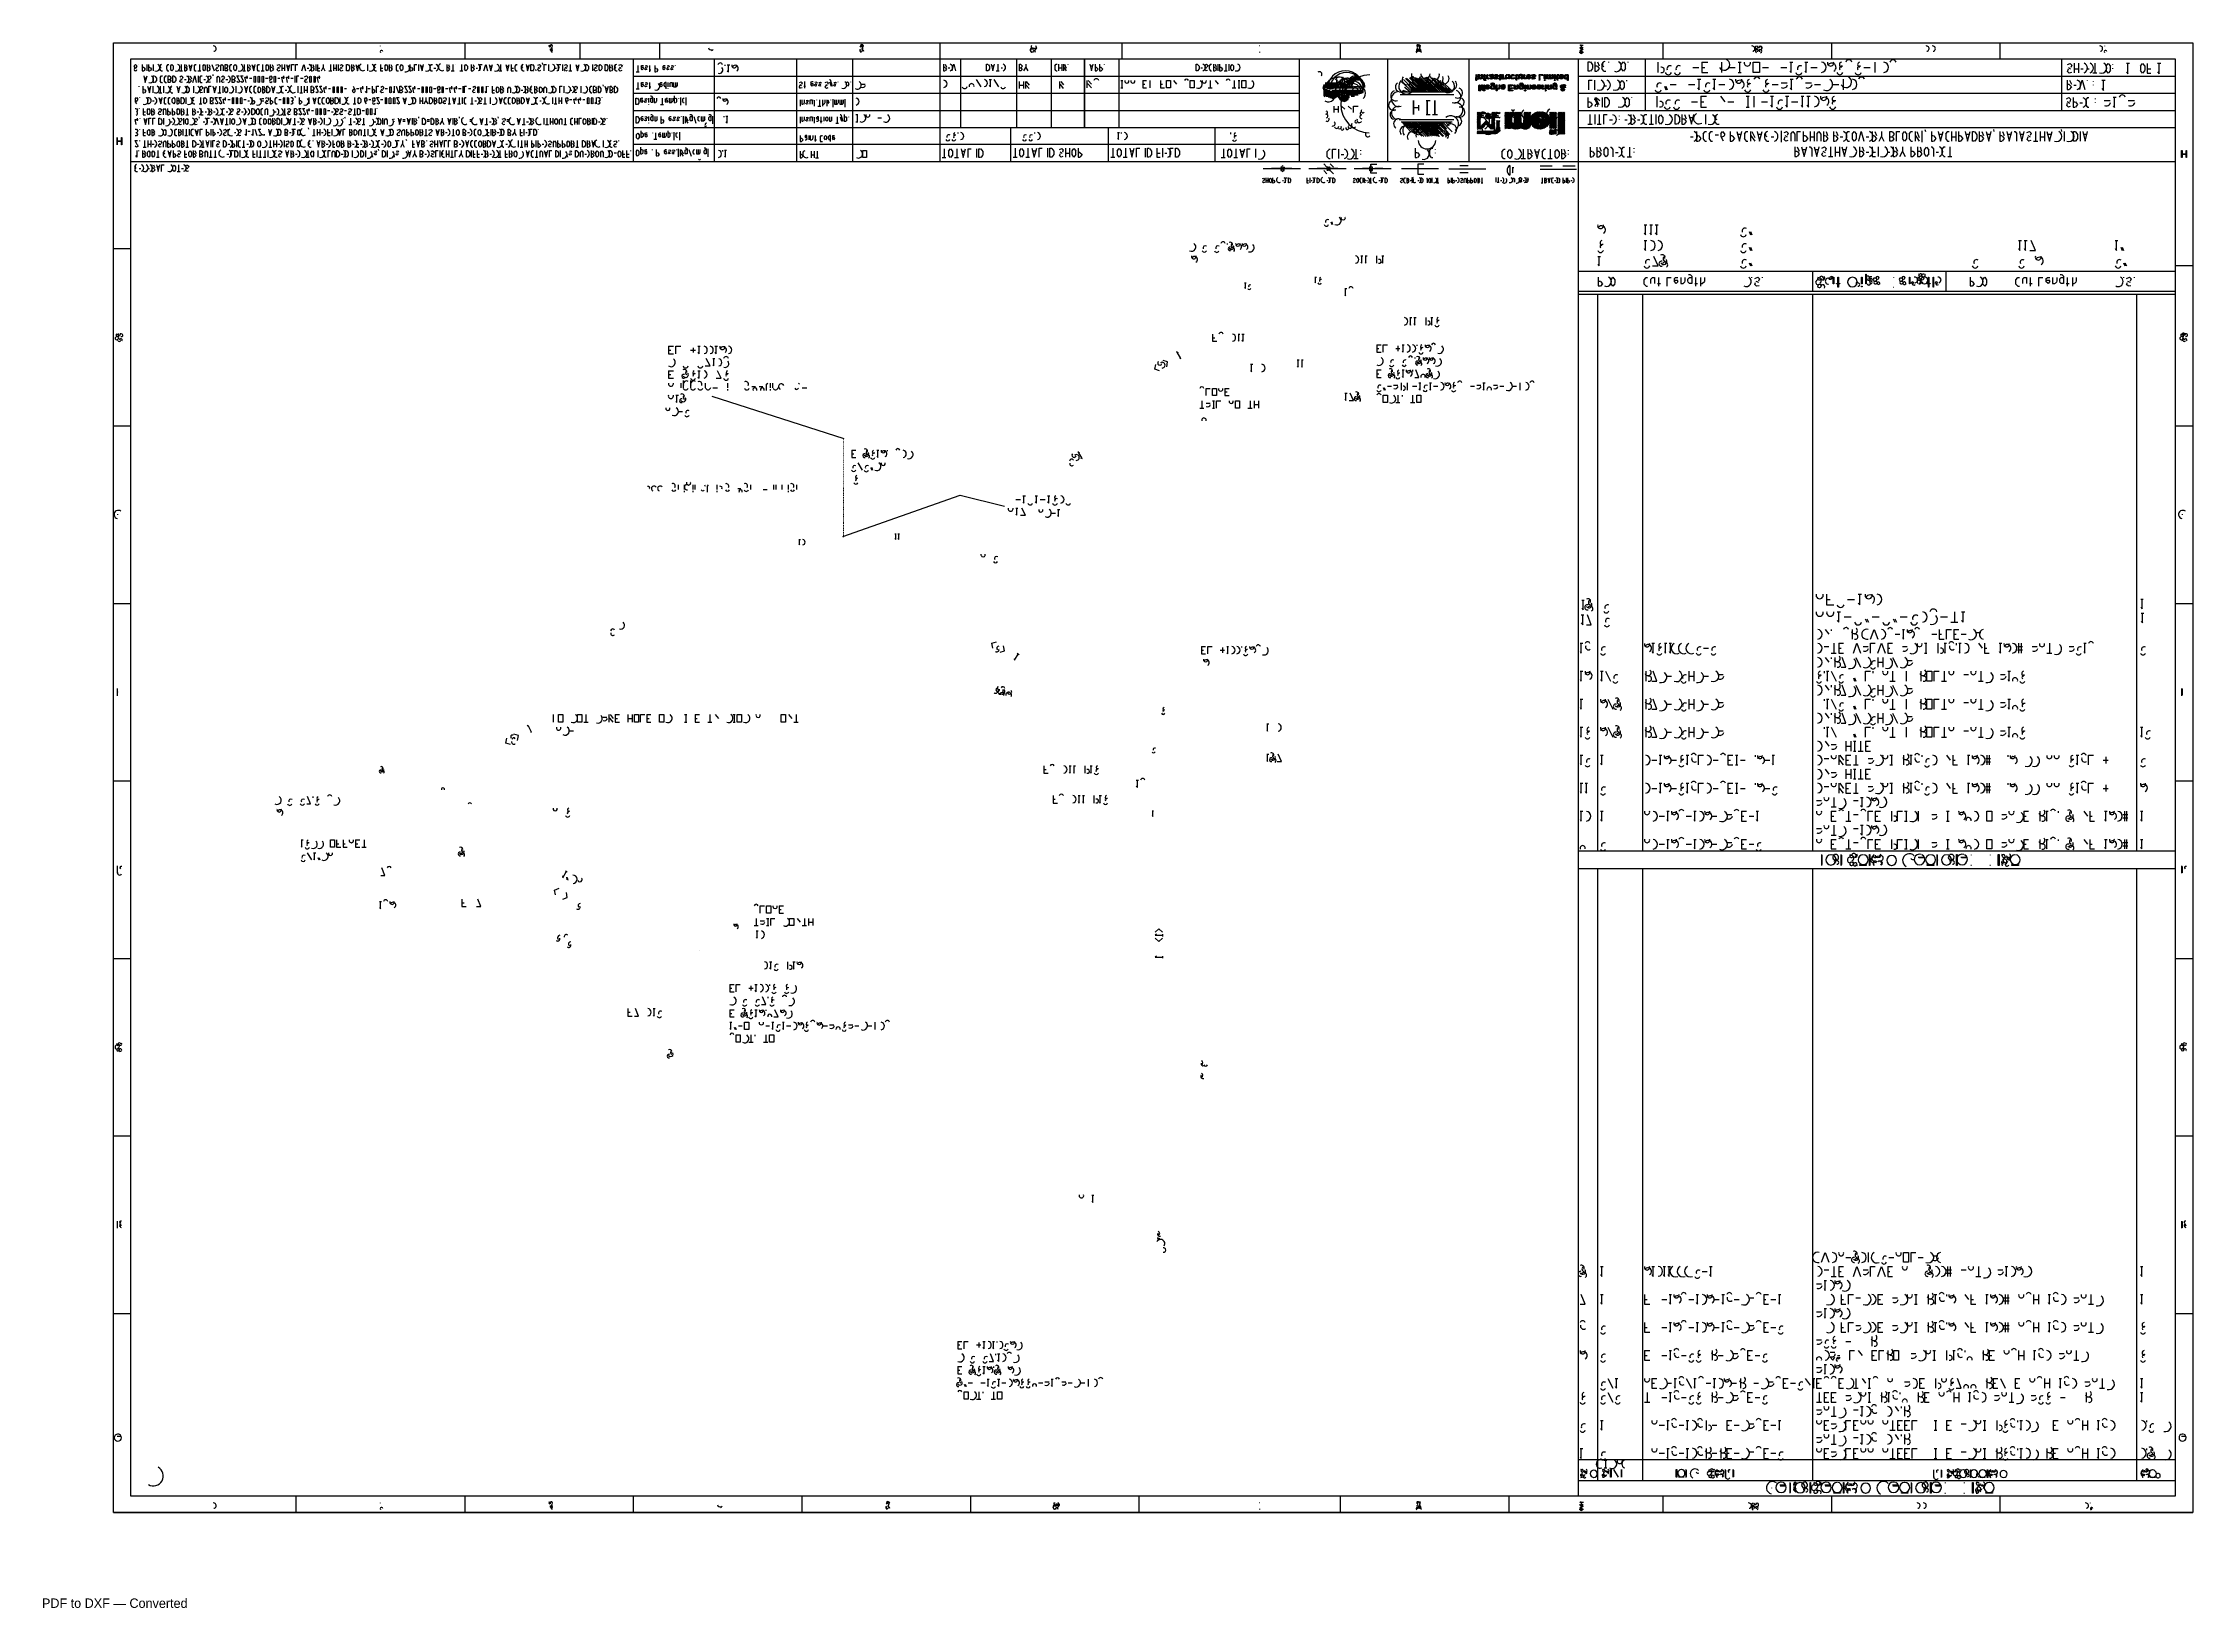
# Model space of a CAD drawing. Header units: millimetres. Extents: x 6 to 1147, y -20 to 811.
import ezdxf

# ---------------------------------------------------------------- set-up
doc = ezdxf.new("R2010")
doc.units = ezdxf.units.MM
for name, color, linetype in [('ARCS', 4, 'Continuous'), ('CURVES', 6, 'Continuous'), ('LINES', 7, 'Continuous'), ('RECTANGLES', 3, 'Continuous'), ('TITLE_BLOCK', 5, 'Continuous')]:
    doc.layers.add(name, color=color, linetype=linetype)

msp = doc.modelspace()

# ---------------------------------------------------------------- texts
at = {"layer": 'TITLE_BLOCK', "insert": (5, -15), "char_height": 5, "attachment_point": 1}
msp.add_mtext('PDF to DXF — Converted', dxfattribs=at)

# ---------------------------------------------------------------- linework, layer by layer
at = {"layer": 'ARCS'}
for centre, radius, start, end in [((65.7, 797.9), 1.85, 245.0952, 65.0952), ((68.6, 798.6), 1.01, 100.6197, 246.3706), ((76.4, 797.9), 1.85, 245.0952, 65.0952), ((96.1, 808), 1.4, 276.9811, 103.0919), ((109.9, 797.9), 1.85, 245.0952, 65.0952), ((146.3, 797.9), 1.78, 289.6538, 70.3462), ((175.3, 798.2), 1.91, 114.7751, 302.55), ((179.4, 797.9), 1.85, 245.0952, 65.0952), ((182.3, 798.6), 1.01, 100.6197, 246.3706), ((185.6, 809.4), 1.14, 176.6335, 182.7263), ((185.2, 806.4), 0.659, 11.7683, 214.5085), ((198.2, 797.6), 1.94, 252.0721, 49.1849), ((209.3, 797.9), 1.85, 245.0952, 65.0952), ((213.6, 797.9), 1.78, 289.6538, 70.3462), ((217.3, 798.2), 1.91, 114.7751, 302.55), ((236, 797.9), 1.78, 289.6538, 70.3462), ((245.9, 797.9), 1.85, 245.0952, 65.0952), ((260.6, 798.6), 1.01, 100.6197, 246.3706), ((274.2, 809.1), 0.563, 329.5345, 128.1572), ((275.4, 809.1), 0.761, 37.3039, 199.179), ((275.4, 797.9), 1.85, 245.0952, 65.0952), ((275.4, 809.3), 0.709, 27.646, 192.2648), ((275.4, 807.7), 0.735, 165.3791, 326.3099), ((275.4, 807.5), 0.649, 163.3008, 333.4349), ((275.8, 808), 0.608, 135, 296.5651), ((276.1, 808.4), 0.603, 95.7106, 264.2894), ((277.7, 797.9), 1.78, 289.6538, 70.3462), ((291.8, 797.9), 1.85, 245.0952, 65.0952), ((310, 798.6), 1.01, 95.3558, 244.8852), ((359.9, 808.5), 1.12, 186.009, 299.3578), ((360.1, 808.1), 1.17, 283.0919, 333.4349), ((365, 799.1), 1.3, 13.3925, 166.6075), ((372.4, 799.1), 1.3, 166.293, 13.0919), ((372.9, 797.5), 1.67, 302.125, 159.7751), ((439.7, 807), 0.702, 109.7989, 339.7751), ((440.1, 809.4), 0.722, 4.7636, 175.2364), ((440.2, 806.1), 0.76, 171.573, 189.8658), ((440.5, 809.1), 0.761, 37.3039, 199.179), ((440.9, 807.9), 0.707, 128.6598, 291.8014), ((440.9, 807.5), 0.691, 145.6197, 304.3803), ((441.1, 808.7), 0.652, 75.9638, 241.1892), ((486.5, 798), 1.84, 289.0256, 70.9744), ((514.6, 798), 1.84, 289.0256, 70.9744), ((530.5, 807.2), 1.07, 67.8906, 258.9965), ((530.7, 807.2), 1.05, 71.0296, 262.0928), ((530.8, 809), 0.82, 122.6192, 323.1301), ((531.6, 806.3), 0.663, 355.0303, 185.4403), ((531.6, 806.1), 0.671, 350.1342, 190.7843), ((531.8, 807.5), 0.537, 330.9454, 156.8014), ((532.2, 808.8), 0.658, 228.1798, 67.6199), ((532.4, 808.4), 0.603, 264.2894, 95.7106), ((620.6, 798), 1.84, 289.0256, 70.9744), ((639, 798), 1.88, 247.5206, 67.5206), ((650.5, 807.7), 1.92, 63.4349, 66.6823), ((650.2, 806.1), 1.12, 353.4802, 5.856), ((734.9, 806.4), 0.569, 37.4054, 244.9831), ((735, 807.2), 0.513, 127.5686, 321.8428), ((735.2, 809.3), 0.69, 351.2538, 156.0375), ((735.3, 807.6), 0.754, 213.0239, 24.6236), ((734.6, 808.5), 0.543, 276.009, 83.2902), ((735.3, 807.7), 0.649, 207.8973, 16.9275), ((735.7, 809.2), 0.849, 8.427, 172.1467), ((734.7, 808.5), 0.543, 276.009, 83.2902), ((735.7, 806.3), 0.842, 355.7636, 183.9452), ((735.7, 807.4), 0.702, 160.0169, 340.0169), ((736.1, 807.7), 0.596, 162.3499, 327.2648), ((736.5, 809.1), 0.563, 51.8428, 210.4655), ((736.6, 808.5), 0.553, 103.2405, 258.1113), ((736.4, 807.2), 0.511, 220.2364, 49.7636), ((736.5, 806.4), 0.564, 298.0725, 140.9061), ((736.7, 808.1), 0.598, 122.9052, 284.7436), ((821.4, 807.7), 0.687, 324.1623, 126.3844), ((821.1, 806.7), 0.539, 249.444, 57.9946), ((821.6, 809.3), 0.547, 344.4759, 141.8428), ((821.4, 807.4), 0.624, 306.3844, 109.44), ((821.7, 806.4), 0.575, 221.1859, 20.556), ((822, 809.2), 0.671, 10.3048, 169.6952), ((822, 806.1), 0.612, 191.3099, 348.6901), ((822.4, 808), 0.595, 30.0686, 196.3895), ((822.4, 807.8), 0.654, 40.1009, 205.2011), ((822.8, 807), 0.984, 122.6192, 282.875), ((822.7, 808.9), 0.88, 65.8545, 225), ((823, 807), 0.94, 113.7495, 278.1301), ((834.6, 799.7), 1.46, 97.4314, 244.44), ((840.6, 798.5), 2.74, 246.8014, 66.8014), ((869, 797.4), 1.55, 53.8807, 203.459), ((873.8, 797.4), 1.56, 54.9042, 203.0704), ((897.8, 799.5), 2.98, 211.3041, 72.372), ((910.1, 800.4), 1.67, 165.4655, 14.5345), ((912.7, 808), 1.41, 280.4077, 104.3493), ((915.1, 808.4), 0.935, 99.7824, 289.5367), ((915.2, 807.1), 0.933, 71.5651, 258.6901), ((915.3, 806.6), 0.929, 47.8624, 247.249), ((916.1, 809.4), 0.663, 174.8056, 5.1944), ((916.1, 809.2), 0.671, 169.6952, 10.3048), ((916.1, 806.3), 0.663, 354.8056, 185.1944), ((916.8, 806.6), 0.929, 292.751, 132.1376), ((916.9, 808.4), 0.933, 252.1213, 78.3106), ((917, 808.4), 0.935, 250.4633, 80.2176), ((938.2, 797.4), 1.55, 53.8807, 203.459), ((949.1, 798.1), 2.78, 277.5121, 82.6476), ((954.3, 800.4), 1.67, 165.4655, 14.5345), ((954.9, 798), 2.3, 297.9795, 156.6148), ((960.4, 799.5), 1.43, 104.3227, 255.0686), ((964, 800.4), 1.67, 14.2811, 165.2032), ((970.1, 799.5), 1.44, 106.5873, 252.7185), ((982.2, 798.1), 2.79, 278.7462, 81.4391), ((987.4, 800.4), 1.67, 14.7968, 165.7189), ((1005.2, 808), 1.4, 276.9811, 103.0919), ((1008.5, 808), 1.4, 276.9811, 103.0919), ((1088, 797.7), 2.68, 289.6538, 70.3462), ((1091.1, 797.7), 2.68, 289.6538, 70.3462), ((1097.3, 808), 1.4, 276.9811, 103.0919), ((1098.1, 797.7), 2.77, 245.6589, 65.6589), ((1100.7, 809.4), 1.11, 176.7295, 182.9357), ((1100.2, 806.4), 0.659, 11.7683, 214.5085), ((54.7, 796.9), 0.72, 90, 0), ((62.4, 791.7), 1.88, 247.5206, 67.5206), ((65.4, 786.3), 1.85, 245.0952, 65.0952), ((71.2, 786.3), 1.83, 246.8014, 66.8014), ((74.1, 787), 1.03, 98.8807, 242.0205), ((80, 786.3), 1.85, 245.0952, 65.0952), ((81.2, 791.7), 1.84, 289.0256, 70.9744), ((87, 786.3), 1.83, 246.8014, 66.8014), ((91.5, 791.7), 1.86, 290.7723, 69.2277), ((103.2, 791.7), 1.84, 289.0256, 70.9744), ((105, 786.3), 1.83, 246.8014, 66.8014), ((109.6, 786.3), 1.83, 246.8014, 66.8014), ((126.5, 790.8), 0.72, 90, 0), ((130.3, 786.3), 1.85, 245.0952, 65.0952), ((134.7, 786.3), 1.8, 291.4477, 68.5523), ((138.4, 786.5), 1.94, 116.2114, 304.249), ((255.3, 786.3), 1.83, 246.8014, 66.8014), ((260, 786.3), 1.78, 289.6538, 70.3462), ((265.2, 787), 1.01, 100.6197, 246.3706), ((274.5, 786.3), 1.83, 246.8014, 66.8014), ((283.7, 786.3), 1.85, 245.0952, 65.0952), ((285.9, 786.3), 1.78, 289.6538, 70.3462), ((292.8, 786.3), 1.85, 245.0952, 65.0952), ((330.9, 788), 2, 252.7839, 49.8208), ((364.5, 796.7), 1.88, 249.0755, 43.4518), ((430.3, 788.7), 1.85, 245.0952, 65.0952), ((437.7, 788.6), 2.15, 239.8586, 59.8586), ((440.5, 788.9), 1.58, 243.0042, 348.6901), ((483.5, 789.3), 1.88, 277.3524, 82.6476), ((494.7, 788.1), 1.3, 193.707, 346.9081), ((498.4, 788.1), 1.3, 346.9081, 193.707), ((504.9, 789.7), 1.88, 279.1623, 80.8377), ((515.1, 788.1), 1.3, 193.3925, 346.6075), ((564.6, 790.7), 1.3, 13.3925, 166.6075), ((580.8, 790.7), 1.06, 163.6105, 16.3895), ((584, 790.7), 1.12, 164.4759, 15.5241), ((612.4, 790.7), 1.12, 15.5241, 164.4759), ((618.7, 789.1), 2.12, 241.2602, 61.2602), ((621.9, 790.7), 1.12, 164.4759, 15.5241), ((634.5, 790.7), 1.12, 15.9454, 164.876), ((646.1, 789.1), 2.12, 241.2602, 61.2602), ((683, 794.4), 1.36, 319.3987, 130.4622), ((688.4, 788), 3.69, 191.2059, 359.5848), ((693.2, 784.9), 7.95, 17.2132, 198.8481), ((688.9, 789.6), 3.04, 194.1911, 1.014), ((696.8, 786.6), 9.6, 0, 180), ((697.4, 786.3), 9, 0, 180), ((693.8, 790.1), 2.81, 318.8713, 150.4077), ((694.4, 789.7), 2.57, 137.9609, 304.9393), ((693.8, 790.5), 1.8, 147.1443, 314.3563), ((694.6, 789.1), 1.83, 139.9392, 313.1118), ((699.9, 784.7), 6.36, 0, 180), ((694.1, 789.5), 0.6, 0, 180), ((709.7, 778.6), 15.4, 90, 269.1169), ((700.1, 784.4), 5.22, 0, 180), ((697.4, 789.7), 2.53, 42.9904, 236.1292), ((698, 790.1), 2.76, 221.9413, 30.2113), ((697, 789.2), 1.62, 228.7153, 41.1859), ((698, 790.5), 1.85, 31.7989, 224.3704), ((700.2, 783.9), 4.08, 0, 180), ((697.7, 789.5), 0.54, 0, 180), ((698, 790.7), 0.6, 0, 180), ((698.4, 789), 0.72, 0, 180), ((698.9, 790.4), 1.02, 0, 180), ((702.4, 788.7), 4.2, 0, 180), ((702, 789.9), 3.66, 0, 180), ((702.9, 788.2), 3.96, 0, 180), ((702.6, 789.5), 3.3, 0, 180), ((703.4, 788), 3.75, 348.8962, 180.4063), ((702.9, 789.6), 3.04, 346.1153, 178.9678), ((703.5, 787.8), 3.48, 0, 180), ((703.8, 784.3), 3.7, 310.7412, 148.69), ((726, 787.7), 2.71, 125.5377, 304.6952), ((729.2, 788), 4.13, 132.3301, 321.1466), ((729.6, 791.5), 2.68, 143.6732, 327.9946), ((734.3, 793.9), 2.53, 159.3625, 344.5115), ((736.4, 792), 4.06, 160.4012, 348.9485), ((739.3, 794.6), 2.46, 177.9047, 359.3013), ((744.4, 791.9), 4.29, 190.8403, 18.4349), ((744.2, 794), 2.49, 194.8455, 15.9454), ((749.1, 792), 2.72, 207.646, 33.6901), ((751.2, 788.1), 3.53, 222.6829, 48.9576), ((753.2, 788.7), 2.72, 223.2101, 46.7899), ((768.1, 787.6), 0.962, 266.5318, 86.3086), ((784.1, 788), 0.726, 333.4349, 111.8014), ((831.5, 788.7), 2.74, 246.8014, 66.8014), ((834.8, 788.7), 2.68, 289.6538, 70.3462), ((840, 788.7), 2.77, 245.6589, 65.6589), ((863.6, 788.2), 1.55, 53.8807, 203.459), ((864.6, 796.7), 1.44, 253.0725, 106.9275), ((868.2, 795.8), 1.69, 196.5044, 343.4956), ((873, 795.8), 1.63, 197.1027, 342.8973), ((889.4, 788.2), 1.55, 53.8807, 203.459), ((900.2, 789), 2.79, 278.7462, 81.4391), ((905.5, 791.3), 1.67, 165.4655, 14.5345), ((906.1, 788.9), 2.3, 297.9795, 156.6148), ((911.5, 790.3), 1.44, 106.5873, 252.7185), ((911.3, 788.2), 1.22, 61.607, 215.7067), ((915.2, 791.3), 1.62, 15.0685, 164.9315), ((921, 788.2), 1.27, 60.4222, 213.3106), ((921.2, 790.3), 1.44, 106.5873, 252.7185), ((929.2, 789.4), 2.33, 241.6543, 346.569), ((937.4, 795.8), 1.69, 196.5044, 343.4956), ((937.7, 791.3), 1.67, 14.7968, 165.7189), ((942.2, 789.4), 2.34, 242.2415, 346.7595), ((952.2, 788.9), 3.2, 239.5889, 59.5889), ((959.2, 795.8), 1.63, 197.1027, 342.8973), ((960.2, 797.4), 1.23, 62.8189, 214.8753), ((962.5, 790.3), 2.98, 211.3041, 72.372), ((965.5, 789), 2.79, 278.7462, 81.4391), ((968.9, 795.8), 1.69, 196.5044, 343.4956), ((969.8, 797.4), 1.27, 60.4222, 213.3106), ((970.7, 791.3), 1.62, 15.0685, 164.9315), ((1084.3, 788.8), 2.68, 289.6538, 70.3462), ((59.5, 780.3), 1.91, 245.8545, 65.8545), ((64.2, 780.3), 1.84, 289.0256, 70.9744), ((83, 780.3), 1.91, 245.8545, 65.8545), ((85.9, 781.1), 1.01, 100.6197, 246.3706), ((88, 774.5), 1.78, 289.6538, 70.3462), ((92.2, 774.5), 1.78, 289.6538, 70.3462), ((96.7, 774.5), 1.8, 291.4477, 68.5523), ((99, 774.5), 1.85, 245.0952, 65.0952), ((103.4, 774.5), 1.78, 289.6538, 70.3462), ((111.5, 774.5), 1.78, 289.6538, 70.3462), ((113.6, 774.5), 1.78, 289.6538, 70.3462), ((114.9, 780.3), 1.84, 289.0256, 70.9744), ((119.5, 780), 2, 252.7839, 49.8208), ((129, 774.5), 1.78, 289.6538, 70.3462), ((131.3, 774.5), 1.85, 245.0952, 65.0952), ((144.6, 780), 1.99, 252.0506, 50.5722), ((159.2, 774.5), 1.78, 289.6538, 70.3462), ((164.8, 780.3), 1.88, 247.5206, 67.5206), ((167.7, 781.1), 1.03, 98.8807, 242.0205), ((181.2, 779.3), 0.72, 90, 0), ((200.1, 780.3), 1.91, 245.8545, 65.8545), ((215.6, 785.3), 0.72, 90, 0), ((235.4, 780.3), 1.84, 289.0256, 70.9744), ((244.7, 780.3), 1.91, 245.8545, 65.8545), ((265.4, 780.3), 1.88, 247.5206, 67.5206), ((269.8, 780.3), 1.84, 289.0256, 70.9744), ((273.5, 780.6), 1.96, 113.8059, 302.0054), ((364.3, 781.2), 1.12, 15.9454, 164.876), ((367.4, 781.2), 1.06, 163.6105, 16.3895), ((367.8, 779.7), 1.44, 297.6995, 156.9487), ((436.8, 779.9), 1.88, 277.3524, 82.6476), ((687.8, 783.2), 3.47, 237.8581, 34.177), ((696, 781.7), 2.7, 0, 180), ((700.6, 783.2), 1.92, 0, 180), ((722.4, 777.9), 2.7, 91.232, 273.9452), ((723.5, 783), 2.7, 109.6538, 292.0362), ((725.1, 781.2), 3.94, 103.1906, 288.7117), ((724.8, 773.8), 3.53, 78.4952, 261.8699), ((754.7, 782.5), 3.38, 247.3406, 73.1562), ((756.2, 784.5), 2.74, 244.9424, 68.416), ((755.4, 775.4), 3.79, 273.5763, 95.5275), ((757.5, 779.5), 2.35, 263.1572, 87.8789), ((757.5, 774.3), 2.71, 271.9092, 95.7106), ((769.3, 786.5), 0.778, 55.7131, 146.3099), ((830, 777.7), 0.75, 317.5275, 222.4725), ((842.7, 779.6), 2.74, 246.8014, 66.8014), ((862.8, 786.6), 1.69, 196.5044, 343.4956), ((864, 778.5), 1.44, 252.7185, 106.5873), ((867.6, 777.5), 1.63, 197.1027, 342.8973), ((868.4, 779.1), 1.57, 55.6197, 202.1663), ((872.5, 777.5), 1.69, 196.5044, 343.4956), ((873.3, 779.1), 1.56, 54.6052, 202.5431), ((888.6, 786.6), 1.69, 196.5044, 343.4956), ((910.3, 786.6), 1.69, 196.5044, 343.4956), ((920, 786.6), 1.69, 196.7984, 343.7798), ((927.2, 777.5), 1.69, 196.5044, 343.4956), ((928, 779.1), 1.56, 54.6052, 202.5431), ((945.3, 779.9), 2.85, 278.4711, 81.5289), ((950.6, 782.2), 1.69, 163.2016, 16.2202), ((951.2, 779.9), 2.26, 298.7398, 157.9321), ((955.4, 777.5), 1.69, 196.5044, 343.4956), ((956.6, 781.2), 1.5, 106.2602, 253.7398), ((956.4, 779.1), 1.27, 61.0736, 212.1523), ((1087.5, 779.4), 2.66, 288.4349, 71.5651), ((1100.7, 779.9), 2.29, 242.835, 346.1713), ((1109.1, 781.8), 1.62, 15.0685, 164.9315), ((1113.5, 779.9), 2.34, 242.2415, 346.7595), ((54.8, 773.6), 0.911, 282.9946, 49.7636), ((67.7, 763.5), 1.85, 245.0952, 65.0952), ((71.1, 769), 1.94, 252.0721, 49.1849), ((72.5, 763.5), 1.85, 245.0952, 65.0952), ((73.7, 769.4), 1.78, 289.6538, 70.3462), ((76.1, 769.4), 1.85, 245.0952, 65.0952), ((84.2, 769.4), 1.85, 245.0952, 65.0952), ((91.1, 769.4), 1.78, 289.6538, 70.3462), ((95.3, 769.4), 1.78, 289.6538, 70.3462), ((98.6, 763.5), 1.78, 289.6538, 70.3462), ((105.4, 763.5), 1.83, 113.1986, 293.1986), ((108.8, 769.4), 1.85, 245.0952, 65.0952), ((107.7, 763.5), 1.78, 289.6538, 70.3462), ((115.1, 769.4), 1.83, 246.8014, 66.8014), ((126.4, 774.2), 1.94, 251.3126, 49.9392), ((128.6, 763.5), 1.85, 245.0952, 65.0952), ((133.8, 769.4), 1.83, 246.8014, 66.8014), ((137, 763.5), 1.78, 289.6538, 70.3462), ((141.3, 769.4), 1.78, 289.6538, 70.3462), ((143.9, 763.8), 1.91, 114.7751, 302.55), ((152.1, 769.4), 1.78, 289.6538, 70.3462), ((154, 763.5), 1.78, 289.6538, 70.3462), ((156.5, 769.4), 1.85, 245.0952, 65.0952), ((160.1, 769), 1.94, 252.0721, 49.1849), ((160.5, 763.5), 1.83, 246.8014, 66.8014), ((162.7, 769), 1.94, 251.3126, 49.9392), ((170.9, 769.4), 1.78, 289.6538, 70.3462), ((179.2, 769), 1.94, 251.3126, 49.9392), ((179.5, 763.5), 1.85, 245.0952, 65.0952), ((182.4, 764.3), 0.956, 101.3099, 244.9831), ((181.8, 769.4), 1.78, 289.6538, 70.3462), ((188.3, 763.5), 1.85, 245.0952, 65.0952), ((189.7, 769), 1.94, 251.3126, 49.9392), ((219.8, 763.5), 1.78, 289.6538, 70.3462), ((229.5, 769.6), 1.91, 114.7751, 302.55), ((231.5, 763.5), 1.78, 289.6538, 70.3462), ((234.9, 769.6), 1.91, 114.7751, 302.55), ((239.6, 763.5), 1.83, 246.8014, 66.8014), ((243.2, 769.4), 1.78, 289.6538, 70.3462), ((247.2, 763.5), 1.78, 289.6538, 70.3462), ((254.7, 769.6), 1.91, 114.7751, 302.55), ((262.4, 763.5), 1.78, 289.6538, 70.3462), ((262.8, 769.4), 1.78, 289.6538, 70.3462), ((268.9, 769.6), 1.91, 114.7751, 302.55), ((300.9, 769.4), 1.78, 289.6538, 70.3462), ((357.2, 767.3), 0.569, 198.4349, 341.5651), ((357.5, 767.8), 0.541, 55.3048, 200.2249), ((440.1, 771.1), 2.12, 241.2602, 61.2602), ((443.3, 772.7), 1.12, 164.0546, 15.124), ((452.8, 771.1), 2.15, 239.8586, 59.8586), ((686.6, 774), 0.754, 245.556, 85.6013), ((686.5, 772.2), 1.03, 281.9761, 91.6366), ((687.1, 770.4), 1.06, 227.3859, 38.4181), ((690.1, 768.1), 1.25, 249.2744, 53.3929), ((692.1, 766.8), 1.16, 192.6804, 358.4089), ((693.8, 766.2), 0.857, 225, 33.6901), ((695.2, 765.5), 0.725, 203.4986, 25.4633), ((697.8, 765.8), 0.835, 153.4349, 325.7131), ((699.2, 766.6), 0.941, 154.359, 0), ((701.3, 767.4), 1.37, 144.9042, 312.3575), ((702.5, 769.2), 0.7, 105.0685, 329.5345), ((704.2, 770), 1.32, 155.7723, 324.1623), ((705.5, 771.8), 1.03, 102.3391, 271.5911), ((705.3, 773.6), 0.675, 73.7398, 267.1376), ((706.1, 774.9), 0.977, 138.5035, 316.3322), ((722.9, 772.9), 2.42, 74.9816, 256.3287), ((725, 768.1), 2.65, 55.1755, 238.7173), ((728.3, 764.2), 2.55, 42.0892, 224.0608), ((731, 764.5), 3.84, 31.9081, 218.7966), ((738.2, 761.7), 4, 2.6026, 191.1429), ((746.3, 762.9), 4.29, 333.6186, 161.6888), ((752.6, 768.1), 4.25, 305.352, 127.4437), ((752.9, 765.1), 2.93, 313.8309, 134.5559), ((756.1, 769.4), 2.41, 296.2587, 116.8962), ((769.3, 768.9), 2.53, 331.6992, 247.9321), ((769.7, 772.3), 0.723, 130.1009, 313.2643), ((772.7, 765.9), 3.48, 168.2118, 10.0369), ((768.4, 769.7), 4.89, 300.1137, 79.796), ((772.7, 772.2), 1.5, 90, 0), ((772.7, 772.2), 1.5, 90, 0), ((772.7, 772.2), 1.5, 90, 0), ((777.5, 772.8), 0.764, 43.3634, 226.5482), ((783.6, 773.4), 2.54, 198.2085, 57.3808), ((787.8, 773.4), 2.5, 120.9638, 341.5651), ((792.8, 773.4), 2.5, 120.9638, 341.5651), ((802.8, 770.6), 2.66, 184.9937, 21.3706), ((806.5, 773.1), 2.97, 114.1142, 338.0704), ((808.4, 763.5), 1.55, 285.9454, 143.5691), ((837.9, 770.4), 2.68, 289.6538, 70.3462), ((846, 770.4), 2.68, 289.6538, 70.3462), ((852.7, 770.4), 2.68, 289.6538, 70.3462), ((867.6, 770.4), 2.74, 246.8014, 66.8014), ((884.4, 770.9), 2.88, 115.1448, 303.3106), ((890.4, 770.4), 2.77, 245.6589, 65.6589), ((894.6, 771.6), 1.48, 99.8658, 242.4472), ((64.1, 757.4), 1.84, 289.0256, 70.9744), ((70.6, 752.9), 1.03, 98.8807, 242.0205), ((88, 757.4), 1.84, 289.0256, 70.9744), ((100.8, 752.4), 1.96, 113.8059, 302.0054), ((103.8, 752.1), 1.84, 289.0256, 70.9744), ((104.3, 757.4), 1.84, 289.0256, 70.9744), ((111.6, 752.1), 1.91, 245.8545, 65.8545), ((114.5, 752.9), 1.01, 100.6197, 246.3706), ((114.3, 757.4), 1.84, 289.0256, 70.9744), ((122.6, 757.4), 1.91, 245.8545, 65.8545), ((126.5, 752.1), 1.88, 247.5206, 67.5206), ((129.4, 752.9), 1.03, 98.8807, 242.0205), ((130.8, 757.4), 1.84, 289.0256, 70.9744), ((140.1, 752.1), 1.84, 289.0256, 70.9744), ((143.9, 757.7), 1.96, 113.8059, 302.0054), ((143.6, 752.1), 1.91, 245.8545, 65.8545), ((147.5, 758.2), 1.01, 100.6197, 246.3706), ((153, 752.1), 1.88, 247.5206, 67.5206), ((156.5, 757.4), 1.84, 289.0256, 70.9744), ((164.4, 752.1), 1.84, 289.0256, 70.9744), ((171.3, 752.1), 1.91, 245.8545, 65.8545), ((170.4, 757.4), 1.84, 289.0256, 70.9744), ((174.6, 757.4), 1.84, 289.0256, 70.9744), ((178.2, 751.8), 2.03, 251.3233, 48.3665), ((179.2, 757.4), 1.84, 289.0256, 70.9744), ((181.4, 757.4), 1.91, 245.8545, 65.8545), ((185.8, 757.4), 1.84, 289.0256, 70.9744), ((189.9, 751.8), 1.99, 252.0506, 50.5722), ((191.7, 757.4), 1.91, 245.8545, 65.8545), ((197, 751.8), 2, 252.7839, 49.8208), ((208.8, 752.1), 1.84, 289.0256, 70.9744), ((218.3, 752.9), 1.01, 100.6197, 246.3706), ((227.1, 757.4), 1.84, 289.0256, 70.9744), ((238.7, 752.1), 1.84, 289.0256, 70.9744), ((243.3, 752.1), 1.84, 289.0256, 70.9744), ((245.5, 752.1), 1.91, 245.8545, 65.8545), ((247.4, 757.4), 1.91, 245.8545, 65.8545), ((251.8, 757.4), 1.84, 289.0256, 70.9744), ((255.5, 757.7), 1.96, 113.8059, 302.0054), ((258.6, 751.8), 2, 252.7839, 49.8208), ((271.1, 757.4), 1.84, 289.0256, 70.9744), ((281.7, 751.8), 2, 252.7839, 49.8208), ((293.7, 752.1), 1.84, 289.0256, 70.9744), ((300.3, 757.7), 1.96, 113.8059, 302.0054), ((304.5, 757.4), 1.88, 247.5206, 67.5206), ((304.5, 752.1), 1.91, 245.8545, 65.8545), ((307.3, 758.2), 1.01, 100.6197, 246.3706), ((363.8, 752.1), 1.88, 279.1623, 80.8377), ((410.7, 752), 1.96, 114.121, 301.4768), ((438.4, 752), 2.15, 239.8586, 59.8586), ((485.8, 760.1), 1.12, 195.9454, 344.876), ((486.3, 761.2), 1.11, 54.8658, 204.6769), ((488.9, 760.1), 1.12, 195.124, 344.0546), ((489.6, 761.2), 0.879, 64.29, 216.4692), ((489.8, 762.6), 0.931, 104.9314, 255.0686), ((492.4, 761.6), 1.88, 277.3524, 82.6476), ((526.5, 760.1), 1.12, 195.5241, 344.4759), ((527, 761.2), 1.06, 56.3099, 206.5651), ((529.7, 760.1), 1.06, 196.3895, 343.6105), ((530.2, 761.2), 1.06, 57.8043, 205.9065), ((533.1, 761.6), 1.88, 277.3524, 82.6476), ((579.2, 761.6), 1.88, 279.1623, 80.8377), ((601.7, 752.7), 2.49, 289.7468, 70.2532), ((637.9, 759.9), 1.06, 196.3895, 343.6105), ((638.7, 762.4), 0.99, 104.4703, 256.373), ((638.6, 761), 0.791, 64.359, 216.8699), ((651.3, 752), 2.71, 251.3843, 49.5538), ((695.4, 752.1), 2.68, 289.6538, 70.3462), ((698.8, 752.1), 2.74, 246.8014, 66.8014), ((708.7, 762.5), 1.31, 152.8503, 319.6859), ((732.5, 761.1), 2.87, 27.5973, 209.8989), ((740.1, 759.5), 4.75, 183.4682, 356.2111), ((738.4, 752.1), 2.9, 252.2351, 49.7636), ((748.9, 761.7), 2.59, 325.7389, 152.5713), ((787.6, 752.1), 2.74, 246.8014, 66.8014), ((841, 753.2), 2.66, 288.4349, 71.5651), ((880.9, 761.4), 2.68, 289.6538, 70.3462), ((921.1, 762.6), 1.46, 101.0702, 245.4623), ((923.7, 761.4), 2.68, 289.6538, 70.3462), ((960.3, 761.4), 2.68, 289.6538, 70.3462), ((965.4, 753.3), 2.74, 246.8014, 66.8014), ((974.1, 761.4), 2.68, 289.6538, 70.3462), ((974.1, 753.3), 2.68, 289.6538, 70.3462), ((981.9, 753.3), 2.77, 245.6589, 65.6589), ((985.3, 753.3), 2.68, 289.6538, 70.3462), ((1011.2, 753.3), 2.66, 288.4349, 71.5651), ((1074.3, 761.4), 2.74, 246.8014, 66.8014), ((1080.8, 761.4), 2.74, 246.8014, 66.8014), ((55.4, 745.4), 1.03, 98.8807, 242.0205), ((57.2, 744.6), 1.86, 290.7723, 69.2277), ((59.5, 744.6), 1.91, 245.8545, 65.8545), ((61.8, 744.6), 1.86, 290.7723, 69.2277), ((72.6, 744.6), 1.91, 245.8545, 65.8545), ((79.7, 744.6), 1.84, 289.0256, 70.9744), ((354, 749.5), 0.513, 200.556, 339.444), ((785.6, 743.4), 3.01, 121.1593, 238.8407), ((661.6, 738.3), 1.42, 115.1448, 300.9638), ((663.8, 738.1), 1.33, 288.4349, 71.5651), ((679.1, 738.1), 1.33, 288.4349, 71.5651), ((685.2, 738.3), 1.43, 113.1986, 303.3106), ((687.4, 738.1), 1.35, 290.8545, 69.1455), ((708.3, 738.1), 1.33, 288.4349, 71.5651), ((712.9, 738.3), 1.43, 113.1986, 303.3106), ((715.1, 738.1), 1.35, 290.8545, 69.1455), ((733.4, 738.3), 1.43, 114.1791, 302.1523), ((731.6, 738.1), 1.33, 288.4349, 71.5651), ((735.7, 738.1), 1.33, 288.4349, 71.5651), ((744, 738.1), 1.37, 246.8014, 66.8014), ((755.8, 738.1), 1.35, 290.8545, 69.1455), ((779.6, 738.2), 1.35, 290.8545, 69.1455), ((781.1, 738), 1.45, 251.5651, 50.7106), ((784.2, 738.2), 1.37, 246.8014, 66.8014), ((787.8, 738), 1.45, 251.5651, 50.7106), ((791.5, 738.2), 1.33, 288.4349, 71.5651), ((808.2, 738.1), 1.35, 290.8545, 69.1455), ((816.9, 738.1), 1.35, 290.8545, 69.1455), ((544.8, 589.2), 136.5, 150.049, 150.049), ((677.3, 697.8), 20.2, 110.8355, 110.8355), ((686.7, 714.9), 1.18, 194.7436, 345.2564), ((687.3, 716.1), 1.11, 55.8403, 203.3852), ((692.3, 716.6), 2.23, 239.3003, 59.3003), ((695.6, 718.2), 1.18, 165.2564, 14.7436), ((712.8, 698.9), 13.4, 180.2575, 180.2575), ((832.2, 714), 1.56, 164.6499, 15.9454), ((832.7, 711.8), 2.12, 298.1237, 156.5014), ((908, 709.7), 1.56, 195.6422, 344.3578), ((908.8, 711.2), 1.51, 55.9541, 204.2744), ((600.8, 647.1), 59.3, 150.3486, 150.3486), ((612.9, 695.9), 3.12, 90.5509, 90.5509), ((616.3, 692.8), 3.39, 0.507, 0.507), ((616.3, 699.1), 3.33, 181.0322, 181.0322), ((614.6, 699), 1.65, 177.9174, 177.9174), ((615.2, 702.6), 2.2, 240.6422, 60.6422), ((616.3, 697.6), 1.2, 162.4744, 17.5256), ((616.7, 696), 1.58, 299.1676, 158.0089), ((619.7, 696), 3.15, 270.5457, 270.5457), ((619.6, 697.5), 1.44, 268.8065, 268.8065), ((621.9, 701), 1.12, 195.5241, 344.4759), ((622.4, 702.2), 1.12, 57.2648, 202.8337), ((628.5, 701), 1.18, 194.7436, 345.2564), ((629.1, 702.2), 1.11, 55.8403, 203.3852), ((631.9, 704.3), 1.18, 14.7436, 165.2564), ((635.5, 701.7), 1.01, 72.646, 287.354), ((635.8, 704.1), 1.11, 336.6148, 124.1597), ((636.3, 702.6), 1.29, 207.7585, 27.7585), ((636.9, 701.2), 1.11, 304.1597, 156.6148), ((637.2, 703.6), 1.01, 107.354, 252.646), ((639.7, 704.3), 1.18, 165.2564, 14.7436), ((640.1, 702.7), 1.58, 299.1676, 158.0089), ((643.1, 704.3), 1.18, 165.2564, 14.7436), ((643.5, 702.7), 1.58, 299.1676, 158.0089), ((657, 692.6), 11.8, 58.7854, 58.7854), ((646.1, 702.3), 2.27, 249.5277, 47.8341), ((673.8, 688.4), 10.1, 110.4765, 110.4765), ((691.2, 683.6), 14.7, 123.6576, 123.6576), ((699.3, 695.7), 3.12, 90.5509, 90.5509), ((712.8, 692.6), 13.4, 0.2564, 0.2564), ((706.1, 698.7), 6.66, 179.4838, 179.4838), ((701.9, 696), 2, 278.4889, 81.2538), ((719.4, 692.7), 6.63, 359.4815, 359.4815), ((726.1, 695.8), 3.12, 270.5509, 270.5509), ((726.1, 697.3), 1.41, 268.7811, 268.7811), ((832.2, 701.3), 1.57, 197.418, 341.9166), ((833.3, 704.8), 1.37, 105.5928, 255.0686), ((833.1, 702.9), 1.14, 62.7839, 214.992), ((858.6, 703.5), 2.66, 277.7652, 82.2348), ((862.4, 703.5), 2.66, 277.7652, 82.2348), ((864.9, 697.1), 1.47, 337.6199, 125.5377), ((866.8, 696.4), 1.37, 104.9314, 254.4072), ((908, 701.3), 1.57, 197.7447, 342.2553), ((908.8, 702.9), 1.47, 54.4623, 202.3801), ((1064.5, 697.3), 1.56, 164.3578, 15.6422), ((1065.1, 695.1), 2.12, 297.7185, 157.2035), ((613, 694.4), 1.5, 88.8542, 88.8542), ((618, 692.9), 1.62, 358.9391, 358.9391), ((660.1, 687.7), 5.86, 58.1811, 58.1811), ((661.9, 683.9), 1.7, 226.4321, 226.4321), ((662, 684), 1.71, 232.125, 232.125), ((662.1, 684), 1.67, 233.7462, 233.7462), ((661.3, 684.4), 0.85, 222.1376, 222.1376), ((661.4, 684.6), 0.891, 225, 225), ((661.3, 685.4), 0.711, 332.354, 332.354), ((662.2, 684.1), 1.66, 238.3245, 238.3245), ((661.5, 684.6), 0.83, 229.3987, 229.3987), ((662.5, 684.2), 1.7, 72.5252, 72.5252), ((662.4, 684.1), 1.64, 68.587, 68.587), ((662.4, 684.1), 1.64, 68.587, 68.587), ((662.3, 684), 1.57, 63.9246, 63.9246), ((661.7, 684.7), 0.816, 233.9726, 233.9726), ((676.4, 680.7), 5.04, 120.3791, 120.3791), ((687.3, 677.5), 7.31, 122.7776, 122.7776), ((683.7, 684.7), 0.747, 62.4472, 213.0239), ((683.8, 685.8), 0.759, 108.4349, 251.5651), ((699.2, 681.6), 5.04, 180.6821, 180.6821), ((699.4, 694.2), 1.44, 88.8065, 88.8065), ((714.7, 695), 1.01, 252.646, 107.354), ((835.4, 684.3), 2.55, 246.4477, 66.4477), ((856.8, 693), 1.56, 195.9454, 344.6499), ((857.5, 694.5), 1.47, 53.3929, 202.7824), ((864.5, 693.8), 1.31, 74.0546, 285.9454), ((865.7, 695.1), 1.75, 211.7989, 30.1137), ((866.4, 693.2), 1.47, 305.5377, 157.6199), ((908, 693), 1.56, 195.6422, 344.3578), ((908.8, 694.5), 1.47, 54.4623, 202.3801), ((909.5, 684.3), 2.69, 240.5725, 60.5725), ((947.7, 683.9), 1.33, 84.8056, 275.1944), ((948.3, 686), 0.896, 126.8699, 317.7263), ((948, 684.8), 1.38, 291.8014, 99.4623), ((949.5, 686.1), 1.04, 10.008, 169.992), ((950.2, 686.3), 1.12, 192.9946, 33.2317), ((950.9, 685.5), 0.511, 39.8056, 229.3987), ((953.1, 684.5), 1.62, 85.1355, 273.7517), ((954.1, 686.4), 0.908, 172.4054, 7.5946), ((954.8, 686), 0.943, 30.9638, 201.0375), ((965.9, 684), 2.58, 92.5448, 87.2073), ((974, 686.3), 0.953, 343.3008, 143.8418), ((974.4, 686.1), 1.11, 163.3008, 7.125), ((975.6, 685.9), 0.991, 59.0362, 225), ((975.9, 684.2), 0.921, 119.7449, 285.9454), ((975.7, 685.3), 0.763, 245.556, 77.0054), ((977.9, 685.4), 0.975, 105.4222, 297.2996), ((978.1, 685.3), 0.763, 294.444, 102.9946), ((979.2, 686.1), 0.859, 12.0948, 167.9052), ((979.2, 686.4), 0.849, 171.8699, 8.1301), ((989.1, 686.4), 1.45, 174.8056, 184.3987), ((991.7, 685.4), 0.975, 105.4222, 297.2996), ((991.9, 685.3), 0.763, 294.444, 102.9946), ((993, 686.1), 0.859, 12.0948, 167.9052), ((993, 686.4), 0.849, 171.8699, 8.1301), ((998.9, 685.2), 1.53, 281.0702, 101.5138), ((1001.1, 684.2), 0.921, 60.2551, 254.0546), ((1001.4, 685.9), 0.991, 120.9638, 315), ((1001.9, 688), 0.924, 148.3925, 345.0686), ((1001.3, 685.3), 0.763, 294.444, 102.9946), ((1002.5, 686.1), 1.17, 15.5928, 173.0888), ((1002.1, 687.8), 0.651, 344.7449, 150.9454), ((1003, 686.3), 1.01, 195.7086, 34.1597), ((1004, 684.9), 1.86, 273.6914, 266.3086), ((1003.4, 687.5), 0.821, 57.9946, 217.3039), ((1003.5, 687.6), 0.988, 218.6598, 55.8403), ((1011.4, 685.2), 1.52, 279.8658, 98.427), ((1031, 693), 1.56, 195.6422, 344.3578), ((1031.8, 694.5), 1.47, 54.4623, 202.3801), ((1032.7, 684.3), 2.55, 246.4477, 66.4477), ((1055.6, 693), 1.5, 196.2602, 343.7398), ((1056.3, 694.5), 1.42, 55.561, 203.6294), ((1106.9, 693), 1.56, 195.6422, 344.3578), ((1106.9, 684.3), 2.66, 241.6992, 61.6992), ((1107.6, 694.5), 1.47, 54.4623, 202.3801), ((645.8, 680.9), 0.874, 195.4222, 343.4956), ((646.2, 681.8), 0.801, 56.9761, 203.9625), ((663.1, 662.2), 17.4, 333.4791, 333.4791), ((650.6, 679.2), 3.3, 60.6422, 60.6422), ((651.6, 677.8), 1.7, 57.9946, 57.9946), ((650.8, 676.9), 0.518, 259.992, 259.992), ((652, 676.6), 1.59, 86.7603, 86.7603), ((651.5, 676.6), 1.17, 274.3987, 274.3987), ((651.1, 677.1), 0.696, 262.5686, 262.5686), ((651.3, 676.5), 0.934, 275.5275, 275.5275), ((650.9, 676.5), 0.577, 278.9726, 278.9726), ((651.9, 676.6), 1.41, 273.6522, 273.6522), ((652, 676.7), 1.47, 273.5035, 273.5035), ((651.4, 677.4), 0.815, 263.6598, 263.6598), ((651.5, 675.8), 0.875, 174.0939, 174.0939), ((663.1, 668.2), 12.2, 90.1404, 90.1404), ((651.7, 677.5), 0.934, 264.4725, 264.4725), ((652.1, 677.4), 1.23, 355.8151, 355.8151), ((652.4, 676.8), 1.41, 93.6522, 93.6522), ((652.3, 676), 1.29, 183.9909, 183.9909), ((651.8, 675.5), 0.755, 173.1572, 173.1572), ((651.9, 677.4), 0.785, 263.4181, 263.4181), ((652, 677.7), 0.815, 353.6598, 353.6598), ((651.9, 675.4), 0.607, 171.4692, 171.4692), ((652.8, 676.8), 1.41, 93.6522, 93.6522), ((652.4, 675.7), 1.05, 184.8991, 184.8991), ((652.1, 678), 0.631, 357.2737, 357.2737), ((652.3, 675.8), 0.83, 77.4712, 77.4712), ((652.4, 675.5), 0.726, 187.125, 187.125), ((655.8, 678.8), 4.07, 153.2459, 153.2459), ((652.6, 676), 0.934, 84.4725, 84.4725), ((653, 676.8), 1.21, 95.7106, 95.7106), ((652.6, 678), 0.731, 340.821, 340.821), ((652.5, 678.2), 0.56, 344.4759, 344.4759), ((652.8, 677.7), 0.874, 344.0546, 344.0546), ((653, 676), 0.934, 84.4725, 84.4725), ((654.2, 677.3), 2.08, 142.6333, 142.6333), ((653.4, 676.7), 0.964, 95.3558, 95.3558), ((653.2, 676.1), 0.849, 81.8699, 81.8699), ((653.5, 676.7), 0.607, 98.5308, 98.5308), ((653.6, 676.1), 0.726, 82.875, 82.875), ((659.9, 681.2), 0.661, 177.3974, 177.3974), ((661, 681.7), 0.755, 186.8428, 186.8428), ((662.3, 681.9), 0.658, 204.2277, 204.2277), ((662.9, 683.5), 0.836, 68.9625, 68.9625), ((662.8, 683.4), 0.792, 65.3764, 65.3764), ((662.8, 683.4), 0.792, 65.3764, 65.3764), ((662.8, 683.4), 0.767, 59.4208, 59.4208), ((670.8, 666.2), 8.68, 333.0807, 333.0807), ((663.6, 681.9), 0.713, 202.249, 202.249), ((664.9, 681.7), 0.726, 218.2902, 218.2902), ((666.2, 681.2), 0.745, 229.8991, 229.8991), ((670.3, 678.8), 4.14, 214.3803, 214.3803), ((668.3, 679.3), 2.03, 201.6444, 201.6444), ((670.5, 680.6), 1.68, 281.3099, 281.3099), ((670.5, 680.6), 1.68, 281.3099, 281.3099), ((670.6, 680.5), 1.64, 283.7816, 283.7816), ((670.7, 680.5), 1.67, 287.7839, 287.7839), ((670.8, 680.6), 1.71, 113.8602, 113.8602), ((670.9, 680.6), 1.74, 116.5651, 116.5651), ((671, 680.5), 1.71, 120.6186, 120.6186), ((671, 680.5), 1.71, 120.6186, 120.6186), ((670.5, 679.7), 0.892, 109.6538, 109.6538), ((670.5, 681.5), 0.872, 273.9452, 273.9452), ((670.5, 681.5), 0.872, 273.9452, 273.9452), ((670.7, 679.7), 0.912, 117.4076, 117.4076), ((670.6, 679.7), 0.914, 113.1986, 113.1986), ((670.6, 679.7), 0.872, 116.5651, 116.5651), ((670.7, 681.3), 0.794, 280.8855, 280.8855), ((670.8, 681.3), 0.794, 280.8855, 280.8855), ((671.2, 682.1), 0.524, 23.6294, 23.6294), ((672.7, 676.5), 0.934, 275.5275, 275.5275), ((672.5, 677.1), 0.696, 262.5686, 262.5686), ((673.5, 676.6), 1.56, 91.1017, 91.1017), ((673.3, 676.6), 1.41, 273.6522, 273.6522), ((673, 676.6), 1.17, 274.3987, 274.3987), ((672.4, 676.9), 0.518, 259.992, 259.992), ((672.9, 677.4), 0.815, 263.6598, 263.6598), ((672.5, 676.5), 0.577, 278.9726, 278.9726), ((673.1, 677.5), 0.934, 264.4725, 264.4725), ((673.6, 676.7), 1.47, 273.5035, 273.5035), ((673.1, 675.8), 0.875, 174.0939, 174.0939), ((673.1, 675.5), 0.755, 173.1572, 173.1572), ((673.6, 677.4), 1.11, 355.3645, 355.3645), ((674, 676.8), 1.42, 94.8645, 94.8645), ((673.5, 677.7), 0.934, 354.4725, 354.4725), ((673.9, 676), 1.29, 183.9909, 183.9909), ((675.2, 678.5), 2.49, 119.6591, 119.6591), ((673.5, 677.4), 0.785, 263.4181, 263.4181), ((674.2, 676.8), 1.41, 93.6522, 93.6522), ((673.6, 676.7), 0.785, 96.5819, 96.5819), ((673.8, 675.7), 1.05, 184.8991, 184.8991), ((673.4, 675.4), 0.607, 171.4692, 171.4692), ((673.5, 678), 0.571, 356.9872, 356.9872), ((675.8, 674.1), 2.91, 41.2414, 41.2414), ((673.7, 675.8), 0.789, 81.2538, 81.2538), ((673.9, 675.5), 0.755, 186.8428, 186.8428), ((675.8, 676.8), 2.52, 200.1576, 200.1576), ((674.5, 676.8), 1.2, 94.2892, 94.2892), ((674.2, 676), 0.938, 82.6476, 82.6476), ((673.9, 678.2), 0.532, 343.6105, 343.6105), ((674.1, 678), 0.731, 340.821, 340.821), ((674.3, 677.7), 0.816, 342.8973, 342.8973), ((674.4, 676), 0.934, 84.4725, 84.4725), ((674.8, 677), 1.02, 193.627, 193.627), ((674.8, 676.7), 0.964, 95.3558, 95.3558), ((674.7, 676.1), 0.845, 83.8845, 83.8845), ((674.9, 676.1), 0.726, 82.875, 82.875), ((675.1, 676.7), 0.607, 98.5308, 98.5308), ((677.1, 673.3), 1.46, 36.6341, 36.6341), ((679.2, 673.5), 3.18, 91.6211, 91.6211), ((678.3, 672.4), 1.65, 273.1221, 273.1221), ((678.3, 675.6), 1.5, 273.4336, 273.4336), ((678.1, 676.7), 1.11, 265.3645, 265.3645), ((681, 672.3), 3.66, 91.4086, 91.4086), ((678.1, 673.2), 0.845, 263.8845, 263.8845), ((679.4, 671.6), 1.98, 87.3974, 87.3974), ((678.7, 677), 0.616, 43.0251, 43.0251), ((682.1, 671.9), 3.66, 271.4086, 271.4086), ((682, 673.7), 1.62, 266.8202, 266.8202), ((681.6, 676.2), 1.19, 49.0856, 49.0856), ((681.6, 676.4), 1.06, 244.8852, 244.8852), ((681.2, 676.8), 0.576, 231.3402, 231.3402), ((681.7, 676.5), 0.942, 217.2348, 217.2348), ((681.2, 676.6), 0.503, 197.354, 197.354), ((681.6, 676.1), 0.853, 10.1247, 10.1247), ((681.3, 676), 0.552, 225, 225), ((681.6, 676.5), 0.696, 172.5686, 172.5686), ((681.6, 676.5), 0.547, 99.4623, 99.4623), ((681.8, 675.9), 0.636, 81.8699, 81.8699), ((689.8, 667.3), 8.48, 48.0128, 48.0128), ((682.1, 675.9), 0.6, 36.8699, 36.8699), ((683.1, 683.8), 0.931, 194.9314, 345.0686), ((683.9, 672.9), 1.69, 292.9321, 292.9321), ((684, 672.8), 1.69, 297.4744, 297.4744), ((684, 672.8), 1.69, 297.4744, 297.4744), ((684.1, 672.8), 1.7, 302.0054, 302.0054), ((684.2, 672.7), 1.64, 131.2847, 131.2847), ((684.3, 672.6), 1.7, 137.8624, 137.8624), ((684.2, 672.6), 1.65, 135, 135), ((684.2, 672.6), 1.59, 132.7094, 132.7094), ((684, 673), 1.08, 265.2364, 265.2364), ((684.1, 673.7), 0.892, 289.6538, 289.6538), ((684.3, 673.6), 0.832, 295.641, 295.641), ((684.3, 673.6), 0.832, 295.641, 295.641), ((684.4, 673.5), 0.859, 294.7751, 294.7751), ((685, 674.1), 0.642, 37.4054, 37.4054), ((691.8, 674.5), 4.69, 120.3355, 120.3355), ((690.7, 672.4), 2.36, 118.8427, 118.8427), ((690.1, 672.1), 1.77, 290.8978, 290.8978), ((690.2, 672), 1.68, 294.2744, 294.2744), ((690.2, 672), 1.68, 294.2744, 294.2744), ((690.3, 671.9), 1.68, 298.8557, 298.8557), ((690.4, 671.8), 1.66, 125.4171, 125.4171), ((690.4, 671.8), 1.66, 125.4171, 125.4171), ((690.5, 671.8), 1.71, 127.875, 127.875), ((690.6, 671.7), 1.7, 132.1376, 132.1376), ((690.3, 672.9), 0.837, 284.5345, 284.5345), ((690.5, 672.8), 0.864, 290.3231, 290.3231), ((690.5, 672.8), 0.864, 290.3231, 290.3231), ((690.6, 672.6), 0.78, 292.6199, 292.6199), ((691.1, 673.4), 0.642, 37.4054, 37.4054), ((694.1, 678.4), 3.12, 91.1017, 91.1017), ((694.2, 677), 1.44, 87.6141, 87.6141), ((696.6, 681.5), 2.49, 178.6196, 178.6196), ((699.2, 675.3), 5.1, 0.674, 0.674), ((711.1, 663.2), 14.2, 180.2418, 180.2418), ((699.7, 680.3), 1.2, 17.5256, 162.4744), ((701.7, 675.5), 2.4, 358.5679, 358.5679), ((704.3, 678.5), 3.12, 271.1017, 271.1017), ((704.1, 680), 1.41, 267.5634, 267.5634), ((738.7, 666.4), 13.4, 180.1282, 180.1282), ((738.8, 660.1), 13.4, 0.2564, 0.2564), ((948.3, 681.9), 0.896, 42.2737, 233.1301), ((948.3, 682.3), 1.09, 241.3895, 50.8263), ((950.2, 681.5), 1.12, 326.7683, 167.0054), ((968.6, 683.2), 0.821, 74.0546, 231.3402), ((968.9, 682.7), 0.849, 261.8699, 98.1301), ((974.6, 683.2), 0.849, 188.1301, 351.8699), ((975.5, 683.8), 0.778, 300.2564, 138.3665), ((978.2, 683.7), 0.945, 42.2737, 237.2648), ((978.3, 683.8), 0.778, 239.7436, 41.6335), ((979.7, 683.6), 0.821, 164.0546, 321.3402), ((979.7, 683.3), 0.765, 333.4349, 167.9052), ((987.6, 683.9), 2.58, 267.4552, 272.7927), ((992, 683.7), 0.945, 42.2737, 237.2648), ((992.1, 683.8), 0.778, 239.7436, 41.6335), ((993.5, 683.3), 0.82, 336.5014, 168.3106), ((993.5, 683.6), 0.872, 164.5778, 325.1755), ((997.8, 683.4), 0.73, 350.5377, 189.4623), ((998.5, 683.4), 0.941, 161.5651, 315), ((1001.5, 683.8), 0.778, 239.7436, 41.6335), ((1002.4, 683.2), 0.908, 352.6476, 187.8533), ((1010.4, 683.4), 0.73, 350.5377, 189.4623), ((1011, 683.4), 0.892, 160.3462, 312.2737), ((635.8, 657.6), 11.7, 180.1465, 180.1465), ((629.9, 657.5), 5.85, 179.7062, 179.7062), ((635.8, 651.4), 11.7, 0.1465, 0.1465), ((667.5, 643.5), 28.5, 300.6949, 300.6949), ((663.1, 662.1), 6.12, 89.7191, 89.7191), ((674.6, 655.8), 14.2, 300.2391, 300.2391), ((671.1, 652.7), 9.39, 209.268, 209.268), ((679.4, 656.6), 10.1, 90.341, 90.341), ((684.1, 654.3), 10.5, 90.1637, 90.1637), ((675.5, 668.6), 0.674, 249.1455, 249.1455), ((676.8, 669.7), 1.71, 348.887, 348.887), ((677, 669.5), 1.62, 343.9092, 343.9092), ((677, 669.5), 1.65, 340.9065, 340.9065), ((677.1, 669.1), 1.77, 146.0409, 146.0409), ((677, 669.4), 1.6, 336.8014, 336.8014), ((677.2, 669.2), 1.63, 150.124, 150.124), ((677.2, 669.1), 1.69, 146.5922, 146.5922), ((677.2, 669.1), 1.69, 146.5922, 146.5922), ((676.5, 668.8), 0.849, 147.9946, 147.9946), ((676.5, 668.6), 0.882, 144.6888, 144.6888), ((676.5, 668.6), 0.882, 144.6888, 144.6888), ((676.5, 668.5), 0.876, 141.953, 141.953), ((677.6, 669.9), 0.895, 346.4296, 346.4296), ((677.7, 669.9), 0.825, 340.9065, 340.9065), ((677.7, 669.8), 0.836, 338.9625, 338.9625), ((677.8, 669.8), 0.832, 334.359, 334.359), ((678.5, 670.5), 0.51, 208.0725, 208.0725), ((678.9, 670.4), 0.616, 223.0251, 223.0251), ((680.8, 666.7), 1.74, 312.2073, 312.2073), ((680.9, 666.7), 1.68, 309.9364, 309.9364), ((681, 666.7), 1.63, 307.5041, 307.5041), ((681.2, 666.4), 1.75, 114.3625, 114.3625), ((681.1, 666.5), 1.66, 117.951, 117.951), ((681.2, 670.5), 1.68, 86.9335, 86.9335), ((681.1, 666.6), 1.65, 303.1113, 303.1113), ((681.3, 666.4), 1.67, 111.0375, 111.0375), ((681.3, 666.4), 1.67, 111.0375, 111.0375), ((680.3, 665.1), 0.541, 213.6901, 213.6901), ((680.8, 665.7), 0.859, 114.7751, 114.7751), ((680.9, 665.6), 0.825, 109.0935, 109.0935), ((681.1, 665.6), 0.825, 109.0935, 109.0935), ((681.1, 665.6), 0.825, 109.0935, 109.0935), ((681.2, 667.4), 0.882, 305.3112, 305.3112), ((681.3, 667.4), 0.824, 303.1113, 303.1113), ((681.4, 667.4), 0.793, 299.4759, 299.4759), ((681.4, 667.3), 0.832, 295.641, 295.641), ((681.7, 668.3), 0.726, 38.2902, 38.2902), ((684.2, 669.4), 1.35, 273.8141, 273.8141), ((683.8, 672), 0.87, 133.6028, 133.6028), ((683.7, 672), 0.83, 130.6013, 130.6013), ((683.7, 672), 0.811, 128.991, 128.991), ((683.7, 672), 0.834, 127.6942, 127.6942), ((684.2, 671.9), 1.2, 274.2892, 274.2892), ((684, 670), 0.726, 262.875, 262.875), ((686.8, 667.7), 2.88, 182.9815, 182.9815), ((689.8, 667.6), 5.52, 185.9275, 185.9275), ((689.7, 666.5), 4.44, 270.7742, 270.7742), ((689.6, 662), 2.7, 180.6366, 180.6366), ((688.3, 662), 1.35, 178.727, 178.727), ((689.6, 668.7), 2.22, 268.4518, 268.4518), ((692.4, 664.8), 3.88, 45.9392, 45.9392), ((690.1, 671), 0.876, 128.047, 128.047), ((690, 671.1), 0.865, 123.6901, 123.6901), ((690, 671.1), 0.849, 122.0054, 122.0054), ((690, 671.1), 0.849, 122.0054, 122.0054), ((704.8, 652.6), 13.1, 233.7321, 233.7321), ((695.3, 664.4), 2.88, 271.7899, 271.7899), ((695.2, 665.7), 1.14, 265.486, 265.486), ((700.8, 657.9), 6.61, 233.4944, 233.4944), ((697.6, 661.7), 1.63, 247.2176, 247.2176), ((697.7, 661.8), 1.58, 242.9494, 242.9494), ((697.8, 661.8), 1.63, 240.124, 240.124), ((697.8, 661.8), 1.63, 240.124, 240.124), ((698, 661.9), 1.62, 49.514, 49.514), ((697.9, 661.9), 1.58, 51.1702, 51.1702), ((697.2, 662.4), 0.859, 245.2249, 245.2249), ((698.1, 662), 1.63, 44.2559, 44.2559), ((698, 662), 1.59, 45.7639, 45.7639), ((697.3, 662.4), 0.819, 241.5571, 241.5571), ((697.3, 662.4), 0.849, 237.9946, 237.9946), ((697.3, 662.4), 0.849, 237.9946, 237.9946), ((704, 663.1), 7.11, 179.5165, 179.5165), ((698.6, 663.5), 1.74, 350.0494, 350.0494), ((698.6, 663.4), 1.67, 351.7241, 351.7241), ((698.6, 663.3), 1.65, 355.8404, 355.8404), ((698.6, 663.2), 1.65, 357.9174, 357.9174), ((698.6, 663.2), 1.68, 182.0454, 182.0454), ((697.8, 663), 0.904, 185.7106, 185.7106), ((697.8, 663), 0.872, 183.9452, 183.9452), ((697.8, 663), 0.871, 181.9749, 181.9749), ((697.7, 663.1), 0.842, 175.9144, 175.9144), ((698.6, 663), 1.64, 188.427, 188.427), ((698.6, 662.9), 1.69, 192.308, 192.308), ((698.6, 663), 1.65, 191.5138, 191.5138), ((698.5, 661.3), 0.785, 46.5482, 46.5482), ((698.6, 661.3), 0.85, 42.1376, 42.1376), ((698.8, 661.5), 0.83, 40.6013, 40.6013), ((698.7, 661.5), 0.807, 41.9872, 41.9872), ((699.4, 663.6), 0.853, 349.8753, 349.8753), ((699.4, 663.5), 0.853, 349.8753, 349.8753), ((699.4, 663.8), 0.845, 343.4956, 343.4956), ((699.4, 663.3), 0.842, 355.9144, 355.9144), ((700.3, 663.3), 0.601, 92.8624, 92.8624), ((725.3, 663.2), 3.12, 90.5509, 90.5509), ((725.4, 661.7), 1.44, 88.8065, 88.8065), ((732, 666.3), 6.69, 179.7431, 179.7431), ((727.9, 663.2), 2, 278.7462, 81.5111), ((745.4, 660.2), 6.63, 359.4815, 359.4815), ((740.7, 662.3), 1.05, 256.7595, 103.2405), ((746.3, 664.2), 1.01, 107.354, 252.646), ((746.1, 662.8), 0.873, 62.5924, 217.6942), ((752.2, 663.3), 3.12, 270.5509, 270.5509), ((752.1, 664.8), 1.47, 268.8309, 268.8309), ((44.8, 654.2), 0.919, 74.9315, 261.6341), ((45, 655.9), 0.701, 117.646, 304.3803), ((45, 655.4), 0.863, 288.4349, 97.125), ((45.7, 653.1), 0.767, 10.4915, 207.646), ((46.1, 656.6), 0.73, 170.5377, 9.4623), ((46.1, 653.2), 0.73, 189.4623, 350.5377), ((46.9, 656.1), 0.516, 54.4623, 215.5377), ((47, 653.3), 0.641, 313.1524, 144.7824), ((47.2, 655.8), 0.733, 236.9761, 73.7398), ((575.4, 631.8), 29.7, 149.414, 149.414), ((607.6, 648.1), 3.4, 150.9454, 150.9454), ((624.1, 654.5), 3.12, 90.5509, 90.5509), ((624.1, 653), 1.5, 88.8542, 88.8542), ((630.8, 656.1), 1.18, 14.7436, 165.2564), ((641.6, 651.5), 5.79, 359.7031, 359.7031), ((636.6, 654.5), 1.93, 277.125, 82.875), ((647.5, 654.5), 3.09, 270.5563, 270.5563), ((647.5, 656), 1.47, 268.8309, 268.8309), ((663.7, 645.5), 10.1, 314.5205, 314.5205), ((661.6, 656.8), 1.67, 342.2161, 342.2161), ((660.4, 655.7), 0.577, 242.1027, 242.1027), ((661.7, 656.7), 1.62, 338.1986, 338.1986), ((661.7, 656.6), 1.65, 335.2976, 335.2976), ((661.7, 656.5), 1.67, 147.45, 147.45), ((661.7, 656.6), 1.65, 335.2976, 335.2976), ((661.8, 656.4), 1.66, 144.5829, 144.5829), ((661.8, 656.4), 1.66, 144.5829, 144.5829), ((661.9, 656.3), 1.64, 138.7153, 138.7153), ((661.1, 656), 0.816, 143.9726, 143.9726), ((661.1, 655.8), 0.85, 137.8624, 137.8624), ((661.1, 655.8), 0.85, 137.8624, 137.8624), ((661.3, 655.7), 0.806, 135, 135), ((662.3, 657.2), 0.859, 335.2249, 335.2249), ((662.3, 657.1), 0.824, 326.8887, 326.8887), ((662.3, 657.1), 0.824, 326.8887, 326.8887), ((662.3, 657.1), 0.793, 330.5241, 330.5241), ((667.2, 649.2), 5.07, 313.8015, 313.8015), ((667, 654.9), 4.66, 208.8754, 208.8754), ((664.2, 656.1), 1.61, 225, 225), ((664.3, 656.4), 1.6, 30.4111, 30.4111), ((664.4, 656.3), 1.66, 215.4171, 215.4171), ((664.3, 656.3), 1.56, 217.9716, 217.9716), ((664.3, 656.2), 1.62, 220.486, 220.486), ((663.5, 656.6), 0.83, 220.6013, 220.6013), ((664.5, 656.6), 1.68, 21.9911, 21.9911), ((664.4, 656.5), 1.65, 24.7024, 24.7024), ((664.4, 656.5), 1.65, 24.7024, 24.7024), ((663.6, 656.7), 0.849, 212.0054, 212.0054), ((663.6, 656.7), 0.816, 216.0274, 216.0274), ((663.6, 656.7), 0.799, 214.2869, 214.2869), ((665, 656.1), 0.808, 21.8014, 21.8014), ((665.2, 656.3), 0.808, 21.8014, 21.8014), ((665.2, 656.3), 0.808, 21.8014, 21.8014), ((665.3, 656.4), 0.866, 14.0362, 14.0362), ((665.7, 655.6), 0.642, 127.4054, 127.4054), ((669.4, 651.8), 1.7, 327.9946, 327.9946), ((669.5, 651.7), 1.67, 323.7462, 323.7462), ((669.6, 651.6), 1.68, 318.6215, 318.6215), ((668.6, 650.4), 0.7, 223.2643, 223.2643), ((669.6, 651.6), 1.65, 135, 135), ((669.7, 651.5), 1.7, 130.7108, 130.7108), ((669.7, 651.6), 1.61, 316.5074, 316.5074), ((669.8, 651.5), 1.63, 127.5041, 127.5041), ((669.9, 651.4), 1.64, 120.7841, 120.7841), ((669.1, 650.9), 0.83, 130.6013, 130.6013), ((669.2, 650.8), 0.824, 123.1113, 123.1113), ((669.4, 650.8), 0.824, 123.1113, 123.1113), ((669.5, 650.6), 0.793, 119.4759, 119.4759), ((670, 652.3), 0.858, 323.5308, 323.5308), ((670.1, 652.3), 0.83, 319.3987, 319.3987), ((670.1, 652.2), 0.849, 315, 315), ((670.2, 652.2), 0.807, 311.9872, 311.9872), ((679.5, 651.5), 5.04, 89.3179, 89.3179), ((677.7, 648.7), 1.71, 201.6148, 201.6148), ((677.8, 648.9), 1.68, 208.8557, 208.8557), ((678, 649.1), 1.66, 39.144, 39.144), ((678, 649), 1.61, 36.6561, 36.6561), ((677.9, 648.9), 1.61, 32.7995, 32.7995), ((678, 649.2), 1.66, 43.5312, 43.5312), ((684.1, 649.1), 5.25, 89.6726, 89.6726), ((696.9, 648.9), 12.3, 90.1397, 90.1397), ((698.8, 660.6), 0.607, 147.0948, 147.0948), ((729.3, 648.8), 1.94, 278.8807, 81.1193), ((732.2, 648.8), 1.93, 277.125, 82.875), ((737.7, 649.7), 1.01, 107.354, 252.646), ((740.3, 650.4), 1.18, 165.2564, 14.7436), ((743.6, 650.4), 1.12, 15.5241, 164.4759), ((745.4, 661.6), 1.2, 197.5256, 342.4744), ((1140.6, 654.2), 0.922, 72.8973, 263.2902), ((1140.8, 655.9), 0.703, 115.4633, 306.3844), ((1140.8, 655.4), 0.861, 286.2602, 98.8807), ((1140.9, 653.7), 0.621, 245.556, 54.4623), ((1141.5, 653.1), 0.767, 10.4915, 207.646), ((1141.5, 656.3), 0.69, 351.2538, 156.0375), ((1142, 656.6), 0.73, 170.5377, 9.4623), ((1142, 653.2), 0.73, 189.4623, 350.5377), ((1142.7, 656.1), 0.513, 51.8428, 217.5686), ((1142.8, 653.3), 0.6, 306.8699, 143.1301), ((1143, 655.8), 0.71, 241.1892, 78.2317), ((338.8, 641.4), 2.33, 235.4915, 55.4915), ((346.6, 639.8), 1.35, 192.5288, 346.9081), ((354.4, 639.8), 1.35, 192.5288, 346.9081), ((356.1, 648), 2.01, 280.1543, 79.5401), ((359.3, 648), 2.01, 280.1543, 79.5401), ((363.9, 641.4), 1.95, 280.6197, 79.3803), ((366.1, 649.6), 1.37, 164.4072, 14.9314), ((366.6, 648), 1.72, 303.0707, 160.71), ((368.1, 643.1), 1.35, 13.0919, 167.4712), ((367.6, 640.7), 1.96, 248.1986, 43.5312), ((369.1, 648), 2, 278.4889, 81.2538), ((488.9, 582.7), 59.7, 150.2766, 150.2766), ((598.3, 641), 1.15, 133.9191, 346.6755), ((599.5, 639.9), 1.55, 268.8065, 126.8699), ((606.2, 643.8), 3.09, 59.7036, 59.7036), ((606.1, 647.2), 1.69, 150.2551, 150.2551), ((607, 642.5), 1.44, 58.627, 58.627), ((610.7, 642.9), 3.39, 330.2551, 330.2551), ((612, 647.3), 3.06, 241.9275, 241.9275), ((611.2, 648.4), 1.39, 237.3391, 237.3391), ((612, 643.8), 1.57, 329.0362, 329.0362), ((652.2, 638.4), 1.99, 276.8091, 82.9835), ((676.5, 649.7), 0.624, 305.2176, 305.2176), ((676.9, 648.9), 0.808, 195.0685, 195.0685), ((677.8, 648.8), 1.62, 205.1448, 205.1448), ((677.8, 648.7), 1.6, 203.1986, 203.1986), ((677, 649.2), 0.836, 201.0375, 201.0375), ((677, 649.1), 0.836, 201.0375, 201.0375), ((677, 648.9), 0.808, 195.0685, 195.0685), ((679.8, 643.7), 3.54, 301.1303, 301.1303), ((678.7, 648.7), 0.853, 39.2894, 39.2894), ((678.7, 648.6), 0.841, 34.8245, 34.8245), ((678.7, 648.6), 0.824, 33.1113, 33.1113), ((678.6, 648.5), 0.819, 28.4429, 28.4429), ((680.5, 645.5), 1.72, 312.8789, 312.8789), ((680.6, 645.3), 1.76, 297.4397, 297.4397), ((680.6, 645.5), 1.64, 311.2847, 311.2847), ((680.6, 645.5), 1.6, 308.1572, 308.1572), ((680.6, 645.4), 1.67, 306.2538, 306.2538), ((681.5, 647), 2.39, 208.4956, 208.4956), ((680.3, 647.5), 1.23, 205.9423, 205.9423), ((680.7, 645.3), 1.66, 117.951, 117.951), ((680.8, 645.2), 1.69, 115.2011, 115.2011), ((680.8, 645.2), 1.69, 115.2011, 115.2011), ((680.9, 645.2), 1.64, 111.413, 111.413), ((679.9, 643.9), 0.525, 210.9638, 210.9638), ((680.7, 647), 1.05, 216.8699, 216.8699), ((680.7, 647), 1.05, 216.8699, 216.8699), ((680.6, 647), 0.979, 220.0303, 220.0303), ((680.6, 647), 0.979, 220.0303, 220.0303), ((680.4, 644.6), 0.805, 116.5651, 116.5651), ((680.7, 647.1), 0.993, 25.0169, 25.0169), ((680.7, 647.1), 0.993, 25.0169, 25.0169), ((680.7, 647), 0.999, 32.7352, 32.7352), ((680.6, 644.4), 0.854, 108.4349, 108.4349), ((680.6, 644.4), 0.854, 108.4349, 108.4349), ((680.7, 647.3), 0.949, 18.4349, 18.4349), ((680.7, 644.4), 0.854, 108.4349, 108.4349), ((680.9, 646.1), 0.858, 306.4692, 306.4692), ((680.9, 646.2), 0.799, 304.2869, 304.2869), ((681, 646.1), 0.793, 299.4759, 299.4759), ((681, 646.1), 0.819, 298.4429, 298.4429), ((681.2, 647.2), 0.524, 13.2405, 13.2405), ((681.2, 647), 0.541, 19.44, 19.44), ((681.2, 647), 0.541, 19.44, 19.44), ((682.7, 646.3), 0.983, 31.2637, 31.2637), ((682.8, 646.4), 0.979, 40.0303, 40.0303), ((682.8, 646.4), 0.979, 40.0303, 40.0303), ((682.8, 646.4), 0.979, 40.0303, 40.0303), ((682.7, 646.3), 0.939, 206.5651, 206.5651), ((682.7, 646.3), 0.939, 206.5651, 206.5651), ((682.7, 646.2), 0.892, 199.6538, 199.6538), ((682.7, 646.2), 0.892, 199.6538, 199.6538), ((690.3, 641.7), 7.39, 209.6872, 209.6872), ((692.8, 632.4), 9.71, 255.1484, 255.1484), ((687.1, 643.5), 3.68, 209.2814, 209.2814), ((685.2, 644.3), 1.61, 225, 225), ((685.3, 644.2), 1.7, 223.5679, 223.5679), ((685.4, 644.5), 1.7, 28.369, 28.369), ((685.4, 644.5), 1.68, 31.139, 31.139), ((685.4, 644.4), 1.67, 216.2538, 216.2538), ((685.3, 644.4), 1.62, 220.486, 220.486), ((684.5, 644.7), 0.83, 220.6013, 220.6013), ((684.6, 644.7), 0.853, 219.2894, 219.2894), ((685.5, 644.7), 1.68, 21.9911, 21.9911), ((685.4, 644.6), 1.65, 24.7024, 24.7024), ((684.6, 644.8), 0.849, 212.0054, 212.0054), ((684.6, 644.8), 0.816, 216.0274, 216.0274), ((686.1, 644.1), 0.872, 26.5651, 26.5651), ((686.2, 644.4), 0.808, 21.8014, 21.8014), ((686.2, 644.3), 0.808, 21.8014, 21.8014), ((686.3, 644.5), 0.866, 14.0362, 14.0362), ((686.7, 643.7), 0.618, 129.0939, 129.0939), ((691.4, 637.1), 4.88, 254.6831, 254.6831), ((690.5, 640.1), 1.68, 265.9144, 265.9144), ((690.5, 640.1), 1.7, 260.8698, 260.8698), ((690.5, 640.1), 1.7, 260.8698, 260.8698), ((690.7, 640.2), 1.7, 72.5252, 72.5252), ((690.6, 640.2), 1.63, 257.2425, 257.2425), ((690.9, 640.2), 1.76, 66.9296, 66.9296), ((690.9, 640.2), 1.74, 68.7495, 68.7495), ((691, 640.2), 1.81, 63.4349, 63.4349), ((690.3, 640.9), 0.883, 260.2176, 260.2176), ((690.3, 641), 0.859, 257.9052, 257.9052), ((690.3, 641), 0.859, 257.9052, 257.9052), ((690.4, 641), 0.837, 255.4655, 255.4655), ((691.1, 639.4), 0.832, 64.359, 64.359), ((691.2, 639.4), 0.832, 64.359, 64.359), ((691.4, 639.4), 0.875, 59.0362, 59.0362), ((691.5, 639.4), 0.875, 59.0362, 59.0362), ((697, 642.8), 6.15, 89.7205, 89.7205), ((691.4, 638.6), 0.601, 177.1376, 177.1376), ((693.8, 639.7), 0.525, 300.9638, 300.9638), ((694.4, 639.2), 0.914, 203.1986, 203.1986), ((695.2, 638.9), 1.74, 206.5651, 206.5651), ((695.2, 638.7), 1.67, 201.0375, 201.0375), ((695.2, 638.7), 1.69, 202.9321, 202.9321), ((694.4, 639), 0.892, 199.6538, 199.6538), ((694.4, 638.8), 0.866, 194.0362, 194.0362), ((695.3, 639), 1.7, 212.0054, 212.0054), ((695.3, 639), 1.72, 35.0738, 35.0738), ((695.4, 639.1), 1.72, 42.8789, 42.8789), ((695.4, 639.1), 1.7, 43.5679, 43.5679), ((694.5, 639.3), 0.859, 204.7751, 204.7751), ((695.4, 639), 1.64, 41.2847, 41.2847), ((696.1, 638.7), 0.858, 36.4692, 36.4692), ((696.1, 638.7), 0.816, 36.0274, 36.0274), ((696.1, 638.7), 0.799, 34.2869, 34.2869), ((696.1, 638.6), 0.793, 29.4759, 29.4759), ((714.6, 642), 2.23, 239.3003, 59.3003), ((721.3, 640.4), 1.18, 194.7436, 345.2564), ((721.9, 641.6), 1.11, 55.8403, 203.3852), ((728, 640.4), 1.12, 195.5241, 344.4759), ((728.5, 641.6), 1.12, 57.2648, 202.8337), ((731.3, 643.7), 1.12, 15.5241, 164.4759), ((734.9, 641.1), 0.99, 75.9638, 284.0362), ((735.2, 643.5), 1.07, 338.459, 125.7539), ((735.8, 642.1), 1.27, 212.5741, 30.2564), ((736.3, 640.6), 1.12, 302.7352, 157.1663), ((736.6, 643), 0.99, 103.627, 255.5297), ((736.9, 647.1), 1.18, 194.7436, 345.2564), ((737.6, 648.3), 0.922, 61.8214, 212.6192), ((739.1, 643.7), 1.12, 164.4759, 15.5241), ((739.5, 642.1), 1.54, 297.0956, 157.2176), ((740.7, 648.8), 1.58, 299.1676, 158.0089), ((742.4, 643.7), 1.12, 164.0546, 15.124), ((742.9, 642.1), 1.53, 298.1416, 156.8014), ((745.5, 641.7), 2.27, 248.6002, 48.9647), ((746.6, 648.4), 2.24, 250.2011, 49.6669), ((310.3, 504.3), 134.1, 150.0914, 150.0914), ((342.3, 625.5), 6, 179.7135, 179.7135), ((339.2, 625.4), 2.97, 178.8427, 178.8427), ((338.8, 630.1), 1.35, 167.4712, 13.0919), ((345.6, 634), 1.03, 68.8387, 289.9831), ((346, 636.4), 1.26, 340.4269, 129.4007), ((346.6, 634.9), 1.48, 205.0169, 28.1416), ((346.6, 628.1), 1.37, 194.9314, 344.4072), ((347.1, 629.8), 1.73, 57.875, 198.9967), ((347.6, 635.9), 1.01, 107.354, 252.646), ((350.5, 633.3), 1.35, 193.0919, 347.4712), ((350.5, 628.1), 1.37, 195.5928, 345.0686), ((351, 629.8), 1.72, 56.9293, 199.29), ((351.4, 634.5), 0.957, 57.8043, 212.1957), ((351.5, 635.9), 1.03, 110.556, 249.444), ((353.8, 629.8), 1.48, 334.9831, 118.1416), ((354.4, 628.1), 1.37, 194.9314, 344.4072), ((356.1, 635), 1.95, 280.6197, 79.3803), ((358.5, 628.3), 1.43, 208.8557, 349.8245), ((368.1, 633.3), 1.35, 192.5288, 346.9081), ((368.9, 634.5), 0.962, 59.3493, 211.2637), ((369.1, 635.9), 1.01, 107.354, 252.646), ((378.5, 629.8), 1.48, 334.9831, 118.1416), ((379.1, 628.1), 1.37, 194.9314, 344.4072), ((383.4, 626.8), 1.08, 340.56, 199.44), ((387.3, 626.8), 1.03, 339.444, 200.556), ((394.3, 628.3), 1.43, 208.8557, 349.8245), ((397.4, 628.5), 1.48, 28.1416, 244.9831), ((405.5, 628.1), 1.03, 201.1613, 340.0169), ((620.6, 627.3), 1.12, 15.5241, 164.4759), ((630.6, 627.3), 1.18, 165.2564, 14.7436), ((715.1, 628.2), 1.11, 54.8658, 204.6769), ((720.5, 634.4), 1.01, 73.1416, 287.8787), ((720.7, 636.9), 1.11, 335.3231, 125.1342), ((721.3, 635.4), 1.32, 211.185, 28.9264), ((721.9, 633.9), 1.11, 305.1342, 155.3231), ((722.1, 636.3), 1.06, 106.3895, 253.6105), ((723.2, 629), 1.61, 243.8532, 346.2637), ((724.6, 633.8), 1.14, 197.9691, 341.0754), ((725.4, 636.3), 1.05, 103.2405, 256.7595), ((725.3, 634.9), 0.835, 62.5256, 213.1113), ((727.7, 627.7), 1.06, 253.6105, 106.3895), ((730.2, 637), 1.2, 162.4744, 17.5256), ((730.6, 635.4), 1.58, 299.1676, 158.0089), ((738, 633.8), 1.2, 342.4744, 197.5256), ((739.7, 628.2), 1.11, 56.3099, 204.1022), ((740.5, 634.4), 1.01, 73.1416, 287.8787), ((740.8, 636.9), 1.11, 335.3231, 125.1342), ((741.3, 635.4), 1.32, 211.185, 28.9264), ((741.9, 633.9), 1.11, 305.1342, 155.3231), ((742.2, 636.3), 1.06, 106.3895, 253.6105), ((744.4, 635), 2.32, 250.0169, 48.8879), ((747.2, 628.7), 2, 278.7462, 81.5111), ((750.8, 630.3), 1.18, 165.2564, 14.7436), ((751.2, 628.7), 1.62, 298.0725, 156.1398), ((755, 629.7), 1.01, 107.354, 252.646), ((754.9, 628.2), 0.917, 60.9454, 214.2157), ((757.5, 630.3), 1.18, 14.7436, 165.2564), ((767.3, 629), 1.61, 243.8532, 346.2637), ((773.1, 627), 1.2, 342.4744, 197.5256), ((776.2, 629), 1.61, 243.8532, 346.2637), ((783.2, 628.7), 2.26, 241.3895, 61.3895), ((792.3, 628.7), 2, 278.7462, 81.5111), ((795.9, 630.3), 1.18, 14.7436, 165.2564), ((333.9, 616.6), 1.88, 128.5169, 128.5169), ((333.4, 615.9), 0.865, 123.6901, 123.6901), ((336.2, 622.3), 3.06, 91.1233, 91.1233), ((336.3, 620.8), 1.47, 87.6627, 87.6627), ((342.3, 612), 7.29, 0.4716, 0.4716), ((342.3, 618.2), 7.23, 180.4755, 180.4755), ((338.7, 618.1), 3.6, 179.0452, 179.0452), ((337.2, 616.9), 1.12, 164.4759, 15.5241), ((342.3, 619.3), 6.06, 359.7164, 359.7164), ((338.8, 623.6), 1.37, 165.0686, 15.5928), ((340.6, 615.3), 2.2, 240.6422, 60.6422), ((345.3, 619.4), 2.88, 358.8065, 358.8065), ((344.4, 621), 1.01, 73.1416, 287.8787), ((344.7, 623.4), 1.21, 338.4287, 127.875), ((345.3, 621.9), 1.42, 208.706, 26.5651), ((348.3, 622.5), 3.09, 271.1124, 271.1124), ((346.3, 622.9), 1.06, 106.3895, 253.6105), ((348.2, 624), 1.47, 267.6627, 267.6627), ((350.7, 616.7), 1.9, 235.3048, 235.3048), ((350, 617.4), 0.872, 229.1849, 229.1849), ((485.7, 555.1), 68.2, 150.0083, 150.0083), ((545.2, 614), 5.44, 143.0669, 143.0669), ((544.8, 614), 4.87, 143.2714, 143.2714), ((544.3, 613.8), 4.25, 143.6156, 143.6156), ((543.8, 613.7), 3.61, 144.4623, 144.4623), ((545.2, 614.9), 4.95, 151.4172, 151.4172), ((543.5, 613.5), 3.13, 145.5481, 145.5481), ((545.2, 615.4), 4.78, 339.4018, 339.4018), ((544.7, 615.2), 4.26, 339.3968, 339.3968), ((544.3, 614.8), 3.8, 340.133, 340.133), ((543.8, 614.4), 3.34, 337.816, 337.816), ((543.4, 614), 2.91, 339.513, 339.513), ((544.7, 614.7), 1.5, 333.9465, 333.9465), ((545.2, 615.2), 1.72, 332.9873, 332.9873), ((545.9, 615.7), 1.88, 335.4804, 335.4804), ((546.6, 616.2), 2.17, 335.556, 335.556), ((547.3, 616.5), 2.43, 335.9657, 335.9657), ((621.6, 615.2), 3.36, 180.5116, 180.5116), ((619.9, 615.2), 1.65, 178.9584, 178.9584), ((623.6, 619.4), 1.58, 242.5603, 345.0686), ((636.2, 620.6), 1.12, 164.4759, 15.5241), ((702.4, 622.1), 0.99, 75.9638, 284.0362), ((702.7, 624.6), 1.11, 335.8978, 123.6901), ((703.2, 623.1), 1.27, 212.5741, 30.2564), ((703.8, 621.6), 1.12, 302.7352, 157.1663), ((704.1, 624.1), 1.05, 103.2405, 256.7595), ((714.6, 627), 1.2, 197.5256, 342.4744), ((714.6, 623.6), 1.18, 14.7436, 165.2564), ((721.3, 622), 2.23, 239.3003, 59.3003), ((739.1, 627), 1.14, 198.4349, 341.5651), ((754.2, 627), 1.2, 197.5256, 342.4744), ((333.9, 613.5), 1.95, 56.3099, 56.3099), ((334.5, 612.9), 0.895, 50.4403, 50.4403), ((345.9, 612.1), 3.57, 359.0371, 359.0371), ((347.3, 613.7), 1.18, 194.7436, 345.2564), ((347.8, 614.8), 1.11, 54.8658, 204.6769), ((350.7, 613.6), 1.95, 306.8699, 306.8699), ((351.2, 614.4), 0.89, 302.6192, 302.6192), ((430.5, 601.1), 9.48, 210.2173, 210.2173), ((430.4, 601), 9.43, 210.4008, 210.4008), ((430.7, 601.3), 9.43, 210.4008, 210.4008), ((430.8, 601.6), 9.43, 210.4008, 210.4008), ((430.9, 601.4), 9.44, 210.5579, 210.5579), ((426.3, 603.5), 4.76, 209.4759, 209.4759), ((426.3, 603.3), 4.73, 209.6547, 209.6547), ((426.5, 603.6), 4.73, 209.6547, 209.6547), ((426.7, 603.9), 4.73, 209.6547, 209.6547), ((426.8, 603.6), 4.71, 209.3379, 209.3379), ((540.8, 612.2), 1.44, 273.5763, 273.5763), ((540.8, 612.3), 1.32, 273.9005, 273.9005), ((540.6, 612.9), 0.934, 264.4725, 264.4725), ((540.6, 613), 0.875, 264.0939, 264.0939), ((540.8, 612.2), 1.11, 274.6355, 274.6355), ((542.9, 612), 3.07, 140.553, 140.553), ((540.6, 612.9), 0.845, 263.8845, 263.8845), ((540.8, 611.3), 0.964, 275.3558, 275.3558), ((542.7, 612.1), 2.79, 140.6673, 140.6673), ((542.4, 612.2), 2.49, 140.371, 140.371), ((540.8, 612.2), 0.845, 276.1155, 276.1155), ((542.2, 612.2), 2.21, 139.3987, 139.3987), ((540.6, 612.6), 0.636, 261.8699, 261.8699), ((540.6, 611.7), 0.577, 261.0274, 261.0274), ((542.9, 613.4), 2.77, 148.7173, 148.7173), ((542, 612.2), 1.92, 141.3402, 141.3402), ((540.6, 612.6), 0.547, 260.5377, 260.5377), ((540.8, 612.2), 0.666, 277.7652, 277.7652), ((541.8, 612.2), 1.62, 141.009, 141.009), ((541.6, 612.3), 1.33, 144.1623, 144.1623), ((541.4, 612.3), 1.07, 141.8428, 141.8428), ((542.9, 613.6), 2.4, 339.5277, 339.5277), ((543, 613.3), 2.51, 146.6894, 146.6894), ((542.6, 613.4), 2.02, 339.1455, 339.1455), ((542.6, 613.2), 2.03, 148.8912, 148.8912), ((542.1, 613), 1.53, 336.9487, 336.9487), ((542.2, 613.1), 1.45, 152.9044, 152.9044), ((542.7, 613.5), 0.793, 330.5241, 330.5241), ((543.4, 613.9), 1.06, 331.2602, 331.2602), ((544, 614.2), 1.25, 332.8189, 332.8189), ((618.3, 612.1), 3.06, 90.5617, 90.5617), ((618.4, 610.6), 1.47, 88.8309, 88.8309), ((621.7, 609.1), 3.39, 0.507, 0.507), ((621.7, 610.7), 1.2, 342.4744, 197.5256), ((623.3, 609.1), 1.56, 358.8983, 358.8983), ((625.1, 612.2), 3.09, 271.1124, 271.1124), ((624.9, 613.7), 1.47, 267.6627, 267.6627), ((463.4, 567.3), 29.8, 149.4614, 149.4614), ((442, 594.3), 1.11, 336.6148, 124.1597), ((442.5, 592.8), 1.32, 208.9264, 31.185), ((443.4, 593.8), 1.01, 107.354, 252.646), ((446.7, 593.8), 1.01, 107.354, 252.646), ((451.5, 594.5), 1.12, 164.4759, 15.5241), ((451.9, 592.8), 1.58, 296.0535, 155.2976), ((459.3, 594.5), 1.12, 15.5241, 164.4759), ((461.8, 592.8), 1.93, 277.125, 82.875), ((465.1, 592.5), 2.24, 250.2011, 49.6669), ((514.9, 495.2), 89.6, 30.1778, 30.1778), ((433.5, 579.2), 3.06, 91.1233, 91.1233), ((437, 582.4), 3.36, 180.5116, 180.5116), ((435.2, 582.3), 1.65, 178.9584, 178.9584), ((435.8, 584.5), 1.12, 195.9454, 344.876), ((436.4, 585.6), 1.11, 55.8403, 203.3852), ((440.4, 579.3), 3.09, 271.1124, 271.1124), ((440.3, 580.8), 1.47, 267.6627, 267.6627), ((441.7, 591.9), 1.01, 72.1213, 286.8584), ((442.5, 584.5), 1.18, 194.7436, 345.2564), ((443.1, 585.6), 1.11, 55.8403, 203.3852), ((443.1, 591.4), 1.07, 307.2348, 157.9321), ((445.9, 591.2), 1.18, 194.7436, 345.2564), ((446.6, 592.3), 0.917, 60.9454, 214.2157), ((448.1, 586.1), 2.2, 240.6422, 60.6422), ((451.5, 587.7), 1.12, 164.4759, 15.5241), ((551.5, 588.9), 1.13, 26.5651, 175.9144), ((551.6, 587.6), 1.15, 166.6755, 313.9191), ((552.8, 592.1), 1.14, 135, 346.3287), ((554, 590.9), 1.55, 267.6141, 127.6942), ((326.6, 574.6), 0.961, 333.4349, 98.1301), ((329.8, 574.4), 1.34, 30.7355, 245.6589), ((333.1, 574.4), 1.34, 30.7355, 245.6589), ((339.8, 575.7), 1.34, 329.9314, 113.1986), ((340.4, 574.1), 1.14, 198.4349, 341.5651), ((347.3, 575.1), 1.34, 79.6952, 280.3048), ((348.2, 577.4), 1.14, 161.5651, 18.4349), ((355.7, 574.1), 0.914, 203.9625, 337.5206), ((365, 574.6), 0.993, 334.7989, 102.0948), ((368.2, 575.7), 1.3, 327.8477, 112.0362), ((368.8, 574.1), 1.14, 198.9246, 342.0309), ((375.8, 572.8), 0.914, 336.8014, 203.1986), ((378.2, 575.7), 1.34, 329.2645, 114.3411), ((378.8, 574.1), 1.2, 197.5256, 342.4744), ((402.8, 575.7), 1.3, 327.8477, 112.0362), ((403.3, 574.1), 1.14, 198.9246, 342.0309), ((423.2, 560.3), 14.7, 75.2564, 75.2564), ((515, 470), 102.1, 209.9934, 209.9934), ((430.3, 562.8), 16.9, 101.3498, 101.3498), ((426.6, 560.9), 12.4, 270.1391, 270.1391), ((426.5, 567.1), 6.18, 269.7219, 269.7219), ((425, 570.6), 1.7, 342.5252, 342.5252), ((425.1, 570.4), 1.69, 334.7989, 334.7989), ((425.1, 570.5), 1.65, 337.6199, 337.6199), ((425.2, 570.3), 1.66, 148.3245, 148.3245), ((425.2, 570.1), 1.71, 142.125, 142.125), ((425.2, 570.2), 1.67, 143.7462, 143.7462), ((425.2, 570.3), 1.63, 330.124, 330.124), ((425.4, 570.1), 1.66, 137.9357, 137.9357), ((424.5, 569.7), 0.853, 140.7106, 140.7106), ((425.7, 570.9), 0.836, 338.9625, 338.9625), ((425.8, 570.9), 0.805, 333.4349, 333.4349), ((425.8, 570.9), 0.819, 331.5571, 331.5571), ((425.9, 570.8), 0.799, 325.7131, 325.7131), ((433.7, 577.8), 1.47, 87.6627, 87.6627), ((437, 576.2), 3.42, 0.5026, 0.5026), ((437, 577.8), 1.14, 198.4349, 341.5651), ((437.8, 580.4), 1.05, 103.2405, 256.7595), ((437.6, 579), 0.835, 62.5256, 213.1113), ((438.6, 576.2), 1.56, 358.8983, 358.8983), ((521.9, 565.2), 6, 179.4271, 179.4271), ((540.1, 564.3), 7.29, 180.4716, 180.4716), ((45.5, 560.6), 2.23, 50.371, 256.8094), ((45.6, 560.6), 0.553, 167.4712, 192.5288), ((365.7, 511), 58.1, 330.2845, 330.2845), ((425.3, 553.2), 7.35, 74.3758, 74.3758), ((428.8, 554.4), 8.48, 100.5948, 100.5948), ((423.9, 569.5), 0.659, 239.9314, 239.9314), ((424.6, 569.5), 0.891, 135, 135), ((424.6, 569.6), 0.83, 139.3987, 139.3987), ((424.8, 569.4), 0.828, 133.5312, 133.5312), ((446.5, 550.7), 9.35, 189.976, 189.976), ((507.8, 548.4), 14.5, 180.2368, 180.2368), ((507.8, 547.3), 13.4, 180.2575, 180.2575), ((515.8, 562), 3.12, 90.5509, 90.5509), ((515.9, 560.5), 1.5, 88.8542, 88.8542), ((518.9, 565.1), 2.97, 178.8427, 178.8427), ((522, 559), 6.09, 359.7178, 359.7178), ((519.1, 563.7), 1.35, 166.9081, 12.5288), ((524.9, 559.1), 2.91, 357.6386, 357.6386), ((528, 562.2), 3.12, 271.1017, 271.1017), ((527.9, 563.7), 1.41, 267.5634, 267.5634), ((529.5, 567), 1.3, 193.3925, 346.6075), ((531.7, 562.8), 1.9, 127.9542, 127.9542), ((531.8, 559.7), 1.95, 56.3099, 56.3099), ((531.3, 562), 0.89, 122.6192, 122.6192), ((532.4, 559), 0.895, 50.4403, 50.4403), ((536.5, 564.2), 3.63, 179.053, 179.053), ((540.2, 558.1), 7.29, 0.4716, 0.4716), ((535.1, 563), 1.12, 164.4759, 15.5241), ((538.5, 561.4), 2.2, 240.6422, 60.6422), ((543.8, 558.2), 3.57, 359.0371, 359.0371), ((542.6, 567), 1.35, 192.8043, 347.1957), ((543.4, 568.1), 0.962, 58.7363, 210.6507), ((543.5, 569.6), 1.03, 110.556, 249.444), ((545.5, 568.6), 1.94, 278.8807, 81.1193), ((548.6, 559.7), 1.95, 306.8699, 306.8699), ((548.6, 562.8), 1.9, 235.3048, 235.3048), ((547.9, 563.5), 0.872, 229.1849, 229.1849), ((549, 560.5), 0.89, 302.6192, 302.6192), ((549.7, 567), 1.3, 193.3925, 346.6075), ((1141.2, 560.6), 2.21, 50.9061, 259.3803), ((1141.4, 560.6), 0.553, 167.4712, 192.5288), ((390.7, 526), 29.1, 329.4925, 329.4925), ((421.4, 543.2), 6.17, 332.1896, 332.1896), ((423.8, 545.2), 3.07, 324.1372, 324.1372), ((426.3, 547.6), 1.72, 242.9873, 242.9873), ((426.4, 547.6), 1.69, 244.7989, 244.7989), ((425.8, 548.3), 0.865, 236.3099, 236.3099), ((426.6, 547.7), 1.66, 253.2016, 253.2016), ((426.6, 547.6), 1.6, 252.582, 252.582), ((426.7, 547.7), 1.65, 79.5085, 79.5085), ((425.9, 548.3), 0.819, 241.5571, 241.5571), ((426.9, 547.7), 1.68, 85.9144, 85.9144), ((426.8, 547.7), 1.63, 82.614, 82.614), ((427, 547.7), 1.68, 88.977, 88.977), ((426.2, 549.2), 0.73, 350.5377, 350.5377), ((426.2, 548.5), 0.875, 247.8337, 247.8337), ((427.2, 547.7), 1.68, 272.0454, 272.0454), ((427.2, 547.7), 1.68, 272.0454, 272.0454), ((426.2, 548.3), 0.792, 245.3764, 245.3764), ((431.8, 549.8), 6.23, 153.0645, 153.0645), ((431.8, 543.2), 6.23, 32.6192, 32.6192), ((427.2, 547.8), 1.65, 274.1596, 274.1596), ((427.4, 547.8), 1.67, 278.2759, 278.2759), ((427.4, 547.7), 1.62, 106.0908, 106.0908), ((427.6, 547.7), 1.68, 111.9911, 111.9911), ((427.5, 547.7), 1.65, 109.0935, 109.0935), ((427.6, 547.7), 1.64, 111.413, 111.413), ((427.1, 548.6), 0.842, 265.9144, 265.9144), ((427.1, 548.6), 0.842, 265.9144, 265.9144), ((429.4, 547.8), 3.1, 145.2348, 145.2348), ((427.1, 547), 0.819, 81.573, 81.573), ((427.1, 546.9), 0.794, 79.1145, 79.1145), ((427.2, 548.6), 0.811, 272.1211, 272.1211), ((427.3, 548.6), 0.811, 272.1211, 272.1211), ((427.4, 546.9), 0.849, 98.1301, 98.1301), ((427.4, 546.9), 0.866, 104.0362, 104.0362), ((427.4, 546.9), 0.866, 104.0362, 104.0362), ((427.4, 546.9), 0.859, 102.0948, 102.0948), ((427.6, 549.3), 0.503, 17.354, 17.354), ((436.3, 552.6), 0.994, 275.1944, 275.1944), ((436.1, 553.2), 0.666, 262.2348, 262.2348), ((436.9, 552.5), 1.41, 273.6522, 273.6522), ((436.7, 552.5), 1.24, 275.5722, 275.5722), ((436.2, 552.6), 0.607, 278.5308, 278.5308), ((436.5, 553.2), 0.849, 261.8699, 261.8699), ((437.2, 552.6), 1.5, 88.8542, 88.8542), ((436.7, 553.4), 0.934, 264.4725, 264.4725), ((437.2, 552.6), 1.47, 273.5035, 273.5035), ((436.8, 551.9), 0.878, 172.1467, 172.1467), ((436.8, 551.5), 0.755, 173.1572, 173.1572), ((437.2, 553.4), 1.11, 356.9059, 356.9059), ((437.1, 553.7), 0.93, 0, 0), ((437.6, 552.7), 1.41, 93.6522, 93.6522), ((437.5, 552.2), 1.3, 185.3145, 185.3145), ((437.1, 553.3), 0.785, 263.4181, 263.4181), ((437.8, 552.7), 1.38, 93.7314, 93.7314), ((437.4, 551.7), 1.05, 184.8991, 184.8991), ((437, 551.2), 0.666, 172.2348, 172.2348), ((437.1, 553.9), 0.541, 3.1798, 3.1798), ((437.4, 551.8), 0.765, 78.6901, 78.6901), ((437.6, 551.4), 0.726, 187.125, 187.125), ((438.2, 552.7), 1.24, 95.5722, 95.5722), ((437.8, 551.9), 0.934, 84.4725, 84.4725), ((437.5, 554.1), 0.541, 340.56, 340.56), ((437.8, 553.9), 0.765, 348.6901, 348.6901), ((437.9, 553.7), 0.816, 342.8973, 342.8973), ((437.9, 551.9), 0.934, 84.4725, 84.4725), ((441.9, 551.4), 4.66, 189.6444, 189.6444), ((438.4, 552.8), 0.964, 95.3558, 95.3558), ((438.4, 551.9), 0.849, 81.8699, 81.8699), ((438.5, 552.2), 0.726, 82.875, 82.875), ((438.7, 552.8), 0.547, 99.4623, 99.4623), ((438.9, 552.3), 0.518, 79.992, 79.992), ((493.3, 537.4), 10.9, 90.1574, 90.1574), ((500.5, 548.3), 7.23, 179.5245, 179.5245), ((501.1, 547.2), 6.66, 179.4838, 179.4838), ((522.3, 537.5), 10.9, 270.3148, 270.3148), ((522.2, 542.9), 5.31, 269.3526, 269.3526), ((252.3, 470.8), 67, 150.0389, 150.0389), ((418.3, 499.1), 47.4, 280.4637, 280.4637), ((422.4, 522.4), 23.7, 280.1883, 280.1883), ((408.6, 545.9), 1.45, 277.125, 82.875), ((414.2, 542.9), 3.4, 62.0764, 62.0764), ((415.2, 541.5), 1.7, 57.9946, 57.9946), ((415.2, 540.2), 1.23, 274.1849, 274.1849), ((414.4, 540.7), 0.518, 259.992, 259.992), ((414.7, 540.9), 0.696, 262.5686, 262.5686), ((414.9, 540.3), 0.934, 275.5275, 275.5275), ((414.5, 540.3), 0.577, 278.9726, 278.9726), ((415, 541), 0.845, 263.8845, 263.8845), ((426.5, 531.9), 12.4, 90.1391, 90.1391), ((415.7, 540.3), 1.5, 86.5664, 86.5664), ((415.5, 540.2), 1.35, 273.8141, 273.8141), ((415.7, 540.4), 1.47, 273.5035, 273.5035), ((415.2, 539.6), 0.904, 174.2894, 174.2894), ((415.3, 541.1), 0.904, 264.2894, 264.2894), ((415.7, 541.1), 1.23, 355.8151, 355.8151), ((416, 539.8), 1.32, 183.9005, 183.9005), ((415.4, 539.3), 0.755, 173.1572, 173.1572), ((416, 540.4), 1.35, 93.8141, 93.8141), ((415.7, 541.5), 0.871, 358.0251, 358.0251), ((415.6, 541.1), 0.785, 263.4181, 263.4181), ((415.5, 538.9), 0.607, 171.4692, 171.4692), ((416.4, 540.5), 1.38, 93.7314, 93.7314), ((416, 539.5), 1.05, 184.8991, 184.8991), ((415.7, 541.6), 0.631, 2.7263, 2.7263), ((416, 539.6), 0.771, 76.5043, 76.5043), ((416, 539.1), 0.755, 186.8428, 186.8428), ((416.2, 539.6), 0.904, 84.2894, 84.2894), ((416.6, 540.4), 1.23, 94.1849, 94.1849), ((416.1, 541.9), 0.569, 341.5651, 341.5651), ((416.3, 541.7), 0.677, 347.1957, 347.1957), ((416.4, 541.5), 0.874, 344.0546, 344.0546), ((416.6, 539.6), 0.934, 84.4725, 84.4725), ((417, 540.5), 0.964, 95.3558, 95.3558), ((416.8, 539.7), 0.845, 83.8845, 83.8845), ((417.2, 540.5), 0.612, 101.3099, 101.3099), ((417.2, 539.9), 0.726, 82.875, 82.875), ((470.8, 495.5), 51.1, 209.9244, 209.9244), ((426.2, 544.1), 1.72, 294.7751, 294.7751), ((426.2, 544.1), 1.68, 291.9911, 291.9911), ((426.3, 544.1), 1.65, 289.0935, 289.0935), ((426.5, 544.1), 1.62, 285.0685, 285.0685), ((426.5, 544.1), 1.64, 98.427, 98.427), ((426.6, 544.1), 1.62, 94.2364, 94.2364), ((426.6, 544.1), 1.62, 94.2364, 94.2364), ((426.7, 544.1), 1.62, 92.1211, 92.1211), ((426.4, 544.9), 0.911, 287.2415, 287.2415), ((426.2, 542.5), 0.618, 194.0362, 194.0362), ((426.4, 545), 0.866, 284.0362, 284.0362), ((426.5, 545), 0.859, 282.0948, 282.0948), ((426.5, 545), 0.849, 278.1301, 278.1301), ((426.5, 543.2), 0.871, 91.9749, 91.9749), ((426.7, 543.2), 0.871, 91.9749, 91.9749), ((426.7, 543.2), 0.871, 91.9749, 91.9749), ((426.8, 543.2), 0.812, 85.7636, 85.7636), ((427, 546.9), 0.787, 72.2553, 72.2553), ((427, 546.9), 0.779, 74.3578, 74.3578), ((434.8, 542.1), 3.12, 23.8505, 23.8505), ((436.3, 540.3), 0.934, 275.5275, 275.5275), ((436.1, 540.9), 0.696, 262.5686, 262.5686), ((436.9, 540.2), 1.35, 273.8141, 273.8141), ((436.7, 540.2), 1.24, 275.5722, 275.5722), ((436, 540.7), 0.518, 259.992, 259.992), ((439.1, 543), 3.51, 300.2917, 300.2917), ((436.5, 541), 0.849, 261.8699, 261.8699), ((436.2, 540.3), 0.577, 278.9726, 278.9726), ((437.2, 540.3), 1.5, 88.8542, 88.8542), ((436.7, 541.1), 0.904, 264.2894, 264.2894), ((437.2, 540.4), 1.47, 273.5035, 273.5035), ((436.8, 539.6), 0.875, 174.0939, 174.0939), ((436.8, 539.3), 0.755, 173.1572, 173.1572), ((437.2, 541.1), 1.11, 355.3645, 355.3645), ((437.1, 541.5), 0.93, 358.1524, 358.1524), ((437.5, 539.8), 1.29, 183.9909, 183.9909), ((437.1, 541.1), 0.785, 263.4181, 263.4181), ((437.6, 540.4), 1.35, 93.8141, 93.8141), ((437.8, 540.5), 1.38, 93.7314, 93.7314), ((437.4, 539.5), 1.05, 184.8991, 184.8991), ((437, 538.9), 0.666, 172.2348, 172.2348), ((437.1, 541.6), 0.541, 3.1798, 3.1798), ((437.4, 539.6), 0.765, 78.6901, 78.6901), ((437.6, 539.1), 0.726, 187.125, 187.125), ((438.2, 540.4), 1.24, 95.5722, 95.5722), ((437.8, 539.6), 0.904, 84.2894, 84.2894), ((437.8, 541.7), 0.765, 348.6901, 348.6901), ((437.5, 541.9), 0.541, 340.56, 340.56), ((437.9, 541.5), 0.816, 342.8973, 342.8973), ((437.9, 539.6), 0.934, 84.4725, 84.4725), ((438.4, 540.5), 0.964, 95.3558, 95.3558), ((438.4, 539.7), 0.849, 81.8699, 81.8699), ((438.5, 539.9), 0.726, 82.875, 82.875), ((438.7, 540.5), 0.607, 98.5308, 98.5308), ((440, 544.6), 1.77, 298.3008, 298.3008), ((486.9, 526.7), 12.6, 120.4034, 120.4034), ((494.3, 537.4), 9.84, 90.1747, 90.1747), ((493.3, 532.1), 5.34, 89.6781, 89.6781), ((494.4, 532.6), 4.8, 89.6419, 89.6419), ((507.9, 526.5), 14.6, 0.2363, 0.2363), ((507.8, 527.6), 13.4, 0.2564, 0.2564), ((504.5, 539.3), 1.18, 165.2564, 14.7436), ((511.7, 537.2), 1.12, 57.2648, 202.8337), ((521.2, 537.5), 9.84, 270.1747, 270.1747), ((521.1, 542.4), 4.77, 269.6397, 269.6397), ((426.6, 525.7), 6.18, 89.7219, 89.7219), ((483.8, 521.2), 6.25, 119.6425, 119.6425), ((514.5, 527.7), 6.63, 359.4815, 359.4815), ((515, 526.7), 7.14, 359.5185, 359.5185), ((511.1, 536), 1.12, 195.5241, 344.4759), ((427.9, 522.1), 1.71, 322.125, 322.125), ((427.8, 522.1), 1.62, 319.514, 319.514), ((427.8, 519.9), 1.63, 224.2559, 224.2559), ((427.9, 522), 1.67, 323.7462, 323.7462), ((428, 521.9), 1.66, 328.3245, 328.3245), ((427.9, 521.9), 1.63, 150.124, 150.124), ((427.9, 520), 1.66, 219.144, 219.144), ((427.9, 520.1), 1.61, 216.6561, 216.6561), ((427.2, 520.4), 0.853, 219.2894, 219.2894), ((428, 521.8), 1.69, 154.7989, 154.7989), ((428, 521.7), 1.65, 157.6199, 157.6199), ((428.1, 521.6), 1.7, 162.5252, 162.5252), ((428, 520.3), 1.62, 25.1448, 25.1448), ((427.9, 520.2), 1.57, 30.9638, 30.9638), ((428, 520.2), 1.61, 212.7995, 212.7995), ((427.2, 520.6), 0.819, 208.4429, 208.4429), ((427.2, 520.5), 0.841, 214.8245, 214.8245), ((427.2, 520.5), 0.824, 213.1113, 213.1113), ((427.4, 521.4), 0.819, 151.5571, 151.5571), ((427.3, 521.4), 0.799, 145.7131, 145.7131), ((428.1, 520.4), 1.65, 22.3801, 22.3801), ((428, 520.4), 1.6, 23.1986, 23.1986), ((427.4, 521.3), 0.836, 158.9625, 158.9625), ((427.4, 521.3), 0.805, 153.4349, 153.4349), ((428.4, 522.7), 0.85, 312.1376, 312.1376), ((428.5, 522.7), 0.891, 315, 315), ((428.5, 522.6), 0.83, 319.3987, 319.3987), ((428.6, 522.5), 0.853, 320.7106, 320.7106), ((428.7, 519.9), 0.78, 22.6199, 22.6199), ((428.8, 520.2), 0.75, 16.2602, 16.2602), ((428.9, 520.1), 0.836, 21.0375, 21.0375), ((428.9, 520.2), 0.837, 14.5345, 14.5345), ((429.3, 522.7), 0.633, 58.5704, 58.5704), ((429.3, 519.4), 0.642, 127.4054, 127.4054), ((481.2, 517.4), 1.67, 291.0375, 291.0375), ((481.2, 517.3), 1.62, 291.8014, 291.8014), ((481.4, 517.3), 1.66, 295.641, 295.641), ((481.4, 517.3), 1.69, 297.4744, 297.4744), ((481.4, 517.2), 1.67, 122.55, 122.55), ((481.5, 517.2), 1.58, 128.8298, 128.8298), ((481.6, 517.2), 1.64, 131.2847, 131.2847), ((481.7, 517.1), 1.63, 135.7441, 135.7441), ((481.1, 516.5), 0.778, 117.5528, 117.5528), ((481.2, 516.5), 0.799, 124.2869, 124.2869), ((481.1, 516.5), 0.767, 120.5792, 120.5792), ((481.3, 516.4), 0.811, 128.991, 128.991), ((481.4, 518.2), 0.882, 287.8189, 287.8189), ((481.4, 518), 0.797, 289.7989, 289.7989), ((481.6, 518), 0.797, 289.7989, 289.7989), ((481.7, 518), 0.832, 295.641, 295.641), ((482.2, 518.6), 0.595, 40.9144, 40.9144), ((554, 473.3), 44.8, 29.6355, 29.6355), ((825.5, 514.5), 1.42, 333.9465, 121.185), ((827.1, 513.9), 1.35, 102.8043, 257.1957), ((948.5, 517.8), 1.92, 165.5297, 14.4703), ((974.5, 517.8), 1.92, 165.5297, 14.4703), ((975.2, 515.5), 2.45, 302.1712, 160.56), ((978.6, 515.5), 2.86, 279.6599, 80.3401), ((255.9, 447.5), 58.5, 330.3717, 330.3717), ((312.2, 501.8), 2.01, 249.6468, 52.7921), ((825.2, 511.3), 1.37, 75.0686, 285.5928), ((826.1, 512.6), 1.56, 211.8908, 33.0707), ((826.8, 510.6), 1.37, 299.5778, 151.8584), ((835.2, 509.7), 1.39, 197.6501, 342.3499), ((835.9, 511.3), 1.36, 59.2645, 208.706), ((836.2, 504), 1.42, 58.815, 206.0535), ((948.5, 508.5), 1.92, 165.5297, 14.4703), ((954.1, 508.5), 1.92, 165.3027, 14.25), ((959.6, 513.2), 1.92, 194.4703, 345.5297), ((968.9, 503.9), 1.91, 192.5288, 347.074), ((983.8, 503.9), 1.91, 192.5288, 347.074), ((998.6, 503.9), 1.91, 192.7244, 347.2756), ((999.5, 505.5), 1.74, 52.2243, 201.4768), ((1002.8, 506.2), 2.79, 278.5609, 81.2538), ((1008.9, 508.5), 1.92, 14.6973, 165.75), ((1008.2, 505), 2.76, 247.9993, 43.4234), ((281, 462.6), 29.3, 329.5999, 329.5999), ((307.9, 498.7), 1.13, 25.821, 175.8151), ((308, 497.5), 1.15, 166.6755, 313.9191), ((650.5, 490.2), 1.18, 14.7436, 165.2564), ((825.3, 491.7), 1.33, 18.4349, 161.5651), ((825.8, 490.3), 1.58, 160.0963, 306.6071), ((835.6, 502.4), 1.39, 198.0343, 342.7185), ((856.9, 491.7), 1.39, 161.9657, 17.2815), ((857.4, 489.6), 1.93, 296.5651, 154.9831), ((864.4, 490.9), 1.31, 105.9454, 254.0546), ((872.6, 489.6), 2.9, 117.0956, 297.0956), ((876.4, 489.6), 2.9, 117.0956, 297.0956), ((880.4, 489.6), 2.9, 117.0956, 297.0956), ((947.2, 497), 2.6, 277.9435, 82.0565), ((947.2, 489.6), 2.6, 277.9435, 82.0565), ((962.5, 499.2), 1.39, 18.0343, 162.7185), ((966.9, 499), 1.63, 199.29, 51.3402), ((967.4, 495.7), 1.37, 255.0686, 105.5928), ((973.5, 497), 2.66, 75.6507, 284.3493), ((981, 497), 2.6, 276.6325, 83.3675), ((985.9, 499.2), 1.33, 18.4349, 161.5651), ((996.3, 499.2), 1.39, 162.7185, 18.0343), ((996.8, 497), 1.98, 294.9628, 153.8119), ((997.6, 489.6), 2.9, 242.9044, 62.9044), ((1000.2, 499.2), 1.33, 18.4349, 161.5651), ((1001.5, 491.7), 1.33, 161.5651, 18.4349), ((1018.4, 491.7), 1.33, 18.4349, 161.5651), ((1018.9, 490.3), 1.58, 160.0963, 306.6071), ((1025.3, 489.6), 2.6, 276.6325, 83.3675), ((1028.8, 497), 2.9, 242.9044, 62.9044), ((1035.9, 497), 2.66, 104.3493, 255.6507), ((1047.7, 491.7), 1.39, 162.7185, 18.0343), ((1048.1, 489.6), 1.94, 295.7407, 155.3441), ((1050.6, 489.6), 2.6, 276.6325, 83.3675), ((1066.5, 491.7), 1.33, 161.5651, 18.4349), ((1074, 489.2), 2.91, 252.7766, 53.6428), ((1092.5, 491.7), 1.39, 18.0343, 162.7185), ((310.8, 480.4), 5.47, 143.6955, 143.6955), ((311, 479.5), 5.12, 330.1302, 330.1302), ((308.7, 478.5), 2.66, 140.0291, 140.0291), ((311.2, 480.6), 5.04, 143.4711, 143.4711), ((311, 478.6), 4.69, 340.1735, 340.1735), ((309.2, 478.9), 2.41, 140.5599, 140.5599), ((311.4, 479.1), 4.31, 340.051, 340.051), ((311.6, 480.9), 4.44, 143.5172, 143.5172), ((309.9, 479.4), 2.11, 140.1944, 140.1944), ((311.8, 479.4), 3.84, 339.444, 339.444), ((312.1, 481), 3.77, 145.0453, 145.0453), ((312.2, 479.8), 3.34, 340.5885, 340.5885), ((310.7, 479.7), 1.81, 139.7079, 139.7079), ((312.5, 481.2), 3.34, 144.8814, 144.8814), ((311.2, 480.1), 1.56, 140.4774, 140.4774), ((312.6, 480.3), 2.96, 338.6294, 338.6294), ((313, 481.2), 2.7, 146.3099, 146.3099), ((313, 481), 2.47, 326.8887, 326.8887), ((313.1, 480.5), 2.47, 339.3625, 339.3625), ((311.9, 480.2), 1.24, 140.9061, 140.9061), ((313, 479.5), 2.22, 336.9032, 336.9032), ((313.3, 481.4), 2.21, 148.9027, 148.9027), ((313.2, 479.9), 2.03, 336.4677, 336.4677), ((313.5, 480.9), 2.08, 337.1263, 337.1263), ((312.5, 480.6), 1.02, 139.7636, 139.7636), ((313.4, 480.2), 1.81, 335.556, 335.556), ((313.6, 480.6), 1.57, 333.9246, 333.9246), ((313.8, 481.5), 1.64, 149.2159, 149.2159), ((313.9, 481.2), 1.61, 335.8209, 335.8209), ((313.8, 481), 1.38, 332.8787, 332.8787), ((313.2, 480.9), 0.703, 140.1944, 140.1944), ((314, 481.1), 1.11, 332.7447, 332.7447), ((314.2, 481.5), 0.942, 329.3493, 329.3493), ((315.3, 482.3), 1.68, 273.0665, 273.0665), ((315.3, 482.4), 1.56, 273.3019, 273.3019), ((314.5, 481.7), 0.708, 323.6156, 323.6156), ((315.3, 482.5), 1.41, 273.6522, 273.6522), ((315.3, 482.5), 1.02, 275.0425, 275.0425), ((315.3, 482.5), 1.02, 275.0425, 275.0425), ((315.3, 481.2), 0.964, 275.3558, 275.3558), ((315.3, 482.4), 0.607, 278.5308, 278.5308), ((511.8, 488.8), 1.15, 226.0809, 13.3245), ((512.8, 489.6), 1.09, 84.8056, 231.1155), ((519.8, 486), 3.07, 120.5792, 120.5792), ((519.1, 484.8), 1.44, 118.706, 118.706), ((521.3, 481.8), 3.37, 29.3022, 29.3022), ((524.3, 487.1), 3.27, 210.3322, 210.3322), ((522.7, 481.1), 1.56, 27.5528, 27.5528), ((522.8, 487.8), 1.61, 206.5651, 206.5651), ((525.7, 482.9), 3.05, 300.0942, 300.0942), ((526.3, 484.2), 1.4, 298.2174, 298.2174), ((611.4, 463.1), 20.6, 112.9351, 112.9351), ((619.4, 481.8), 3.12, 91.1017, 91.1017), ((619.5, 480.4), 1.44, 87.6141, 87.6141), ((622.8, 485), 3.33, 181.0322, 181.0322), ((621.1, 484.9), 1.65, 177.9174, 177.9174), ((622.8, 478.8), 3.36, 1.023, 1.023), ((622.6, 483.5), 1.14, 161.5651, 18.4349), ((623, 481.9), 1.54, 297.0956, 157.2176), ((624.5, 478.9), 1.59, 357.8389, 357.8389), ((626.2, 482), 3.12, 270.5509, 270.5509), ((626.1, 483.4), 1.41, 268.7811, 268.7811), ((636.3, 488.6), 1.93, 277.125, 82.875), ((639, 488.6), 1.93, 277.125, 82.875), ((643.8, 486.9), 1.18, 194.7436, 345.2564), ((644.6, 489.6), 1.01, 106.8584, 252.1213), ((644.5, 488.1), 0.878, 63.4349, 216.0274), ((647.1, 490.2), 1.18, 165.2564, 14.7436), ((647.6, 488.6), 1.58, 299.1676, 158.0089), ((653.6, 488.3), 2.27, 249.2744, 48.3665), ((833.5, 487.4), 1.33, 198.4349, 341.5651), ((834.1, 489), 1.38, 61.0736, 207.0956), ((863.4, 487.4), 1.39, 197.6501, 342.3499), ((864.2, 489), 1.15, 65.8978, 219.1737), ((884.3, 487.4), 1.33, 198.4349, 341.5651), ((884.9, 489), 1.38, 61.0736, 207.0956), ((892.1, 487.4), 1.33, 198.4349, 341.5651), ((892.7, 489), 1.38, 61.0736, 207.0956), ((947.2, 482.1), 2.6, 277.9435, 82.0565), ((957.8, 484.1), 1.63, 199.29, 51.3402), ((958.2, 480.9), 1.37, 254.7449, 105.2551), ((964.8, 481.7), 2.94, 251.7371, 52.6242), ((972.9, 482.1), 2.9, 242.9044, 62.9044), ((972.5, 490), 2.03, 245.0715, 344.7449), ((976.8, 480), 1.33, 198.4349, 341.5651), ((977.4, 481.5), 1.38, 61.0736, 207.0956), ((984.3, 481.7), 2.91, 252.2553, 54.1623), ((992.4, 482.1), 2.87, 243.9704, 63.9704), ((993.4, 490), 1.99, 246.413, 344.1975), ((995.9, 482.6), 2.03, 245.0715, 344.7449), ((1012.9, 488.3), 1.35, 257.1957, 102.8043), ((1062.3, 490), 2.03, 245.0715, 344.7449), ((1081.8, 490), 1.99, 246.413, 344.1975), ((1086, 487.4), 1.39, 197.6501, 342.3499), ((1086.7, 489), 1.37, 59.9314, 207.646), ((1120.1, 487.4), 1.33, 198.4349, 341.5651), ((1120.7, 489), 1.38, 61.0736, 207.0956), ((46, 468.1), 1.05, 176.5318, 183.0941), ((512.2, 467.5), 0.878, 90, 246.0375), ((513.1, 468.6), 1.01, 136.1691, 282.3391), ((515, 468.1), 1.07, 8.7462, 154.2307), ((825.3, 476.9), 1.35, 159.1455, 20.8545), ((825.8, 474.8), 1.89, 294.9048, 154.2307), ((840, 472.5), 1.39, 198.0343, 342.7185), ((840.7, 474.1), 1.42, 58.815, 206.0535), ((857.4, 476.7), 1.66, 200.9735, 52.8831), ((857.9, 473.4), 1.37, 254.7449, 105.2551), ((864.4, 474.3), 2.99, 252.2351, 53.0047), ((872.6, 474.8), 2.95, 243.4349, 63.4349), ((876.4, 472.5), 1.39, 197.2815, 341.9657), ((877.1, 474.1), 1.38, 61.0736, 207.0956), ((883.9, 474.3), 2.97, 253.2497, 54.0193), ((892.1, 474.8), 2.93, 244.4861, 64.4861), ((895.6, 475.2), 2.07, 245.9657, 345.7189), ((948.2, 472.5), 1.39, 197.6501, 342.3499), ((947.2, 467.3), 2.66, 277.679, 82.1467), ((949.1, 476.1), 1.37, 105.5928, 255.0686), ((949, 474.1), 1.15, 65.8978, 219.1737), ((957.8, 469.3), 1.66, 200.9735, 52.8831), ((959.9, 472.5), 1.33, 198.4349, 341.5651), ((960.5, 474.1), 1.38, 61.0736, 207.0956), ((964.8, 466.9), 2.99, 252.2351, 53.0047), ((972.9, 467.3), 2.95, 243.4349, 63.4349), ((977.4, 466.7), 1.38, 61.0736, 207.0956), ((983.3, 476.9), 1.4, 159.5901, 19.5731), ((984.3, 466.9), 2.96, 252.741, 54.5366), ((992.4, 467.3), 2.93, 244.4861, 64.4861), ((1003.3, 476.7), 1.66, 200.6589, 53.8807), ((1003.8, 473.4), 1.35, 257.1957, 102.8043), ((1018.4, 476.9), 1.35, 159.1455, 20.8545), ((1030.1, 476.9), 1.4, 159.5901, 19.5731), ((1037.6, 474.3), 2.99, 252.2351, 53.0047), ((1045.4, 475.2), 2.07, 245.9657, 345.7189), ((1052.2, 472.5), 1.39, 341.9657, 197.2815), ((1056.1, 472.5), 1.39, 198.0343, 342.7185), ((1057.1, 476.1), 1.37, 105.5928, 255.0686), ((1057, 474.1), 1.15, 65.8978, 219.1737), ((1141.8, 468.1), 1.02, 176.1859, 183.0128), ((45.6, 466.3), 0.543, 173.6598, 186.3402), ((46, 464.5), 1.05, 176.9059, 183.4682), ((511.1, 466.8), 1.16, 227.1211, 11.8887), ((513.5, 466.2), 1.01, 103.627, 316.2189), ((514.5, 465), 1.12, 337.249, 186.953), ((514.8, 466.5), 1.32, 241.0736, 58.815), ((515.9, 467), 1.01, 136.1691, 282.3391), ((518, 464.7), 1.54, 330.2551, 188.427), ((518.5, 466.3), 1.17, 196.5571, 47.0454), ((594.5, 453.4), 3.67, 120.9638, 120.9638), ((607.5, 453.5), 10.3, 112.607, 112.607), ((600.7, 457.3), 0.801, 103.4957, 257.4712), ((600.6, 456.2), 0.66, 63.4349, 213.6901), ((615.9, 451.6), 12.3, 329.925, 329.925), ((621.2, 454.8), 6.14, 328.7961, 328.7961), ((625.1, 447.5), 9, 270.382, 270.382), ((624.9, 452), 4.5, 269.2361, 269.2361), ((624.8, 454.8), 1.71, 281.113, 281.113), ((624.8, 454.8), 1.71, 281.113, 281.113), ((625, 454.8), 1.69, 275.1022, 275.1022), ((625.1, 454.8), 1.68, 87.9546, 87.9546), ((625.1, 454.8), 1.68, 272.0454, 272.0454), ((625.2, 454.8), 1.7, 81.8699, 81.8699), ((625.2, 454.8), 1.7, 81.8699, 81.8699), ((625.4, 454.8), 1.72, 77.9052, 77.9052), ((624.8, 455.7), 0.872, 273.9452, 273.9452), ((624.8, 455.7), 0.842, 274.0856, 274.0856), ((624.9, 455.7), 0.841, 267.9546, 267.9546), ((624.9, 455.7), 0.842, 265.9144, 265.9144), ((639.3, 447.5), 14.3, 180.2397, 180.2397), ((833.5, 462), 1.35, 159.1455, 20.8545), ((834, 459.9), 1.89, 294.9048, 154.2307), ((840.3, 458.6), 1.35, 77.4712, 283.0919), ((840.7, 461.8), 1.37, 331.8584, 119.5778), ((841.3, 459.9), 1.51, 213.6901, 33.6901), ((841.9, 457.9), 1.37, 299.5778, 151.8584), ((842.3, 461.2), 1.35, 103.0919, 257.4712), ((857.4, 461.8), 1.66, 200.9735, 52.8831), ((857.9, 458.6), 1.37, 254.4072, 104.9314), ((864.4, 459.4), 2.99, 252.2351, 53.0047), ((872.6, 459.9), 2.95, 243.4349, 63.4349), ((876.4, 457.7), 1.4, 199.5731, 339.5901), ((877.1, 459.2), 1.33, 59.0362, 206.0296), ((883.9, 459.4), 2.97, 253.2497, 54.0193), ((892.1, 459.9), 2.93, 244.4861, 64.4861), ((895.6, 460.3), 2.07, 245.9657, 345.7189), ((958.2, 466), 1.37, 254.7449, 105.2551), ((959.9, 457.7), 1.35, 200.8545, 339.1455), ((960.5, 459.2), 1.33, 59.0362, 206.0296), ((976.8, 465.1), 1.33, 198.4349, 341.5651), ((983.3, 462), 1.4, 159.5901, 19.5731), ((995.9, 467.7), 2.07, 245.9657, 345.7189), ((1003.3, 461.8), 1.66, 200.6589, 53.8807), ((1003.8, 458.6), 1.35, 256.9081, 102.5288), ((1018.4, 462), 1.35, 159.1455, 20.8545), ((1030.1, 462), 1.4, 159.5901, 19.5731), ((1037.6, 459.4), 2.99, 252.2351, 53.0047), ((1045.4, 460.3), 2.07, 245.9657, 345.7189), ((1052.2, 457.7), 1.4, 339.5901, 199.5731), ((1056.1, 457.7), 1.4, 200.4099, 340.4269), ((1057.1, 461.2), 1.37, 105.5928, 255.0686), ((1057, 459.2), 1.1, 64.0935, 217.875), ((1141.8, 464.5), 1.02, 176.9872, 183.8141), ((1141.4, 466.3), 0.543, 173.6598, 186.3402), ((261.6, 445.2), 3.17, 60.5241, 60.5241), ((263, 449.7), 3.38, 151.3895, 151.3895), ((261.5, 448.8), 1.72, 148.5232, 148.5232), ((262.5, 444), 1.5, 57.2648, 57.2648), ((266.2, 444.3), 3.36, 330.0013, 330.0013), ((267.5, 448.7), 3.11, 242.4472, 242.4472), ((266.7, 450), 1.47, 239.2373, 239.2373), ((267.5, 445.2), 1.55, 328.4652, 328.4652), ((275.8, 447.2), 1.94, 128.1076, 128.1076), ((275.8, 444.1), 1.95, 56.3099, 56.3099), ((275.3, 446.5), 0.907, 124.2157, 124.2157), ((284.2, 442.5), 7.29, 0.4716, 0.4716), ((284.2, 448.8), 7.23, 180.4755, 180.4755), ((280.6, 448.7), 3.6, 179.0452, 179.0452), ((279.2, 447.3), 1.2, 162.4744, 17.5256), ((282.6, 445.7), 2.28, 240.0685, 60.0685), ((287.8, 442.7), 3.57, 359.0371, 359.0371), ((287, 452.4), 2.28, 240.0685, 60.0685), ((292.6, 447.3), 1.9, 235.3048, 235.3048), ((292.6, 444.2), 1.95, 306.8699, 306.8699), ((292, 447.9), 0.872, 229.1849, 229.1849), ((293.1, 445), 0.89, 302.6192, 302.6192), ((300.1, 452.1), 2.29, 250.6768, 50.7106), ((303.5, 452.7), 1.61, 243.8532, 346.2637), ((337.2, 452.4), 2.28, 240.0685, 60.0685), ((369.5, 452.4), 2.26, 241.3895, 61.3895), ((378.5, 452.4), 2.28, 240.0685, 60.0685), ((385.1, 454), 1.14, 161.5651, 18.4349), ((553.1, 428.4), 18.4, 180.1872, 180.1872), ((591.7, 450.6), 0.934, 275.5275, 275.5275), ((591.2, 451), 0.518, 259.992, 259.992), ((591.5, 451.1), 0.696, 262.5686, 262.5686), ((592, 450.5), 1.23, 274.1849, 274.1849), ((592.3, 450.5), 1.35, 273.8141, 273.8141), ((591.4, 450.6), 0.577, 278.9726, 278.9726), ((592.5, 450.6), 1.5, 91.1458, 91.1458), ((591.9, 451.2), 0.845, 263.8845, 263.8845), ((592.1, 451.4), 0.964, 264.6442, 264.6442), ((592.6, 450.6), 1.47, 273.5035, 273.5035), ((592.1, 449.9), 0.904, 174.2894, 174.2894), ((592.5, 451.4), 1.17, 355.6013, 355.6013), ((592.1, 449.5), 0.755, 173.1572, 173.1572), ((592.9, 450.7), 1.38, 93.7314, 93.7314), ((592.9, 450.1), 1.35, 183.8141, 183.8141), ((592.5, 451.7), 0.93, 358.1524, 358.1524), ((592.5, 451.3), 0.785, 263.4181, 263.4181), ((593.6, 451.8), 1.85, 119.0546, 119.0546), ((593.2, 450.7), 1.38, 93.7314, 93.7314), ((592.8, 449.7), 1.05, 184.8991, 184.8991), ((592.4, 449.2), 0.607, 171.4692, 171.4692), ((592.5, 451.9), 0.571, 3.0128, 3.0128), ((596.2, 448.3), 4.22, 33.6901, 33.6901), ((592.7, 449.8), 0.76, 80.9097, 80.9097), ((592.9, 449.4), 0.755, 186.8428, 186.8428), ((593.1, 449.9), 0.934, 84.4725, 84.4725), ((593.5, 450.7), 1.23, 94.1849, 94.1849), ((592.9, 452.1), 0.541, 340.56, 340.56), ((593.1, 451.9), 0.706, 347.7352, 347.7352), ((593.2, 451.7), 0.845, 343.4956, 343.4956), ((593.4, 449.9), 0.934, 84.4725, 84.4725), ((593.8, 450.8), 0.964, 95.3558, 95.3558), ((593.7, 449.9), 0.845, 83.8845, 83.8845), ((593.9, 450.2), 0.726, 82.875, 82.875), ((594.1, 450.8), 0.607, 98.5308, 98.5308), ((598.2, 447.8), 2.06, 21.3369, 21.3369), ((600.1, 455.3), 0.874, 195.4222, 343.4956), ((600.2, 446), 0.564, 64.7989, 64.7989), ((601, 445.4), 0.604, 63.4349, 63.4349), ((601.7, 444.6), 0.661, 87.3974, 87.3974), ((603.9, 445.8), 1.71, 285.2551, 285.2551), ((604, 445.8), 1.73, 287.1759, 287.1759), ((604, 445.8), 1.73, 287.1759, 287.1759), ((604.1, 445.6), 1.65, 292.3801, 292.3801), ((604.2, 445.6), 1.66, 117.951, 117.951), ((604.3, 445.6), 1.71, 120.6186, 120.6186), ((604.4, 445.5), 1.71, 127.875, 127.875), ((604.4, 445.5), 1.66, 125.4171, 125.4171), ((603.9, 444.8), 0.872, 116.5651, 116.5651), ((603.9, 444.8), 0.859, 114.7751, 114.7751), ((604, 444.8), 0.907, 124.2157, 124.2157), ((604, 444.8), 0.849, 122.0054, 122.0054), ((604, 446.6), 0.819, 278.427, 278.427), ((604.1, 446.6), 0.837, 284.5345, 284.5345), ((604.1, 446.6), 0.837, 284.5345, 284.5345), ((604.3, 446.5), 0.837, 284.5345, 284.5345), ((604.8, 447.1), 0.659, 30.0686, 30.0686), ((625.2, 454), 0.849, 81.8699, 81.8699), ((625.1, 453.2), 0.603, 185.7106, 185.7106), ((625.5, 454), 0.866, 75.9638, 75.9638), ((625.5, 454), 0.866, 75.9638, 75.9638), ((625.6, 454), 0.866, 75.9638, 75.9638), ((632.2, 447.3), 7.17, 179.5205, 179.5205), ((626.7, 447.8), 1.71, 348.887, 348.887), ((626.7, 447.7), 1.69, 352.875, 352.875), ((626.7, 447.6), 1.69, 353.8845, 353.8845), ((626.7, 447.5), 1.68, 357.9546, 357.9546), ((626.7, 447.5), 1.68, 182.0454, 182.0454), ((626.7, 447.3), 1.7, 188.1301, 188.1301), ((626.7, 447.2), 1.71, 190.1247, 190.1247), ((626.7, 447.2), 1.71, 191.113, 191.113), ((625.9, 447.3), 0.878, 187.8533, 187.8533), ((625.8, 447.3), 0.842, 175.9144, 175.9144), ((625.8, 447.3), 0.849, 188.1301, 188.1301), ((625.8, 447.2), 0.841, 182.0454, 182.0454), ((639.3, 431.3), 14.3, 180.1199, 180.1199), ((627.5, 448), 0.866, 345.9638, 345.9638), ((627.5, 447.9), 0.866, 345.9638, 345.9638), ((627.5, 447.8), 0.849, 351.8699, 351.8699), ((627.5, 447.6), 0.849, 351.8699, 351.8699), ((628.3, 447.6), 0.543, 96.3402, 96.3402), ((660.8, 447.5), 1.94, 278.8807, 81.1193), ((826.3, 446.3), 1.35, 102.8043, 257.1957), ((826.1, 444.4), 1.1, 65.4328, 216.8699), ((833.5, 447.2), 1.33, 161.5651, 18.4349), ((834, 445), 1.94, 293.782, 153.4349), ((840.3, 443.7), 1.35, 77.4712, 283.0919), ((840.7, 447), 1.38, 332.9044, 118.9264), ((841.3, 445), 1.51, 213.6901, 33.6901), ((842.3, 446.3), 1.35, 102.8043, 257.1957), ((857.4, 447), 1.67, 200.1363, 53.6156), ((857.9, 443.7), 1.37, 254.4072, 104.9314), ((864.4, 444.6), 2.99, 252.2351, 53.0047), ((872.6, 445), 2.95, 243.4349, 63.4349), ((877.1, 444.4), 1.33, 59.0362, 206.0296), ((883.9, 444.6), 2.97, 253.2497, 54.0193), ((892.1, 445), 2.93, 244.4861, 64.4861), ((947.2, 452.5), 2.66, 277.8533, 82.321), ((957.8, 454.4), 1.67, 200.1363, 53.6156), ((958.2, 451.1), 1.37, 254.4072, 104.9314), ((964.8, 452), 2.99, 252.2351, 53.0047), ((972.9, 452.4), 2.95, 243.4349, 63.4349), ((976.8, 450.3), 1.35, 200.8545, 339.1455), ((977.4, 451.8), 1.33, 59.0362, 206.0296), ((983.3, 447.2), 1.39, 161.9657, 17.2815), ((984.3, 452), 2.96, 252.741, 54.5366), ((992.4, 452.4), 2.93, 244.4861, 64.4861), ((995.9, 452.9), 2.07, 245.9657, 345.7189), ((1003.3, 447), 1.67, 199.8321, 54.6052), ((1003.8, 443.7), 1.35, 256.9081, 102.5288), ((1018.4, 447.2), 1.33, 161.5651, 18.4349), ((1030.1, 447.2), 1.39, 161.9657, 17.2815), ((1037.6, 444.6), 2.99, 252.2351, 53.0047), ((1057.1, 446.3), 1.37, 105.2551, 254.7449), ((1057, 444.4), 1.1, 64.0935, 217.875), ((1123.3, 444.4), 1.32, 57.8477, 206.5651), ((194.1, 426.9), 12.4, 270.2781, 270.2781), ((194, 433.1), 6.18, 269.4437, 269.4437), ((195.4, 438.5), 1.7, 319.2892, 319.2892), ((195.6, 438.4), 1.72, 324.9262, 324.9262), ((195.6, 438.2), 1.66, 328.3245, 328.3245), ((195.6, 438.2), 1.63, 330.124, 330.124), ((195.6, 438.2), 1.66, 154.359, 154.359), ((195.7, 438.1), 1.71, 158.3852, 158.3852), ((195.8, 438), 1.76, 162.1811, 162.1811), ((195.7, 438), 1.68, 161.2413, 161.2413), ((195, 437.6), 0.875, 157.8337, 157.8337), ((194.9, 437.7), 0.832, 154.359, 154.359), ((194.9, 437.7), 0.793, 150.5241, 150.5241), ((194.9, 437.6), 0.808, 158.1986, 158.1986), ((196, 439.1), 0.849, 315, 315), ((196.2, 438.9), 0.853, 320.7106, 320.7106), ((196.2, 438.8), 0.853, 320.7106, 320.7106), ((196.2, 438.7), 0.799, 325.7131, 325.7131), ((197, 439.1), 0.644, 62.2415, 62.2415), ((285.6, 362.9), 70.9, 210.2739, 210.2739), ((254.8, 442.5), 1.01, 77.6609, 223.8309), ((255.4, 439.8), 1.18, 164.4759, 313.0251), ((255.4, 441.1), 0.899, 29.0546, 181.9749), ((276.4, 443.4), 0.895, 50.4403, 50.4403), ((553.1, 422.1), 18.5, 0.0932, 0.0932), ((543.9, 428.3), 9.15, 179.6243, 179.6243), ((586, 425.1), 14.5, 0.1184, 0.1184), ((595, 434.9), 0.892, 199.0256, 339.6769), ((595.5, 435.8), 0.801, 56.9761, 203.9625), ((601.1, 433.8), 3.22, 44.2462, 44.2462), ((603.2, 436), 4.21, 93.6782, 93.6782), ((602.3, 432.8), 1.61, 41.9872, 41.9872), ((603.7, 433.9), 2.12, 82.6736, 82.6736), ((602.2, 443.7), 0.54, 90, 90), ((602.8, 432.8), 0.934, 264.4725, 264.4725), ((602.7, 442.9), 0.63, 90, 90), ((603.2, 432.7), 1.11, 355.3645, 355.3645), ((603, 441.9), 0.644, 117.7585, 117.7585), ((603.1, 440.7), 0.655, 105.9454, 105.9454), ((603.3, 433), 0.934, 354.4725, 354.4725), ((603.3, 433.3), 0.571, 3.0128, 3.0128), ((603.4, 442.8), 0.524, 23.6294, 23.6294), ((603.9, 432.9), 0.8, 347.0054, 347.0054), ((603.7, 433.5), 0.541, 340.56, 340.56), ((603.9, 433.3), 0.713, 345.3791, 345.3791), ((617.7, 434.3), 10.2, 330.1924, 330.1924), ((622.1, 436.9), 5.08, 329.5002, 329.5002), ((625.1, 431.4), 7.14, 270.4815, 270.4815), ((624.9, 435), 3.57, 269.0371, 269.0371), ((624.8, 440.2), 1.7, 261.8699, 261.8699), ((624.8, 440.2), 1.7, 261.8699, 261.8699), ((624.8, 436.8), 1.71, 281.113, 281.113), ((624.8, 436.8), 1.71, 281.113, 281.113), ((624.9, 440.2), 1.68, 267.9546, 267.9546), ((625, 436.8), 1.69, 275.1022, 275.1022), ((625.1, 440.2), 1.68, 272.0454, 272.0454), ((625.1, 440.2), 1.69, 96.1155, 96.1155), ((625.1, 436.8), 1.68, 87.9546, 87.9546), ((625.1, 436.8), 1.68, 272.0454, 272.0454), ((625.2, 440.2), 1.72, 102.0948, 102.0948), ((625.2, 440.2), 1.72, 102.0948, 102.0948), ((625.2, 436.8), 1.7, 81.8699, 81.8699), ((625.2, 436.8), 1.7, 81.8699, 81.8699), ((625.3, 440.2), 1.73, 104.0362, 104.0362), ((625.4, 436.8), 1.72, 77.9052, 77.9052), ((624.6, 441), 0.853, 259.8753, 259.8753), ((624.6, 441), 0.853, 259.8753, 259.8753), ((624.8, 437.6), 0.872, 273.9452, 273.9452), ((624.8, 441), 0.842, 265.9144, 265.9144), ((624.8, 437.7), 0.842, 274.0856, 274.0856), ((624.9, 441), 0.842, 265.9144, 265.9144), ((624.9, 437.7), 0.841, 267.9546, 267.9546), ((624.9, 437.7), 0.842, 265.9144, 265.9144), ((625.1, 439.4), 0.84, 90, 90), ((625.2, 439.4), 0.878, 97.8533, 97.8533), ((625.2, 439.4), 0.845, 96.1155, 96.1155), ((625.2, 439.4), 0.845, 96.1155, 96.1155), ((625.2, 436), 0.849, 81.8699, 81.8699), ((625.1, 441.8), 0.543, 6.3402, 6.3402), ((625.1, 435.2), 0.603, 185.7106, 185.7106), ((625.5, 436), 0.866, 75.9638, 75.9638), ((625.5, 436), 0.866, 75.9638, 75.9638), ((625.6, 436), 0.866, 75.9638, 75.9638), ((632.2, 431.2), 7.17, 179.7603, 179.7603), ((657.7, 432.9), 1.11, 335.3231, 125.1342), ((825.3, 442.8), 1.35, 200.8545, 339.1455), ((841.9, 443.1), 1.37, 299.5778, 151.8584), ((876.4, 442.8), 1.4, 199.5731, 339.5901), ((881.6, 432.3), 1.39, 17.2815, 161.9657), ((895.6, 445.4), 2.07, 245.9657, 345.7189), ((897.2, 432.3), 1.39, 17.2815, 161.9657), ((947.2, 437.6), 2.6, 277.9435, 82.0565), ((955.6, 438), 2.05, 245.6744, 346.7014), ((1000.2, 432.3), 1.33, 18.4349, 161.5651), ((1045.4, 445.4), 2.07, 245.9657, 345.7189), ((1052.2, 442.8), 1.4, 339.5901, 199.5731), ((1056.1, 442.8), 1.4, 200.4099, 340.4269), ((1088.6, 432.3), 1.39, 17.2815, 161.9657), ((1122.6, 442.8), 1.4, 199.9831, 340.0169), ((179.9, 410.5), 14.3, 353.0238, 353.0238), ((184.8, 424.2), 0.759, 71.5651, 288.4349), ((185.1, 426), 0.846, 337.5206, 126.8699), ((185.5, 425), 0.968, 208.8866, 30.6507), ((197, 415.6), 12.3, 50.8585, 50.8585), ((185.9, 423.9), 0.801, 303.0239, 156.0375), ((186.1, 425.7), 0.742, 104.0362, 255.9638), ((280.7, 413.5), 14.5, 180.2372, 180.2372), ((280.7, 412.3), 13.4, 180.1282, 180.1282), ((625.1, 268.1), 156.2, 270.022, 270.022), ((534.7, 425.2), 3.12, 90.5509, 90.5509), ((534.7, 423.7), 1.5, 88.8542, 88.8542), ((557.7, 412.5), 18.4, 180.1866, 180.1866), ((557.8, 406.3), 18.5, 0.1863, 0.1863), ((541.2, 426.8), 1.12, 15.124, 164.0546), ((624.9, 346.2), 78.1, 269.956, 269.956), ((547.1, 425.2), 1.94, 278.8807, 81.1193), ((562.3, 422.2), 9.09, 359.8109, 359.8109), ((559.9, 424.2), 1.01, 252.646, 107.354), ((564.6, 423.6), 1.12, 195.5241, 344.4759), ((565.3, 424.7), 0.883, 65.0952, 214.8245), ((565.5, 426.2), 0.99, 103.627, 255.5297), ((571.5, 425.3), 3.15, 271.0912, 271.0912), ((571.4, 426.8), 1.44, 267.6141, 267.6141), ((588.8, 420.7), 5.04, 180.341, 180.341), ((586.2, 420.7), 2.49, 179.3097, 179.3097), ((593.3, 425.2), 7.26, 359.7632, 359.7632), ((603.3, 418.8), 8.05, 111.8807, 111.8807), ((599, 421.7), 2.68, 300.3027, 300.3027), ((597.2, 425.2), 0.603, 275.7106, 275.7106), ((598.8, 425.5), 1.73, 14.0362, 14.0362), ((598.8, 425.4), 1.71, 10.1247, 10.1247), ((598.8, 425.3), 1.69, 7.125, 7.125), ((598.8, 424.9), 1.69, 172.875, 172.875), ((598.8, 424.9), 1.69, 172.875, 172.875), ((598, 424.7), 0.866, 165.9638, 165.9638), ((598, 424.7), 0.866, 165.9638, 165.9638), ((598.8, 425.2), 1.68, 181.023, 181.023), ((598.8, 425.2), 1.68, 4.0856, 4.0856), ((598.8, 425), 1.69, 174.8978, 174.8978), ((598, 425.1), 0.841, 177.9546, 177.9546), ((598, 424.8), 0.849, 171.8699, 171.8699), ((602.4, 419.4), 4.22, 30.7544, 30.7544), ((599.6, 422.9), 1.36, 297.6995, 297.6995), ((599.6, 425.4), 0.888, 11.6894, 11.6894), ((599.7, 425.3), 0.849, 8.1301, 8.1301), ((599.7, 425.3), 0.842, 4.0856, 4.0856), ((599.7, 425.2), 0.841, 2.0454, 2.0454), ((603.6, 418.9), 4.68, 235.6993, 235.6993), ((600, 424.8), 0.696, 97.4314, 97.4314), ((602, 420.9), 2.52, 231.7662, 231.7662), ((602.2, 428.9), 2.68, 105.5928, 105.5928), ((603.4, 427.4), 3.91, 152.057, 152.057), ((601.8, 425.2), 1.89, 334.6538, 334.6538), ((601.8, 426.3), 1.75, 149.0362, 149.0362), ((603.3, 424.3), 3, 330.611, 330.611), ((602, 427.5), 1.34, 99.0395, 99.0395), ((602.9, 431.9), 1.41, 273.6522, 273.6522), ((602.5, 431.8), 0.934, 275.5275, 275.5275), ((602, 432.3), 0.518, 259.992, 259.992), ((602.8, 431.9), 1.23, 274.1849, 274.1849), ((602.3, 432.4), 0.696, 262.5686, 262.5686), ((603.3, 431.9), 1.56, 90, 90), ((602.2, 431.8), 0.577, 278.9726, 278.9726), ((602.6, 425.9), 0.907, 325.7843, 325.7843), ((602.6, 432.6), 0.845, 263.8845, 263.8845), ((603.4, 432), 1.47, 274.6669, 274.6669), ((602.9, 431.2), 0.904, 174.2894, 174.2894), ((602.9, 430.8), 0.726, 172.875, 172.875), ((603.7, 432.1), 1.41, 93.6522, 93.6522), ((603.6, 431.4), 1.32, 183.9005, 183.9005), ((603.2, 432.7), 0.789, 261.2538, 261.2538), ((604, 432.1), 1.38, 93.7314, 93.7314), ((603.5, 431), 0.994, 185.1944, 185.1944), ((603.2, 430.6), 0.607, 171.4692, 171.4692), ((603.6, 431.9), 0.872, 153.4349, 153.4349), ((603.5, 431.1), 0.789, 81.2538, 81.2538), ((604.9, 425.5), 2.08, 326.7683, 326.7683), ((605, 430.6), 2.13, 256.1593, 256.1593), ((603.7, 430.8), 0.755, 186.8428, 186.8428), ((603.9, 431.3), 0.934, 84.4725, 84.4725), ((603.5, 430.6), 0.518, 190.008, 190.008), ((604.3, 432.1), 1.23, 94.1849, 94.1849), ((604.1, 431.3), 0.934, 84.4725, 84.4725), ((605.2, 427.1), 1.97, 333.8247, 333.8247), ((604.4, 432), 0.934, 95.5275, 95.5275), ((604.5, 431.3), 0.845, 83.8845, 83.8845), ((604.6, 431.3), 0.819, 246.2505, 246.2505), ((604.6, 431.4), 0.696, 82.5686, 82.5686), ((604.8, 432), 0.553, 102.5288, 102.5288), ((605.9, 427.7), 0.882, 324.6888, 324.6888), ((606.9, 428.8), 0.726, 277.125, 277.125), ((617.3, 419.8), 10.4, 329.8265, 329.8265), ((621.8, 422.5), 5.26, 329.4847, 329.4847), ((624.8, 425.9), 1.7, 261.8699, 261.8699), ((624.8, 425.9), 1.7, 261.8699, 261.8699), ((624.8, 422.6), 1.71, 281.113, 281.113), ((624.8, 422.6), 1.71, 281.113, 281.113), ((624.9, 425.9), 1.68, 267.9546, 267.9546), ((625, 422.6), 1.69, 275.1022, 275.1022), ((625.1, 425.9), 1.68, 272.0454, 272.0454), ((625.1, 425.9), 1.69, 96.1155, 96.1155), ((625.1, 422.6), 1.68, 87.9546, 87.9546), ((625.1, 422.6), 1.68, 272.0454, 272.0454), ((625.2, 422.6), 1.7, 81.8699, 81.8699), ((625.2, 422.6), 1.7, 81.8699, 81.8699), ((625.3, 425.9), 1.7, 104.2811, 104.2811), ((625.2, 425.9), 1.69, 102.308, 102.308), ((625.2, 425.9), 1.69, 102.308, 102.308), ((625.4, 422.6), 1.72, 77.9052, 77.9052), ((624.6, 426.7), 0.794, 259.1145, 259.1145), ((624.6, 426.7), 0.794, 259.1145, 259.1145), ((624.8, 423.4), 0.872, 273.9452, 273.9452), ((624.8, 426.8), 0.842, 265.9144, 265.9144), ((624.8, 423.4), 0.842, 274.0856, 274.0856), ((624.9, 426.8), 0.842, 265.9144, 265.9144), ((624.9, 423.4), 0.841, 267.9546, 267.9546), ((624.9, 423.4), 0.842, 265.9144, 265.9144), ((625.1, 425.1), 0.84, 90, 90), ((625.2, 425.1), 0.849, 98.1301, 98.1301), ((625.2, 425.1), 0.815, 96.3402, 96.3402), ((625.2, 425.1), 0.815, 96.3402, 96.3402), ((625.2, 421.7), 0.849, 81.8699, 81.8699), ((625.1, 427.5), 0.541, 3.1798, 3.1798), ((625.5, 421.7), 0.866, 75.9638, 75.9638), ((625.5, 421.7), 0.866, 75.9638, 75.9638), ((625.6, 421.7), 0.866, 75.9638, 75.9638), ((626.7, 431.6), 1.71, 348.887, 348.887), ((626.7, 431.5), 1.69, 352.875, 352.875), ((626.7, 431.4), 1.69, 354.8978, 354.8978), ((626.7, 431.3), 1.68, 358.977, 358.977), ((626.7, 431.3), 1.68, 181.023, 181.023), ((626.7, 431.1), 1.69, 187.125, 187.125), ((626.7, 431), 1.71, 190.1247, 190.1247), ((626.7, 431), 1.71, 190.1247, 190.1247), ((625.8, 431.2), 0.841, 177.9546, 177.9546), ((625.9, 431.1), 0.878, 187.8533, 187.8533), ((625.8, 431.1), 0.842, 184.0856, 184.0856), ((625.8, 431.1), 0.849, 188.1301, 188.1301), ((627.5, 431.9), 0.882, 342.1811, 342.1811), ((627.5, 431.7), 0.866, 345.9638, 345.9638), ((627.5, 431.6), 0.849, 351.8699, 351.8699), ((627.5, 431.4), 0.849, 351.8699, 351.8699), ((628.3, 431.4), 0.603, 95.7106, 95.7106), ((657.5, 430.4), 1.01, 72.646, 287.354), ((658.3, 431.4), 1.32, 211.185, 28.9264), ((658.9, 429.9), 1.11, 304.1597, 156.6148), ((659.1, 432.3), 1.06, 106.3895, 253.6105), ((825.3, 428), 1.33, 198.4349, 341.5651), ((826, 429.5), 1.33, 59.0362, 206.0296), ((855.9, 430.2), 2.6, 276.6325, 83.3675), ((867.3, 432.3), 1.33, 161.5651, 18.4349), ((867.8, 430.1), 1.94, 293.782, 153.4349), ((875.1, 428), 1.33, 198.4349, 341.5651), ((876.1, 431.4), 1.35, 102.8043, 257.1957), ((875.9, 429.5), 1.1, 65.4328, 216.8699), ((882.2, 430.8), 1.67, 159.8637, 306.3844), ((888.5, 430.2), 2.6, 276.6325, 83.3675), ((916.8, 432.3), 1.33, 161.5651, 18.4349), ((917.3, 430.1), 1.94, 293.782, 153.4349), ((947.2, 430.2), 2.6, 277.9435, 82.0565), ((947.2, 422.7), 2.6, 277.9435, 82.0565), ((956, 432.3), 1.39, 162.3499, 17.6501), ((955.6, 423.2), 2.03, 245.0715, 344.7449), ((975.2, 430.6), 2.05, 245.6744, 346.7014), ((979.4, 430.2), 2.9, 242.9044, 62.9044), ((983.3, 432.3), 1.39, 161.9657, 17.2815), ((994.2, 432.1), 1.62, 200.7723, 55.6197), ((994.7, 428.9), 1.3, 256.6075, 103.3925), ((1000.7, 430.8), 1.62, 159.2277, 304.3803), ((1005.4, 428), 1.39, 197.6501, 342.3499), ((1006.1, 429.5), 1.32, 57.8477, 206.5651), ((1008.3, 430.2), 2.6, 276.6325, 83.3675), ((1030.8, 432.3), 1.39, 162.7185, 18.0343), ((1031.2, 430.1), 1.99, 294.5901, 154.5731), ((1033.7, 430.2), 2.6, 276.6325, 83.3675), ((1050.9, 432.3), 1.33, 161.5651, 18.4349), ((1051.4, 430.1), 1.94, 293.782, 153.4349), ((1058.4, 429.7), 2.91, 252.9371, 53.2594), ((1062.3, 429.7), 2.94, 251.9061, 52.2369), ((1070.4, 432.3), 1.39, 162.3499, 17.6501), ((1074.3, 432.3), 1.33, 161.5651, 18.4349), ((1082.1, 428), 1.33, 198.4349, 341.5651), ((1083.1, 431.4), 1.35, 102.8043, 257.1957), ((1082.9, 429.5), 1.1, 65.4328, 216.8699), ((1089.2, 430.8), 1.67, 159.8637, 306.3844), ((1120.1, 428), 1.33, 198.4349, 341.5651), ((1120.7, 429.5), 1.33, 59.0362, 206.0296), ((129.8, 408.9), 2.23, 239.3003, 59.3003), ((151.8, 409.8), 0.99, 104.0362, 255.9638), ((157.7, 410.5), 1.18, 14.7436, 165.2564), ((194.8, 393.6), 17.3, 333.3906, 333.3906), ((187, 411.5), 7.17, 352.7857, 352.7857), ((190.9, 411.9), 0.722, 265.2364, 265.2364), ((192.4, 412.4), 1.68, 4.0856, 4.0856), ((192.4, 412.3), 1.68, 1.023, 1.023), ((192.4, 412.2), 1.68, 357.9546, 357.9546), ((192.4, 412.5), 1.67, 8.2759, 8.2759), ((192.5, 412.1), 1.57, 172.3332, 172.3332), ((192.5, 412), 1.59, 168.0558, 168.0558), ((192.6, 411.8), 1.67, 162.2161, 162.2161), ((192.5, 411.9), 1.61, 165.9638, 165.9638), ((191.7, 411.9), 0.808, 164.9315, 164.9315), ((191.7, 411.7), 0.808, 164.9315, 164.9315), ((191.7, 411.6), 0.836, 158.9625, 158.9625), ((191.8, 411.5), 0.864, 159.6769, 159.6769), ((193.2, 412.5), 0.845, 6.1155, 6.1155), ((193.2, 412.4), 0.841, 2.0454, 2.0454), ((193.2, 412.3), 0.841, 357.9546, 357.9546), ((193.2, 412.3), 0.842, 355.9144, 355.9144), ((201, 410.9), 6.15, 49.9441, 49.9441), ((199.6, 409.2), 2.07, 202.1094, 202.1094), ((201.7, 416.3), 4.11, 333.9967, 333.9967), ((201.7, 408.6), 4.09, 213.9235, 213.9235), ((205.2, 406.4), 4.8, 271.0742, 271.0742), ((203.1, 417.8), 2.05, 322.125, 322.125), ((282.6, 339), 80.6, 210.0463, 210.0463), ((205, 408.7), 2.46, 267.9047, 267.9047), ((204.2, 418.6), 1.29, 273.9909, 273.9909), ((203.5, 419), 0.518, 259.992, 259.992), ((204, 419.4), 0.875, 264.0939, 264.0939), ((204.1, 418.6), 0.934, 275.5275, 275.5275), ((203.7, 418.6), 0.577, 278.9726, 278.9726), ((203.9, 419.2), 0.696, 262.5686, 262.5686), ((204.8, 418.6), 1.47, 86.4965, 86.4965), ((204.6, 418.6), 1.3, 275.3145, 275.3145), ((204.8, 418.8), 1.41, 273.6522, 273.6522), ((204.3, 418), 0.875, 174.0939, 174.0939), ((204.4, 419.4), 0.878, 262.1467, 262.1467), ((204.8, 419.5), 1.17, 355.6013, 355.6013), ((205.1, 418.2), 1.29, 183.9909, 183.9909), ((204.5, 417.6), 0.726, 172.875, 172.875), ((204.6, 419.4), 0.755, 263.1572, 263.1572), ((205.2, 418.8), 1.29, 93.9909, 93.9909), ((204.5, 417.2), 0.607, 171.4692, 171.4692), ((204.8, 419.8), 0.815, 353.6598, 353.6598), ((204.8, 420), 0.696, 7.4314, 7.4314), ((205.2, 417.8), 0.994, 185.1944, 185.1944), ((205.6, 418.8), 1.29, 93.9909, 93.9909), ((205.1, 417.9), 0.771, 76.5043, 76.5043), ((205, 417.4), 0.755, 186.8428, 186.8428), ((204.8, 417.2), 0.518, 169.992, 169.992), ((205.7, 418.8), 1.32, 93.9005, 93.9005), ((209, 408.9), 4.56, 30.4464, 30.4464), ((205.4, 418), 0.875, 84.0939, 84.0939), ((209.5, 417.2), 4.83, 195.8477, 195.8477), ((205.3, 420.2), 0.577, 351.0274, 351.0274), ((205.3, 420.2), 0.674, 339.1455, 339.1455), ((205.5, 419.7), 0.83, 347.4712, 347.4712), ((207.2, 417.7), 2.39, 195.2551, 195.2551), ((205.8, 418), 0.875, 84.0939, 84.0939), ((205.9, 418.1), 0.904, 84.2894, 84.2894), ((206.1, 418.8), 0.934, 95.5275, 95.5275), ((206.2, 418.2), 0.696, 82.5686, 82.5686), ((206.3, 418.8), 0.547, 99.4623, 99.4623), ((217.8, 414.6), 0.874, 344.5778, 196.5044), ((254.6, 380.2), 35.5, 209.5767, 209.5767), ((266.1, 402.5), 10.9, 90.3148, 90.3148), ((267.3, 402.5), 9.84, 90.1747, 90.1747), ((273.4, 413.4), 7.23, 179.5245, 179.5245), ((274, 412.3), 6.69, 179.7431, 179.7431), ((295.2, 402.6), 10.9, 270.1574, 270.1574), ((294.1, 402.6), 9.78, 270.1758, 270.1758), ((294.1, 407.4), 4.8, 269.6419, 269.6419), ((295.1, 408), 5.31, 269.6763, 269.6763), ((539.3, 409.4), 3.12, 90.5509, 90.5509), ((548.5, 412.4), 9.18, 179.6255, 179.6255), ((546, 411), 1.14, 18.4349, 161.5651), ((551.9, 409.4), 1.99, 276.9112, 83.0888), ((566.9, 406.4), 9.09, 359.6218, 359.6218), ((570.3, 410.4), 0.99, 104.4703, 256.373), ((576.2, 409.5), 3.12, 271.1017, 271.1017), ((576.1, 410.9), 1.41, 267.5634, 267.5634), ((588.3, 409.5), 12.2, 0.1411, 0.1411), ((583.8, 417.5), 3.12, 90.5509, 90.5509), ((583.8, 416.1), 1.44, 88.8065, 88.8065), ((588.9, 414.5), 5.07, 0.678, 0.678), ((589.2, 419.3), 1.18, 14.7436, 165.2564), ((594.4, 409.6), 6.09, 359.7178, 359.7178), ((591.3, 414.6), 2.4, 358.5679, 358.5679), ((593.9, 417.6), 3.12, 271.1017, 271.1017), ((593.7, 419.2), 1.47, 267.6627, 267.6627), ((597.4, 417.5), 3.6, 0.9548, 0.9548), ((597.7, 417.5), 0.661, 272.6026, 272.6026), ((598.8, 409.8), 1.71, 10.1247, 10.1247), ((598.8, 409.8), 1.71, 10.1247, 10.1247), ((598.8, 409.3), 1.69, 172.875, 172.875), ((598.8, 409.3), 1.69, 172.875, 172.875), ((598.8, 409.2), 1.71, 168.887, 168.887), ((598.8, 409.6), 1.68, 4.0856, 4.0856), ((598.8, 409.5), 1.68, 178.977, 178.977), ((598.8, 409.5), 1.68, 1.023, 1.023), ((599.2, 417.6), 1.8, 358.0908, 358.0908), ((599.3, 417.8), 1.7, 14.2811, 14.2811), ((599.3, 417.2), 1.74, 170.0494, 170.0494), ((599.3, 417.3), 1.73, 172.0107, 172.0107), ((599.3, 417.7), 1.68, 11.3099, 11.3099), ((599.4, 417.6), 1.64, 8.427, 8.427), ((598.6, 417.2), 0.853, 169.8753, 169.8753), ((598.6, 417.1), 0.824, 169.5085, 169.5085), ((598.6, 416.9), 0.845, 163.4956, 163.4956), ((599.4, 417.6), 1.63, 5.2901, 5.2901), ((599.4, 417.4), 1.65, 175.8404, 175.8404), ((599.4, 417.5), 1.65, 177.9174, 177.9174), ((598.6, 417.3), 0.842, 175.9144, 175.9144), ((602.2, 415.6), 3.58, 110.1062, 110.1062), ((600.2, 417.8), 0.908, 7.5946, 7.5946), ((600.2, 417.7), 0.872, 3.9452, 3.9452), ((600.2, 417.7), 0.871, 1.9749, 1.9749), ((600.2, 417.6), 0.871, 358.0251, 358.0251), ((603.4, 411.8), 3.91, 152.057, 152.057), ((601.8, 409.5), 1.95, 331.46, 331.46), ((601.8, 410.7), 1.75, 149.0362, 149.0362), ((600.7, 420.6), 0.642, 307.4054, 307.4054), ((601.1, 419.8), 0.845, 196.5044, 196.5044), ((602, 419.9), 1.71, 210.6186, 210.6186), ((602, 419.8), 1.65, 207.0309, 207.0309), ((601.9, 419.6), 1.63, 200.4328, 200.4328), ((601.2, 420.2), 0.872, 206.5651, 206.5651), ((601.2, 420.1), 0.847, 202.9321, 202.9321), ((602.1, 420.1), 1.72, 41.4677, 41.4677), ((602.1, 420), 1.66, 39.144, 39.144), ((602, 419.9), 1.64, 34.5625, 34.5625), ((602, 419.7), 1.62, 205.1448, 205.1448), ((602.1, 412.5), 1.64, 331.5571, 331.5571), ((601.2, 419.9), 0.759, 198.4349, 198.4349), ((602.2, 420.1), 1.63, 44.2559, 44.2559), ((603.4, 419), 1.68, 91.023, 91.023), ((602.6, 410.2), 0.942, 322.7652, 322.7652), ((602.9, 419.6), 0.853, 39.2894, 39.2894), ((602.8, 419.6), 0.876, 38.047, 38.047), ((602.8, 419.6), 0.841, 34.8245, 34.8245), ((602.8, 419.5), 0.834, 30.2564, 30.2564), ((602.8, 413.2), 0.691, 325.6197, 325.6197), ((604.3, 418.5), 2.14, 29.4454, 29.4454), ((604.9, 409.3), 2.54, 104.3646, 104.3646), ((603.5, 418.1), 0.841, 87.9546, 87.9546), ((605, 414.2), 1.72, 332.9873, 332.9873), ((605.2, 411.5), 1.97, 333.8247, 333.8247), ((605.5, 414.7), 0.684, 322.125, 322.125), ((605.9, 412.1), 0.882, 324.6888, 324.6888), ((606.9, 413.2), 0.726, 277.125, 277.125), ((625.1, 420.9), 0.603, 185.7106, 185.7106), ((833.5, 413.1), 1.33, 198.4349, 341.5651), ((834.1, 414.6), 1.33, 59.0362, 206.0296), ((855.9, 415.3), 2.6, 276.6325, 83.3675), ((867.3, 417.5), 1.33, 161.5651, 18.4349), ((867.8, 415.3), 1.94, 293.782, 153.4349), ((875.1, 413.1), 1.33, 198.4349, 341.5651), ((876.1, 416.6), 1.35, 102.5288, 256.9081), ((875.9, 414.6), 1.1, 65.4328, 216.8699), ((881.6, 417.5), 1.39, 17.2815, 161.9657), ((882.2, 415.9), 1.66, 159.0265, 307.1169), ((888.5, 415.3), 2.6, 276.6325, 83.3675), ((897.2, 417.5), 1.39, 17.2815, 161.9657), ((916.8, 417.5), 1.33, 161.5651, 18.4349), ((917.3, 415.3), 1.94, 293.782, 153.4349), ((924.6, 413.1), 1.33, 198.4349, 341.5651), ((925.2, 414.6), 1.33, 59.0362, 206.0296), ((947.2, 415.3), 2.6, 277.9435, 82.0565), ((956, 417.5), 1.39, 162.3499, 17.6501), ((975.2, 415.7), 2.03, 245.0715, 344.7449), ((979.4, 415.3), 2.9, 242.9044, 62.9044), ((983.3, 417.5), 1.39, 161.9657, 17.2815), ((994.2, 417.2), 1.58, 199.9037, 53.3929), ((994.7, 414), 1.3, 256.6075, 103.3925), ((1000.2, 417.5), 1.33, 18.4349, 161.5651), ((1000.7, 415.9), 1.61, 158.3691, 305.0958), ((1005.4, 413.1), 1.39, 197.6501, 342.3499), ((1006.1, 414.6), 1.32, 57.8477, 206.5651), ((1008.3, 415.3), 2.6, 276.6325, 83.3675), ((1030.8, 417.5), 1.39, 162.7185, 18.0343), ((1031.2, 415.3), 1.99, 294.5901, 154.5731), ((1033.7, 415.3), 2.6, 276.6325, 83.3675), ((1050.9, 417.5), 1.33, 161.5651, 18.4349), ((1051.4, 415.3), 1.94, 293.782, 153.4349), ((1058.4, 414.9), 2.91, 252.7766, 53.6428), ((1062.3, 414.9), 2.94, 251.7371, 52.6242), ((1070.4, 417.5), 1.39, 162.3499, 17.6501), ((1074.3, 417.5), 1.33, 161.5651, 18.4349), ((1082.1, 413.1), 1.33, 198.4349, 341.5651), ((1083.1, 416.6), 1.35, 102.5288, 256.9081), ((1082.9, 414.6), 1.1, 65.4328, 216.8699), ((1088.6, 417.5), 1.39, 17.2815, 161.9657), ((1089.2, 415.9), 1.66, 159.0265, 307.1169), ((1120.1, 417.5), 1.33, 161.5651, 18.4349), ((1120.5, 415.3), 1.94, 293.782, 153.4349), ((127.8, 401.9), 3.12, 90.5509, 90.5509), ((127.8, 400.5), 1.44, 88.8065, 88.8065), ((131.1, 405.1), 3.36, 181.023, 181.023), ((129.4, 405), 1.65, 177.9174, 177.9174), ((131.2, 398.9), 3.39, 1.014, 1.014), ((130.9, 403.8), 1.18, 165.2564, 14.7436), ((131.3, 402.2), 1.58, 299.1676, 158.0089), ((132.8, 399), 1.56, 357.7974, 357.7974), ((134.5, 402), 3.12, 271.1017, 271.1017), ((134.4, 403.5), 1.41, 267.5634, 267.5634), ((136.5, 407.3), 1.18, 194.7436, 345.2564), ((137.1, 408.4), 1.11, 55.8403, 203.3852), ((143.2, 407.3), 1.12, 195.5241, 344.4759), ((143.7, 408.4), 1.12, 57.2648, 202.8337), ((151, 407.3), 1.12, 195.5241, 344.4759), ((151.7, 408.4), 0.883, 65.0952, 214.8245), ((160.8, 408.6), 2.27, 248.8602, 48.4336), ((194, 398), 12.4, 90.2781, 90.2781), ((204.8, 391.8), 12.3, 90.2795, 90.2795), ((202.5, 397.5), 8.71, 333.1701, 333.1701), ((218.3, 378.1), 24.5, 255.2671, 255.2671), ((215, 389.9), 12.2, 254.8064, 254.8064), ((204.2, 406.4), 1.29, 273.9909, 273.9909), ((203.5, 406.8), 0.518, 259.992, 259.992), ((204, 407.2), 0.875, 264.0939, 264.0939), ((204.1, 406.4), 0.934, 275.5275, 275.5275), ((203.7, 406.4), 0.577, 278.9726, 278.9726), ((203.9, 407), 0.696, 262.5686, 262.5686), ((204.8, 406.3), 1.53, 86.6335, 86.6335), ((204.6, 406.4), 1.3, 275.3145, 275.3145), ((204.8, 406.4), 1.35, 273.8141, 273.8141), ((204.3, 405.7), 0.875, 174.0939, 174.0939), ((204.4, 407.2), 0.878, 262.1467, 262.1467), ((204.8, 407.2), 1.17, 355.6013, 355.6013), ((205.1, 405.9), 1.29, 183.9909, 183.9909), ((204.5, 405.4), 0.726, 172.875, 172.875), ((205.2, 406.6), 1.29, 93.9909, 93.9909), ((204.6, 407.1), 0.726, 262.875, 262.875), ((204.5, 405), 0.607, 171.4692, 171.4692), ((204.8, 407.6), 0.815, 353.6598, 353.6598), ((204.8, 407.8), 0.696, 7.4314, 7.4314), ((205.2, 405.6), 0.994, 185.1944, 185.1944), ((205.6, 406.6), 1.29, 93.9909, 93.9909), ((205.1, 405.6), 0.742, 75.9638, 75.9638), ((205, 405.2), 0.755, 186.8428, 186.8428), ((204.8, 405), 0.518, 169.992, 169.992), ((205.7, 406.6), 1.29, 93.9909, 93.9909), ((205.4, 405.8), 0.875, 84.0939, 84.0939), ((205.3, 407.9), 0.577, 351.0274, 351.0274), ((205.3, 407.9), 0.655, 344.0546, 344.0546), ((205.5, 407.5), 0.83, 347.4712, 347.4712), ((205.8, 405.8), 0.875, 84.0939, 84.0939), ((207.1, 401.6), 2.21, 171.4309, 171.4309), ((205.9, 405.8), 0.875, 84.0939, 84.0939), ((206.1, 406.6), 0.934, 95.5275, 95.5275), ((209.2, 402), 3.94, 176.5054, 176.5054), ((206.2, 406), 0.696, 82.5686, 82.5686), ((206.3, 406.5), 0.547, 99.4623, 99.4623), ((207.2, 400), 0.664, 251.5651, 251.5651), ((208.6, 401), 1.71, 348.887, 348.887), ((208.7, 400.9), 1.65, 344.1975, 344.1975), ((208.7, 400.8), 1.68, 341.2413, 341.2413), ((208.8, 400.4), 1.71, 147.1443, 147.1443), ((208.8, 400.4), 1.71, 147.1443, 147.1443), ((208.8, 400.4), 1.75, 145.4915, 145.4915), ((208.8, 400.7), 1.6, 336.8014, 336.8014), ((208.8, 400.6), 1.65, 150.6422, 150.6422), ((208.2, 399.8), 0.853, 140.7106, 140.7106), ((208.2, 399.9), 0.834, 142.3058, 142.3058), ((208.2, 399.9), 0.834, 142.3058, 142.3058), ((208.2, 400.1), 0.799, 145.7131, 145.7131), ((213.1, 404.6), 5.29, 238.9248, 238.9248), ((209.4, 401.2), 0.895, 346.4296, 346.4296), ((209.5, 401.2), 0.854, 341.5651, 341.5651), ((209.5, 401.1), 0.864, 339.6769, 339.6769), ((209.5, 401.1), 0.832, 334.359, 334.359), ((211.1, 407.9), 2.39, 26.8869, 26.8869), ((211.6, 406.7), 2.6, 236.3099, 236.3099), ((213, 404.6), 3.02, 160.8444, 160.8444), ((211.7, 403.9), 1.46, 154.4861, 154.4861), ((218.8, 401.1), 8.39, 47.4644, 47.4644), ((212.1, 400), 1.65, 268.9584, 268.9584), ((212.2, 400), 1.65, 265.8404, 265.8404), ((211.9, 407.2), 1.22, 30.9638, 30.9638), ((212.3, 400), 1.66, 262.7468, 262.7468), ((212, 403.1), 1.28, 209.5778, 209.5778), ((211.4, 403.1), 0.693, 197.6501, 197.6501), ((212.4, 400.2), 1.65, 259.5085, 259.5085), ((213, 404.6), 2.16, 92.3859, 92.3859), ((212.4, 400.1), 1.66, 73.2016, 73.2016), ((211.4, 404.9), 0.518, 259.992, 259.992), ((212.6, 400.1), 1.7, 69.3256, 69.3256), ((213, 404.7), 1.98, 92.6026, 92.6026), ((212.2, 404.6), 1.23, 274.1849, 274.1849), ((212, 404.5), 0.994, 275.1944, 275.1944), ((212.7, 400.2), 1.72, 62.9873, 62.9873), ((212.7, 400.2), 1.69, 64.7989, 64.7989), ((211.8, 405.1), 0.666, 262.2348, 262.2348), ((211.6, 404.5), 0.577, 278.9726, 278.9726), ((212, 400.8), 0.849, 261.8699, 261.8699), ((212, 400.8), 0.853, 259.8753, 259.8753), ((212.8, 404.6), 1.59, 86.7603, 86.7603), ((212.6, 404.6), 1.41, 273.6522, 273.6522), ((212, 400.8), 0.866, 255.9638, 255.9638), ((212.8, 404.7), 1.53, 273.3665, 273.3665), ((212, 405.3), 0.785, 263.4181, 263.4181), ((212.1, 400.9), 0.787, 252.2553, 252.2553), ((212.3, 403.8), 0.904, 174.2894, 174.2894), ((212.8, 405.3), 1.23, 355.8151, 355.8151), ((212.4, 405.4), 0.934, 264.4725, 264.4725), ((213.1, 404.8), 1.41, 93.6522, 93.6522), ((213.1, 404), 1.35, 183.8141, 183.8141), ((212.5, 403.5), 0.755, 173.1572, 173.1572), ((212.6, 405.4), 0.815, 263.6598, 263.6598), ((213.2, 403.1), 1.41, 273.6522, 273.6522), ((212.6, 407.1), 0.731, 19.179, 19.179), ((212.8, 405.7), 0.872, 356.0548, 356.0548), ((213.2, 403.5), 1.32, 86.0995, 86.0995), ((213, 406.8), 1.05, 265.1009, 265.1009), ((213.2, 405.7), 1.14, 274.514, 274.514), ((213.2, 403.4), 1.23, 85.8151, 85.8151), ((212.6, 403.3), 0.607, 171.4692, 171.4692), ((212.8, 399.4), 0.875, 67.8337, 67.8337), ((212.8, 406), 0.63, 0, 0), ((213.5, 404.8), 1.41, 93.6522, 93.6522), ((213.1, 403.6), 1.05, 184.8991, 184.8991), ((212.9, 399.4), 0.875, 67.8337, 67.8337), ((213.1, 403.8), 0.83, 77.4712, 77.4712), ((213, 403.8), 0.755, 263.1572, 263.1572), ((213.1, 403.5), 0.755, 186.8428, 186.8428), ((213.1, 399.5), 0.819, 61.5571, 61.5571), ((213.3, 403.9), 0.934, 84.4725, 84.4725), ((213.3, 399.5), 0.865, 56.3099, 56.3099), ((213.7, 404.8), 1.2, 94.2892, 94.2892), ((213.3, 406), 0.702, 340.0169, 340.0169), ((213.5, 405.6), 0.874, 344.0546, 344.0546), ((213.2, 406.2), 0.56, 344.4759, 344.4759), ((213.7, 403.9), 0.934, 84.4725, 84.4725), ((215.8, 401.5), 2.88, 181.7899, 181.7899), ((214.1, 404.7), 0.964, 95.3558, 95.3558), ((213.9, 404.1), 0.845, 83.8845, 83.8845), ((218.8, 401.5), 5.51, 184.6859, 184.6859), ((214.3, 404.1), 0.726, 82.875, 82.875), ((214.3, 404.7), 0.607, 98.5308, 98.5308), ((218.6, 400.2), 4.44, 270.3871, 270.3871), ((218.6, 402.5), 2.22, 269.2258, 269.2258), ((221.4, 398.7), 3.84, 45.3165, 45.3165), ((224.3, 398.3), 2.88, 271.7899, 271.7899), ((223.9, 398.1), 2.31, 92.2312, 92.2312), ((226.2, 401.7), 4.48, 120.1735, 120.1735), ((223.5, 398.1), 1.41, 273.6522, 273.6522), ((223.7, 398.2), 1.53, 86.6335, 86.6335), ((223, 398.8), 0.815, 263.6598, 263.6598), ((222.8, 398.8), 0.696, 262.5686, 262.5686), ((223.7, 398.2), 1.47, 273.5035, 273.5035), ((223.3, 399), 0.934, 264.4725, 264.4725), ((223.7, 399), 1.17, 357.0643, 357.0643), ((224.2, 398.3), 1.41, 93.6522, 93.6522), ((223.6, 398.9), 0.785, 263.4181, 263.4181), ((225.2, 399.7), 2.26, 118.6105, 118.6105), ((223.7, 399.3), 0.811, 2.1211, 2.1211), ((224.2, 399.7), 1.14, 265.486, 265.486), ((223.7, 399.5), 0.691, 357.5104, 357.5104), ((224.5, 398.3), 1.41, 93.6522, 93.6522), ((224.6, 398.3), 1.17, 94.3987, 94.3987), ((225.3, 399.8), 1.75, 210.9638, 210.9638), ((224.2, 399.7), 0.589, 345.2564, 345.2564), ((224.3, 399.5), 0.641, 349.2157, 349.2157), ((224.5, 399.3), 0.845, 343.4956, 343.4956), ((224.7, 399.9), 0.569, 198.4349, 198.4349), ((232.1, 406.7), 0.874, 16.5044, 164.5778), ((260, 392.1), 12.3, 120.5792, 120.5792), ((266.3, 397.2), 5.34, 89.3563, 89.3563), ((267.4, 397.7), 4.8, 89.6419, 89.6419), ((280.7, 391.7), 14.5, 0.2368, 0.2368), ((280.8, 392.7), 13.4, 0.2564, 0.2564), ((277.4, 404.4), 1.12, 164.4759, 15.5241), ((287.4, 392.9), 6.63, 359.4815, 359.4815), ((284, 401.1), 1.18, 194.7436, 345.2564), ((284.9, 403.7), 1.01, 107.354, 252.646), ((284.7, 402.2), 0.873, 62.5924, 217.6942), ((603.2, 331.7), 74.5, 90.2076, 90.2076), ((539.4, 407.9), 1.44, 88.8065, 88.8065), ((564.7, 408.5), 1.06, 253.6105, 106.3895), ((569.5, 407.8), 1.14, 197.9691, 341.0754), ((570.1, 409), 0.879, 64.29, 216.4692), ((597.2, 409.4), 0.603, 275.7106, 275.7106), ((598, 409.1), 0.866, 165.9638, 165.9638), ((598, 409.1), 0.866, 165.9638, 165.9638), ((598, 408.9), 0.882, 162.1811, 162.1811), ((598, 409.4), 0.849, 171.8699, 171.8699), ((601.1, 403.9), 3.23, 317.2605, 317.2605), ((599.6, 409.7), 0.878, 7.8533, 7.8533), ((599.7, 409.7), 0.849, 8.1301, 8.1301), ((599.7, 409.6), 0.841, 2.0454, 2.0454), ((599.7, 409.6), 0.841, 357.9546, 357.9546), ((600, 409.1), 0.815, 96.3402, 96.3402), ((602.4, 407.7), 1.97, 254.0546, 254.0546), ((602.3, 405.1), 1.61, 315, 315), ((601.9, 408.5), 1.05, 246.3706, 246.3706), ((602.9, 406.3), 1.41, 273.6522, 273.6522), ((602.5, 406.2), 0.994, 275.1944, 275.1944), ((602, 406.6), 0.518, 259.992, 259.992), ((602.8, 406.3), 1.23, 274.1849, 274.1849), ((602.3, 406.8), 0.666, 262.2348, 262.2348), ((603.3, 406.3), 1.59, 90, 90), ((602.2, 406.2), 0.577, 278.9726, 278.9726), ((602.8, 407.1), 0.934, 264.4725, 264.4725), ((603.4, 406.3), 1.47, 274.6669, 274.6669), ((602.6, 407), 0.785, 263.4181, 263.4181), ((602.9, 405.5), 0.904, 174.2894, 174.2894), ((603.2, 407), 1.11, 355.3645, 355.3645), ((602.9, 405.1), 0.726, 172.875, 172.875), ((603.7, 406.4), 1.41, 93.6522, 93.6522), ((603.6, 405.7), 1.32, 183.9005, 183.9005), ((603.3, 407.4), 0.932, 356.3086, 356.3086), ((603.2, 407), 0.789, 261.2538, 261.2538), ((604, 406.4), 1.41, 93.6522, 93.6522), ((603.3, 405.9), 0.661, 140.5275, 140.5275), ((603.5, 405.3), 0.994, 185.1944, 185.1944), ((603.2, 405), 0.607, 171.4692, 171.4692), ((603.3, 407.7), 0.57, 0, 0), ((603.5, 405.5), 0.819, 81.573, 81.573), ((603.7, 405.2), 0.755, 186.8428, 186.8428), ((603.7, 406.4), 0.752, 156.5014, 156.5014), ((603.9, 405.6), 0.934, 84.4725, 84.4725), ((603.5, 404.9), 0.518, 190.008, 190.008), ((603.9, 407.3), 0.816, 342.8973, 342.8973), ((604.3, 406.5), 1.2, 94.2892, 94.2892), ((603.7, 407.9), 0.532, 343.6105, 343.6105), ((603.9, 407.7), 0.731, 340.821, 340.821), ((604.1, 405.6), 0.934, 84.4725, 84.4725), ((604.8, 407.9), 1.36, 97.5946, 97.5946), ((604.4, 406.4), 0.964, 95.3558, 95.3558), ((604.5, 405.8), 0.845, 83.8845, 83.8845), ((604.6, 405.8), 0.726, 82.875, 82.875), ((604.8, 406.4), 0.612, 101.3099, 101.3099), ((824.4, 400.4), 2.6, 276.6325, 83.3675), ((856.9, 402.6), 1.39, 161.9657, 17.2815), ((859.8, 400.4), 2.6, 277.9435, 82.0565), ((871.2, 402.6), 1.39, 162.3499, 17.6501), ((871.7, 400.4), 1.97, 295.7693, 153.4349), ((875.1, 402.6), 1.33, 18.4349, 161.5651), ((884.6, 400.4), 2.6, 277.9435, 82.0565), ((888.8, 402.6), 1.39, 162.7185, 18.0343), ((889.3, 400.4), 1.98, 294.9628, 153.8119), ((896.6, 400.4), 2.9, 242.9044, 62.9044), ((900.2, 400.9), 2.03, 245.0715, 344.7449), ((904.4, 402.6), 1.33, 18.4349, 161.5651), ((948.2, 402.6), 1.39, 162.3499, 17.6501), ((947.8, 408.3), 2.03, 245.0715, 344.7449), ((952.1, 410), 1.33, 161.5651, 18.4349), ((959.9, 402.6), 1.33, 18.4349, 161.5651), ((959.6, 407.4), 2.91, 252.2553, 54.1623), ((971.6, 402.6), 1.39, 18.0343, 162.7185), ((973.2, 407.9), 2.6, 276.6325, 83.3675), ((977.4, 410), 1.39, 162.3499, 17.6501), ((977.9, 407.8), 1.98, 295.3879, 154.204), ((981.3, 407.9), 2.87, 243.9704, 63.9704), ((988.2, 399.1), 1.35, 257.4712, 103.0919), ((997.6, 400.4), 2.9, 242.9044, 62.9044), ((1009, 400.9), 1.99, 246.413, 344.1975), ((1023.6, 402.6), 1.39, 161.9657, 17.2815), ((1024.1, 400.4), 1.97, 295.7693, 153.4349), ((1027.5, 398.3), 1.39, 341.9657, 197.2815), ((1030.4, 400.4), 2.6, 276.6325, 83.3675), ((1046, 400.9), 1.99, 246.413, 344.1975), ((1050.3, 402.6), 1.39, 162.3499, 17.6501), ((1053.8, 400), 2.91, 252.7766, 53.6428), ((1066.4, 402.4), 1.63, 199.29, 51.3402), ((1066.8, 399.1), 1.37, 255.0686, 105.5928), ((1072.4, 402.6), 1.39, 18.0343, 162.7185), ((1080.5, 399.1), 1.37, 74.4072, 284.9314), ((1080.8, 402.4), 1.32, 333.4349, 122.1523), ((1081.5, 400.4), 1.6, 213.3885, 35.1664), ((1082.1, 398.5), 1.32, 302.1523, 153.4349), ((1082.4, 401.7), 1.31, 105.9454, 254.0546), ((1103.6, 402.6), 1.33, 161.5651, 18.4349), ((1104.1, 400.4), 1.93, 294.1455, 152.6501), ((1106.5, 400.4), 2.6, 276.6325, 83.3675), ((194.1, 391.8), 6.18, 89.4437, 89.4437), ((199.4, 384.2), 6.09, 210.4799, 210.4799), ((196.8, 385.7), 3.06, 209.3272, 209.3272), ((195.7, 386.4), 1.73, 27.8973, 27.8973), ((195.6, 386.4), 1.71, 30.6186, 30.6186), ((195.6, 386.3), 1.66, 215.4171, 215.4171), ((195.8, 386.7), 1.75, 19.0577, 19.0577), ((195.7, 386.5), 1.68, 24.2744, 24.2744), ((204.9, 385.6), 6.15, 89.441, 89.441), ((212.8, 387.7), 9.9, 90.1736, 90.1736), ((247.6, 359), 40.3, 209.9035, 209.9035), ((212.9, 398.6), 0.735, 168.2317, 168.2317), ((222.4, 389.1), 8.05, 255.5497, 255.5497), ((218.5, 395.9), 2.7, 181.273, 181.273), ((217.1, 395.7), 1.35, 177.4552, 177.4552), ((221.3, 393), 4.04, 254.9315, 254.9315), ((220.4, 395.2), 1.68, 267.9546, 267.9546), ((220.5, 395.2), 1.69, 264.8978, 264.8978), ((220.6, 395.2), 1.7, 261.8699, 261.8699), ((220.6, 395.3), 1.58, 261.2538, 261.2538), ((220.8, 395.3), 1.64, 71.8962, 71.8962), ((220.8, 395.3), 1.64, 71.8962, 71.8962), ((221, 395.4), 1.65, 65.2976, 65.2976), ((220.9, 395.4), 1.63, 67.2176, 67.2176), ((220.3, 396), 0.872, 266.0548, 266.0548), ((220.4, 396), 0.849, 261.8699, 261.8699), ((220.4, 396), 0.853, 259.8753, 259.8753), ((220.4, 396.1), 0.794, 259.1145, 259.1145), ((221.2, 394.5), 0.859, 65.2249, 65.2249), ((221.2, 394.5), 0.859, 65.2249, 65.2249), ((221.3, 394.7), 0.778, 62.4472, 62.4472), ((221.5, 394.7), 0.824, 56.8887, 56.8887), ((221.2, 393.8), 0.618, 165.9638, 165.9638), ((223.2, 398.1), 1.17, 274.3987, 274.3987), ((223, 398.2), 0.934, 275.5275, 275.5275), ((222.7, 398.2), 0.577, 278.9726, 278.9726), ((223.3, 397.6), 0.875, 174.0939, 174.0939), ((224, 397.8), 1.29, 183.9909, 183.9909), ((223.5, 397.2), 0.726, 172.875, 172.875), ((223.5, 396.8), 0.607, 171.4692, 171.4692), ((224.1, 397.4), 0.994, 185.1944, 185.1944), ((224.1, 397), 0.964, 84.6442, 84.6442), ((224, 397), 0.755, 186.8428, 186.8428), ((224, 397.5), 0.742, 75.9638, 75.9638), ((224.3, 397.5), 0.934, 84.4725, 84.4725), ((224.1, 396.8), 0.518, 190.008, 190.008), ((224.7, 397.5), 0.934, 84.4725, 84.4725), ((225.4, 395.1), 1.56, 30.0184, 30.0184), ((224.8, 397.6), 0.815, 83.6598, 83.6598), ((225, 398.4), 0.904, 95.7106, 95.7106), ((225.2, 397.8), 0.696, 82.5686, 82.5686), ((225.2, 398.4), 0.547, 99.4623, 99.4623), ((226.2, 394.9), 0.808, 21.8014, 21.8014), ((256.9, 386.7), 6.17, 120.0559, 120.0559), ((288, 391.8), 7.17, 359.5205, 359.5205), ((856.9, 387.7), 1.39, 161.9657, 17.2815), ((859.8, 385.5), 2.6, 277.9435, 82.0565), ((871.2, 387.7), 1.39, 162.3499, 17.6501), ((875.1, 387.7), 1.33, 18.4349, 161.5651), ((884.6, 385.5), 2.6, 277.9435, 82.0565), ((888.8, 387.7), 1.39, 162.7185, 18.0343), ((896.6, 385.5), 2.9, 242.9044, 62.9044), ((904.4, 387.7), 1.33, 18.4349, 161.5651), ((948.2, 387.7), 1.39, 162.3499, 17.6501), ((947.8, 393.4), 2.03, 245.0715, 344.7449), ((952.1, 395.1), 1.33, 161.5651, 18.4349), ((959.9, 387.7), 1.33, 18.4349, 161.5651), ((959.6, 392.6), 2.91, 252.2553, 54.1623), ((971.6, 387.7), 1.39, 18.0343, 162.7185), ((973.2, 393), 2.6, 276.6325, 83.3675), ((977.4, 395.1), 1.39, 162.3499, 17.6501), ((977.9, 393), 1.97, 295.7693, 153.4349), ((981.3, 393), 2.87, 243.9704, 63.9704), ((997.6, 385.5), 2.9, 242.9044, 62.9044), ((1023.6, 387.7), 1.39, 161.9657, 17.2815), ((1030.4, 385.5), 2.6, 276.6325, 83.3675), ((1050.3, 387.7), 1.39, 162.3499, 17.6501), ((1066.4, 387.5), 1.63, 199.29, 51.3402), ((1072.4, 387.7), 1.39, 18.0343, 162.7185), ((1080.8, 387.5), 1.32, 333.4349, 122.1523), ((1082.4, 386.9), 1.31, 105.9454, 254.0546), ((1103.6, 387.7), 1.33, 161.5651, 18.4349), ((1106.5, 385.5), 2.6, 276.6325, 83.3675), ((144.6, 375.6), 3.36, 181.023, 181.023), ((142.9, 375.5), 1.65, 177.9174, 177.9174), ((143.6, 377.5), 1.12, 195.5241, 344.4759), ((144.1, 378.6), 1.12, 57.2648, 202.8337), ((145.8, 384.2), 1.18, 194.7436, 345.2564), ((146.6, 386.8), 1.01, 107.354, 252.646), ((146.5, 385.4), 0.878, 63.4349, 216.0274), ((148.9, 385.5), 2.27, 248.8602, 48.4336), ((152.2, 385.5), 2.27, 249.5277, 47.8341), ((154.7, 379.1), 2.2, 240.6422, 60.6422), ((158.1, 380.7), 1.12, 164.4759, 15.5241), ((169.2, 387.5), 1.18, 165.2564, 14.7436), ((201.5, 367.3), 16, 296.709, 296.709), ((195.6, 377.5), 7.72, 300.8492, 300.8492), ((197.5, 380.9), 3.88, 300.129, 300.129), ((195.6, 386.1), 1.77, 220.1792, 220.1792), ((195.6, 386.2), 1.71, 217.875, 217.875), ((195.5, 386.1), 1.7, 222.1376, 222.1376), ((194.8, 386.6), 0.876, 218.047, 218.047), ((194.8, 386.6), 0.9, 216.8699, 216.8699), ((194.8, 386.7), 0.865, 213.6901, 213.6901), ((194.8, 386.7), 0.849, 212.0054, 212.0054), ((196.4, 386), 0.819, 28.4429, 28.4429), ((196.5, 386.3), 0.864, 20.3231, 20.3231), ((196.5, 386.1), 0.864, 20.3231, 20.3231), ((196.6, 386.4), 0.845, 16.5044, 16.5044), ((197.1, 385.6), 0.624, 125.2176, 125.2176), ((198.4, 382.9), 1.72, 312.8789, 312.8789), ((198.5, 382.9), 1.62, 310.486, 310.486), ((198.5, 382.9), 1.62, 310.486, 310.486), ((198.6, 382.8), 1.67, 306.2538, 306.2538), ((198.7, 382.7), 1.72, 117.0127, 117.0127), ((198.7, 382.8), 1.66, 117.951, 117.951), ((205, 374.5), 7.96, 296.1786, 296.1786), ((198.8, 382.7), 1.69, 112.9321, 112.9321), ((198.9, 382.7), 1.67, 111.0375, 111.0375), ((197.9, 381.4), 0.551, 209.3578, 209.3578), ((198.4, 381.9), 0.886, 113.9625, 113.9625), ((198.4, 382), 0.805, 116.5651, 116.5651), ((198.6, 381.9), 0.892, 109.6538, 109.6538), ((198.7, 381.9), 0.866, 104.0362, 104.0362), ((198.9, 383.6), 0.895, 309.5597, 309.5597), ((199, 383.6), 0.816, 306.0274, 306.0274), ((199, 383.6), 0.816, 306.0274, 306.0274), ((199, 383.6), 0.849, 302.0054, 302.0054), ((202, 382.7), 0.642, 307.4054, 307.4054), ((203.1, 381.7), 1.71, 201.6148, 201.6148), ((202.3, 381.9), 0.808, 195.0685, 195.0685), ((203.2, 381.8), 1.62, 205.1448, 205.1448), ((203.2, 381.7), 1.6, 203.1986, 203.1986), ((202.4, 382.1), 0.836, 201.0375, 201.0375), ((202.4, 381.9), 0.808, 195.0685, 195.0685), ((203.3, 382.1), 1.66, 39.144, 39.144), ((203.3, 382), 1.61, 36.6561, 36.6561), ((203.3, 381.9), 1.61, 32.7995, 32.7995), ((203.5, 382.2), 1.63, 44.2559, 44.2559), ((203.3, 381.9), 1.57, 210.9638, 210.9638), ((202.6, 382.2), 0.78, 202.6199, 202.6199), ((204.1, 381.7), 0.853, 39.2894, 39.2894), ((204.1, 381.6), 0.841, 34.8245, 34.8245), ((204.1, 381.6), 0.824, 33.1113, 33.1113), ((204, 381.6), 0.819, 28.4429, 28.4429), ((208.8, 381.6), 4.63, 210.3902, 210.3902), ((206.7, 382.7), 2.34, 209.1975, 209.1975), ((206, 382.8), 1.7, 222.1376, 222.1376), ((206.1, 382.8), 1.75, 219.4278, 219.4278), ((206.1, 382.9), 1.71, 217.875, 217.875), ((206.3, 383.1), 1.76, 25.2532, 25.2532), ((206.2, 383), 1.71, 30.6186, 30.6186), ((206.1, 383), 1.64, 214.5625, 214.5625), ((205.4, 383.3), 0.882, 215.3112, 215.3112), ((205.4, 383.3), 0.865, 213.6901, 213.6901), ((205.4, 383.4), 0.834, 210.2564, 210.2564), ((205.3, 383.3), 0.876, 218.047, 218.047), ((206.3, 383.3), 1.75, 19.0577, 19.0577), ((206.3, 383.2), 1.73, 23.459, 23.459), ((207.6, 380.4), 1.68, 309.9364, 309.9364), ((207.7, 380.2), 1.72, 305.0738, 305.0738), ((207, 382.6), 0.872, 26.5651, 26.5651), ((207.8, 380.3), 1.65, 303.1113, 303.1113), ((207.8, 380.3), 1.65, 303.1113, 303.1113), ((207.2, 383.1), 0.902, 15.4222, 15.4222), ((207.1, 383), 0.816, 17.1027, 17.1027), ((207.1, 382.8), 0.847, 22.9321, 22.9321), ((208, 380.1), 1.67, 111.0375, 111.0375), ((208, 380.2), 1.56, 112.6199, 112.6199), ((208.2, 380), 1.73, 104.0362, 104.0362), ((208.1, 380.1), 1.63, 107.1027, 107.1027), ((207.2, 378.7), 0.691, 214.3803, 214.3803), ((207.7, 382.3), 0.642, 127.4054, 127.4054), ((207.8, 379.4), 0.825, 109.0935, 109.0935), ((207.8, 379.3), 0.825, 109.0935, 109.0935), ((208, 381), 0.849, 302.0054, 302.0054), ((208.1, 381), 0.845, 297.4744, 297.4744), ((208, 379.3), 0.808, 105.0685, 105.0685), ((208.1, 381), 0.832, 295.641, 295.641), ((208.1, 381), 0.832, 295.641, 295.641), ((208.1, 379.1), 0.849, 98.1301, 98.1301), ((212.9, 382.8), 4.95, 89.6528, 89.6528), ((209.9, 380.8), 0.595, 310.9144, 310.9144), ((211.1, 379.8), 1.67, 201.0375, 201.0375), ((211.3, 380.1), 1.72, 35.0738, 35.0738), ((210.3, 380.1), 0.825, 199.0935, 199.0935), ((211.2, 380), 1.64, 208.4429, 208.4429), ((211.2, 380), 1.61, 206.5651, 206.5651), ((211.2, 380), 1.61, 206.5651, 206.5651), ((210.5, 380.3), 0.859, 204.7751, 204.7751), ((210.5, 380.2), 0.825, 199.0935, 199.0935), ((210.5, 380.2), 0.825, 199.0935, 199.0935), ((211.4, 380.2), 1.68, 39.9364, 39.9364), ((211.5, 380.3), 1.68, 44.2748, 44.2748), ((211.4, 380.1), 1.63, 37.5041, 37.5041), ((212, 379.8), 0.845, 27.4744, 27.4744), ((212.1, 379.9), 0.834, 37.6942, 37.6942), ((212.1, 379.8), 0.824, 33.1113, 33.1113), ((212.1, 379.8), 0.793, 29.4759, 29.4759), ((214.1, 378.2), 1.72, 222.8789, 222.8789), ((214, 378.3), 1.64, 221.2847, 221.2847), ((214, 378.3), 1.64, 221.2847, 221.2847), ((214.2, 378.5), 1.72, 24.7751, 24.7751), ((214.2, 378.5), 1.74, 26.5651, 26.5651), ((214.2, 378.5), 1.69, 27.4744, 27.4744), ((214.1, 378.4), 1.67, 216.2538, 216.2538), ((213.4, 378.6), 0.858, 216.4692, 216.4692), ((213.3, 378.7), 0.799, 214.2869, 214.2869), ((213.3, 378.7), 0.799, 214.2869, 214.2869), ((214.2, 378.6), 1.67, 21.0375, 21.0375), ((213.4, 378.7), 0.819, 208.4429, 208.4429), ((214.9, 378.2), 0.832, 25.641, 25.641), ((215.1, 378.4), 0.882, 17.8189, 17.8189), ((215.1, 378.3), 0.882, 17.8189, 17.8189), ((215.1, 378.2), 0.914, 23.1986, 23.1986), ((215.6, 377.6), 0.525, 120.9638, 120.9638), ((224.3, 381.3), 3.12, 90.5509, 90.5509), ((224.4, 379.8), 1.44, 88.8065, 88.8065), ((227.8, 384.5), 3.33, 180.5162, 180.5162), ((226.1, 384.4), 1.65, 178.9584, 178.9584), ((227.8, 378.2), 3.39, 1.014, 1.014), ((226.9, 380.4), 1.01, 72.1213, 286.8584), ((227.2, 382.8), 1.11, 336.6148, 124.1597), ((227.7, 381.4), 1.32, 208.9264, 31.185), ((228.3, 379.9), 1.07, 307.2348, 157.9321), ((228.6, 382.4), 1.01, 107.354, 252.646), ((229.4, 378.3), 1.62, 357.8789, 357.8789), ((231.1, 381.4), 3.12, 270.5509, 270.5509), ((231.1, 382.9), 1.47, 268.8309, 268.8309), ((254.3, 383.1), 1.69, 289.7223, 289.7223), ((254.5, 382.9), 1.62, 295.1448, 295.1448), ((254.3, 382.9), 1.58, 291.1941, 291.1941), ((254.5, 382.9), 1.65, 297.0309, 297.0309), ((254.6, 382.9), 1.61, 122.7995, 122.7995), ((254.8, 382.8), 1.66, 129.144, 129.144), ((254.7, 382.8), 1.59, 125.789, 125.789), ((254.9, 382.7), 1.66, 133.5312, 133.5312), ((254.2, 382.1), 0.819, 118.4429, 118.4429), ((254.4, 382.1), 0.853, 129.2894, 129.2894), ((254.3, 382.1), 0.841, 124.8245, 124.8245), ((254.3, 382.1), 0.808, 121.3287, 121.3287), ((254.6, 383.9), 0.816, 287.1027, 287.1027), ((254.6, 383.7), 0.816, 287.1027, 287.1027), ((254.7, 383.7), 0.816, 287.1027, 287.1027), ((254.8, 383.7), 0.847, 292.9321, 292.9321), ((255.4, 384.3), 0.624, 35.2176, 35.2176), ((822.7, 383.4), 1.39, 342.7185, 198.0343), ((833.5, 383.4), 1.33, 198.4349, 341.5651), ((834.1, 384.9), 1.37, 60.4222, 208.1416), ((871.7, 385.5), 1.97, 295.7693, 153.4349), ((889.3, 385.5), 1.98, 294.9628, 153.8119), ((900.2, 386), 2.03, 245.0715, 344.7449), ((916.1, 383.4), 1.39, 197.6501, 342.3499), ((916.8, 384.9), 1.36, 59.2645, 208.706), ((951, 379.8), 1.56, 175.2364, 184.0856), ((950.4, 377.2), 0.849, 171.8699, 188.1301), ((954.5, 377.2), 2.73, 92.3614, 87.3057), ((957, 378.6), 1.54, 124.2869, 116.5651), ((957.3, 376.4), 1.03, 71.0296, 223.8309), ((957.8, 375.8), 0.908, 262.4054, 97.5946), ((961.4, 379.8), 1.5, 175.0303, 184.2364), ((960.8, 377.2), 0.789, 171.2538, 188.7462), ((964.7, 377.1), 1.51, 83.1572, 276.8428), ((965.4, 379.4), 0.939, 128.3675, 321.3402), ((965.1, 378.1), 1.49, 290.4099, 98.5836), ((966.6, 379.5), 1.09, 9.4623, 170.5377), ((967.3, 379.7), 1.12, 193.3245, 32.3474), ((968.1, 378.9), 0.557, 33.6901, 227.1211), ((971.6, 377.3), 2.64, 92.6026, 87.3974), ((977.1, 377.1), 1.51, 83.1572, 276.8428), ((977.6, 378.1), 1.49, 98.5836, 290.4099), ((978, 375.4), 1.21, 38.8845, 239.0362), ((977.9, 379.4), 0.939, 128.3675, 321.3402), ((979.1, 379.5), 1.09, 170.5377, 9.4623), ((979.8, 379.7), 1.12, 193.3245, 32.3474), ((980.3, 375.4), 1.21, 300.9638, 141.1155), ((980.7, 378.1), 1.49, 249.5901, 81.4164), ((986.7, 376.9), 2.61, 272.268, 266.8636), ((988.2, 384.2), 1.35, 257.4712, 103.0919), ((996.1, 376.9), 3.6, 44.029, 241.8687), ((998.1, 378.9), 1.55, 216.8699, 303.6901), ((1001.5, 377.4), 2.81, 71.395, 65.0261), ((1007.4, 377.3), 2.65, 93.9005, 86.0995), ((1009, 386), 1.99, 246.413, 344.1975), ((1012.4, 379.8), 1.56, 175.2364, 184.0856), ((1011.8, 377.2), 0.849, 171.8699, 188.1301), ((1015.8, 377.2), 2.73, 92.3614, 87.3057), ((1018.3, 378.6), 1.54, 124.2869, 116.5651), ((1018.6, 376.4), 1.03, 71.0296, 223.8309), ((1019.1, 375.8), 0.908, 262.4054, 97.5946), ((1024.1, 377.4), 2.81, 71.395, 65.0261), ((1024.1, 385.5), 1.97, 295.7693, 153.4349), ((1027.5, 383.4), 1.39, 341.9657, 197.2815), ((1030.4, 379.8), 1.5, 175.0303, 184.2364), ((1040.5, 379.8), 1.5, 175.0303, 184.2364), ((1045.7, 375.9), 0.706, 104.0362, 296.5651), ((1046.5, 379.7), 1.29, 151.5044, 348.6901), ((1046, 386), 1.99, 246.413, 344.1975), ((1046.1, 379.3), 0.73, 329.4208, 162.3499), ((1046.5, 376.4), 1.31, 331.9275, 138.3665), ((1047.2, 377), 1.32, 156.2974, 335.2249), ((1048.8, 379.3), 1.05, 217.1847, 63.4349), ((1048.8, 378.2), 0.845, 120.5792, 283.134), ((1048.6, 377.6), 0.939, 308.6598, 141.6325), ((1052.3, 377.3), 2.65, 93.9005, 86.0995), ((1053.8, 385.1), 2.91, 252.7766, 53.6428), ((1066.8, 384.2), 1.37, 255.0686, 105.5928), ((1080.5, 384.2), 1.37, 74.4072, 284.9314), ((1081.5, 385.6), 1.6, 213.3885, 35.1664), ((1082.1, 383.6), 1.32, 302.1523, 153.4349), ((1104.1, 385.5), 1.93, 294.1455, 152.6501), ((46.2, 370.3), 1.13, 170.7539, 335.8545), ((47.1, 373.1), 0.701, 62.354, 235.6197), ((47, 373.1), 0.591, 68.1986, 243.4349), ((141.3, 372.4), 3.12, 90.5509, 90.5509), ((141.4, 371), 1.44, 88.8065, 88.8065), ((144.7, 369.3), 3.39, 1.014, 1.014), ((146.3, 369.5), 1.56, 357.7974, 357.7974), ((148.1, 372.5), 3.12, 271.1017, 271.1017), ((147.9, 374), 1.41, 267.5634, 267.5634), ((189.3, 372.6), 1.12, 15.5241, 164.4759), ((286.8, 366.9), 2.22, 271.5482, 91.5482), ((290.5, 366.7), 1.18, 196.1443, 48.1221), ((951, 374.5), 1.57, 173.8845, 187.125), ((961.4, 374.5), 1.51, 173.6598, 187.4314), ((965.4, 375), 0.937, 40.0303, 230.4403), ((965.4, 375.4), 1.13, 241.5044, 45), ((967.3, 374.6), 1.11, 329.0362, 165.2564), ((967.2, 374.9), 0.937, 170.5377, 337.3801), ((977.9, 375), 0.937, 40.0303, 230.4403), ((980.8, 375.5), 1.05, 297.2553, 125.1342), ((1012.4, 374.5), 1.57, 173.8845, 187.125), ((1028.9, 377.1), 2.76, 267.6141, 272.6026), ((1039, 377.1), 2.76, 267.6141, 272.6026), ((1046.5, 374.6), 1.28, 12.5288, 207.2161), ((1047.9, 374.9), 0.995, 171.0274, 338.9625), ((1142.7, 373.1), 0.618, 63.4349, 237.9946), ((1142.9, 373.1), 0.703, 64.5367, 233.6156), ((187.4, 354.8), 1.2, 17.5256, 162.4744), ((190.8, 354.8), 1.2, 162.4744, 17.5256), ((191.2, 353.1), 1.58, 299.1676, 158.0089), ((225.6, 355.9), 1.93, 127.4054, 127.4054), ((225.6, 352.8), 1.9, 55.3048, 55.3048), ((225.2, 355.2), 0.89, 122.6192, 122.6192), ((232.4, 357.6), 5.55, 180.6194, 180.6194), ((229.6, 357.5), 2.76, 178.7546, 178.7546), ((232.4, 351.3), 5.61, 0.6128, 0.6128), ((235.2, 351.5), 2.73, 358.741, 358.741), ((239.1, 356), 1.95, 236.3099, 236.3099), ((239.1, 352.9), 1.9, 307.9542, 307.9542), ((238.4, 356.7), 0.895, 230.4403, 230.4403), ((239.6, 353.7), 0.865, 303.6901, 303.6901), ((287.6, 355.1), 3.07, 121.8274, 121.8274), ((287, 353.8), 1.48, 119.1676, 119.1676), ((289, 350.9), 3.3, 29.3578, 29.3578), ((292.1, 356.1), 3.3, 209.3578, 209.3578), ((290.6, 356.9), 1.6, 208.0092, 208.0092), ((290.6, 352.9), 1.09, 84.8056, 231.1155), ((293.5, 351.9), 3.06, 302.6003, 302.6003), ((294.2, 353.3), 1.45, 299.7449, 299.7449), ((226.3, 352.2), 0.872, 49.1849, 49.1849), ((289.5, 352.1), 1.15, 226.0809, 13.3245), ((290.4, 350.2), 1.52, 27.0721, 27.0721), ((358.2, 334.5), 13.5, 147.2648, 147.2648), ((368.7, 333.4), 13.7, 162.7957, 162.7957), ((373.1, 342.9), 0.892, 160.9744, 20.3231), ((373.4, 341.7), 1.18, 297.9795, 157.6938), ((386.8, 340.5), 5.04, 180.341, 180.341), ((384.2, 340.4), 2.49, 179.3097, 179.3097), ((384, 352.5), 1.12, 15.124, 164.0546), ((387.1, 344.6), 1.62, 240.8519, 345.6773), ((394.1, 352.5), 1.18, 165.2564, 14.7436), ((399.6, 344.2), 2.2, 240.6422, 60.6422), ((278.7, 335.3), 1.18, 228.1221, 16.1443), ((279.8, 336), 1.15, 86.6335, 232.5946), ((283.3, 336.4), 1.16, 47.1211, 191.8887), ((284.6, 331.9), 1.17, 226.0051, 16.9908), ((285.6, 332.6), 1.13, 88.3153, 235.9228), ((352.6, 330.7), 6.75, 146.2393, 146.2393), ((362.1, 331.3), 6.86, 162.4367, 162.4367), ((357.1, 330.1), 1.7, 331.631, 331.631), ((357.1, 330), 1.65, 335.2976, 335.2976), ((357.1, 329.9), 1.63, 337.2176, 337.2176), ((357.1, 329.8), 1.58, 341.222, 341.222), ((357.3, 329.6), 1.7, 171.8699, 171.8699), ((357.3, 329.5), 1.69, 174.8978, 174.8978), ((357.2, 329.6), 1.59, 168.0558, 168.0558), ((357.2, 329.6), 1.58, 171.2538, 171.2538), ((357.8, 330.5), 0.824, 326.8887, 326.8887), ((357.8, 330.4), 0.824, 326.8887, 326.8887), ((357.8, 330.3), 0.778, 332.4472, 332.4472), ((371.6, 321.1), 14.3, 180.1204, 180.1204), ((358.7, 330.3), 0.648, 76.6075, 76.6075), ((381.7, 337.3), 3.06, 91.1233, 91.1233), ((381.8, 335.8), 1.47, 87.6627, 87.6627), ((386.9, 334.3), 5.1, 0.337, 0.337), ((399.2, 324.2), 13.4, 180.1282, 180.1282), ((399.3, 318.1), 13.4, 0.1282, 0.1282), ((386.5, 337.5), 2, 278.6156, 81.3844), ((389.3, 334.3), 2.4, 359.2838, 359.2838), ((391.9, 337.4), 3.09, 271.1124, 271.1124), ((391.8, 338.9), 1.47, 267.6627, 267.6627), ((603.7, 294.5), 37.3, 89.5848, 89.5848), ((597.9, 328.2), 3.06, 181.1233, 181.1233), ((344.5, 308.6), 14.2, 300.8394, 300.8394), ((348, 314.8), 7.13, 300.3432, 300.3432), ((346.2, 327.2), 1.29, 273.9909, 273.9909), ((345.6, 327.8), 0.696, 262.5686, 262.5686), ((345.8, 327.2), 0.934, 275.5275, 275.5275), ((345.5, 327.6), 0.518, 259.992, 259.992), ((346, 328), 0.875, 264.0939, 264.0939), ((346.4, 327.2), 1.29, 273.9909, 273.9909), ((345.7, 327.2), 0.577, 278.9726, 278.9726), ((346.7, 327.2), 1.5, 88.8542, 88.8542), ((346.2, 328), 0.875, 264.0939, 264.0939), ((346.7, 327.3), 1.41, 273.6522, 273.6522), ((346.3, 326.5), 0.875, 174.0939, 174.0939), ((346.3, 326.2), 0.755, 173.1572, 173.1572), ((346.7, 328), 1.11, 355.3645, 355.3645), ((346.6, 328.4), 0.934, 354.4725, 354.4725), ((346.6, 328), 0.755, 263.1572, 263.1572), ((347, 326.7), 1.29, 183.9909, 183.9909), ((347.2, 327.4), 1.29, 93.9909, 93.9909), ((346.9, 326.4), 1.05, 184.8991, 184.8991), ((346.5, 325.8), 0.607, 171.4692, 171.4692), ((347.3, 327.4), 1.29, 93.9909, 93.9909), ((346.8, 327.3), 0.785, 96.5819, 96.5819), ((346.6, 328.6), 0.577, 8.9726, 8.9726), ((349, 324.8), 2.87, 42.0318, 42.0318), ((346.9, 326.5), 0.765, 78.6901, 78.6901), ((347, 326), 0.755, 186.8428, 186.8428), ((347.6, 327.4), 1.32, 93.9005, 93.9005), ((347.2, 328.7), 0.731, 340.821, 340.821), ((347, 328.8), 0.518, 349.992, 349.992), ((347.4, 326.6), 0.875, 84.0939, 84.0939), ((349, 327.5), 2.47, 200.6375, 200.6375), ((347.4, 328.4), 0.816, 342.8973, 342.8973), ((347.5, 326.6), 0.875, 84.0939, 84.0939), ((347.9, 327.4), 0.964, 95.3558, 95.3558), ((347.8, 326.6), 0.904, 84.2894, 84.2894), ((348, 327.6), 0.99, 194.0362, 194.0362), ((348.1, 326.8), 0.726, 82.875, 82.875), ((348.2, 327.4), 0.607, 98.5308, 98.5308), ((350.3, 324), 1.43, 37.3493, 37.3493), ((350.6, 319.5), 1.7, 312.1376, 312.1376), ((350.7, 319.5), 1.71, 307.875, 307.875), ((350.7, 319.5), 1.71, 307.875, 307.875), ((352.3, 324.2), 3.18, 91.6211, 91.6211), ((350.8, 319.5), 1.66, 305.4171, 305.4171), ((350.9, 319.3), 1.73, 117.8973, 117.8973), ((350.9, 319.4), 1.68, 118.8557, 118.8557), ((351, 319.4), 1.71, 113.8602, 113.8602), ((351.1, 319.2), 1.79, 110.556, 110.556), ((351.4, 323.1), 1.65, 273.1221, 273.1221), ((351.4, 326.3), 1.5, 273.4336, 273.4336), ((351.2, 327.4), 1.11, 265.3645, 265.3645), ((351.1, 320.2), 0.876, 308.047, 308.047), ((351.2, 320.2), 0.865, 303.6901, 303.6901), ((351.2, 320.2), 0.865, 303.6901, 303.6901), ((351.2, 320.2), 0.849, 302.0054, 302.0054), ((351.2, 323.9), 0.845, 263.8845, 263.8845), ((352.5, 322.3), 1.98, 87.3974, 87.3974), ((354.2, 322.8), 3.66, 91.4086, 91.4086), ((351.6, 321.2), 0.51, 208.0725, 208.0725), ((351.8, 327.7), 0.616, 43.0251, 43.0251), ((352, 321.1), 0.616, 223.0251, 223.0251), ((355.3, 322.3), 3.66, 271.4086, 271.4086), ((363.1, 311.8), 11, 237.9119, 237.9119), ((354.4, 321), 1.65, 86.8779, 86.8779), ((355.1, 324.2), 1.68, 266.9335, 266.9335), ((354.8, 326.8), 1.22, 52.0013, 52.0013), ((354.7, 327), 1.06, 244.8852, 244.8852), ((354.3, 327.4), 0.576, 231.3402, 231.3402), ((355, 327.1), 1.03, 217.875, 217.875), ((354.7, 327), 0.691, 182.4896, 182.4896), ((354.9, 326.8), 0.824, 10.4915, 10.4915), ((354.9, 326.6), 0.607, 81.4692, 81.4692), ((360.1, 316.4), 5.49, 237.2648, 237.2648), ((355.4, 326.5), 0.642, 37.4054, 37.4054), ((356.5, 329.3), 0.878, 172.1467, 172.1467), ((356.4, 329.4), 0.853, 169.8753, 169.8753), ((356.4, 329.4), 0.808, 164.9315, 164.9315), ((356.4, 329.4), 0.794, 169.1145, 169.1145), ((358, 319.5), 1.72, 250.6155, 250.6155), ((358, 319.6), 1.63, 249.5672, 249.5672), ((358.1, 319.6), 1.68, 245.7256, 245.7256), ((358.1, 319.6), 1.7, 243.8861, 243.8861), ((358.2, 319.8), 1.67, 53.7462, 53.7462), ((358.1, 319.7), 1.69, 56.5922, 56.5922), ((358.3, 319.8), 1.75, 50.5722, 50.5722), ((358.4, 319.9), 1.7, 46.4321, 46.4321), ((357.5, 320.3), 0.872, 243.4349, 243.4349), ((357.5, 320.3), 0.819, 241.5571, 241.5571), ((357.6, 320.3), 0.849, 237.9946, 237.9946), ((357.6, 320.3), 0.865, 236.3099, 236.3099), ((357.8, 330.1), 0.752, 336.5014, 336.5014), ((359, 321.4), 1.71, 348.887, 348.887), ((359, 320.8), 1.71, 191.113, 191.113), ((358.9, 320.7), 1.7, 194.2811, 194.2811), ((364.4, 321.1), 7.14, 179.7593, 179.7593), ((359, 321.3), 1.69, 352.875, 352.875), ((359, 321.2), 1.69, 354.8978, 354.8978), ((359, 321.1), 1.68, 358.977, 358.977), ((359, 321), 1.68, 184.0856, 184.0856), ((359, 320.9), 1.7, 188.1301, 188.1301), ((358.1, 321), 0.841, 182.0454, 182.0454), ((358.1, 320.9), 0.849, 188.1301, 188.1301), ((358.1, 321), 0.845, 186.1155, 186.1155), ((358.1, 320.9), 0.859, 192.0948, 192.0948), ((358.7, 319.1), 0.834, 52.3058, 52.3058), ((358.8, 319.2), 0.83, 49.3987, 49.3987), ((359, 319.2), 0.87, 46.3972, 46.3972), ((359.1, 319.3), 0.895, 39.5597, 39.5597), ((359.8, 321.7), 0.866, 345.9638, 345.9638), ((359.8, 321.5), 0.866, 345.9638, 345.9638), ((359.8, 321.4), 0.849, 351.8699, 351.8699), ((359.8, 321.3), 0.849, 351.8699, 351.8699), ((360.5, 321.2), 0.721, 92.3859, 92.3859), ((385.9, 321.2), 3.12, 90.5509, 90.5509), ((385.9, 319.7), 1.5, 88.8542, 88.8542), ((392.5, 324.2), 6.69, 179.7431, 179.7431), ((388.2, 321.2), 1.94, 278.8807, 81.1193), ((395.1, 320.7), 1.12, 57.2648, 202.8337), ((406, 318.1), 6.63, 359.7407, 359.7407), ((402.1, 320.2), 1.01, 252.646, 107.354), ((406.9, 322.8), 1.18, 165.2564, 14.7436), ((407.3, 321.2), 1.58, 299.1676, 158.0089), ((412.7, 321.2), 3.09, 270.5563, 270.5563), ((412.6, 322.7), 1.47, 268.8309, 268.8309), ((594.9, 324.8), 3.36, 90.5116, 90.5116), ((595, 323.1), 1.59, 88.9191, 88.9191), ((598, 321.4), 3.09, 0.5563, 0.5563), ((596.5, 328.1), 1.47, 177.6627, 177.6627), ((601.1, 324.8), 3.33, 270.5162, 270.5162), ((599.5, 321.5), 1.47, 358.8309, 358.8309), ((601, 326.5), 1.65, 268.9584, 268.9584), ((325.4, 299.4), 11.7, 180.2931, 180.2931), ((352.4, 307.2), 10.1, 90.1705, 90.1705), ((357.2, 304.8), 10.5, 90.3274, 90.3274), ((350.1, 317.9), 0.624, 215.2176, 215.2176), ((350.7, 318.5), 0.892, 109.6538, 109.6538), ((350.6, 318.5), 0.864, 110.3231, 110.3231), ((350.6, 318.6), 0.78, 112.6199, 112.6199), ((350.9, 318.4), 0.866, 104.0362, 104.0362), ((354.8, 318.8), 0.7, 43.2643, 43.2643), ((359.1, 318.4), 0.633, 148.5704, 148.5704), ((386, 309.1), 1.99, 276.9112, 83.0888), ((388.8, 309.1), 2, 278.6156, 81.3844), ((394.3, 310.1), 1.06, 106.3895, 253.6105), ((394.2, 308.6), 0.829, 60.7512, 214.2869), ((394.6, 319.5), 1.12, 195.5241, 344.4759), ((401, 310.1), 1.06, 106.3895, 253.6105), ((400.9, 308.6), 0.829, 60.7512, 214.2869), ((403.2, 308.8), 2.32, 250.0169, 48.8879), ((313.8, 296.2), 3.12, 90.5509, 90.5509), ((319.6, 299.3), 5.85, 179.4124, 179.4124), ((325.5, 293.1), 11.7, 0.2931, 0.2931), ((331.3, 293.3), 5.79, 359.4063, 359.4063), ((326.3, 296.3), 1.99, 276.9112, 83.0888), ((333.3, 295.8), 1.11, 54.8658, 204.6769), ((337.2, 296.3), 3.12, 270.5509, 270.5509), ((347.9, 285.6), 13.6, 300.1837, 300.1837), ((337.1, 297.8), 1.41, 268.7811, 268.7811), ((351.2, 291.6), 6.81, 299.2753, 299.2753), ((352.4, 302.2), 5.04, 89.659, 89.659), ((349.7, 300.2), 0.595, 310.9144, 310.9144), ((350.9, 299.2), 1.64, 201.413, 201.413), ((350, 299.4), 0.854, 198.4349, 198.4349), ((351.1, 299.7), 1.74, 42.2073, 42.2073), ((351, 299.5), 1.67, 36.2538, 36.2538), ((350.9, 299.3), 1.64, 206.0954, 206.0954), ((350.9, 299.4), 1.66, 207.951, 207.951), ((350.1, 299.7), 0.859, 204.7751, 204.7751), ((350.1, 299.5), 0.825, 199.0935, 199.0935), ((351.1, 299.6), 1.68, 39.9364, 39.9364), ((351.1, 299.5), 1.62, 213.6901, 213.6901), ((351.2, 299.7), 1.65, 45, 45), ((350.3, 299.8), 0.805, 206.5651, 206.5651), ((351.8, 299.2), 0.841, 34.8245, 34.8245), ((351.8, 299.1), 0.819, 28.4429, 28.4429), ((351.8, 299.2), 0.834, 37.6942, 37.6942), ((351.8, 299.2), 0.824, 33.1113, 33.1113), ((353.6, 296.2), 1.65, 315, 315), ((357.3, 299.5), 5.25, 89.3452, 89.3452), ((353.7, 296.2), 1.62, 310.486, 310.486), ((354.8, 297.5), 2.68, 207.9971, 207.9971), ((353.6, 297.9), 1.34, 203.7026, 203.7026), ((353.2, 298.1), 0.957, 221.1859, 221.1859), ((353.2, 298.1), 0.957, 221.1859, 221.1859), ((353.8, 296.1), 1.6, 308.1572, 308.1572), ((353.2, 298.2), 0.912, 27.4076, 27.4076), ((353.2, 298.2), 0.912, 27.4076, 27.4076), ((353.3, 298.1), 1.03, 217.875, 217.875), ((353.2, 298.1), 0.942, 30.6507, 30.6507), ((353.3, 298.1), 1.03, 217.875, 217.875), ((353.9, 296.1), 1.56, 120.0184, 120.0184), ((353.9, 296), 1.61, 302.7995, 302.7995), ((353.2, 298.3), 0.864, 20.3231, 20.3231), ((354, 295.9), 1.64, 111.413, 111.413), ((354, 296), 1.61, 114.1791, 114.1791), ((354, 296), 1.59, 112.2035, 112.2035), ((354.1, 296.9), 0.872, 310.8151, 310.8151), ((354.2, 296.9), 0.816, 306.0274, 306.0274), ((354.2, 296.8), 0.824, 303.1113, 303.1113), ((354.2, 296.8), 0.792, 294.6236, 294.6236), ((355.9, 296.7), 0.524, 193.2405, 193.2405), ((355.9, 296.7), 0.524, 193.2405, 193.2405), ((356.4, 296.6), 0.993, 205.0169, 205.0169), ((356.4, 296.6), 0.993, 205.0169, 205.0169), ((356.4, 296.6), 0.932, 33.1785, 33.1785), ((356.5, 296.8), 0.997, 46.2189, 46.2189), ((356.5, 296.7), 0.934, 42.3974, 42.3974), ((356.4, 296.6), 0.939, 206.5651, 206.5651), ((356.5, 296.7), 0.934, 42.3974, 42.3974), ((356.4, 296.6), 0.939, 206.5651, 206.5651), ((356.9, 296.5), 0.534, 38.1572, 38.1572), ((371.2, 302.4), 2.26, 241.3895, 61.3895), ((377.9, 300.8), 1.2, 197.5256, 342.4744), ((377.3, 297.2), 1.11, 336.6148, 124.1597), ((378.4, 301.9), 1.11, 54.8658, 204.6769), ((378.7, 296.7), 1.01, 107.354, 252.646), ((382.1, 296.7), 1.01, 107.354, 252.646), ((384.6, 300.8), 1.2, 197.5256, 342.4744), ((385.1, 301.9), 1.11, 54.8658, 204.6769), ((386.8, 297.3), 1.12, 164.4759, 15.5241), ((387.2, 295.8), 1.54, 297.0956, 157.2176), ((392.4, 300.8), 1.2, 197.5256, 342.4744), ((393.2, 303.4), 1.01, 107.354, 252.646), ((393.1, 301.9), 0.917, 60.9454, 214.2157), ((393.5, 307.5), 1.2, 197.5256, 342.4744), ((398, 297.3), 1.12, 164.4759, 15.5241), ((398.4, 295.8), 1.54, 297.0956, 157.2176), ((399.1, 304.1), 1.18, 14.7436, 165.2564), ((400.2, 307.5), 1.2, 197.5256, 342.4744), ((401, 295.4), 2.24, 250.2011, 49.6669), ((402.1, 302.1), 2.29, 250.6768, 50.7106), ((313.8, 294.8), 1.44, 88.8065, 88.8065), ((332.7, 294.6), 1.2, 197.5256, 342.4744), ((353, 294.7), 0.595, 220.9144, 220.9144), ((353.6, 295.4), 0.805, 116.5651, 116.5651), ((353.7, 295.2), 0.78, 112.6199, 112.6199), ((353.9, 295.2), 0.75, 106.2602, 106.2602), ((353.9, 295.1), 0.837, 104.5345, 104.5345), ((377, 294.8), 1.01, 72.646, 287.354), ((377.9, 295.7), 1.29, 207.7585, 27.7585), ((378.4, 294.3), 1.11, 304.1597, 156.6148), ((381.2, 294.1), 1.18, 194.7436, 345.2564), ((381.9, 295.2), 0.878, 63.4349, 216.0274), ((386.8, 290.7), 1.14, 161.5651, 18.4349), ((391.3, 294.1), 1.12, 344.0546, 195.124), ((395.7, 287.4), 1.18, 194.7436, 345.2564), ((396.3, 288.5), 1.11, 55.8403, 203.3852), ((403.8, 289), 2, 278.4889, 81.2538), ((407.4, 290.7), 1.14, 161.5651, 18.4349), ((407.9, 289), 1.54, 297.0956, 157.2176), ((410.7, 287.4), 1.18, 194.7436, 345.2564), ((411.6, 290), 1.06, 106.3895, 253.6105), ((411.5, 288.5), 0.878, 63.4349, 216.0274), ((414.1, 290.7), 1.2, 17.5256, 162.4744), ((417.5, 290.7), 1.2, 162.4744, 17.5256), ((417.9, 289), 1.58, 299.1676, 158.0089), ((423.9, 289.4), 1.66, 243.0198, 347.0926), ((427.5, 287.4), 1.12, 344.0546, 195.124), ((430.8, 287.4), 1.12, 195.5241, 344.4759), ((431.7, 290), 1.05, 103.2405, 256.7595), ((431.5, 288.5), 0.883, 65.0952, 214.8245), ((433.9, 289.4), 1.61, 243.8532, 346.2637), ((440.9, 289.1), 2.28, 240.0685, 60.0685), ((450.1, 289), 2, 278.4889, 81.2538), ((453.7, 290.7), 1.2, 17.5256, 162.4744), ((44.8, 277.8), 1.03, 83.2902, 276.7098), ((45.3, 279.3), 0.6, 126.8699, 323.1301), ((45.3, 276.3), 0.6, 36.8699, 233.1301), ((45.1, 278.4), 0.996, 290.7723, 98.1301), ((45.3, 276.6), 0.789, 244.359, 49.8991), ((46.1, 279.4), 0.73, 9.4623, 170.5377), ((46.6, 279.5), 0.767, 190.4915, 27.646), ((46.6, 276.1), 0.767, 332.354, 169.5085), ((46.5, 276.2), 0.687, 169.1145, 338.7495), ((337.8, 273), 0.99, 75.5297, 283.627), ((338.1, 275.4), 1.12, 337.1663, 122.7352), ((338.7, 274), 1.27, 210.2564, 32.5741), ((339.5, 275), 0.99, 104.0362, 255.9638), ((371.2, 284), 1.14, 18.4349, 161.5651), ((377.9, 282.3), 2.28, 240.0685, 60.0685), ((1140.6, 277.8), 1.02, 86.6335, 273.3665), ((1141.1, 279.3), 0.641, 133.1524, 324.7824), ((1141.1, 276.3), 0.641, 35.2176, 226.8476), ((1140.8, 278.4), 1.01, 294.1455, 101.3099), ((1141.1, 276.6), 0.82, 239.0362, 48.1798), ((1142, 279.4), 0.73, 9.4623, 170.5377), ((1142.4, 279.5), 0.767, 190.4915, 27.646), ((1142.4, 276.1), 0.767, 332.354, 169.5085), ((621.1, 262.2), 1.11, 144.8658, 294.6769), ((620, 269.4), 1.14, 288.4349, 71.5651), ((621.1, 268.8), 0.879, 154.29, 306.4692), ((620, 262.8), 1.14, 288.9246, 72.0309), ((622.6, 268.6), 0.99, 194.4703, 346.373), ((602.4, 252.1), 5.18, 101.7006, 101.7006), ((602.6, 251.7), 4.64, 100.8016, 100.8016), ((602.7, 251.2), 4.15, 100.416, 100.416), ((603.4, 252.7), 4.5, 91.1458, 91.1458), ((602.8, 251), 3.67, 100.8501, 100.8501), ((602.9, 250.5), 3.1, 99.4623, 99.4623), ((602.2, 249.9), 2.19, 98.6864, 98.6864), ((604.3, 253.2), 4.07, 260.6764, 260.6764), ((602.9, 250.2), 2.75, 100.6965, 100.6965), ((602.4, 249.8), 1.93, 97.125, 97.125), ((604.3, 252.7), 3.6, 259.439, 259.439), ((604.2, 252.2), 3.26, 259.9309, 259.9309), ((602.6, 249.5), 1.69, 96.1155, 96.1155), ((603.2, 249.8), 2.12, 97.3264, 97.3264), ((604, 251.8), 2.82, 262.0425, 262.0425), ((604, 251.3), 2.49, 260.9915, 260.9915), ((603.5, 250.6), 2.07, 87.5104, 87.5104), ((603.2, 249.6), 1.63, 97.386, 97.386), ((603.9, 250.8), 2.14, 264.3693, 264.3693), ((603.7, 255.2), 1.97, 256.8094, 256.8094), ((603.7, 254.5), 1.8, 255.4998, 255.4998), ((603.7, 250.2), 1.8, 267.1376, 267.1376), ((603.7, 253.8), 1.59, 254.6499, 254.6499), ((603.6, 253.2), 1.42, 256.5514, 256.5514), ((603.6, 249.8), 1.41, 270, 270), ((603.6, 252.5), 1.19, 253.8557, 253.8557), ((603.5, 251.8), 1.08, 257.125, 257.125), ((603.5, 251.1), 0.83, 257.4712, 257.4712), ((603.4, 250.5), 0.671, 259.6952, 259.6952), ((603.2, 173.9), 74.5, 90.2076, 90.2076), ((602.7, 249.5), 1.45, 95.9469, 95.9469), ((602.6, 247.8), 1.07, 333.4349, 333.4349), ((603, 249.4), 1.17, 92.9357, 92.9357), ((603.6, 248.3), 1.8, 334.29, 334.29), ((603, 249.2), 0.992, 93.4682, 93.4682), ((603.7, 248.3), 1.69, 332.5256, 332.5256), ((603.6, 248.3), 1.45, 335.556, 335.556), ((603.6, 248.4), 1.1, 330.6422, 330.6422), ((603.3, 249.1), 0.69, 90, 90), ((603.6, 248.3), 1.05, 336.3706, 336.3706), ((603.4, 249.1), 0.518, 79.992, 79.992), ((603.7, 248.3), 0.618, 337.1663, 337.1663), ((604.2, 248.9), 0.661, 320.5275, 320.5275), ((604.3, 248.9), 0.616, 316.9749, 316.9749), ((560, 208.2), 14.5, 180.2368, 180.2368), ((560, 207), 13.4, 180.1285, 180.1285), ((545.5, 197.2), 10.9, 90.1574, 90.1574), ((546.6, 197.2), 9.84, 90.3494, 90.3494), ((552.7, 208.1), 7.23, 179.5245, 179.5245), ((553.3, 207), 6.66, 179.7419, 179.7419), ((574.5, 197.3), 10.9, 270.3148, 270.3148), ((573.5, 197.3), 9.78, 270.3515, 270.3515), ((573.3, 202.1), 4.8, 269.2838, 269.2838), ((574.4, 202.7), 5.31, 269.3526, 269.3526), ((588.8, 197.1), 14.3, 0.1204, 0.1204), ((545.5, 191.9), 5.34, 89.6781, 89.6781), ((546.7, 192.4), 4.8, 89.2838, 89.2838), ((560, 186.3), 14.6, 0.2363, 0.2363), ((560.1, 187.4), 13.4, 0.2558, 0.2558), ((556.7, 198.9), 1.2, 162.4744, 17.5256), ((566.7, 187.5), 6.57, 359.4768, 359.4768), ((595.9, 197.2), 7.14, 359.7593, 359.7593), ((599.8, 197.2), 0.601, 272.8624, 272.8624), ((601.4, 197.5), 1.7, 14.2811, 14.2811), ((601.4, 197.4), 1.68, 10.3048, 10.3048), ((601.4, 196.9), 1.72, 172.9987, 172.9987), ((601.4, 196.9), 1.72, 172.9987, 172.9987), ((601.4, 197.3), 1.63, 7.386, 7.386), ((601.4, 197.2), 1.62, 181.0609, 181.0609), ((601.4, 197.2), 1.62, 4.2364, 4.2364), ((601.5, 197), 1.66, 174.8056, 174.8056), ((600.6, 197.1), 0.811, 177.8789, 177.8789), ((600.6, 196.8), 0.849, 171.8699, 171.8699), ((600.6, 196.7), 0.837, 165.4655, 165.4655), ((600.6, 196.7), 0.837, 165.4655, 165.4655), ((602.3, 197.4), 0.918, 11.3099, 11.3099), ((602.3, 197.3), 0.878, 7.8533, 7.8533), ((602.3, 197.3), 0.872, 3.9452, 3.9452), ((602.3, 197.2), 0.871, 1.9749, 1.9749), ((46.8, 184.8), 0.67, 70.0169, 221.1859), ((46.8, 183), 0.67, 70.0169, 221.1859), ((46.9, 183.7), 0.559, 147.0948, 310.2364), ((47.1, 184.8), 0.577, 79.6952, 240.2551), ((47.1, 182.6), 0.663, 95.1944, 264.8056), ((567.2, 186.5), 7.14, 359.5185, 359.5185), ((1142.6, 184.8), 0.677, 72.3499, 219.4725), ((1142.6, 183), 0.677, 72.3499, 219.4725), ((1142.7, 183.7), 0.605, 149.9314, 315), ((1142.9, 182.6), 0.671, 100.3048, 259.6952), ((603.7, 136.7), 37.3, 89.5848, 89.5848), ((598.7, 173.4), 2.23, 329.3003, 149.3003), ((598.2, 178.4), 1.07, 148.7363, 294.5672), ((597.1, 178.9), 1.12, 285.124, 74.0546), ((600.3, 170), 1.18, 255.2564, 104.7436), ((822.1, 160.6), 1.37, 331.8584, 119.5778), ((823.7, 160), 1.37, 105.5928, 255.0686), ((856.9, 160.8), 1.4, 159.5901, 19.5731), ((857.4, 158.7), 1.93, 296.5651, 154.9831), ((862.5, 158.7), 2.66, 277.7652, 82.2348), ((871.9, 158.7), 2.93, 115.5139, 295.5139), ((875.8, 158.7), 2.95, 116.5651, 296.5651), ((879.7, 158.7), 2.93, 115.5139, 295.5139), ((947.5, 166.1), 2.72, 75.9638, 284.0362), ((947.2, 158.7), 2.66, 277.7652, 82.2348), ((955, 166.1), 2.66, 277.7652, 82.2348), ((959.9, 168.3), 1.35, 159.1455, 20.8545), ((966.7, 164.8), 1.35, 77.4712, 283.0919), ((967, 168.1), 1.37, 331.8584, 119.5778), ((967.7, 166.1), 1.51, 213.6901, 33.6901), ((968.3, 164.2), 1.37, 299.5778, 151.8584), ((968.6, 167.4), 1.35, 103.0919, 257.4712), ((970.6, 166.1), 2.66, 277.7652, 82.2348), ((978.8, 166.1), 2.95, 116.5651, 296.5651), ((982.6, 164), 1.4, 199.5731, 339.5901), ((983.3, 165.5), 1.33, 59.0362, 206.0296), ((990.4, 168.3), 1.4, 160.4269, 20.4099), ((993.7, 160.8), 1.35, 159.1455, 20.8545), ((1006.1, 166.1), 2.93, 244.4861, 64.4861), ((1006, 160.6), 1.37, 331.8584, 119.5778), ((1007.7, 160), 1.37, 105.5928, 255.0686), ((1009.6, 166.5), 2.07, 245.9657, 345.7189), ((1009.6, 158.7), 2.66, 277.7652, 82.2348), ((1013.2, 166.1), 2.71, 102.8043, 257.1957), ((1012.9, 158.7), 2.66, 276.4831, 83.5169), ((1028.8, 160.8), 1.4, 160.0169, 19.9831), ((1036.3, 158.2), 2.99, 252.2351, 53.0047), ((1050, 158.7), 2.66, 276.4831, 83.5169), ((1054.2, 160.8), 1.35, 159.1455, 20.8545), ((1054.7, 158.7), 1.89, 294.9048, 154.2307), ((1058.1, 158.7), 2.95, 243.4349, 63.4349), ((821.7, 157.4), 1.35, 77.4712, 283.0919), ((822.7, 158.7), 1.56, 213.0707, 31.8908), ((823.4, 156.7), 1.41, 301.866, 152.9279), ((883.6, 156.5), 1.4, 199.9831, 340.0169), ((884.3, 158.1), 1.32, 57.8477, 206.5651), ((947.8, 151.7), 2.07, 245.9657, 345.7189), ((953.7, 151.3), 2.66, 277.8533, 82.321), ((957.9, 153.5), 1.39, 162.7185, 18.0343), ((958.4, 151.3), 1.99, 294.5901, 154.5731), ((961.8, 151.2), 2.95, 243.4349, 63.4349), ((972.5, 159.1), 2.07, 245.9657, 345.7189), ((1005.7, 157.4), 1.35, 77.4712, 283.0919), ((1006.7, 158.7), 1.56, 213.0707, 31.8908), ((1007.3, 156.7), 1.41, 301.866, 152.9279), ((1044.1, 159.1), 2.07, 245.9657, 345.7189), ((872.5, 146), 1.39, 161.9657, 17.2815), ((873, 143.8), 1.98, 295.3879, 154.204), ((876.4, 146), 1.39, 18.0343, 162.7185), ((885.9, 143.8), 2.66, 277.8533, 82.321), ((890.1, 146), 1.39, 162.7185, 18.0343), ((890.6, 143.8), 1.99, 294.5901, 154.5731), ((900.5, 146), 1.39, 17.2815, 161.9657), ((901, 144.5), 1.67, 159.8637, 306.3844), ((908.3, 143.8), 2.95, 243.4349, 63.4349), ((916.1, 146), 1.39, 17.6501, 162.3499), ((953.4, 143.8), 2.93, 244.4861, 64.4861), ((953.7, 136.4), 2.6, 277.9435, 82.0565), ((957.9, 138.6), 1.39, 162.7185, 18.0343), ((958.4, 136.4), 1.99, 294.5901, 154.5731), ((961.8, 136.4), 2.9, 242.9044, 62.9044), ((972.9, 143.8), 2.95, 243.4349, 63.4349), ((975.8, 143.8), 2.66, 276.5569, 83.5892), ((988.2, 144.2), 2.07, 245.9657, 345.7189), ((992.4, 143.8), 2.93, 244.4861, 64.4861), ((996.3, 146), 1.39, 162.7185, 18.0343), ((1007.2, 145.8), 1.67, 200.1363, 53.6156), ((1007.7, 142.5), 1.37, 254.4072, 104.9314), ((1013.2, 146), 1.39, 17.6501, 162.3499), ((1013.7, 144.5), 1.67, 159.8637, 306.3844), ((1018.4, 146), 1.33, 161.5651, 18.4349), ((1018.9, 143.8), 1.94, 293.782, 153.4349), ((1040.5, 146), 1.33, 161.5651, 18.4349), ((1041, 143.8), 1.94, 293.782, 153.4349), ((1043.4, 143.8), 2.66, 277.8533, 82.321), ((1055.5, 146), 1.39, 162.7185, 18.0343), ((1059.4, 146), 1.39, 17.2815, 161.9657), ((1073.7, 146), 1.39, 17.6501, 162.3499), ((1074.2, 144.5), 1.67, 159.8637, 306.3844), ((1076.6, 143.8), 2.66, 276.5569, 83.5892), ((1084.4, 144.2), 2.07, 245.9657, 345.7189), ((1088.6, 146), 1.39, 161.9657, 17.2815), ((1096.1, 143.3), 2.99, 252.2351, 53.0047), ((822.7, 131.1), 1.39, 17.2815, 161.9657), ((823.2, 129.6), 1.66, 159.0265, 307.1169), ((833.5, 126.8), 1.33, 198.4349, 341.5651), ((834.1, 128.3), 1.33, 59.0362, 206.0296), ((872.5, 131.1), 1.39, 161.9657, 17.2815), ((873, 129), 1.98, 295.3879, 154.204), ((876.4, 131.1), 1.39, 18.0343, 162.7185), ((885.9, 129), 2.6, 277.9435, 82.0565), ((890.1, 131.1), 1.39, 162.7185, 18.0343), ((890.6, 129), 1.99, 294.5901, 154.5731), ((900.5, 131.1), 1.39, 17.2815, 161.9657), ((901, 129.6), 1.66, 159.0265, 307.1169), ((908.3, 129), 2.9, 242.9044, 62.9044), ((911.9, 129.4), 1.99, 246.413, 344.1975), ((916.1, 131.1), 1.39, 17.6501, 162.3499), ((927.8, 126.8), 1.33, 198.4349, 341.5651), ((928.4, 128.3), 1.33, 59.0362, 206.0296), ((947.8, 136.8), 2.05, 245.6744, 346.7014), ((953.4, 129), 2.87, 243.9704, 63.9704), ((968.6, 129.4), 1.99, 246.413, 344.1975), ((972.9, 129), 2.9, 242.9044, 62.9044), ((975.8, 129), 2.6, 276.6325, 83.3675), ((988.2, 129.4), 2.03, 245.0715, 344.7449), ((992.4, 129), 2.87, 243.9704, 63.9704), ((996.3, 131.1), 1.39, 162.7185, 18.0343), ((1007.2, 130.9), 1.63, 199.29, 51.3402), ((1007.7, 127.7), 1.31, 254.0546, 105.9454), ((1013.2, 131.1), 1.39, 17.6501, 162.3499), ((1013.7, 129.6), 1.66, 159.0265, 307.1169), ((1018.4, 131.1), 1.33, 161.5651, 18.4349), ((1018.9, 129), 1.94, 293.782, 153.4349), ((1040.5, 131.1), 1.33, 161.5651, 18.4349), ((1041, 129), 1.94, 293.782, 153.4349), ((1043.4, 129), 2.6, 277.9435, 82.0565), ((1055.5, 131.1), 1.39, 162.7185, 18.0343), ((1059.4, 131.1), 1.39, 17.2815, 161.9657), ((1073.7, 131.1), 1.39, 17.6501, 162.3499), ((1074.2, 129.6), 1.66, 159.0265, 307.1169), ((1076.6, 129), 2.6, 276.6325, 83.3675), ((1084.4, 129.4), 2.03, 245.0715, 344.7449), ((1088.6, 131.1), 1.39, 161.9657, 17.2815), ((1096.1, 128.6), 2.94, 251.7371, 52.6242), ((1120.1, 126.8), 1.33, 198.4349, 341.5651), ((1121, 130.3), 1.35, 102.5288, 256.9081), ((1120.8, 128.3), 1.1, 65.4328, 216.8699), ((492.2, 112.9), 2.26, 241.3895, 61.3895), ((506.9, 119.6), 1.93, 277.125, 82.875), ((513.1, 119.6), 1.94, 278.8807, 81.1193), ((514.7, 112.9), 1.99, 276.9112, 83.0888), ((516.7, 117.9), 1.18, 194.7436, 345.2564), ((517.3, 119.1), 1.11, 55.8403, 203.3852), ((518.4, 114.5), 1.2, 17.5256, 162.4744), ((520.1, 121.2), 1.18, 165.2564, 14.7436), ((520.5, 119.6), 1.58, 299.1676, 158.0089), ((521.4, 112.6), 2.32, 250.0169, 48.8879), ((523.1, 119.3), 2.24, 249.9548, 50.1944), ((616.6, 106.9), 11.4, 330.6095, 330.6095), ((621.5, 109.8), 5.72, 329.3972, 329.3972), ((624.8, 113.6), 1.7, 261.8699, 261.8699), ((624.8, 113.6), 1.7, 261.8699, 261.8699), ((624.9, 113.6), 1.68, 267.9546, 267.9546), ((625.1, 113.6), 1.68, 272.0454, 272.0454), ((625.1, 113.6), 1.69, 96.1155, 96.1155), ((625.2, 113.6), 1.72, 102.0948, 102.0948), ((625.2, 113.6), 1.72, 102.0948, 102.0948), ((625.3, 113.5), 1.7, 104.2811, 104.2811), ((624.6, 114.4), 0.853, 259.8753, 259.8753), ((624.6, 114.4), 0.853, 259.8753, 259.8753), ((624.8, 114.4), 0.842, 265.9144, 265.9144), ((624.9, 114.4), 0.842, 265.9144, 265.9144), ((625.1, 115.1), 0.541, 3.1798, 3.1798), ((822.7, 116.3), 1.39, 161.9657, 17.2815), ((823.2, 114.1), 1.98, 295.3879, 154.204), ((834.1, 113.4), 1.33, 59.0362, 206.0296), ((872.5, 116.3), 1.39, 17.2815, 161.9657), ((873, 114.7), 1.66, 159.0265, 307.1169), ((881, 113.4), 1.37, 56.6894, 205.0169), ((885.2, 115.4), 1.35, 102.5288, 256.9081), ((885, 113.4), 1.1, 65.4328, 216.8699), ((892.5, 116.1), 1.58, 199.9037, 53.3929), ((899.9, 114.1), 2.87, 243.9704, 63.9704), ((907.7, 116.3), 1.33, 18.4349, 161.5651), ((920, 113.4), 1.32, 57.8477, 206.5651), ((947.8, 122), 2.03, 245.0715, 344.7449), ((952.1, 119.4), 1.33, 198.4349, 341.5651), ((952.7, 120.9), 1.33, 59.0362, 206.0296), ((951.1, 114.1), 2.6, 276.6325, 83.3675), ((955, 115), 1.76, 240.69, 358.8983), ((956, 119.4), 1.39, 197.6501, 342.3499), ((956.9, 122.8), 1.37, 104.9314, 254.4072), ((956.8, 120.9), 1.1, 64.0935, 217.875), ((977.3, 123.5), 1.58, 199.9037, 53.3929), ((977.7, 120.2), 1.3, 256.6075, 103.3925), ((985.7, 116.1), 1.63, 199.29, 51.3402), ((1002.2, 114.1), 2.9, 242.9044, 62.9044), ((1006.1, 116.3), 1.33, 161.5651, 18.4349), ((1022.9, 116.3), 1.39, 18.0343, 162.7185), ((1023.4, 114.7), 1.66, 159.3411, 306.1193), ((1036.5, 116.1), 1.63, 199.29, 51.3402), ((1047.7, 116.3), 1.39, 162.7185, 18.0343), ((1051.6, 116.3), 1.39, 17.2815, 161.9657), ((1065.9, 116.3), 1.39, 17.6501, 162.3499), ((1066.4, 114.7), 1.66, 159.0265, 307.1169), ((1068.8, 114.1), 2.6, 276.6325, 83.3675), ((1080.8, 116.3), 1.33, 161.5651, 18.4349), ((1088.3, 113.7), 2.94, 251.7371, 52.6242), ((1121, 115.4), 1.35, 102.5288, 256.9081), ((1120.8, 113.4), 1.1, 65.4328, 216.8699), ((498, 105.2), 1.06, 73.6105, 286.3895), ((498.2, 107.7), 1.11, 335.3231, 125.1342), ((498.8, 111.3), 1.2, 197.5256, 342.4744), ((498.8, 106.2), 1.32, 208.9264, 31.185), ((499.4, 112.4), 1.07, 52.7652, 202.0679), ((499.4, 104.7), 1.11, 305.1342, 155.3231), ((499.7, 107.2), 1.01, 107.8787, 253.1416), ((502.2, 104.6), 1.2, 197.5256, 342.4744), ((503, 107.2), 1.01, 107.8787, 253.1416), ((502.9, 105.7), 0.873, 62.5924, 217.6942), ((505.5, 111.3), 1.2, 197.5256, 342.4744), ((506.1, 112.4), 1.07, 52.7652, 202.0679), ((507.8, 107.8), 1.14, 161.5651, 18.4349), ((508.2, 106.2), 1.53, 297.646, 156.2505), ((511.4, 105.2), 1.06, 73.6105, 286.3895), ((511.7, 107.7), 1.11, 335.3231, 125.1342), ((512.3, 106.2), 1.32, 208.9264, 31.185), ((512.8, 104.7), 1.11, 305.1342, 155.3231), ((513.1, 107.2), 1.01, 107.8787, 253.1416), ((518.9, 107.8), 1.14, 161.5651, 18.4349), ((519.3, 106.2), 1.53, 297.646, 156.2505), ((522, 105.9), 2.29, 250.6768, 50.7106), ((589.1, 99.3), 14.2, 0.2418, 0.2418), ((596.2, 99.5), 7.11, 359.5165, 359.5165), ((625.1, 112.7), 0.84, 90, 90), ((625.2, 112.7), 0.849, 98.1301, 98.1301), ((625.2, 112.7), 0.845, 96.1155, 96.1155), ((625.2, 112.7), 0.845, 96.1155, 96.1155), ((833.5, 111.9), 1.33, 198.4349, 341.5651), ((875.1, 101.4), 1.33, 18.4349, 161.5651), ((880.3, 111.9), 1.39, 198.0343, 342.7185), ((884.3, 111.9), 1.33, 198.4349, 341.5651), ((885.5, 101.4), 1.39, 18.0343, 162.7185), ((893, 112.8), 1.3, 256.6075, 103.3925), ((903.4, 114.5), 2.03, 245.0715, 344.7449), ((919.4, 111.9), 1.39, 197.6501, 342.3499), ((926.5, 101.4), 1.33, 18.4349, 161.5651), ((948.2, 111.9), 1.39, 342.3499, 197.6501), ((947.8, 107.1), 2.03, 245.0715, 344.7449), ((952.1, 101.4), 1.33, 18.4349, 161.5651), ((953.7, 106.7), 2.6, 277.9435, 82.0565), ((956, 101.4), 1.39, 17.6501, 162.3499), ((957.9, 108.8), 1.39, 162.7185, 18.0343), ((958.4, 106.6), 1.99, 294.5901, 154.5731), ((958.2, 111.9), 0.858, 33.6901, 249.8637), ((958.5, 113), 0.684, 164.7449, 15.2551), ((978.1, 101.4), 1.33, 18.4349, 161.5651), ((986.2, 112.8), 1.31, 254.0546, 105.9454), ((997.9, 114.5), 1.99, 246.413, 344.1975), ((1017.5, 112.8), 1.3, 256.6075, 103.3925), ((1028.1, 111.9), 1.33, 341.5651, 198.4349), ((1037, 112.8), 1.31, 254.0546, 105.9454), ((1065.2, 101.4), 1.33, 18.4349, 161.5651), ((1076.6, 114.5), 2.03, 245.0715, 344.7449), ((1079.5, 101.4), 1.39, 17.2815, 161.9657), ((1120.1, 111.9), 1.33, 198.4349, 341.5651), ((76.4, 78.5), 22.2, 0.0774, 0.0774), ((76.8, 78.2), 22.2, 0.0775, 0.0775), ((77.1, 77.8), 22.2, 0.0775, 0.0775), ((77.5, 77.5), 22.2, 0.0775, 0.0775), ((77.8, 77.1), 22.2, 0.0775, 0.0775), ((491.3, 98.5), 0.99, 75.5297, 283.627), ((491.6, 101), 1.12, 337.1663, 122.7352), ((492.2, 99.5), 1.27, 210.2564, 32.5741), ((492.2, 94.4), 1.12, 15.5241, 164.4759), ((493, 100.5), 0.99, 104.0362, 255.9638), ((498.8, 92.8), 2.23, 239.3003, 59.3003), ((510, 97.9), 1.18, 194.7436, 345.2564), ((510.6, 99), 1.11, 54.8658, 204.6769), ((518.1, 99.5), 1.93, 277.125, 82.875), ((521.7, 101.1), 1.18, 165.2564, 14.7436), ((522.2, 99.5), 1.62, 298.0725, 156.1398), ((525, 97.9), 1.12, 195.5241, 344.4759), ((525.9, 100.5), 0.99, 104.0362, 255.9638), ((525.7, 99), 0.879, 64.29, 216.4692), ((528.4, 97.9), 1.12, 195.5241, 344.4759), ((529.1, 99), 0.879, 64.29, 216.4692), ((529.2, 100.5), 0.99, 104.0362, 255.9638), ((531.8, 97.9), 1.12, 344.4759, 195.5241), ((538.1, 99.8), 1.64, 241.7626, 347.9885), ((544, 101.1), 1.12, 15.5241, 164.4759), ((547.1, 99.8), 1.6, 243.4349, 347.4712), ((554, 99.5), 2.23, 239.3003, 59.3003), ((563.3, 99.5), 1.94, 278.8807, 81.1193), ((566.9, 101.1), 1.18, 14.7436, 165.2564), ((600, 99.3), 0.663, 275.1944, 275.1944), ((601.6, 99.7), 1.73, 14.0362, 14.0362), ((601.6, 99.6), 1.72, 12.0948, 12.0948), ((601.6, 99.4), 1.69, 5.1022, 5.1022), ((601.6, 99.4), 1.69, 5.1022, 5.1022), ((601.6, 99.3), 1.68, 175.9144, 175.9144), ((601.6, 99.3), 1.68, 177.9546, 177.9546), ((601.6, 99.2), 1.7, 171.8699, 171.8699), ((601.6, 99.1), 1.71, 169.8753, 169.8753), ((600.8, 99.2), 0.842, 175.9144, 175.9144), ((600.8, 99.1), 0.853, 169.8753, 169.8753), ((600.8, 99), 0.853, 169.8753, 169.8753), ((600.8, 98.8), 0.874, 164.0546, 164.0546), ((602.4, 99.6), 0.878, 7.8533, 7.8533), ((602.4, 99.6), 0.845, 6.1155, 6.1155), ((602.4, 99.5), 0.841, 357.9546, 357.9546), ((602.4, 99.5), 0.841, 357.9546, 357.9546), ((823.7, 93.1), 1.31, 105.9454, 254.0546), ((823.6, 91.2), 1.14, 65.3231, 220.4261), ((833.5, 97.1), 1.33, 198.4349, 341.5651), ((834.1, 98.6), 1.37, 60.4222, 208.1416), ((834.1, 91.2), 1.37, 60.4222, 208.1416), ((841.9, 91.2), 1.37, 60.4222, 208.1416), ((856.9, 101.4), 1.39, 161.9657, 17.2815), ((864.8, 99.2), 2.9, 242.9044, 62.9044), ((872.5, 93.9), 1.39, 17.2815, 161.9657), ((873, 92.5), 1.63, 160.71, 308.6598), ((875.6, 99.9), 1.58, 160.0963, 306.6071), ((881, 91.2), 1.41, 58.134, 207.0721), ((885.2, 93.1), 1.3, 103.3925, 256.6075), ((885, 91.2), 1.15, 66.6148, 219.4007), ((892.5, 93.7), 1.58, 199.9037, 53.3929), ((893, 90.5), 1.35, 257.4712, 103.0919), ((894.9, 99.2), 2.6, 276.6325, 83.3675), ((899.2, 101.4), 1.39, 162.3499, 17.6501), ((899.7, 99.2), 1.97, 295.7693, 153.4349), ((899.9, 91.8), 2.87, 243.9704, 63.9704), ((903.4, 92.2), 2.03, 245.0715, 344.7449), ((907.5, 101.2), 1.63, 199.29, 51.3402), ((907.7, 93.9), 1.33, 18.4349, 161.5651), ((908, 97.9), 1.37, 255.0686, 105.5928), ((918.7, 99.2), 2.87, 243.9704, 63.9704), ((920, 91.2), 1.36, 59.2645, 208.706), ((922.3, 99.7), 2.03, 245.0715, 344.7449), ((938.2, 97.1), 1.39, 197.2815, 341.9657), ((938.9, 98.6), 1.37, 60.4222, 208.1416), ((963.8, 99.2), 2.9, 242.9044, 62.9044), ((963.4, 92.2), 2.03, 245.0715, 344.7449), ((967.7, 91.8), 2.87, 243.9704, 63.9704), ((971.6, 93.9), 1.39, 162.7185, 18.0343), ((982.5, 93.7), 1.63, 199.29, 51.3402), ((983, 90.5), 1.37, 255.0686, 105.5928), ((985.9, 101.4), 1.33, 161.5651, 18.4349), ((988.5, 93.9), 1.39, 17.6501, 162.3499), ((989, 92.5), 1.63, 160.71, 308.6598), ((994.6, 99.7), 2.03, 245.0715, 344.7449), ((997.9, 99.2), 2.6, 276.6325, 83.3675), ((1002, 93.7), 1.58, 199.9037, 53.3929), ((1002.5, 90.5), 1.35, 257.4712, 103.0919), ((1011.6, 97.9), 1.35, 257.4712, 103.0919), ((1013.2, 93.9), 1.39, 162.3499, 17.6501), ((1014.5, 101.4), 1.39, 161.9657, 17.2815), ((1017.1, 93.9), 1.33, 18.4349, 161.5651), ((1018.4, 97.1), 1.33, 198.4349, 341.5651), ((1019.4, 100.5), 1.3, 103.3925, 256.6075), ((1019.2, 98.6), 1.15, 66.6148, 219.4007), ((1026.2, 97.1), 1.33, 341.5651, 198.4349), ((1030.1, 97.1), 1.39, 342.7185, 198.0343), ((1031.4, 93.9), 1.39, 17.2815, 161.9657), ((1031.9, 92.5), 1.63, 160.71, 308.6598), ((1034.3, 91.8), 2.6, 277.9435, 82.0565), ((1038.4, 101.2), 1.63, 199.29, 51.3402), ((1038.9, 97.9), 1.37, 255.0686, 105.5928), ((1042.1, 92.2), 2.03, 245.0715, 344.7449), ((1046.4, 93.9), 1.33, 161.5651, 18.4349), ((1053.8, 91.4), 2.91, 252.7766, 53.6428), ((1061.3, 101.4), 1.39, 162.3499, 17.6501), ((1061.7, 92.2), 1.99, 246.413, 344.1975), ((1066.5, 91.2), 1.36, 59.2645, 208.706), ((1070.7, 93.1), 1.3, 103.3925, 256.6075), ((1070.6, 91.2), 1.11, 67.9321, 222.6141), ((1080, 99.9), 1.63, 160.71, 308.6598), ((1082.4, 99.2), 2.6, 277.9435, 82.0565), ((1090.3, 99.7), 2.03, 245.0715, 344.7449), ((1091.1, 93.7), 1.63, 199.29, 51.3402), ((1091.6, 90.5), 1.37, 255.0686, 105.5928), ((1094.5, 101.4), 1.33, 161.5651, 18.4349), ((1102, 98.8), 2.91, 252.2553, 54.1623), ((87.5, 78.6), 11.2, 359.8464, 359.8464), ((87.9, 78.2), 11.2, 359.846, 359.846), ((88.2, 77.9), 11.2, 359.846, 359.846), ((88.6, 77.5), 11.2, 359.846, 359.846), ((89, 77.2), 11.2, 359.8468, 359.8468), ((822.7, 89.6), 1.39, 198.0343, 342.7185), ((833.5, 89.6), 1.33, 198.4349, 341.5651), ((841.3, 89.6), 1.33, 198.4349, 341.5651), ((871.2, 79.1), 1.39, 17.6501, 162.3499), ((880.3, 89.6), 1.39, 198.0343, 342.7185), ((884.3, 89.6), 1.33, 198.4349, 341.5651), ((884.9, 79.1), 1.39, 17.2815, 161.9657), ((916.1, 79.1), 1.39, 17.6501, 162.3499), ((919.4, 89.6), 1.39, 197.6501, 342.3499), ((947.8, 84.8), 2.03, 245.0715, 344.7449), ((952.1, 86.5), 1.33, 161.5651, 18.4349), ((959.6, 83.9), 2.91, 252.2553, 54.1623), ((973.2, 84.3), 2.6, 276.6325, 83.3675), ((977.4, 86.5), 1.39, 17.6501, 162.3499), ((977.9, 85), 1.63, 160.71, 308.6598), ((984.3, 84.3), 2.6, 277.9435, 82.0565), ((993.7, 89.6), 1.33, 341.5651, 198.4349), ((994.8, 86.3), 1.63, 199.29, 51.3402), ((995.3, 83), 1.37, 255.0686, 105.5928), ((1050.9, 79.1), 1.33, 18.4349, 161.5651), ((1065.9, 89.6), 1.39, 197.6501, 342.3499), ((1069.8, 89.6), 1.33, 198.4349, 341.5651), ((1085.4, 79.1), 1.33, 18.4349, 161.5651), ((1099.7, 79.1), 1.39, 17.2815, 161.9657), ((54.2, 59.8), 18.7, 270.1836, 270.1836), ((54.6, 59.4), 18.7, 270.0918, 270.0918), ((55, 59.1), 18.8, 270.0917, 270.0917), ((55.3, 58.7), 18.8, 270.0917, 270.0917), ((55.7, 58.4), 18.7, 270.0918, 270.0918), ((45.3, 70.4), 1.9, 71.5651, 64.8552), ((54.1, 69.2), 9.45, 269.6362, 269.6362), ((54.5, 68.8), 9.45, 269.8181, 269.8181), ((54.9, 68.5), 9.45, 269.8181, 269.8181), ((55.3, 68.1), 9.45, 269.8181, 269.8181), ((55.6, 67.8), 9.42, 269.8175, 269.8175), ((86.4, 67.9), 8.09, 150.2024, 150.2024), ((82.8, 65.7), 4.14, 149.5345, 149.5345), ((87.8, 65.6), 8.2, 330.1511, 330.1511), ((98.6, 60), 18.6, 90.0926, 90.0926), ((99, 59.7), 18.5, 90.0929, 90.0929), ((99.3, 59.4), 18.5, 90.0929, 90.0929), ((99.7, 58.9), 18.6, 90.0926, 90.0926), ((100.1, 58.6), 18.6, 90.1851, 90.1851), ((91.2, 67.7), 4.06, 328.8912, 328.8912), ((94.1, 70.9), 1.37, 238.3925, 238.3925), ((93.7, 71.4), 0.558, 233.7462, 233.7462), ((822.7, 74.7), 1.39, 198.0343, 342.7185), ((823.4, 76.3), 1.42, 58.815, 206.0535), ((860.8, 79.1), 1.39, 162.7185, 18.0343), ((871.7, 77.6), 1.63, 160.71, 308.6598), ((880.7, 76.9), 2.6, 276.6325, 83.3675), ((885.4, 77.6), 1.63, 160.71, 308.6598), ((889.8, 75.6), 1.35, 257.1957, 102.8043), ((908.3, 76.9), 2.9, 242.9044, 62.9044), ((911.9, 77.3), 1.99, 246.413, 344.1975), ((948.2, 79.1), 1.39, 162.3499, 17.6501), ((947.8, 69.9), 2.03, 245.0715, 344.7449), ((952.1, 71.6), 1.33, 161.5651, 18.4349), ((955.6, 77.3), 2.03, 245.0715, 344.7449), ((959.6, 76.5), 2.91, 252.2553, 54.1623), ((959.6, 69), 2.91, 252.2553, 54.1623), ((971.6, 79.1), 1.39, 162.7185, 18.0343), ((973.2, 69.5), 2.6, 276.6325, 83.3675), ((975.5, 79.1), 1.39, 161.9657, 17.2815), ((977.4, 71.6), 1.39, 17.6501, 162.3499), ((977.9, 70.2), 1.63, 160.71, 308.6598), ((983.3, 79.1), 1.39, 161.9657, 17.2815), ((984.3, 69.5), 2.6, 277.9435, 82.0565), ((994.8, 71.4), 1.63, 199.29, 51.3402), ((995.3, 68.2), 1.37, 254.7449, 105.2551), ((1028.8, 76.9), 2.9, 242.9044, 62.9044), ((1032.7, 79.1), 1.33, 161.5651, 18.4349), ((1044.1, 75.6), 1.35, 257.1957, 102.8043), ((1047, 74.7), 1.39, 198.0343, 342.7185), ((1048, 78.2), 1.31, 105.9454, 254.0546), ((1047.8, 76.3), 1.15, 65.8978, 219.1737), ((1051.4, 77.6), 1.58, 160.0963, 306.6071), ((1057.8, 76.9), 2.6, 276.6325, 83.3675), ((1061.7, 76.5), 2.91, 252.7766, 53.6428), ((1081.5, 79.1), 1.39, 162.3499, 17.6501), ((1100.2, 77.6), 1.63, 160.71, 308.6598), ((1102.7, 76.9), 2.6, 276.6325, 83.3675), ((1119.1, 76.9), 2.6, 276.6325, 83.3675), ((1124.6, 74.7), 1.39, 197.2815, 341.9657), ((1125.2, 76.3), 1.38, 61.0736, 207.0956), ((1132.1, 76.5), 2.91, 252.7766, 53.6428), ((1141.1, 70.4), 1.89, 72.3156, 65.8209), ((76.6, 41.1), 22.4, 180.1538, 180.1538), ((77, 40.8), 22.4, 180.1538, 180.1538), ((77.3, 40.3), 22.4, 180.0769, 180.0769), ((77.7, 40), 22.4, 180.0768, 180.0768), ((75.5, 63), 5.38, 124.3109, 124.3109), ((74.1, 60.7), 2.65, 122.9694, 122.9694), ((77.9, 58.9), 5.29, 356.4237, 356.4237), ((79, 65.7), 2.01, 260.5377, 260.5377), ((78.7, 66.5), 0.808, 254.9315, 254.9315), ((80.4, 59.1), 2.47, 355.1207, 355.1207), ((82, 60.4), 1.53, 226.5911, 226.5911), ((81.2, 60.9), 0.853, 219.2894, 219.2894), ((98.7, 50.7), 9.3, 89.8152, 89.8152), ((99, 50.4), 9.39, 89.8169, 89.8169), ((99.4, 50), 9.39, 89.8169, 89.8169), ((99.7, 49.6), 9.36, 89.8164, 89.8164), ((100.2, 49.2), 9.36, 89.6327, 89.6327), ((832.1, 56.4), 2.22, 71.0754, 288.9246), ((833.5, 59.9), 1.33, 198.4349, 341.5651), ((834.1, 61.4), 1.38, 61.0736, 207.0956), ((838.3, 56.4), 2.51, 236.6894, 56.6894), ((842.4, 58.1), 1.43, 165.3791, 14.6209), ((845.7, 56.4), 2.2, 107.4472, 252.5528), ((860.8, 64.2), 1.4, 160.4269, 20.4099), ((871.2, 64.2), 1.4, 19.9831, 160.0169), ((871.7, 62.7), 1.63, 160.71, 308.6598), ((880.7, 62.1), 2.66, 276.4108, 83.4431), ((884.9, 64.2), 1.4, 19.5731, 159.5901), ((885.4, 62.7), 1.63, 160.71, 308.6598), ((889.3, 64), 1.66, 200.6589, 53.8807), ((889.8, 60.8), 1.35, 257.1957, 102.8043), ((897.1, 64), 1.66, 200.6589, 53.8807), ((897.6, 60.8), 1.35, 257.1957, 102.8043), ((908.3, 62.1), 2.95, 243.4349, 63.4349), ((916.1, 64.2), 1.4, 19.9831, 160.0169), ((927.8, 59.9), 1.33, 198.4349, 341.5651), ((928.4, 61.4), 1.38, 61.0736, 207.0956), ((948.2, 64.2), 1.4, 160.0169, 19.9831), ((955.6, 62.5), 2.07, 245.9657, 345.7189), ((959.6, 61.6), 2.96, 252.741, 54.5366), ((971.6, 64.2), 1.4, 160.4269, 20.4099), ((975.5, 64.2), 1.4, 159.5901, 19.5731), ((983.3, 64.2), 1.4, 159.5901, 19.5731), ((1028.8, 62.1), 2.95, 243.4349, 63.4349), ((1032.7, 64.2), 1.35, 159.1455, 20.8545), ((1043.6, 64), 1.66, 200.6589, 53.8807), ((1044.1, 60.8), 1.35, 257.1957, 102.8043), ((1047, 59.9), 1.39, 198.0343, 342.7185), ((1048, 63.4), 1.37, 105.5928, 255.0686), ((1047.8, 61.4), 1.15, 65.8978, 219.1737), ((1050.9, 64.2), 1.35, 20.8545, 159.1455), ((1051.4, 62.7), 1.58, 160.0963, 306.6071), ((1057.8, 62.1), 2.66, 276.4108, 83.4431), ((1061.7, 61.6), 2.97, 253.2497, 54.0193), ((1070.3, 64), 1.61, 201.6309, 54.9042), ((1070.7, 60.8), 1.35, 257.1957, 102.8043), ((1081.5, 64.2), 1.4, 160.0169, 19.9831), ((1085.4, 64.2), 1.35, 20.8545, 159.1455), ((1099.7, 64.2), 1.4, 19.5731, 159.5901), ((1100.2, 62.7), 1.63, 160.71, 308.6598), ((1102.7, 62.1), 2.66, 276.4108, 83.4431), ((1119.1, 62.1), 2.66, 276.4108, 83.4431), ((1123.6, 60.8), 1.37, 74.7449, 285.2551), ((1123.9, 64), 1.41, 332.9279, 121.866), ((1124.6, 62.1), 1.56, 211.8908, 33.0707), ((1125.2, 60.1), 1.38, 298.9264, 152.9044), ((1125.6, 63.4), 1.35, 103.0919, 257.4712), ((1132.1, 61.6), 2.97, 253.2497, 54.0193), ((65.3, 41), 11.3, 179.696, 179.696), ((65.8, 40.7), 11.3, 179.6944, 179.6944), ((66.1, 40.3), 11.3, 179.8472, 179.8472), ((66.5, 39.9), 11.3, 179.8476, 179.8476), ((64.1, 50.1), 5.32, 240.2551, 60.2551), ((822.1, 50.5), 0.514, 106.3895, 295.0169), ((822.7, 53.2), 0.957, 153.4349, 348.3664), ((822.7, 49.5), 0.961, 10.008, 208.3008), ((822.4, 53), 0.513, 336.3706, 162.646), ((822.4, 49.9), 0.569, 244.9831, 37.4054), ((823.2, 51.3), 0.969, 158.8387, 337.5206), ((823.8, 49.7), 0.766, 168.3106, 332.2415), ((824.3, 52.9), 0.788, 218.991, 64.44), ((824.3, 52.2), 0.632, 115.2011, 279.8658), ((824.2, 51.7), 0.68, 311.4237, 138.5763), ((828.6, 51.2), 1.89, 273.1364, 265.684), ((833.6, 50.5), 0.514, 106.3895, 295.0169), ((834.2, 53.2), 0.957, 153.4349, 348.3664), ((834.2, 49.6), 0.957, 11.6336, 206.5651), ((833.9, 53), 0.513, 336.3706, 162.646), ((834.7, 51.3), 0.993, 154.9831, 334.9831), ((833.9, 49.9), 0.531, 243.4349, 30.4655), ((835.8, 52.9), 0.783, 220.3645, 62.4472), ((835.8, 51.7), 0.68, 311.4237, 138.5763), ((840.5, 53.3), 1.33, 174.2894, 184.7636), ((844.4, 53.3), 1.15, 173.2902, 185.4403), ((844.4, 49.5), 1.15, 174.5597, 186.7098), ((843.9, 51.4), 0.553, 167.4712, 192.5288), ((875.1, 51.5), 1.92, 93.5763, 86.4237), ((878.7, 53.3), 1.15, 173.2902, 185.4403), ((878.7, 49.5), 1.15, 174.5597, 186.7098), ((878.3, 51.4), 0.612, 168.6901, 191.3099), ((882.4, 51.2), 2.6, 44.1048, 241.8868), ((883.8, 52.7), 1.12, 216.6071, 303.1785), ((889.9, 51.4), 1.08, 86.8202, 273.1798), ((890.4, 53), 0.68, 131.4237, 318.5763), ((890.4, 49.8), 0.68, 41.4237, 228.5763), ((890.2, 52.1), 1.13, 291.5014, 100.1755), ((890.4, 50.1), 0.822, 240.0184, 46.6366), ((891.3, 53.1), 0.782, 4.3987, 175.6013), ((891.8, 53.2), 0.845, 193.134, 30.5792), ((891.8, 49.6), 0.845, 329.4208, 166.866), ((891.8, 49.7), 0.748, 172.1467, 337.1663), ((894, 51.4), 1.08, 86.8202, 273.1798), ((894.2, 52.1), 1.13, 100.1755, 291.5014), ((894.5, 50.1), 0.904, 38.047, 236.8215), ((894.5, 53), 0.68, 131.4237, 318.5763), ((894.5, 49.8), 0.68, 41.4237, 228.5763), ((895.4, 53.1), 0.782, 175.6013, 4.3987), ((895.9, 53.2), 0.845, 193.134, 30.5792), ((896.3, 50.1), 0.904, 303.1785, 141.953), ((896.6, 52.1), 1.13, 248.4986, 79.8245), ((896.6, 50.2), 0.784, 298.4429, 126.8699), ((899.7, 49.6), 1.19, 171.3475, 336.5713), ((900.7, 52.6), 0.784, 61.5571, 233.1301), ((900.6, 52.6), 0.672, 66.5014, 239.5345), ((903.6, 53.3), 1.09, 172.875, 185.7106), ((903.6, 49.5), 1.09, 174.2894, 187.125), ((903.2, 51.4), 0.553, 167.4712, 192.5288), ((923.5, 43.8), 3.29, 49.9554, 257.4067), ((928, 44), 2.78, 72.4201, 66.3295), ((935.6, 45.6), 0.983, 70.4633, 220.0303), ((936, 45.6), 0.823, 79.0459, 244.5367), ((938.1, 43.8), 2.77, 93.5763, 86.0995), ((940.5, 45.2), 1.59, 123.1113, 115.56), ((946.3, 46), 0.937, 129.5597, 319.9697), ((946, 44.7), 1.49, 290.4099, 98.5836), ((947.6, 46.1), 1.09, 6.5198, 173.8298), ((948.2, 46.3), 1.12, 194.3814, 31.8274), ((949, 45.6), 0.557, 33.6901, 227.1211), ((951.9, 44), 2.78, 72.4201, 66.3295), ((957.8, 43.9), 2.7, 92.5448, 87.4552), ((963.8, 44.7), 1.49, 98.5836, 290.4099), ((964.1, 46), 0.937, 129.5597, 319.9697), ((965.4, 46.1), 1.09, 173.8298, 6.5198), ((966, 46.3), 1.17, 194.0362, 29.3578), ((967, 44.7), 1.51, 246.1613, 80.3625), ((972.9, 43.6), 2.61, 272.268, 266.8636), ((982.4, 43.6), 3.56, 44.6726, 242.7583), ((987.7, 44), 2.81, 71.395, 65.0261), ((993.6, 43.9), 2.7, 92.5448, 87.4552), ((998.6, 46.4), 1.51, 172.5686, 186.3402), ((1002.2, 43.8), 2.76, 92.3859, 87.3974), ((1004.5, 45.2), 1.59, 123.1113, 115.56), ((1010.3, 44), 2.8, 71.9061, 65.6744), ((1010.3, 49.4), 1.19, 172.5686, 334.9831), ((1011.1, 52.5), 0.672, 66.5014, 239.5345), ((1011.2, 52.5), 0.756, 67.3801, 235.008), ((1014.1, 53.2), 1.12, 173.4802, 185.856), ((1014.1, 49.3), 1.11, 177.0643, 183.2705), ((1013.7, 51.3), 0.612, 168.6901, 191.3099), ((1016.7, 46.4), 1.57, 172.875, 186.1155), ((1016.6, 50.4), 0.514, 106.3895, 295.0169), ((1017.2, 53.1), 0.957, 153.4349, 348.3664), ((1017.2, 49.4), 0.961, 10.008, 208.3008), ((1016.9, 52.9), 0.513, 336.3706, 162.646), ((1016.9, 49.8), 0.569, 244.9831, 37.4054), ((1017.7, 51.2), 0.969, 158.1986, 338.1986), ((1018.8, 52.8), 0.783, 220.3645, 62.4472), ((1018.8, 52), 0.629, 112.3801, 282.2648), ((1018.8, 51.6), 0.68, 311.4237, 138.5763), ((1020.4, 51.3), 1.09, 83.6598, 276.3402), ((1021, 52.9), 0.68, 131.4237, 318.5763), ((1021, 49.7), 0.682, 39.4725, 230.1944), ((1020.7, 52), 1.13, 291.5014, 100.1755), ((1021, 50), 0.869, 240.9454, 51.009), ((1021.9, 53), 0.782, 4.3987, 175.6013), ((1022.4, 49.4), 0.85, 327.5288, 168.6901), ((1022.4, 53.1), 0.845, 193.134, 30.5792), ((1022.4, 49.5), 0.766, 168.3106, 332.2415), ((1024.7, 51.3), 2.01, 93.3178, 86.4785), ((1026.8, 46.4), 1.57, 172.875, 186.1155), ((1026.5, 52.4), 1.13, 124.5085, 119.3578), ((1026.7, 50.7), 0.753, 68.6294, 221.8202), ((1027.1, 50.3), 0.663, 264.8056, 95.1944), ((1030.4, 51.3), 2.01, 93.3178, 86.4785), ((1032.8, 46.3), 1.28, 153.4349, 347.1957), ((1032.4, 50.7), 0.682, 73.0725, 232.5946), ((1032.4, 45.9), 0.705, 334.5367, 165.3791), ((1032.7, 50.3), 0.663, 264.8056, 95.1944), ((1035, 51.3), 1.98, 93.4682, 86.5318), ((1035, 45.9), 1.09, 219.6107, 64.8852), ((1038.5, 43.9), 2.7, 92.5448, 87.4552), ((1039.1, 51.3), 1.09, 83.6598, 276.3402), ((1039.4, 52), 1.13, 98.7462, 292.9887), ((1039.7, 50), 0.949, 41.1859, 239.3493), ((1039.7, 52.9), 0.682, 129.4725, 320.1944), ((1039.7, 49.7), 0.684, 37.875, 232.125), ((1040.6, 53), 0.782, 175.6013, 4.3987), ((1041.1, 53.1), 0.844, 193.5704, 29.4759), ((1041.5, 50), 0.946, 302.1957, 137.6026), ((1041.8, 52), 1.13, 248.4986, 79.8245), ((1041.8, 50.1), 0.808, 291.8014, 121.3287), ((1046.1, 51.1), 1.89, 271.5694, 267.8389), ((1120, 51.3), 1.09, 83.6598, 276.3402), ((1120.3, 52), 1.13, 98.7462, 292.9887), ((1120.6, 50), 0.909, 45, 240.9454), ((1120.5, 52.9), 0.682, 129.4725, 320.1944), ((1120.5, 49.7), 0.684, 37.875, 232.125), ((1121.4, 53), 0.722, 175.2364, 4.7636), ((1121.9, 53.1), 0.842, 194.0362, 28.4429), ((1122.2, 53.2), 0.68, 318.3665, 311.1859), ((1122.3, 50), 0.909, 299.0546, 135), ((1122.6, 52), 1.13, 247.0113, 81.2538), ((1122.6, 50.1), 0.836, 295.641, 124.8245), ((1125.2, 51.3), 1.98, 91.7357, 88.2643), ((1128.1, 50.2), 1.19, 310.156, 300.6997), ((96.1, 34.3), 1.4, 276.9811, 103.0919), ((185.6, 35.7), 1.15, 173.2902, 185.4403), ((274.2, 35.5), 0.559, 327.0948, 130.2364), ((275.4, 34), 0.761, 160.821, 322.6961), ((275.4, 35.6), 0.705, 25.4633, 194.6209), ((275.4, 35.4), 0.735, 33.6901, 194.6209), ((275.8, 34.3), 0.654, 130.1009, 295.2011), ((276.1, 34.7), 0.603, 95.7106, 264.2894), ((364.7, 34.8), 1.12, 186.009, 299.3578), ((453.9, 35.7), 0.73, 9.4623, 170.5377), ((454.3, 35.4), 0.735, 33.6901, 194.6209), ((454.8, 34.2), 0.712, 130.3645, 289.29), ((454.7, 33.9), 0.691, 145.6197, 304.3803), ((454.9, 35.1), 0.598, 75.2564, 237.0948), ((542.6, 33.5), 1.05, 70.4633, 262.3039), ((542.8, 33.5), 1.07, 67.249, 259.2869), ((542.8, 35.3), 0.782, 118.4429, 319.8991), ((543.1, 35.4), 0.624, 143.6156, 340.56), ((543.9, 34), 0.608, 315, 153.4349), ((543.9, 35.6), 0.539, 200.556, 32.0054), ((543.9, 33.8), 0.543, 325.4915, 162.646), ((544.2, 35.1), 0.575, 228.8141, 69.444), ((544.5, 34.7), 0.612, 258.6901, 101.3099), ((650.5, 34.1), 1.92, 63.4349, 66.6823), ((735.2, 35.7), 0.687, 349.1145, 158.7495), ((734.6, 34.9), 0.543, 276.009, 83.2902), ((735.3, 34.1), 0.672, 210.4655, 23.4986), ((735.7, 35.5), 0.842, 4.2364, 176.0548), ((734.7, 34.9), 0.543, 276.009, 83.2902), ((736.1, 34.1), 0.621, 155.556, 324.4623), ((736.5, 35.5), 0.559, 49.7636, 212.9052), ((736.6, 34.9), 0.553, 103.2405, 258.1113), ((736.7, 34.5), 0.598, 122.9052, 284.7436), ((821.4, 34.1), 0.687, 324.1623, 126.3844), ((821.6, 35.6), 0.543, 341.5651, 144.4623), ((821.4, 33.8), 0.624, 306.3844, 109.44), ((822, 35.5), 0.663, 5.1944, 174.8056), ((822.4, 34.3), 0.595, 30.0686, 196.3895), ((822.4, 34.1), 0.654, 40.1009, 205.2011), ((822.7, 35.2), 0.877, 65.0952, 226.4688), ((910.9, 34.3), 1.4, 276.9811, 103.0919), ((913.3, 34.7), 0.936, 99.1623, 290.7723), ((913.4, 33.4), 0.934, 70.9744, 259.0459), ((914.3, 35.7), 0.671, 169.6952, 10.3048), ((914.3, 35.5), 0.663, 174.8056, 5.1944), ((915.1, 34.7), 0.953, 245.8545, 77.2756), ((915.2, 34.7), 0.936, 249.2277, 80.8377), ((923.7, 43.7), 0.849, 171.8699, 188.1301), ((935.6, 43), 0.983, 70.4633, 220.0303), ((935.6, 44.1), 0.865, 149.3493, 310.3645), ((936, 42.5), 0.908, 97.5946, 262.4054), ((940.9, 43), 0.983, 70.4633, 220.0303), ((941.3, 42.5), 0.908, 262.4054, 97.5946), ((945.6, 43.8), 1.51, 83.1572, 276.8428), ((946.3, 41.6), 0.939, 38.6598, 231.6325), ((946.3, 42), 1.17, 242.1759, 48.2397), ((948.2, 41.2), 1.12, 326.7683, 167.0054), ((963.4, 43.8), 1.5, 85.4261, 274.5739), ((964.1, 42), 1.25, 42.0892, 239.7436), ((964.1, 41.6), 0.939, 38.6598, 231.6325), ((966.6, 42), 1.25, 301.4296, 136.9749), ((967, 42.1), 1.11, 293.8059, 124.992), ((998.6, 41.1), 1.5, 175.7636, 184.9697), ((998, 43.7), 0.789, 171.2538, 188.7462), ((1000.4, 34.3), 1.4, 276.9811, 103.0919), ((1003.7, 34.3), 1.4, 276.9811, 103.0919), ((1004.8, 43), 0.983, 70.4633, 220.0303), ((1005.3, 42.5), 0.908, 262.4054, 97.5946), ((1015.1, 43.7), 2.73, 267.6386, 272.6943), ((1025.2, 43.7), 2.73, 267.6386, 272.6943), ((1031.9, 42.5), 0.729, 108.4349, 300.9638), ((1032.8, 41.2), 1.28, 11.5601, 207.8241), ((1032.8, 43), 1.23, 333.9704, 137.3859), ((1032.3, 41.7), 0.739, 242.2415, 37.6942), ((1033.4, 43.6), 1.32, 156.4477, 335.1363), ((1034.8, 44.2), 0.939, 308.3675, 141.3402), ((1089.8, 34.3), 1.41, 280.4077, 104.3493), ((1093.2, 35.7), 1.12, 173.4802, 185.856), ((185.2, 32.7), 0.659, 11.7683, 214.5085), ((275.4, 33.8), 0.652, 165.9638, 331.1892), ((364.9, 34.5), 1.17, 283.0919, 333.4349), ((453.5, 33.3), 0.702, 109.7989, 339.7751), ((454, 32.4), 0.819, 172.1467, 189.0903), ((543.6, 32.6), 0.663, 354.8056, 185.1944), ((543.6, 32.4), 0.671, 349.6952, 190.3048), ((650.2, 32.4), 1.12, 353.4802, 5.856), ((734.9, 32.7), 0.569, 37.4054, 244.9831), ((735.3, 33.9), 0.756, 214.992, 22.6199), ((735.7, 32.6), 0.842, 355.7636, 183.9452), ((735.7, 33.7), 0.703, 162.3499, 337.751), ((736.5, 32.7), 0.564, 298.0725, 140.9061), ((821.1, 33), 0.539, 249.444, 57.9946), ((821.7, 32.7), 0.575, 221.1859, 20.556), ((822, 32.4), 0.612, 191.3099, 348.6901), ((822.8, 33.3), 0.984, 122.6192, 282.875), ((823, 33.3), 0.94, 113.7495, 278.1301), ((913.5, 32.9), 0.877, 46.4688, 245.0952), ((914.3, 32.6), 0.663, 354.8056, 185.1944), ((915, 32.9), 0.877, 294.9048, 133.5312), ((1092.8, 32.7), 0.605, 12.8043, 218.1572), ((1092.5, 32.7), 0.511, 229.7636, 40.2364)]:
    msp.add_arc(centre, radius, start, end, dxfattribs=at)
at = {"layer": 'CURVES'}
for p, q in [((54, 798.8), (54.7, 799.6)), ((54.7, 799.6), (55.4, 798.8)), ((58.2, 799.6), (58.2, 796.2)), ((61.6, 799.6), (61.6, 796.2)), ((67.5, 798.6), (68.3, 799.5)), ((71.2, 798.7), (71.9, 799.6)), ((73.2, 798.6), (74, 799.5)), ((74, 799.5), (74.8, 798.6)), ((80.6, 799.6), (80.6, 796.2)), ((83, 799.6), (83.8, 796.2)), ((83.8, 796.2), (84.8, 799.6)), ((85.7, 798.7), (86.4, 799.6)), ((90.3, 798.6), (91.1, 799.5)), ((91.1, 799.5), (91.8, 798.6)), ((92.7, 799.6), (92.7, 796.2)), ((97.3, 799.2), (98.2, 799.6)), ((98.3, 799.6), (98.9, 799)), ((98.9, 799), (98.6, 798.1)), ((99.8, 798.6), (100.5, 799.5)), ((100.5, 799.5), (101.3, 798.6)), ((102.2, 796.2), (102.2, 799.6)), ((102.9, 799.5), (103.7, 798.6)), ((104.7, 798.7), (105.3, 799.6)), ((106.7, 798.6), (107.5, 799.5)), ((107.5, 799.5), (108.3, 798.6)), ((114, 799.6), (114, 796.2)), ((116.4, 799.6), (117.4, 796.2)), ((117.4, 796.2), (118.2, 799.6)), ((119.3, 798.7), (120, 799.6)), ((123.8, 798.6), (124.5, 799.5)), ((124.5, 799.5), (125.3, 798.6)), ((126.2, 799.6), (126.2, 796.2)), ((129.9, 799.2), (130.8, 799.6)), ((130.9, 799.6), (131.5, 799)), ((131.5, 799), (131.2, 798.1)), ((134.8, 799.6), (135.6, 796.2)), ((135.6, 796.2), (136.6, 799.6)), ((137.4, 796.2), (137.4, 799.6)), ((137.4, 799.6), (138.8, 799.6)), ((139.6, 796.2), (139.6, 799.6)), ((139.6, 799.6), (140.8, 799.6)), ((143, 796.2), (143.9, 799.6)), ((143.9, 799.6), (144.8, 796.2)), ((147.9, 799.6), (147.9, 796.2)), ((151.2, 799.6), (151.2, 796.2)), ((163.2, 799.2), (164.1, 799.6)), ((164, 799.6), (164.7, 799)), ((164.7, 799), (164.3, 798.1)), ((166.7, 796.2), (166.7, 799.6)), ((167.5, 799.6), (168.3, 798.6)), ((169.2, 799.6), (169.2, 796.2)), ((171.6, 799.6), (172.5, 796.2)), ((172.5, 796.2), (173.4, 799.6)), ((181.1, 798.6), (181.9, 799.5)), ((184.7, 799.6), (184.7, 796.2)), ((186.9, 798.6), (187.7, 799.5)), ((187.7, 799.5), (188.4, 798.6)), ((189.3, 799.6), (189.3, 796.2)), ((193, 798.7), (193.7, 799.6)), ((195.2, 798.6), (195.9, 799.5)), ((195.9, 799.5), (196.7, 798.6)), ((200.3, 799.6), (200.3, 796.2)), ((202.7, 796.2), (202.7, 799.6)), ((202.7, 799.6), (203.9, 799.6)), ((205.7, 799.6), (206.7, 796.2)), ((206.7, 796.2), (207.5, 799.6)), ((211, 798.7), (211.7, 799.6)), ((219.8, 799.6), (219.8, 796.2)), ((229.2, 798.6), (230, 799.5)), ((230, 799.5), (230.8, 798.6)), ((232.8, 799.6), (232.8, 796.2)), ((237.4, 796.2), (237.4, 799.6)), ((237.4, 799.6), (238.7, 799.6)), ((239.6, 796.2), (240.5, 799.6)), ((240.5, 799.6), (241.4, 796.2)), ((242.3, 799.6), (243.3, 796.2)), ((243.3, 796.2), (244.1, 799.6)), ((251.2, 799.6), (252, 796.2)), ((252, 796.2), (253, 799.6)), ((254, 799.6), (254, 796.2)), ((256.1, 798.7), (256.8, 799.6)), ((259.5, 798.6), (260.3, 799.5)), ((261.9, 799.6), (262.7, 796.2)), ((262.7, 796.2), (263.7, 799.6)), ((264.5, 796.2), (264.5, 799.6)), ((265.3, 799.6), (266.1, 798.6)), ((268.2, 799.2), (269.1, 799.6)), ((269, 799.6), (269.7, 799)), ((269.7, 799), (269.3, 798.1)), ((271.6, 796.2), (271.6, 799.6)), ((271.6, 799.6), (272.8, 799.6)), ((279.2, 796.2), (279.2, 799.6)), ((279.2, 799.6), (280.4, 799.6)), ((282.3, 799.2), (283.2, 799.6)), ((283.2, 799.6), (283.8, 799)), ((283.8, 799), (283.5, 798.1)), ((288.3, 799.6), (289.2, 796.2)), ((289.2, 796.2), (290.2, 799.6)), ((293.6, 796.2), (293.6, 799.6)), ((294.2, 799.6), (295, 798.6)), ((298.2, 799.2), (299.1, 799.6)), ((299, 799.6), (299.7, 799)), ((299.7, 799), (299.3, 798.1)), ((300.5, 798.6), (301.3, 799.5)), ((301.3, 799.5), (302.1, 798.6)), ((303.9, 796.2), (303.9, 799.6)), ((304.7, 799.6), (305.4, 798.6)), ((306.3, 799.6), (306.3, 796.2)), ((308.8, 798.6), (309.6, 799.5)), ((311.2, 799.2), (312.2, 799.6)), ((312.2, 799.6), (312.9, 799)), ((312.9, 799), (312.5, 798.1)), ((323, 798.5), (323.4, 799)), ((325.1, 798.8), (325.9, 799)), ((325.9, 799), (326.3, 798.7)), ((330.3, 799.1), (330.3, 795.6)), ((334.6, 798.5), (335, 799)), ((336.8, 798.8), (337.6, 799)), ((337.5, 799), (337.9, 798.7)), ((338.9, 798.8), (339.7, 799)), ((339.7, 799), (340.1, 798.7)), ((369.3, 795.6), (369.3, 799.4)), ((483.4, 799.7), (483.4, 796.2)), ((488, 796.2), (488.9, 799.7)), ((488.9, 799.7), (489.9, 796.2)), ((506.3, 796.2), (506.3, 799.7)), ((507.1, 799.6), (507.9, 798.6)), ((508.7, 799.7), (509.7, 796.2)), ((509.7, 796.2), (510.6, 799.7)), ((523.8, 796.2), (523.8, 799.7)), ((524.6, 799.6), (525.4, 798.7)), ((530.7, 807.8), (530.6, 808.2)), ((531.2, 807.5), (530.7, 807.8)), ((542.6, 798.8), (543.2, 799.7)), ((558.4, 766.2), (558.4, 802.5)), ((558.4, 802.5), (558.4, 766.2)), ((561.2, 799.7), (562.1, 796.2)), ((562.1, 796.2), (563, 799.7)), ((563.9, 799.7), (563.9, 796.2)), ((566.3, 799.7), (566.3, 796.2)), ((617.6, 796.2), (617.6, 799.7)), ((618.3, 799.6), (619.1, 798.6)), ((622.2, 799.3), (623.1, 799.7)), ((623.1, 799.7), (623.8, 799.1)), ((623.8, 799.1), (623.4, 798.2)), ((624.6, 798.8), (625.3, 799.7)), ((626.7, 799.7), (626.7, 796.2)), ((630, 799.7), (630, 796.2)), ((635.9, 798.7), (636.7, 799.6)), ((636.7, 799.6), (637.5, 798.7)), ((822.8, 807.6), (822.3, 808)), ((823, 807.2), (822.8, 807.6)), ((825.6, 796), (825.6, 801)), ((826.8, 800.9), (828, 799.4)), ((829.2, 801), (829.2, 796)), ((832.8, 799.5), (834, 800.9)), ((843.2, 799.5), (844.3, 800.9)), ((844.3, 800.9), (845.4, 799.5)), ((885.9, 800.8), (885.9, 795.3)), ((933.4, 795.3), (933.4, 800.8)), ((941.4, 795.3), (941.4, 800.8)), ((1080.1, 799.5), (1081.4, 800.1)), ((1081.4, 800.1), (1082.3, 799.2)), ((1082.3, 799.2), (1081.8, 797.9)), ((1100.6, 798.7), (1101.7, 800.1)), ((1101.7, 800.1), (1102.8, 798.7)), ((1112.1, 794.7), (1112.1, 800.3)), ((1118.8, 798.7), (1119.9, 800.1)), ((1119.9, 800.1), (1121.1, 798.7)), ((1122.4, 800.1), (1122.4, 795)), ((1128.6, 794.7), (1128.6, 800.3)), ((54.7, 797.7), (54, 798.5)), ((55.4, 798.5), (54.7, 797.7)), ((58.2, 796.2), (59, 796.2)), ((58.6, 788), (58.6, 784.6)), ((59, 798), (59.8, 797.1)), ((59.8, 797.1), (59, 796.2)), ((59, 793.5), (59.8, 790)), ((59.8, 790), (60.8, 793.5)), ((61, 788), (62, 784.6)), ((61.6, 796.2), (62.3, 796.2)), ((62, 784.6), (62.8, 788)), ((62.4, 798), (63.2, 797.1)), ((63.2, 797.1), (62.4, 796.2)), ((64.1, 790), (64.1, 793.5)), ((64.8, 790), (64.1, 790)), ((64.9, 793.4), (65.7, 792.3)), ((65.7, 791), (64.9, 790)), ((68.3, 796.2), (67.5, 797.1)), ((67.8, 792.6), (68.5, 793.5)), ((68.5, 789.9), (67.8, 790.8)), ((70, 792.6), (70.7, 793.5)), ((70.7, 789.9), (70, 790.8)), ((71.9, 796.1), (71.2, 797)), ((72, 790), (72, 793.5)), ((72.8, 790), (72, 790)), ((72.8, 793.4), (73.6, 792.5)), ((73.6, 792.5), (72.8, 791.6)), ((72.8, 791.6), (73.5, 790.8)), ((73.5, 790.8), (72.8, 790)), ((72.9, 786.9), (73.7, 787.8)), ((74, 796.2), (73.2, 797.1)), ((74.8, 797.1), (74, 796.2)), ((74.4, 790), (74.4, 793.5)), ((75.2, 790), (74.4, 790)), ((75.2, 793.4), (76, 792.3)), ((76, 791), (75.2, 790)), ((76.5, 788), (77.4, 784.6)), ((77.4, 784.6), (78.4, 788)), ((78.2, 793.1), (79.1, 793.5)), ((78.2, 790.6), (78.5, 791.5)), ((78.8, 790), (78.2, 790.6)), ((79.6, 790.2), (78.8, 790)), ((79.1, 793.5), (79.7, 792.9)), ((79.7, 792.9), (79.4, 792)), ((80.6, 796.2), (81.3, 796.2)), ((81.3, 798), (82.1, 797.1)), ((82.1, 797.1), (81.3, 796.2)), ((81.8, 784.6), (81.8, 788)), ((82.4, 787.8), (83.2, 786.8)), ((82.7, 793.5), (82.7, 790)), ((82.7, 790), (83.4, 790)), ((83.5, 791.8), (84.3, 790.9)), ((84.3, 790.9), (83.5, 790)), ((85.1, 790), (86.1, 793.5)), ((86.4, 796.1), (85.7, 797)), ((86.1, 793.5), (86.9, 790)), ((88.8, 792.6), (89.5, 793.5)), ((89.5, 789.9), (88.8, 790.8)), ((88.8, 787.6), (89.7, 788)), ((89.7, 788), (90.4, 787.4)), ((90.4, 787.4), (90, 786.5)), ((91.1, 796.2), (90.3, 797.1)), ((91.8, 797.1), (91.1, 796.2)), ((91.2, 786.9), (92, 787.8)), ((92, 787.8), (92.8, 786.9)), ((92.7, 796.2), (93.4, 796.2)), ((93.1, 793.1), (94, 793.5)), ((93.1, 790.6), (93.4, 791.5)), ((93.7, 790), (93.1, 790.6)), ((93.5, 798), (94.2, 797.1)), ((94.2, 797.1), (93.5, 796.2)), ((93.6, 784.6), (93.6, 788)), ((93.6, 788), (94.8, 788)), ((94.5, 790.2), (93.7, 790)), ((94.1, 793.5), (94.7, 792.9)), ((94.7, 792.9), (94.4, 792)), ((95.7, 788), (96.6, 784.6)), ((96.6, 784.6), (97.6, 788)), ((97.3, 796.7), (97.6, 797.6)), ((97.9, 796.1), (97.3, 796.7)), ((97.8, 792.5), (98.6, 793.4)), ((98.7, 796.3), (97.9, 796.1)), ((98.6, 793.4), (99.4, 792.5)), ((100.3, 793.1), (101.2, 793.5)), ((100.3, 790.6), (100.6, 791.5)), ((100.9, 790), (100.3, 790.6)), ((101.7, 790.2), (100.9, 790)), ((101.1, 793.5), (101.8, 792.9)), ((101.8, 792.9), (101.4, 792)), ((101.9, 786.9), (102.7, 787.8)), ((102.9, 796.2), (102.2, 796.2)), ((102.7, 787.8), (103.5, 786.9)), ((103.7, 798.6), (102.9, 797.7)), ((102.9, 797.7), (103.6, 796.9)), ((103.6, 796.9), (102.9, 796.1)), ((105.3, 796.1), (104.7, 797)), ((106, 790), (106, 793.5)), ((106.8, 790), (106, 790)), ((107.5, 796.2), (106.7, 797.1)), ((106.9, 793.4), (107.7, 792.5)), ((107.7, 792.5), (106.9, 791.6)), ((106.9, 791.6), (107.6, 790.8)), ((107.6, 790.8), (106.9, 790)), ((108.3, 797.1), (107.5, 796.2)), ((109.6, 791.2), (108.4, 793.5)), ((108.4, 793.5), (109.7, 793.5)), ((109.1, 790), (108.4, 790.6)), ((109.8, 790.4), (109.2, 790)), ((109.7, 791.2), (109.8, 790.4)), ((111.8, 791.2), (110.6, 793.5)), ((110.6, 793.5), (111.8, 793.5)), ((111.2, 790), (110.6, 790.6)), ((111.8, 790.4), (111.2, 790)), ((111.8, 791.2), (111.8, 790.4)), ((112.5, 788), (113.4, 784.6)), ((113.3, 790), (112.7, 792.8)), ((112.7, 792.8), (114.3, 792.8)), ((113.4, 784.6), (114.3, 788)), ((114, 796.2), (114.8, 796.2)), ((114.8, 798), (115.6, 797.1)), ((115.6, 797.1), (114.8, 796.2)), ((115.4, 787.1), (116, 788)), ((117.4, 787.1), (118.1, 788)), ((117.6, 793.2), (117.9, 793.4)), ((117.9, 790), (117.6, 790.2)), ((117.7, 790.2), (117.7, 793.2)), ((117.9, 793.4), (118.3, 793.2)), ((118.3, 790.2), (117.9, 790)), ((118.3, 793.2), (118.3, 790.2)), ((120, 796.1), (119.3, 797)), ((119.6, 786.9), (120.3, 787.8)), ((119.7, 790.2), (119.7, 793.2)), ((119.8, 793.2), (120.1, 793.4)), ((120.1, 790), (119.8, 790.2)), ((120.1, 793.4), (120.4, 793.2)), ((120.4, 790.2), (120.1, 790)), ((120.3, 787.8), (121.1, 786.9)), ((120.5, 793.2), (120.5, 790.2)), ((121.9, 793.2), (122.3, 793.4)), ((121.9, 790.2), (121.9, 793.2)), ((122.3, 790), (121.9, 790.2)), ((122, 788), (122, 784.6)), ((122.3, 793.4), (122.6, 793.2)), ((122.6, 790.2), (122.3, 790)), ((122.5, 793.2), (122.5, 790.2)), ((124.5, 796.2), (123.8, 797.1)), ((124.4, 784.6), (124.4, 788)), ((125.3, 797.1), (124.5, 796.2)), ((125.1, 787.8), (125.9, 786.8)), ((125.8, 792.7), (126.5, 793.5)), ((126.5, 791.4), (125.8, 792.2)), ((126.2, 796.2), (127, 796.2)), ((126.5, 793.5), (127.1, 792.7)), ((127.1, 792.2), (126.5, 791.4)), ((126.8, 788), (127.7, 784.6)), ((127.1, 798), (127.8, 797.1)), ((127.8, 797.1), (127.1, 796.2)), ((127.7, 784.6), (128.7, 788)), ((128.3, 793.2), (128.6, 793.4)), ((128.3, 790.2), (128.3, 793.2)), ((128.6, 790), (128.3, 790.2)), ((128.6, 793.4), (129, 793.2)), ((129, 790.2), (128.6, 790)), ((129, 793.2), (129, 790.2)), ((129.9, 796.7), (130.2, 797.6)), ((130.5, 796.1), (129.9, 796.7)), ((131.3, 796.3), (130.6, 796.1)), ((132, 787.1), (132.7, 788)), ((132.9, 790), (132.3, 792.8)), ((132.3, 792.8), (133.7, 792.8)), ((135.3, 790), (134.7, 792.8)), ((134.7, 792.8), (136.2, 792.8)), ((140.2, 790), (140.2, 793.5)), ((140.2, 793.5), (141.4, 793.5)), ((144.4, 793.1), (145.4, 793.5)), ((144.4, 790.6), (144.8, 791.5)), ((145.1, 790), (144.4, 790.6)), ((145.9, 790.2), (145.1, 790)), ((145.4, 793.5), (146.1, 792.9)), ((146.1, 792.9), (145.7, 792)), ((147.2, 793.2), (147.6, 793.4)), ((147.2, 790.2), (147.2, 793.2)), ((147.6, 790), (147.2, 790.2)), ((147.6, 793.4), (147.9, 793.2)), ((147.9, 790.2), (147.6, 790)), ((147.8, 793.2), (147.8, 790.2)), ((147.9, 796.2), (148.6, 796.2)), ((147.9, 784.6), (147.9, 788)), ((148.7, 798), (149.4, 797.1)), ((149.4, 797.1), (148.7, 796.2)), ((148.7, 787.8), (149.4, 786.9)), ((149.3, 793.2), (149.6, 793.4)), ((149.6, 790), (149.3, 790.2)), ((149.4, 790.2), (149.4, 793.2)), ((149.6, 793.4), (150, 793.2)), ((150, 790.2), (149.6, 790)), ((150, 793.2), (150, 790.2)), ((151.4, 785.7), (150.3, 788)), ((150.3, 788), (151.5, 788)), ((151.7, 790), (151.1, 792.8)), ((151.1, 792.8), (152.7, 792.8)), ((151.2, 796.2), (152.4, 796.2)), ((153.5, 785.7), (152.4, 788)), ((152.4, 788), (153.6, 788)), ((153.3, 796.2), (154.2, 797.9)), ((154.2, 797.9), (155.2, 796.2)), ((159.5, 787.7), (159.8, 787.8)), ((159.5, 784.7), (159.5, 787.7)), ((159.8, 787.8), (160.2, 787.7)), ((160.1, 787.7), (160.1, 784.7)), ((161.6, 787.7), (162, 787.8)), ((161.6, 784.7), (161.6, 787.7)), ((162, 787.8), (162.3, 787.7)), ((162.2, 787.7), (162.2, 784.7)), ((163.1, 796.7), (163.5, 797.6)), ((163.8, 796.1), (163.1, 796.7)), ((163.7, 787.7), (164, 787.8)), ((164.6, 796.3), (163.8, 796.1)), ((163.8, 784.7), (163.8, 787.7)), ((164, 787.8), (164.4, 787.7)), ((164.4, 787.7), (164.4, 784.7)), ((167.4, 796.2), (166.7, 796.2)), ((168.3, 797.1), (167.5, 796.1)), ((169.2, 796.2), (170, 796.2)), ((170, 798), (170.8, 797.1)), ((170.8, 797.1), (170, 796.2)), ((170.1, 788), (171, 786.3)), ((177.2, 788), (177.2, 784.6)), ((180.2, 788), (180.2, 784.6)), ((181.9, 796.2), (181.1, 797.1)), ((182.6, 784.6), (182.6, 788)), ((182.6, 788), (183.8, 788)), ((184.7, 796.2), (185.9, 796.2)), ((184.8, 787.6), (185.7, 788)), ((185.7, 788), (186.4, 787.4)), ((186.4, 787.4), (186, 786.5)), ((187.7, 796.2), (186.9, 797.1)), ((188.4, 797.1), (187.7, 796.2)), ((189.3, 796.2), (190, 796.2)), ((189.6, 787.7), (189.9, 787.8)), ((189.7, 784.7), (189.7, 787.7)), ((189.9, 787.8), (190.3, 787.7)), ((190.1, 798), (190.8, 797.1)), ((190.8, 797.1), (190.1, 796.2)), ((190.3, 787.7), (190.3, 784.7)), ((192, 788), (192, 784.6)), ((193.7, 796.1), (193, 797)), ((195, 784.6), (195, 788)), ((195.9, 796.2), (195.2, 797.1)), ((196.7, 797.1), (195.9, 796.2)), ((195.9, 787.8), (196.7, 786.9)), ((198.6, 785.7), (197.6, 788)), ((197.6, 788), (198.8, 788)), ((200.8, 785.7), (199.7, 788)), ((199.7, 788), (200.9, 788)), ((200.3, 796.2), (201, 796.2)), ((201.1, 798), (201.9, 797.1)), ((201.9, 797.1), (201.1, 796.2)), ((206.6, 787.7), (207, 787.8)), ((206.7, 784.7), (206.7, 787.7)), ((207, 787.8), (207.3, 787.7)), ((207.3, 787.7), (207.3, 784.7)), ((208.8, 787.7), (209.1, 787.8)), ((208.9, 784.7), (208.9, 787.7)), ((209.1, 787.8), (209.5, 787.7)), ((209.5, 787.7), (209.5, 784.7)), ((210.9, 784.7), (210.9, 787.7)), ((211.7, 796.1), (211, 797)), ((211, 787.7), (211.3, 787.8)), ((211.3, 787.8), (211.6, 787.7)), ((211.7, 787.7), (211.7, 784.7)), ((215, 787.2), (215.6, 788)), ((215.6, 788), (216.3, 787.2)), ((217.3, 787.7), (217.7, 787.8)), ((217.4, 784.7), (217.4, 787.7)), ((217.7, 787.8), (218, 787.7)), ((218, 787.7), (218, 784.7)), ((219.8, 796.2), (220.5, 796.2)), ((220.5, 798), (221.3, 797.1)), ((221.3, 797.1), (220.5, 796.2)), ((230, 796.2), (229.2, 797.1)), ((229.2, 784.6), (229.2, 788)), ((229.2, 788), (230.4, 788)), ((230.8, 797.1), (230, 796.2)), ((232.8, 796.2), (233.7, 796.2)), ((233.6, 787.6), (234.5, 788)), ((233.7, 798), (234.5, 797.1)), ((234.5, 797.1), (233.7, 796.2)), ((234.5, 788), (235.1, 787.4)), ((235.1, 787.4), (234.8, 786.5)), ((236.3, 787.7), (236.6, 787.8)), ((236.3, 784.7), (236.3, 787.7)), ((236.6, 787.8), (237, 787.7)), ((236.9, 787.7), (236.9, 784.7)), ((238.4, 787.7), (238.8, 787.8)), ((238.4, 784.7), (238.4, 787.7)), ((238.8, 787.8), (239.1, 787.7)), ((239, 787.7), (239, 784.7)), ((240.8, 788), (240.8, 784.6)), ((243.9, 788), (243.9, 784.6)), ((246, 786.9), (246.8, 787.8)), ((246.8, 787.8), (247.6, 786.9)), ((248.4, 788), (248.4, 784.6)), ((252.2, 786.9), (252.9, 787.8)), ((252.9, 787.8), (253.7, 786.9)), ((254, 796.2), (255.2, 796.2)), ((256.8, 796.1), (256.1, 797)), ((257, 784.6), (257, 788)), ((257.7, 787.8), (258.5, 786.8)), ((260.3, 796.2), (259.5, 797.1)), ((261.5, 788), (261.5, 784.6)), ((264, 786.9), (264.8, 787.8)), ((265.2, 796.2), (264.5, 796.2)), ((266.1, 797.1), (265.3, 796.1)), ((266.4, 788), (266.4, 784.6)), ((268.1, 796.7), (268.5, 797.6)), ((268.8, 796.1), (268.1, 796.7)), ((269.6, 796.3), (268.8, 796.1)), ((268.8, 786.9), (269.6, 787.8)), ((269.6, 787.8), (270.4, 786.9)), ((271.4, 786.9), (272.1, 787.8)), ((272.1, 787.8), (272.9, 786.9)), ((276.2, 784.6), (276.2, 788)), ((276.9, 787.8), (277.7, 786.8)), ((279.8, 784.6), (279.8, 788)), ((279.8, 788), (281.1, 788)), ((282.3, 796.7), (282.6, 797.6)), ((282.9, 796.1), (282.3, 796.7)), ((283.7, 796.3), (283, 796.1)), ((287.5, 787.6), (288.4, 788)), ((288.5, 788), (289.1, 787.4)), ((289.1, 787.4), (288.8, 786.5)), ((294.2, 796.2), (293.6, 796.2)), ((295, 797.1), (294.2, 796.1)), ((295.7, 787.1), (296.4, 788)), ((297.8, 784.6), (297.8, 788)), ((298.1, 796.7), (298.5, 797.6)), ((298.8, 796.1), (298.1, 796.7)), ((298.7, 787.8), (299.4, 786.9)), ((299.6, 796.3), (298.8, 796.1)), ((300.3, 784.6), (300.3, 788)), ((301.3, 796.2), (300.5, 797.1)), ((300.9, 787.8), (301.7, 786.8)), ((302.1, 797.1), (301.3, 796.2)), ((303.8, 788), (304.6, 784.6)), ((304.6, 796.2), (303.9, 796.2)), ((304.6, 784.6), (305.6, 788)), ((305.4, 797.1), (304.7, 796.1)), ((306.3, 796.2), (307.1, 796.2)), ((306.5, 784.6), (306.5, 788)), ((307.2, 798), (308, 797.1)), ((308, 797.1), (307.2, 796.2)), ((307.3, 787.8), (308.1, 786.9)), ((309.6, 796.2), (308.8, 797.1)), ((308.9, 784.6), (308.9, 788)), ((309.7, 787.8), (310.5, 786.8)), ((311.2, 796.7), (311.6, 797.6)), ((311.9, 796.1), (311.2, 796.7)), ((312.7, 796.3), (311.9, 796.1)), ((324.2, 797.9), (323, 797.9)), ((323.6, 796.7), (323, 797.5)), ((323, 789.5), (323.4, 790)), ((324.2, 788.9), (323, 788.9)), ((323.6, 787.7), (323, 788.5)), ((324.3, 797.5), (323.6, 796.7)), ((324.3, 788.5), (323.6, 787.7)), ((324.2, 797.6), (324.2, 797.9)), ((324.2, 788.6), (324.2, 788.9)), ((325, 797.1), (325.2, 797.6)), ((325.4, 796.8), (325, 797.1)), ((325, 788.1), (325.2, 788.6)), ((325.4, 787.8), (325, 788.1)), ((325.1, 789.8), (325.9, 790)), ((326.2, 796.9), (325.5, 796.7)), ((326.2, 787.9), (325.5, 787.7)), ((325.9, 790), (326.3, 789.7)), ((326.3, 798.7), (326.1, 798.2)), ((326.3, 789.7), (326.1, 789.2)), ((330.3, 795.6), (331, 795.6)), ((331.1, 797.4), (331.8, 796.5)), ((331.8, 796.5), (331.1, 795.6)), ((333, 789.5), (333.5, 790)), ((334.2, 788.9), (333, 788.9)), ((333.7, 787.7), (333, 788.5)), ((334.4, 788.5), (333.7, 787.7)), ((334.2, 788.6), (334.2, 788.9)), ((335.7, 797.9), (334.5, 797.9)), ((335.1, 796.7), (334.5, 797.5)), ((335.8, 797.5), (335.1, 796.7)), ((335.2, 789.3), (335.7, 790)), ((335.7, 787.7), (335.2, 788.4)), ((335.7, 797.6), (335.7, 797.9)), ((336.3, 790.1), (335.7, 790.1)), ((336.3, 786.6), (336.3, 790.1)), ((336.7, 797.1), (336.8, 797.6)), ((337.1, 796.8), (336.7, 797.1)), ((337.8, 796.9), (337.1, 796.7)), ((337.9, 798.7), (337.7, 798.2)), ((338.2, 789.3), (338.7, 790)), ((338.7, 790.1), (339.4, 790.1)), ((338.8, 797.1), (339, 797.6)), ((339.2, 796.8), (338.8, 797.1)), ((340, 796.9), (339.3, 796.7)), ((339.4, 790.1), (339.4, 787.8)), ((340.1, 798.7), (339.9, 798.2)), ((340.2, 790.1), (340.2, 787.8)), ((340.2, 787.8), (341.6, 787.8)), ((342.2, 788.4), (341.6, 787.7)), ((368.7, 796.2), (369.3, 795.6)), ((407, 790), (407.9, 790.4)), ((407, 787.5), (407.3, 788.4)), ((407.6, 786.9), (407, 787.5)), ((407.9, 790.4), (408.5, 789.8)), ((408.5, 789.8), (408.2, 788.9)), ((413.1, 789.8), (413.5, 790.4)), ((414.3, 789.3), (413.1, 789.3)), ((413.7, 788.1), (413.1, 788.9)), ((414.4, 788.9), (413.7, 788.1)), ((414.3, 788.9), (414.3, 789.3)), ((415.1, 788.4), (415.3, 788.9)), ((415.6, 788.1), (415.1, 788.4)), ((415.2, 790.2), (416.1, 790.4)), ((416.3, 788.3), (415.6, 788.1)), ((416, 790.2), (416.4, 789.9)), ((416.4, 789.9), (416.2, 789.4)), ((417.3, 788.4), (417.5, 788.9)), ((417.7, 788.1), (417.3, 788.4)), ((417.4, 790), (418.2, 790.2)), ((418.4, 788.3), (417.8, 788.1)), ((418.2, 790.2), (418.6, 789.9)), ((418.6, 789.9), (418.4, 789.4)), ((420.7, 790), (421.6, 790.4)), ((420.7, 787.5), (421, 788.4)), ((421.3, 786.9), (420.7, 787.5)), ((421.7, 790.4), (422.3, 789.8)), ((422.3, 789.8), (422, 788.9)), ((423, 791.6), (423.4, 791.6)), ((423.4, 791.6), (424.4, 788.1)), ((425.2, 788.4), (425.4, 788.9)), ((425.6, 788.1), (425.2, 788.4)), ((425.3, 790), (426.1, 790.2)), ((426.4, 788.3), (425.7, 788.1)), ((426.1, 790.2), (426.5, 789.9)), ((426.5, 789.9), (426.3, 789.4)), ((431.9, 789.6), (432.6, 790.4)), ((432.6, 788.1), (431.9, 788.9)), ((432.6, 790.4), (433.2, 789.6)), ((433.2, 788.9), (432.6, 788.1)), ((483.4, 796.2), (484.2, 796.2)), ((484.3, 798), (485.1, 797.1)), ((485.1, 797.1), (484.3, 796.2)), ((507, 796.2), (506.3, 796.2)), ((507.9, 797.3), (507.1, 796.2)), ((507.8, 788.4), (508.4, 787.8)), ((508.4, 787.8), (508.4, 791.6)), ((524.6, 796.2), (523.8, 796.2)), ((525.4, 798.7), (524.6, 797.8)), ((524.6, 797.8), (525.3, 797)), ((525.3, 797), (524.6, 796.2)), ((526.2, 796.2), (527.2, 798)), ((527.4, 788.6), (527, 788.6)), ((527.2, 798), (528.2, 796.2)), ((529, 786.8), (527.4, 788.6)), ((543.2, 796.2), (542.6, 797.1)), ((545.7, 788.8), (545.1, 788.8)), ((547.2, 786.9), (545.7, 788.8)), ((560.2, 789.2), (559.6, 789.2)), ((562.1, 787.2), (560.2, 789.2)), ((563.9, 796.2), (564.6, 796.2)), ((564.7, 798), (565.5, 797.1)), ((565.5, 797.1), (564.7, 796.2)), ((566.3, 796.2), (567.2, 796.2)), ((567.2, 798), (568, 797.1)), ((568, 797.1), (567.2, 796.2)), ((589.2, 791), (589.2, 787.2)), ((598.7, 791), (598.7, 787.2)), ((618.3, 796.2), (617.6, 796.2)), ((619.1, 797.3), (618.3, 796.2)), ((622.1, 796.8), (622.5, 797.7)), ((622.8, 796.2), (622.1, 796.8)), ((623.6, 796.4), (622.8, 796.2)), ((625.3, 796.2), (624.6, 797.1)), ((626.7, 796.2), (627.5, 796.2)), ((627.6, 798), (628.4, 797.1)), ((628.4, 797.1), (627.6, 796.2)), ((630, 796.2), (630.8, 796.2)), ((630.8, 798), (631.6, 797.1)), ((631.6, 797.1), (630.8, 796.2)), ((636.7, 796.2), (635.9, 797.1)), ((637.5, 797.1), (636.7, 796.2)), ((736.7, 785), (732.2, 790.5)), ((732.2, 790.5), (737.7, 785)), ((739, 785), (733.6, 791.2)), ((733.6, 791.2), (740, 785)), ((744.2, 792.3), (736.7, 785)), ((737.7, 785), (744.2, 792.3)), ((747.4, 791.1), (741.2, 785)), ((742.1, 785), (747.4, 791.1)), ((766, 791.5), (766, 792.6)), ((766, 791.1), (766, 791.5)), ((766.2, 791.1), (766.1, 791.2)), ((766.3, 791.1), (766.2, 791.1)), ((766.5, 791), (766.3, 791)), ((766.6, 791.3), (766.5, 791.2)), ((766.6, 791.7), (766.6, 791.3)), ((766.7, 792.6), (766.7, 791.6)), ((767.3, 794.1), (767.4, 794.2)), ((767.3, 793.8), (767.4, 794.1)), ((767.3, 793.1), (767.3, 793.8)), ((767.3, 792.4), (767.3, 793.1)), ((767.4, 792), (767.3, 792.3)), ((767.4, 791.9), (767.3, 792)), ((767.5, 794.2), (767.6, 794.2)), ((767.6, 791.9), (767.5, 792)), ((767.6, 794.2), (767.8, 794.2)), ((767.7, 791.9), (767.6, 791.9)), ((767.6, 788.2), (767.6, 788.5)), ((767.6, 787.1), (767.6, 788.1)), ((767.8, 792), (767.7, 791.9)), ((767.7, 788.5), (767.8, 788.6)), ((767.8, 794.2), (767.9, 794.1)), ((767.8, 792.1), (767.9, 792.1)), ((767.9, 792), (767.8, 791.9)), ((767.8, 792), (767.8, 791.9)), ((767.8, 788.6), (767.9, 788.7)), ((767.9, 794.1), (767.9, 793.9)), ((767.9, 793.9), (767.9, 793.4)), ((767.9, 793), (767.9, 793.4)), ((768, 792.6), (767.9, 792.9)), ((767.9, 792.1), (768, 792.2)), ((767.9, 788.7), (768.1, 788.6)), ((768.1, 792.3), (768, 792.4)), ((768, 792.2), (768.1, 792.1)), ((768, 788.5), (768, 788.4)), ((768.1, 792.6), (768.1, 792.7)), ((768.1, 792), (768.2, 791.9)), ((768.1, 788.5), (768.2, 788.3)), ((768.1, 788.3), (768.2, 787.7)), ((768.5, 792.4), (768.2, 792.5)), ((768.5, 791.8), (768.2, 791.9)), ((768.2, 787.3), (768.2, 787.7)), ((768.5, 787.6), (768.4, 787.2)), ((768.8, 791.9), (768.5, 791.9)), ((768.7, 792.5), (768.6, 792.4)), ((768.6, 787.7), (768.8, 788.3)), ((768.8, 793.3), (768.7, 792.7)), ((768.7, 788.2), (768.8, 788.5)), ((768.8, 793.9), (768.8, 794.1)), ((768.8, 793.3), (768.8, 793.9)), ((768.9, 792.6), (768.8, 792.3)), ((769.1, 792), (768.8, 791.9)), ((768.9, 794.1), (769, 794.2)), ((768.9, 788.5), (769, 788.6)), ((769.1, 787.8), (768.9, 787)), ((769, 794.2), (769.2, 794.2)), ((769, 788.6), (769.2, 788.7)), ((769.4, 792.2), (769.1, 792)), ((769.2, 787.2), (769.1, 787.8)), ((769.2, 794.2), (769.4, 794.2)), ((769.3, 792.4), (769.2, 792.2)), ((769.2, 788.7), (769.3, 788.7)), ((769.3, 792.6), (769.3, 792.4)), ((769.4, 794.2), (769.5, 794.1)), ((769.4, 794.1), (769.5, 793.9)), ((769.5, 792.9), (769.4, 792.6)), ((769.4, 788.7), (769.5, 788.6)), ((769.5, 793.9), (769.5, 793.3)), ((769.5, 793.3), (769.5, 792.9)), ((769.5, 788.6), (769.6, 788.4)), ((769.5, 788.5), (769.6, 788.2)), ((769.7, 787.9), (769.6, 788.2)), ((769.8, 787.6), (769.7, 787.9)), ((769.8, 787.3), (769.7, 787.6)), ((769.8, 792.1), (769.9, 792.2)), ((769.9, 792), (769.8, 792.1)), ((769.9, 792.1), (769.9, 792.2)), ((769.9, 792.2), (770, 792.2)), ((770, 791.9), (769.9, 792)), ((769.9, 792), (769.9, 792)), ((770, 792.3), (770, 792.4)), ((770, 791.9), (770.1, 791.9)), ((770, 791.9), (770, 791.9)), ((770, 786.5), (770.1, 787.6)), ((770.2, 792.6), (770.1, 792.4)), ((770.2, 792.4), (770.1, 792.3)), ((770.1, 791.9), (770.2, 791.8)), ((770.1, 787.5), (770.2, 788.2)), ((770.2, 793.3), (770.2, 793.8)), ((770.2, 792.9), (770.2, 792.6)), ((770.2, 791.8), (770.2, 791.7)), ((770.2, 791.7), (770.2, 791.6)), ((770.2, 791.3), (770.2, 791.5)), ((770.2, 788.5), (770.3, 788.6)), ((770.2, 788.2), (770.3, 788.5)), ((770.3, 794.1), (770.4, 794.2)), ((770.3, 794.2), (770.5, 794.2)), ((770.3, 793.8), (770.4, 794)), ((770.3, 793.3), (770.3, 792.9)), ((770.3, 791.5), (770.3, 791.6)), ((770.3, 788.6), (770.5, 788.7)), ((770.4, 791.3), (770.4, 791.4)), ((770.4, 791.2), (770.4, 791.2)), ((770.6, 791), (770.4, 791.1)), ((770.5, 794.2), (770.7, 794.2)), ((770.5, 788.7), (770.6, 788.6)), ((770.6, 794.2), (770.7, 794.1)), ((770.9, 791.1), (770.6, 791.1)), ((770.6, 788.6), (770.7, 788.5)), ((770.7, 793.8), (770.7, 793.3)), ((770.7, 792.8), (770.7, 793.3)), ((770.7, 791.7), (770.8, 791.9)), ((770.8, 794), (770.8, 793.8)), ((770.8, 792.6), (770.8, 792.8)), ((770.9, 792.5), (770.8, 792.6)), ((770.8, 791.9), (771, 791.9)), ((770.9, 791.5), (770.8, 791.7)), ((771.1, 791.4), (770.8, 791.5)), ((770.8, 788.5), (770.8, 788.2)), ((770.8, 788.1), (770.8, 787.1)), ((771, 792.4), (770.9, 792.5)), ((771.2, 791), (770.9, 791)), ((771.1, 791.9), (771, 791.9)), ((771.1, 792.4), (771.2, 792.3)), ((771.1, 791.4), (771.3, 791.3)), ((771.3, 791.2), (771.1, 791.1)), ((771.2, 792.3), (771.3, 792.3)), ((771.2, 792.2), (771.2, 792.1)), ((771.3, 792), (771.2, 792)), ((771.3, 791.9), (771.2, 791.8)), ((771.2, 791.3), (771.3, 791.2)), ((771.2, 791.3), (771.3, 791.2)), ((771.2, 787.9), (771.4, 788.4)), ((771.2, 787.5), (771.2, 788)), ((771.3, 787), (771.2, 787.5)), ((771.3, 792.2), (771.3, 792.1)), ((771.3, 792.1), (771.3, 792)), ((771.4, 791.2), (771.4, 791.1)), ((771.4, 788.4), (771.7, 788.7)), ((771.6, 794), (771.7, 794.1)), ((771.6, 793.7), (771.7, 794)), ((771.6, 793.1), (771.6, 793.7)), ((771.6, 792.4), (771.6, 793.1)), ((771.7, 792), (771.6, 792.3)), ((771.7, 788.6), (772.1, 788.8)), ((771.8, 794.2), (771.9, 794.2)), ((771.8, 792), (771.8, 792.1)), ((771.9, 791.9), (771.8, 792)), ((771.8, 788), (771.9, 788.2)), ((771.8, 787.7), (771.8, 787.9)), ((771.8, 787.4), (772, 787.5)), ((771.9, 794.2), (772.1, 794.1)), ((772, 791.9), (771.9, 791.9)), ((771.9, 788.2), (772, 788.3)), ((772.1, 787.7), (771.9, 787.8)), ((772.1, 792), (772, 791.9)), ((772.1, 792), (772, 791.9)), ((772.1, 794.2), (772.3, 794)), ((772.1, 792.1), (772.1, 792.1)), ((772.1, 788.8), (772.5, 788.8)), ((772.1, 788.3), (772.4, 788.3)), ((772.1, 787.5), (772.4, 787.5)), ((772.2, 793.5), (772.3, 793.6)), ((772.2, 793.3), (772.2, 793.5)), ((772.3, 793.1), (772.2, 793.3)), ((772.2, 792.2), (772.3, 792.1)), ((772.2, 792.2), (772.2, 792.1)), ((772.2, 792.1), (772.2, 792.2)), ((772.7, 787.7), (772.2, 787.7)), ((772.3, 794), (772.4, 793.8)), ((772.4, 793.7), (772.3, 793.5)), ((772.3, 793), (772.3, 793.2)), ((772.3, 792.7), (772.3, 793)), ((772.4, 792), (772.3, 792)), ((772.5, 792.5), (772.4, 792.7)), ((772.5, 792.4), (772.4, 792.5)), ((772.5, 792), (772.4, 792)), ((772.4, 788.3), (772.6, 788.3)), ((772.4, 787.4), (772.7, 787.3)), ((772.6, 792.3), (772.5, 792.4)), ((772.6, 791.9), (772.5, 792)), ((772.5, 788.8), (772.8, 788.6)), ((772.8, 791.8), (772.6, 791.8)), ((772.6, 788.2), (772.6, 788.1)), ((772.7, 792.4), (772.9, 792.3)), ((772.7, 788.1), (772.7, 788.1)), ((772.7, 788.1), (772.7, 788.1)), ((772.7, 787.7), (773.1, 787.7)), ((773, 792), (772.8, 791.9)), ((772.9, 788.1), (772.8, 788.1)), ((773, 788.1), (772.9, 788.1)), ((773, 792.3), (773.1, 792.2)), ((773.1, 792.1), (773, 792)), ((773, 788.6), (773.2, 788.4)), ((773.2, 788.1), (773, 788.1)), ((773, 787.6), (773.2, 787.6)), ((773.1, 788.4), (773.2, 788.3)), ((773.2, 788.3), (773.2, 788.2)), ((773.2, 787.7), (773.3, 787.6)), ((773.3, 794), (773.7, 794.3)), ((773.3, 793.5), (773.4, 794)), ((773.3, 787.5), (773.3, 787.3)), ((773.4, 792.3), (773.5, 792.5)), ((773.5, 792.3), (773.4, 792.3)), ((773.7, 793.2), (773.5, 793.5)), ((773.5, 792.5), (773.7, 792.5)), ((773.5, 792.2), (773.5, 792.3)), ((773.6, 792.1), (773.5, 792.1)), ((773.7, 793.1), (773.6, 793.2)), ((773.6, 792.1), (773.6, 792.2)), ((773.7, 792.5), (773.9, 792.5)), ((774, 791.9), (773.7, 792)), ((773.8, 793.7), (773.9, 793.8)), ((773.8, 793.6), (773.8, 793.7)), ((774, 793.4), (773.8, 793.6)), ((774, 793), (773.8, 793)), ((773.8, 787.2), (773.8, 787.4)), ((773.9, 794.2), (774.4, 794.2)), ((774.1, 793.3), (773.9, 793.4)), ((774.1, 792.9), (773.9, 793)), ((773.9, 792.4), (774, 792.3)), ((774.4, 791.8), (773.9, 791.8)), ((773.9, 789.1), (774, 789.3)), ((774, 788.9), (773.9, 789.1)), ((773.9, 787.4), (774, 788)), ((774, 793.8), (774.2, 793.8)), ((774.1, 792.3), (774, 792.4)), ((774, 789.4), (774.2, 789.6)), ((774.2, 788.9), (774, 789)), ((774, 788), (774.2, 788.5)), ((774.4, 793.2), (774.1, 793.3)), ((774.3, 792.8), (774.1, 792.8)), ((774.2, 793.8), (774.4, 793.8)), ((774.4, 792.3), (774.2, 792.3)), ((774.2, 789.6), (774.6, 789.7)), ((774.3, 788.9), (774.2, 788.9)), ((774.5, 794.1), (774.3, 794.1)), ((774.3, 792.9), (774.6, 792.8)), ((774.3, 788.5), (774.7, 788.7)), ((774.6, 794.1), (774.4, 794.1)), ((774.4, 793.8), (774.5, 793.7)), ((774.6, 793.3), (774.4, 793.2)), ((774.6, 792.3), (774.4, 792.3)), ((774.9, 792), (774.4, 791.9)), ((774.5, 789.1), (774.4, 789)), ((774.4, 787.9), (774.7, 788.2)), ((774.4, 787.4), (774.4, 787.9)), ((774.5, 793.7), (774.6, 793.5)), ((774.5, 789), (774.5, 788.9)), ((774.8, 794.1), (774.6, 794.1)), ((774.6, 793.5), (774.6, 793.3)), ((774.6, 793.3), (774.6, 793.2)), ((774.6, 792.8), (774.7, 792.7)), ((774.7, 792.7), (774.6, 792.5)), ((774.6, 792.7), (774.6, 792.7)), ((774.7, 792.5), (774.6, 792.3)), ((774.6, 789.1), (774.7, 789.2)), ((774.6, 789.1), (774.6, 789.1)), ((774.6, 788.7), (775.1, 788.6)), ((774.6, 788.3), (775, 788.3)), ((774.7, 789.6), (775.1, 789.6)), ((774.7, 789.1), (774.8, 789.2)), ((774.7, 789.1), (774.8, 789.2)), ((775, 794.2), (774.8, 794.2)), ((774.9, 794.2), (775.2, 794.3)), ((775.1, 792.1), (774.9, 792)), ((774.9, 789.2), (775.1, 789.2)), ((775, 789.2), (775.2, 789.1)), ((775, 788.3), (775.4, 788)), ((775.1, 792.2), (775.1, 792)), ((775.1, 789.7), (775.6, 789.6)), ((775.2, 794.3), (775.2, 793.2)), ((775.2, 793.2), (775.2, 792.9)), ((775.2, 792.8), (775.2, 792.5)), ((775.3, 792.5), (775.2, 792.2)), ((775.2, 789.2), (775.4, 789.1)), ((775.4, 788.5), (775.2, 788.6)), ((775.3, 789), (775.4, 788.9)), ((775.3, 788), (775.5, 787.6)), ((775.4, 789), (775.5, 788.8)), ((775.5, 788.6), (775.4, 788.6)), ((775.5, 788.8), (775.5, 788.6)), ((775.5, 788.6), (775.5, 788.6)), ((775.6, 787.6), (775.5, 787.1)), ((775.6, 789.6), (775.9, 789.4)), ((775.9, 793.6), (775.8, 793.7)), ((776, 793.5), (775.8, 793.5)), ((775.8, 792.5), (775.9, 792.8)), ((775.9, 792.3), (775.8, 792.5)), ((775.8, 789.4), (776, 789)), ((775.9, 793.9), (776.3, 794.1)), ((775.9, 793.7), (776, 793.9)), ((776, 792.1), (775.9, 792.3)), ((775.9, 789), (776, 787.8)), ((776, 787.8), (775.9, 786.5)), ((776.1, 793.6), (776, 793.6)), ((776, 793), (776.1, 793.1)), ((776, 792.8), (776.1, 792.9)), ((776.4, 791.8), (776, 792)), ((776.1, 793), (776.3, 793.1)), ((776.3, 793.7), (776.2, 793.6)), ((776.3, 793.5), (776.2, 793.5)), ((776.3, 794.2), (776.8, 794.3)), ((776.3, 793.7), (776.4, 793.8)), ((776.3, 793.1), (776.5, 793.2)), ((776.4, 793.7), (776.4, 793.6)), ((776.4, 792.4), (776.5, 792.5)), ((776.6, 792.4), (776.4, 792.5)), ((776.8, 791.9), (776.4, 792)), ((776.5, 793.8), (776.7, 793.8)), ((776.5, 793.3), (776.7, 793.4)), ((776.5, 792.5), (776.6, 792.6)), ((776.6, 792.6), (776.8, 792.7)), ((776.8, 792.3), (776.6, 792.3)), ((776.7, 793.9), (777, 794)), ((776.8, 794.3), (777.4, 794.2)), ((777.2, 793.4), (776.8, 793.2)), ((777, 792.3), (776.8, 792.3)), ((777.3, 791.9), (776.8, 791.8)), ((776.8, 788.6), (777, 788.7)), ((776.8, 788.4), (776.9, 788.6)), ((776.8, 788), (776.8, 788.4)), ((776.8, 787.1), (776.8, 788.1)), ((776.9, 794), (777.2, 793.9)), ((776.9, 792.7), (777.1, 792.8)), ((777, 788.7), (777.1, 788.7)), ((777.5, 792.9), (777.1, 792.8)), ((777.2, 792.4), (777.1, 792.3)), ((777.1, 788.5), (777.2, 788.4)), ((777.2, 793.8), (777.3, 793.7)), ((777.4, 793.5), (777.2, 793.4)), ((777.2, 792.5), (777.4, 792.5)), ((777.2, 788.7), (777.3, 788.6)), ((777.3, 793.7), (777.3, 793.6)), ((777.3, 792.3), (777.3, 792.4)), ((777.6, 792.1), (777.3, 791.9)), ((777.3, 788.4), (777.3, 788)), ((777.3, 787.4), (777.3, 788.1)), ((777.4, 794.1), (777.7, 793.8)), ((777.4, 792.5), (777.5, 792.5)), ((777.5, 787), (777.4, 787.4)), ((777.7, 793.1), (777.5, 792.9)), ((777.5, 792.5), (777.6, 792.5)), ((777.8, 793.2), (777.6, 793.1)), ((777.6, 792.5), (777.7, 792.4)), ((777.7, 792.3), (777.6, 792.1)), ((777.7, 792.4), (777.8, 792.3)), ((777.8, 792.3), (777.7, 792.2)), ((777.8, 793.8), (777.9, 793.4)), ((777.9, 793.4), (777.8, 793.2)), ((778.3, 792.1), (778.4, 792.3)), ((778.4, 791.9), (778.3, 792)), ((778.4, 787.4), (778.3, 787.1)), ((778.5, 792.4), (778.4, 792.3)), ((778.4, 792), (778.4, 792.1)), ((778.4, 791.9), (778.4, 792)), ((778.4, 791.9), (778.4, 791.9)), ((778.4, 791.8), (778.4, 791.8)), ((778.4, 788.6), (778.4, 788.7)), ((778.4, 788.6), (778.5, 788.7)), ((778.4, 788.4), (778.4, 788.6)), ((778.4, 787.9), (778.4, 788.4)), ((778.4, 787.9), (778.4, 787.5)), ((778.5, 793.7), (778.5, 793.9)), ((778.6, 792.7), (778.5, 792.4)), ((778.5, 791.8), (778.6, 791.7)), ((778.5, 791.5), (778.5, 791.6)), ((778.5, 791.4), (778.5, 791.5)), ((778.5, 788.8), (778.7, 788.7)), ((778.6, 793.5), (778.6, 793.8)), ((778.6, 793.2), (778.6, 793.5)), ((778.6, 793.2), (778.6, 792.9)), ((778.6, 792.9), (778.6, 792.6)), ((778.6, 791.7), (778.6, 791.6)), ((778.7, 791.4), (778.6, 791.5)), ((778.7, 791.3), (778.6, 791.4)), ((778.6, 788.6), (778.7, 788.5)), ((778.7, 794), (778.9, 794.2)), ((778.7, 793.9), (778.8, 794)), ((778.8, 791.3), (778.7, 791.4)), ((778.8, 794.3), (779.2, 794.3)), ((778.8, 788.5), (778.8, 788.3)), ((778.8, 788.3), (778.8, 787.8)), ((778.8, 787.8), (778.8, 787)), ((779, 791.3), (778.9, 791.3)), ((779.1, 793.1), (779, 793)), ((779.1, 791.4), (779, 791.3)), ((779.1, 792.6), (779.1, 792.8)), ((779.2, 792.5), (779.1, 792.6)), ((779.1, 791.8), (779.2, 791.9)), ((779.1, 791.6), (779.1, 791.7)), ((779.1, 791.6), (779.1, 791.5)), ((779.2, 794.3), (779.4, 794.2)), ((779.2, 793.6), (779.3, 793.7)), ((779.2, 793.6), (779.3, 793.7)), ((779.2, 793.6), (779.2, 793.7)), ((779.2, 793.6), (779.2, 793.4)), ((779.2, 793.4), (779.2, 793.2)), ((779.2, 793.2), (779.2, 793.1)), ((779.2, 792.7), (779.2, 792.9)), ((779.2, 791.7), (779.3, 791.8)), ((779.3, 793.8), (779.4, 793.8)), ((779.4, 792.4), (779.3, 792.5)), ((779.5, 792), (779.3, 791.9)), ((779.3, 791.8), (779.3, 791.8)), ((779.4, 787.8), (779.3, 788)), ((779.5, 793.9), (779.4, 793.9)), ((779.4, 793.9), (779.4, 793.8)), ((779.4, 792.3), (779.6, 792.1)), ((779.6, 787.6), (779.4, 787.8)), ((779.5, 794.2), (779.6, 794)), ((779.6, 794), (779.5, 793.9)), ((779.5, 793.9), (779.5, 793.9)), ((779.5, 792.2), (779.6, 792)), ((779.5, 788.6), (779.8, 788.8)), ((779.5, 788.3), (779.6, 788.6)), ((779.5, 788), (779.5, 788.3)), ((779.7, 792), (779.6, 791.8)), ((780, 787.5), (779.7, 787.7)), ((779.9, 788.8), (780.3, 788.8)), ((779.9, 788.1), (779.9, 788.3)), ((780, 787.9), (779.9, 788.1)), ((780, 793.9), (780.1, 794.1)), ((780, 792.9), (780, 793.8)), ((780.1, 792.1), (780, 793)), ((780.1, 791.9), (780, 792.1)), ((780.1, 791.9), (780, 792)), ((780, 788.2), (780.1, 788.3)), ((780.4, 787.3), (780, 787.5)), ((780.1, 794.1), (780.1, 794.1)), ((780.1, 794.1), (780.2, 794.2)), ((780.1, 794.1), (780.2, 794.2)), ((780.3, 791.8), (780.1, 791.8)), ((780.1, 788.4), (780.2, 788.4)), ((780.2, 787.7), (780.1, 787.8)), ((780.2, 794.2), (780.3, 794.2)), ((780.2, 788.4), (780.4, 788.4)), ((780.4, 787.7), (780.2, 787.8)), ((780.3, 794.2), (780.5, 794.2)), ((780.5, 791.9), (780.3, 791.8)), ((780.5, 788.7), (780.3, 788.7)), ((780.6, 787.7), (780.4, 787.7)), ((780.5, 794.2), (780.6, 794.1)), ((780.5, 792.1), (780.5, 792)), ((780.7, 788.7), (780.5, 788.7)), ((780.5, 788.4), (780.7, 788.2)), ((780.6, 787.8), (780.5, 787.7)), ((780.6, 794.1), (780.6, 793.9)), ((780.6, 793.9), (780.6, 793.6)), ((780.7, 793.1), (780.6, 793.6)), ((780.7, 792.6), (780.6, 793)), ((780.6, 792.2), (780.6, 792.1)), ((780.6, 792.1), (780.6, 792.2)), ((780.8, 792.5), (780.7, 792.7)), ((780.7, 792.2), (780.8, 792.1)), ((780.8, 792.1), (780.7, 792.1)), ((780.9, 788.7), (780.7, 788.7)), ((780.7, 788.2), (780.8, 788)), ((780.8, 788), (780.7, 787.8)), ((780.9, 792), (780.8, 792)), ((781, 788.7), (780.8, 788.7)), ((781.1, 792.4), (780.9, 792.5)), ((781, 791.8), (780.9, 791.9)), ((781, 788.8), (781.4, 788.8)), ((781.1, 792.4), (781.2, 792.4)), ((781.1, 792.4), (781.2, 792.3)), ((781.2, 791.9), (781.1, 791.9)), ((781.2, 792.3), (781.3, 792.3)), ((781.3, 791.9), (781.2, 791.9)), ((781.3, 792.3), (781.4, 792.2)), ((781.4, 792), (781.3, 791.9)), ((781.4, 791.9), (781.3, 791.8)), ((781.4, 788.8), (781.4, 787.7)), ((781.5, 787.7), (781.4, 787.2)), ((781.5, 792.1), (781.5, 792)), ((781.7, 793.4), (781.9, 793.9)), ((781.7, 793), (781.8, 793.3)), ((781.7, 792.7), (781.7, 793)), ((781.8, 792.1), (781.7, 792.3)), ((781.8, 792.4), (781.8, 792.7)), ((781.9, 792.3), (781.8, 792.5)), ((781.9, 792), (781.9, 792.1)), ((782, 791.8), (781.9, 791.9)), ((782, 793.8), (782.2, 794.1)), ((782.1, 791.8), (782, 791.8)), ((782.1, 794.2), (782.5, 794.3)), ((782.3, 792), (782.1, 791.9)), ((782.4, 792), (782.3, 791.9)), ((782.4, 794.2), (782.8, 794.1)), ((782.4, 792.8), (782.4, 792.3)), ((782.4, 792.3), (782.4, 792)), ((782.9, 794.1), (782.8, 794.1)), ((783.2, 794.1), (783, 794.1)), ((783.4, 794.1), (783.2, 794.1)), ((783.4, 792.3), (783.3, 792.8)), ((783.4, 792), (783.3, 792.1)), ((783.3, 787.4), (783.3, 788.7)), ((783.3, 788.7), (784.5, 788.7)), ((783.5, 794.1), (783.4, 794.1)), ((783.5, 792.1), (783.4, 792.4)), ((783.5, 794.2), (783.9, 794.3)), ((783.6, 791.9), (783.5, 792)), ((783.8, 791.9), (783.7, 791.9)), ((783.9, 792.1), (783.8, 791.9)), ((783.9, 794.3), (783.9, 793.1)), ((784, 793.1), (784, 792.3)), ((784, 792.3), (784, 792.1)), ((784.4, 793.2), (784.4, 793.4)), ((784.4, 792.8), (784.4, 793.2)), ((784.6, 792.4), (784.4, 792.8)), ((784.5, 793.3), (784.6, 793.5)), ((784.6, 793.6), (784.8, 793.8)), ((784.6, 793.5), (784.7, 793.7)), ((784.6, 788.7), (785.3, 788.7)), ((784.7, 793.8), (785.1, 794.1)), ((784.8, 792.1), (784.7, 792.4)), ((785, 791.9), (784.8, 792.1)), ((785, 792.6), (785, 793.1)), ((785.5, 791.9), (785, 792)), ((785.4, 788.4), (785, 788.3)), ((785.1, 794.2), (785.6, 794.3)), ((785.1, 793.1), (785.2, 793.5)), ((785.3, 792.3), (785.1, 792.5)), ((785.2, 793.5), (785.4, 793.8)), ((785.2, 788.7), (785.6, 788.7)), ((785.6, 792.3), (785.3, 792.3)), ((785.4, 793.8), (785.7, 793.8)), ((785.6, 788.4), (785.4, 788.3)), ((786, 792), (785.5, 791.9)), ((785.6, 794.2), (786, 794.1)), ((785.6, 793.8), (785.9, 793.6)), ((785.9, 792.4), (785.6, 792.2)), ((785.6, 788.7), (785.7, 788.6)), ((785.7, 788.4), (785.6, 788.3)), ((785.8, 788.6), (785.8, 788.5)), ((785.8, 788.5), (785.8, 788.5)), ((785.9, 792.4), (786.1, 792.5)), ((786, 794.1), (786.3, 793.9)), ((786.2, 793.5), (786, 793.6)), ((786.4, 792.1), (786, 791.9)), ((786.4, 793.4), (786.1, 793.4)), ((786.1, 792.6), (786.3, 792.6)), ((786.3, 792.6), (786.4, 792.6)), ((786.4, 792.5), (786.3, 792.2)), ((786.4, 794), (786.5, 793.9)), ((786.4, 793.8), (786.5, 793.7)), ((786.6, 793.5), (786.4, 793.5)), ((786.4, 788.5), (786.5, 788.7)), ((786.4, 788.3), (786.4, 788.5)), ((786.4, 787.7), (786.4, 788.3)), ((786.4, 787.2), (786.4, 787.7)), ((786.5, 793.5), (786.5, 793.5)), ((786.5, 792.6), (786.5, 792.5)), ((786.5, 788.7), (786.6, 788.7)), ((786.6, 793.7), (786.6, 793.6)), ((786.6, 793.6), (786.6, 793.5)), ((786.6, 788.7), (786.8, 788.6)), ((786.8, 788.5), (786.9, 788.4)), ((786.9, 792.1), (786.9, 792.2)), ((786.9, 792.2), (787, 792.2)), ((786.9, 792), (786.9, 792.1)), ((787, 791.9), (786.9, 792)), ((786.9, 792), (786.9, 792)), ((786.9, 788.5), (787, 788.3)), ((786.9, 787.2), (786.9, 787.4)), ((787.1, 792.5), (787, 792.3)), ((787, 792.3), (787.1, 792.4)), ((787, 792.2), (787, 792.3)), ((787.1, 791.9), (787, 791.9)), ((787, 788.3), (787, 787.8)), ((787, 787.4), (787, 787.9)), ((787.1, 791.9), (787.2, 791.9)), ((787.1, 791.9), (787.1, 791.9)), ((787.2, 793.9), (787.4, 794.2)), ((787.2, 793.3), (787.3, 793.8)), ((787.2, 793.3), (787.2, 793)), ((787.2, 792.9), (787.2, 792.7)), ((787.2, 792.7), (787.2, 792.5)), ((787.2, 791.9), (787.2, 791.8)), ((787.2, 791.8), (787.2, 791.7)), ((787.3, 791.6), (787.2, 791.7)), ((787.2, 791.4), (787.2, 791.5)), ((787.4, 791.4), (787.3, 791.5)), ((787.4, 794.1), (787.6, 794.2)), ((787.5, 791.3), (787.4, 791.4)), ((787.7, 791.2), (787.5, 791.3)), ((787.6, 791.4), (787.6, 791.3)), ((787.7, 791.2), (787.6, 791.2)), ((787.7, 794.3), (788, 794.3)), ((787.7, 793.7), (787.9, 793.8)), ((787.7, 793.1), (787.8, 793.7)), ((787.8, 792.6), (787.7, 793.1)), ((787.9, 792.3), (787.7, 792.5)), ((787.7, 791.6), (787.8, 791.8)), ((787.7, 791.5), (787.8, 791.6)), ((787.7, 791.5), (787.7, 791.3)), ((787.8, 791.9), (787.9, 791.9)), ((787.8, 791.8), (787.8, 791.9)), ((787.8, 787.9), (787.8, 787.3)), ((788.1, 793.9), (787.9, 793.8)), ((787.9, 792.3), (788, 792.2)), ((788, 792), (787.9, 791.9)), ((787.9, 788.6), (788, 788.7)), ((788, 794.2), (788.1, 794.1)), ((788.1, 792.1), (788, 792)), ((788, 788.7), (788.2, 788.7)), ((788, 788.4), (788, 788.6)), ((788, 787.9), (788, 788.4)), ((788.2, 794), (788.1, 793.9)), ((788.1, 792.3), (788.2, 792.1)), ((788.2, 794.1), (788.2, 794)), ((788.2, 788.7), (788.4, 788.6)), ((788.3, 788.7), (788.4, 788.6)), ((788.4, 788.6), (788.4, 788.4)), ((788.4, 788.4), (788.4, 788)), ((788.4, 788.1), (788.4, 787.2)), ((788.7, 793.7), (788.8, 793.9)), ((788.7, 793.4), (788.7, 793.7)), ((788.7, 792.8), (788.7, 793.3)), ((788.7, 792.2), (788.7, 792.8)), ((788.7, 792), (788.7, 792.2)), ((788.8, 791.9), (788.7, 792)), ((788.9, 791.8), (788.7, 791.8)), ((788.8, 793.9), (788.9, 794.1)), ((788.9, 794.1), (789, 794.2)), ((789.1, 792), (788.9, 791.9)), ((789, 787.4), (789.1, 788)), ((789.1, 787.2), (789, 787.4)), ((789.1, 794.2), (789.2, 794.3)), ((789.2, 792.3), (789.1, 792.1)), ((789.2, 792.2), (789.1, 792.1)), ((789.1, 788), (789.4, 788.5)), ((789.2, 794.3), (789.4, 794.3)), ((789.3, 792.8), (789.2, 792.3)), ((789.2, 789.1), (789.2, 789.3)), ((789.3, 788.9), (789.2, 789.1)), ((789.5, 788.9), (789.2, 789)), ((789.3, 794.2), (789.5, 794.2)), ((789.3, 793.7), (789.4, 793.8)), ((789.3, 793.5), (789.3, 793.7)), ((789.3, 792.9), (789.3, 793.5)), ((789.3, 789.4), (789.5, 789.6)), ((789.4, 793.8), (789.6, 793.8)), ((789.4, 789.6), (789.8, 789.7)), ((789.4, 788.5), (789.8, 788.7)), ((789.6, 794.2), (789.5, 794.2)), ((789.6, 788.9), (789.5, 788.9)), ((789.6, 787.2), (789.5, 787.4)), ((789.9, 794.2), (789.6, 794.2)), ((789.6, 793.7), (789.8, 793.7)), ((789.6, 787.9), (789.8, 788.2)), ((789.6, 787.4), (789.7, 787.8)), ((789.8, 789.1), (789.7, 789.1)), ((789.7, 789), (789.7, 788.9)), ((789.8, 789), (789.7, 788.9)), ((789.8, 789.6), (790.3, 789.6)), ((789.8, 789.1), (789.9, 789.3)), ((789.8, 788.1), (790.1, 788.2)), ((789.9, 793.8), (790.1, 793.6)), ((789.9, 789.2), (790.1, 789.3)), ((789.9, 788.7), (790.4, 788.6)), ((790.2, 794.2), (790, 794.2)), ((790, 789.3), (790.3, 789.3)), ((790.3, 794.2), (790.1, 794.2)), ((790.1, 793.6), (790.2, 793.3)), ((790.1, 792.2), (790.1, 792.7)), ((790.2, 791.9), (790.1, 792)), ((790.1, 788.2), (790.4, 788.1)), ((790.2, 794.2), (790.7, 794.2)), ((790.2, 793.3), (790.2, 792.7)), ((790.3, 792), (790.2, 792.2)), ((790.2, 789.3), (790.4, 789.2)), ((790.5, 791.8), (790.3, 791.8)), ((790.5, 788.5), (790.3, 788.6)), ((790.4, 789.7), (790.8, 789.6)), ((790.4, 789.2), (790.5, 789.2)), ((790.7, 792), (790.5, 791.9)), ((790.6, 788.5), (790.5, 788.4)), ((790.5, 788.1), (790.7, 787.9)), ((790.5, 787.9), (790.6, 787.6)), ((790.6, 789.1), (790.7, 789)), ((790.6, 787.6), (790.6, 787.2)), ((790.7, 794.2), (790.7, 793.1)), ((790.8, 792.1), (790.7, 791.9)), ((790.7, 789.6), (791, 789.4)), ((790.7, 789), (790.7, 788.9)), ((790.7, 788.9), (790.7, 788.7)), ((790.7, 788.7), (790.7, 788.6)), ((790.7, 788.6), (790.7, 788.6)), ((790.8, 793.1), (790.8, 792.3)), ((790.8, 792.3), (790.8, 792.1)), ((791, 789.3), (791.1, 789.2)), ((791.1, 789.3), (791.2, 788.9)), ((791.2, 788.8), (791.2, 788.3)), ((791.2, 788.4), (791.2, 787.8)), ((791.2, 787.8), (791.2, 786.9)), ((791.4, 793.7), (791.5, 794)), ((791.4, 793.1), (791.4, 793.7)), ((791.4, 792), (791.4, 793.1)), ((792.2, 791.9), (791.4, 792)), ((791.6, 794.1), (791.6, 794.2)), ((791.6, 794.2), (791.7, 794.2)), ((791.7, 794.2), (791.9, 794.2)), ((791.8, 794.2), (791.9, 794.1)), ((791.9, 794.1), (791.9, 793.9)), ((792, 793.1), (791.9, 793.5)), ((791.9, 787.5), (791.9, 788.2)), ((791.9, 786.8), (791.9, 787.5)), ((792, 793.9), (792, 793.5)), ((792.1, 792.7), (792, 793)), ((792, 788.3), (792.1, 788.6)), ((792, 788.5), (792.1, 788.6)), ((792.3, 792.5), (792.1, 792.7)), ((792.5, 791.9), (792.1, 791.9)), ((792.1, 788.6), (792.2, 788.7)), ((792.2, 788.7), (792.3, 788.6)), ((792.6, 792.3), (792.3, 792.4)), ((792.3, 788.6), (792.4, 788.5)), ((792.5, 792.4), (792.6, 792.4)), ((792.5, 788.6), (792.5, 788.3)), ((792.5, 788.2), (792.5, 787.5)), ((792.5, 787.5), (792.5, 786.8)), ((792.6, 792.4), (792.7, 792.3)), ((792.8, 791.9), (792.6, 791.9)), ((792.7, 792.3), (792.8, 792.2)), ((792.7, 792.2), (792.8, 792.1)), ((792.9, 792), (792.8, 791.9)), ((792.9, 792.1), (792.9, 792)), ((793, 793.5), (793.2, 793.9)), ((793, 793.1), (793.1, 793.6)), ((793.1, 792.6), (793, 793.1)), ((793.4, 792.2), (793.2, 792.6)), ((793.2, 788.3), (793.3, 788.5)), ((793.2, 787.7), (793.2, 788.3)), ((793.2, 787.2), (793.2, 787.7)), ((793.3, 794), (793.7, 794.3)), ((793.9, 791.9), (793.4, 792.2)), ((793.4, 788.6), (793.5, 788.7)), ((793.4, 788.5), (793.4, 788.6)), ((793.5, 788.8), (793.7, 788.8)), ((793.6, 792.8), (793.7, 792.9)), ((793.6, 792.6), (793.6, 792.8)), ((793.7, 792.4), (793.6, 792.6)), ((793.6, 788.7), (793.7, 788.6)), ((793.7, 794.3), (794.3, 794.3)), ((793.7, 793.4), (793.8, 793.6)), ((793.7, 793.4), (793.7, 793.4)), ((793.7, 792.8), (794, 792.9)), ((793.7, 788.5), (793.7, 788.3)), ((793.8, 793.6), (794, 793.7)), ((793.9, 793.3), (793.8, 793.3)), ((793.9, 792.3), (793.8, 792.4)), ((793.8, 788.3), (793.8, 787.9)), ((793.9, 787.5), (793.8, 787.9)), ((793.9, 787.3), (793.8, 787.5)), ((793.9, 793.8), (794.2, 793.8)), ((794.1, 793.2), (793.9, 793.3)), ((794.5, 791.9), (793.9, 791.8)), ((794, 793), (794.4, 793)), ((794.2, 792.3), (794, 792.3)), ((794.4, 793.2), (794.1, 793.3)), ((794.2, 792.3), (794.1, 792.3)), ((794.2, 794.2), (794.7, 794)), ((794.2, 793.8), (794.4, 793.8)), ((794.4, 792.5), (794.2, 792.4)), ((794.6, 793.6), (794.3, 793.7)), ((794.4, 793.2), (794.8, 793.2)), ((794.4, 792.9), (794.6, 792.8)), ((794.6, 792.7), (794.5, 792.5)), ((795, 792.3), (794.5, 792)), ((794.6, 792.8), (794.7, 792.6)), ((794.9, 793.6), (794.7, 793.6)), ((794.8, 794.1), (795, 793.8)), ((794.8, 788.6), (794.9, 788.7)), ((794.8, 788.6), (795, 788.7)), ((794.8, 788.4), (794.8, 788.6)), ((794.8, 787.9), (794.8, 788.3)), ((794.8, 787.9), (794.8, 787.3)), ((795, 793.7), (794.9, 793.6)), ((794.9, 793.1), (795.1, 793.1)), ((795, 793.8), (795, 793.7)), ((795.2, 792.8), (795, 792.3)), ((795, 788.8), (795.1, 788.7)), ((795.1, 793.1), (795.1, 793)), ((795.1, 793), (795.2, 792.8)), ((795.2, 788.6), (795.3, 788.5)), ((795.2, 788.5), (795.3, 788.3)), ((795.3, 788.3), (795.3, 787.8)), ((795.3, 787.8), (795.3, 787.3)), ((795.4, 793.7), (795.8, 794)), ((795.8, 793.6), (795.4, 793.7)), ((795.7, 793.9), (796, 794.2)), ((795.7, 792.5), (795.7, 792.9)), ((796, 793.6), (795.8, 793.6)), ((795.8, 792.8), (796.1, 793.1)), ((796, 792.1), (795.8, 792.5)), ((796.2, 791.8), (795.8, 792)), ((795.8, 787.5), (795.9, 788.2)), ((795.9, 786.9), (795.8, 787.5)), ((795.9, 788.1), (796.3, 788.6)), ((796.1, 793.6), (796, 793.6)), ((796.1, 793.6), (796, 793.6)), ((796.1, 794.1), (796.6, 794.2)), ((796.2, 793.6), (796.1, 793.5)), ((796.1, 793.1), (796.7, 793.3)), ((796.2, 792.3), (796.1, 792.5)), ((796.2, 793.7), (796.3, 793.8)), ((796.2, 792.5), (796.4, 792.6)), ((796.2, 792.5), (796.3, 792.5)), ((796.6, 791.9), (796.2, 792)), ((796.3, 793.7), (796.4, 793.7)), ((796.5, 792.3), (796.3, 792.3)), ((796.3, 788.6), (796.7, 788.8)), ((796.4, 793.8), (796.6, 793.8)), ((796.4, 792.6), (796.6, 792.7)), ((796.8, 792.3), (796.5, 792.3)), ((796.5, 788), (796.6, 788.2)), ((796.5, 787.8), (796.5, 788)), ((796.5, 787.7), (796.5, 787.8)), ((796.5, 787.3), (796.6, 787.4)), ((796.6, 794.3), (797.1, 794.3)), ((796.6, 793.8), (796.8, 793.8)), ((796.9, 793.5), (796.6, 793.4)), ((796.6, 792.7), (796.9, 792.8)), ((797.1, 791.9), (796.6, 791.8)), ((796.6, 788.8), (797, 788.8)), ((796.6, 788.1), (796.7, 788.2)), ((796.8, 787.7), (796.6, 787.8)), ((796.6, 787.3), (796.9, 787.4)), ((797.1, 787.6), (796.7, 787.6)), ((796.8, 793.8), (797, 793.8)), ((796.8, 788.3), (797, 788.3)), ((797.1, 793.7), (796.9, 793.5)), ((796.9, 793.7), (797, 793.6)), ((797.4, 793), (796.9, 792.8)), ((797.1, 792.4), (796.9, 792.3)), ((796.9, 787.5), (797.2, 787.5)), ((797, 788.8), (797.3, 788.7)), ((797, 788.3), (797.3, 788.2)), ((797.1, 794.3), (797.5, 794.1)), ((797.1, 792.5), (797.2, 792.5)), ((797.1, 792.3), (797.2, 792.4)), ((797.4, 792.1), (797.1, 791.9)), ((797.1, 787.7), (797.6, 787.7)), ((797.2, 792.5), (797.3, 792.5)), ((797.2, 787.5), (797.4, 787.4)), ((797.6, 793.4), (797.3, 793.1)), ((797.3, 792.5), (797.4, 792.5)), ((797.3, 792.5), (797.5, 792.4)), ((797.5, 788.1), (797.3, 788.2)), ((797.6, 792.3), (797.4, 792.1)), ((797.5, 793.9), (797.7, 793.6)), ((797.5, 792.4), (797.6, 792.3)), ((797.6, 792.3), (797.5, 792.3)), ((797.5, 788.7), (797.8, 788.5)), ((797.8, 788.1), (797.6, 788.1)), ((797.6, 787.7), (797.8, 787.7)), ((797.7, 788.6), (797.8, 788.4)), ((797.8, 788.3), (797.7, 788.1)), ((797.8, 793.7), (797.8, 793.3)), ((797.9, 787.7), (798, 787.6)), ((797.9, 787.5), (797.9, 787.3)), ((798.4, 788.1), (798.7, 788.5)), ((798.4, 787.7), (798.5, 788.1)), ((798.5, 787.3), (798.4, 787.7)), ((798.7, 788.5), (799, 788.7)), ((798.9, 788.8), (799.1, 788.9)), ((799, 788), (799.1, 788.2)), ((799, 787.8), (799, 788)), ((799, 787.3), (799.1, 787.4)), ((799.1, 788.8), (799.3, 788.8)), ((799.2, 787.7), (799.1, 787.8)), ((799.3, 787.7), (799.1, 787.8)), ((799.1, 787.4), (799.4, 787.5)), ((799.2, 788.1), (799.3, 788.2)), ((799.3, 788.8), (799.6, 788.8)), ((799.3, 788.3), (799.5, 788.3)), ((799.8, 787.7), (799.3, 787.7)), ((799.4, 787.4), (799.7, 787.3)), ((799.6, 788.8), (800, 788.7)), ((799.6, 788.3), (799.8, 788.2)), ((799.7, 787.7), (800.6, 787.7)), ((799.7, 787.4), (799.8, 787.3)), ((800.1, 788.2), (799.9, 788.3)), ((800, 788.7), (800.3, 788.6)), ((800.1, 788.1), (800, 788.1)), ((800.2, 788.1), (800.1, 788.1)), ((800.2, 788.5), (800.3, 788.3)), ((800.2, 788.2), (800.2, 788.1)), ((800.3, 788.3), (800.3, 788.1)), ((800.6, 787.7), (800.4, 787.4)), ((800.6, 794.2), (801.3, 794.2)), ((801.5, 793.7), (801, 793.7)), ((801, 788.6), (801.1, 788.7)), ((801, 788.3), (801.1, 788.5)), ((801, 787.7), (801, 788.4)), ((801, 787.2), (801, 787.7)), ((801.2, 788.6), (801.3, 788.7)), ((801.3, 788.7), (801.5, 788.6)), ((801.4, 794.2), (801.6, 794.2)), ((801.7, 793.8), (801.5, 793.7)), ((801.5, 788.7), (801.6, 788.6)), ((801.6, 794.1), (801.7, 794)), ((801.7, 793.8), (801.6, 793.7)), ((801.6, 788.6), (801.6, 788.4)), ((801.7, 794), (801.8, 793.9)), ((801.7, 788.4), (801.7, 787.8)), ((801.7, 787.3), (801.7, 787.9)), ((801.9, 793.9), (801.8, 793.7)), ((802.2, 793.8), (802.3, 794.1)), ((802.2, 793.1), (802.2, 793.8)), ((802.2, 792.3), (802.2, 793.1)), ((802.3, 792.1), (802.2, 792.3)), ((802.4, 794.1), (802.5, 794.2)), ((802.5, 791.9), (802.4, 792.1)), ((802.4, 791.3), (802.5, 791.4)), ((802.4, 791.2), (802.4, 791.3)), ((802.4, 791.2), (802.4, 791.3)), ((802.5, 791.1), (802.4, 791.1)), ((802.5, 794.2), (802.7, 794.2)), ((802.7, 791.9), (802.5, 792)), ((802.5, 791.5), (802.7, 791.6)), ((802.7, 791.1), (802.5, 791.1)), ((802.7, 794.2), (802.8, 794.2)), ((802.8, 792), (802.7, 791.9)), ((802.7, 791.6), (802.8, 791.5)), ((802.8, 791.1), (802.7, 791)), ((802.8, 791.4), (802.9, 791.4)), ((802.8, 791.4), (802.8, 791.4)), ((802.8, 788.5), (802.9, 788.7)), ((802.8, 788.3), (802.9, 788.5)), ((802.8, 787.5), (802.8, 788.3)), ((802.8, 786.8), (802.8, 787.5)), ((802.9, 794.2), (803, 794.1)), ((802.9, 794.1), (803, 793.8)), ((803, 792.3), (802.9, 792.1)), ((803, 792.1), (802.9, 791.9)), ((803, 791.3), (802.9, 791.2)), ((802.9, 788.8), (803.1, 788.8)), ((803, 793.8), (803, 793.1)), ((803, 793.1), (803, 792.3)), ((803, 791.4), (803, 791.3)), ((803.1, 788.8), (803.4, 788.8)), ((803.4, 788.8), (803.4, 787.6)), ((803.4, 787.6), (803.4, 786.9)), ((803.6, 793.7), (803.6, 794)), ((803.6, 793.1), (803.6, 793.8)), ((803.6, 792.4), (803.6, 793.1)), ((803.6, 792), (803.6, 792.3)), ((803.7, 794.1), (803.7, 794.2)), ((803.7, 794.2), (803.9, 794.2)), ((803.7, 792), (803.7, 792.1)), ((803.9, 791.9), (803.7, 792)), ((803.9, 794.2), (804, 794.2)), ((804, 792), (803.9, 791.9)), ((804, 791.9), (803.9, 791.9)), ((804, 794.1), (804, 793.9)), ((804, 792.1), (804, 792.1)), ((804, 787.5), (804, 788.3)), ((804, 786.8), (804, 787.5)), ((804.1, 794.2), (804.1, 794.1)), ((804.1, 792.2), (804.1, 792.1)), ((804.1, 792), (804.1, 791.9)), ((804.2, 793.9), (804.2, 793.6)), ((804.2, 793.1), (804.2, 793.6)), ((804.2, 792.7), (804.2, 793.1)), ((804.3, 792.5), (804.2, 792.7)), ((804.2, 792.2), (804.3, 792.1)), ((804.2, 792.1), (804.2, 792.2)), ((804.3, 791.9), (804.2, 792)), ((804.2, 788.5), (804.3, 788.7)), ((804.2, 788.7), (804.4, 788.7)), ((804.2, 788.3), (804.2, 788.5)), ((804.5, 792.4), (804.3, 792.5)), ((804.5, 792), (804.4, 792)), ((804.4, 788.7), (804.6, 788.6)), ((804.7, 792.3), (804.5, 792.3)), ((804.6, 791.9), (804.5, 792)), ((804.6, 788.5), (804.6, 788.4)), ((804.7, 787.2), (804.6, 787.4)), ((804.8, 792.5), (804.7, 792.3)), ((804.8, 791.9), (804.7, 791.9)), ((804.7, 788.5), (804.8, 788.3)), ((804.7, 788.3), (804.7, 787.8)), ((805, 791.9), (804.8, 791.9)), ((804.8, 787.4), (804.8, 787.9)), ((805, 792.9), (804.9, 792.5)), ((805, 794.1), (805.1, 794.2)), ((805, 793.9), (805, 794.1)), ((805, 793.4), (805, 793.8)), ((805, 793.4), (805, 792.9)), ((805.2, 792), (805, 791.9)), ((805.2, 792), (805.1, 792)), ((805.2, 794.2), (805.3, 794.2)), ((805.3, 794.2), (805.4, 794.2)), ((805.4, 792), (805.3, 791.9)), ((805.4, 794.2), (805.5, 794.1)), ((805.4, 794.1), (805.5, 793.9)), ((805.4, 792.1), (805.5, 792.2)), ((805.4, 792), (805.5, 792.1)), ((805.5, 793.9), (805.5, 793.4)), ((805.6, 792.6), (805.5, 793)), ((805.5, 792.2), (805.6, 792.1)), ((805.6, 792.9), (805.6, 793.4)), ((805.6, 792.1), (805.7, 792)), ((805.6, 788.6), (805.7, 788.7)), ((805.6, 788.4), (805.6, 788.6)), ((805.6, 787.9), (805.6, 788.4)), ((805.6, 787.9), (805.6, 787.3)), ((805.8, 792.3), (805.7, 792.6)), ((805.8, 791.9), (805.7, 792)), ((805.8, 791.8), (805.7, 791.9)), ((805.7, 788.8), (805.9, 788.8)), ((806, 792.3), (805.8, 792.4)), ((806.1, 791.9), (805.9, 792)), ((805.9, 788.7), (806.1, 788.7)), ((806.2, 792.4), (806, 792.3)), ((806.3, 791.9), (806.1, 791.9)), ((806.3, 793), (806.2, 792.6)), ((806.3, 792.6), (806.2, 792.4)), ((806.2, 788.7), (806.3, 788.6)), ((806.3, 793.9), (806.4, 794.1)), ((806.6, 792), (806.3, 791.9)), ((806.3, 788.6), (806.3, 788.4)), ((806.3, 788.4), (806.3, 787.9)), ((806.3, 787.9), (806.3, 787.6)), ((806.3, 787.6), (806.3, 787.3)), ((806.4, 793.4), (806.4, 793.8)), ((806.4, 793.4), (806.4, 792.9)), ((806.5, 794.1), (806.5, 794.2)), ((806.5, 794.2), (806.6, 794.2)), ((806.6, 794.2), (806.8, 794.2)), ((806.8, 792.2), (806.6, 792)), ((806.8, 794.2), (806.9, 794.1)), ((806.9, 792.6), (806.8, 792.2)), ((806.8, 788), (807.1, 788.5)), ((806.8, 787.4), (806.9, 788)), ((806.8, 787.2), (806.8, 787.4)), ((806.9, 794), (806.9, 793.8)), ((806.9, 793.8), (806.9, 793.3)), ((806.9, 793.3), (806.9, 792.6)), ((806.9, 789.1), (807, 789.3)), ((807, 789), (806.9, 789.1)), ((807, 789.3), (807.2, 789.5)), ((807.1, 789), (807, 789.1)), ((807.3, 789.1), (807.1, 789)), ((807.1, 788.5), (807.5, 788.7)), ((807.3, 789.5), (807.6, 789.6)), ((807.6, 789.1), (807.3, 788.9)), ((807.3, 787.5), (807.3, 787.8)), ((807.3, 787.3), (807.3, 787.5)), ((807.4, 787.8), (807.6, 788.1)), ((807.5, 789.2), (807.8, 789.3)), ((807.5, 788.1), (807.7, 788.3)), ((807.6, 793.7), (807.7, 794)), ((807.6, 793.1), (807.6, 793.8)), ((807.6, 792.4), (807.6, 793.1)), ((807.7, 792), (807.6, 792.3)), ((807.6, 791.3), (807.7, 791.4)), ((807.7, 791.1), (807.6, 791.3)), ((807.5, 789.7), (807.9, 789.8)), ((807.6, 788.7), (808.1, 788.6)), ((807.6, 788.2), (807.8, 788.3)), ((807.8, 794.1), (807.8, 794.2)), ((807.8, 794.2), (807.9, 794.2)), ((807.8, 792), (807.8, 792.1)), ((807.9, 791.9), (807.8, 792)), ((807.8, 791.5), (807.9, 791.6)), ((807.8, 791.3), (807.8, 791.4)), ((807.8, 791.4), (807.9, 791.4)), ((807.8, 791), (807.8, 791.1)), ((807.9, 791), (807.8, 791)), ((807.9, 791), (807.8, 791)), ((807.8, 788.3), (808.1, 788.2)), ((807.9, 794.2), (808.1, 794.2)), ((808.1, 792), (807.9, 791.9)), ((807.9, 791.6), (808.1, 791.5)), ((808.1, 791), (807.9, 791)), ((807.9, 789.8), (808.4, 789.7)), ((807.9, 789.3), (808.1, 789.2)), ((808, 791.4), (808.1, 791.4)), ((808.1, 791), (808, 791)), ((808.1, 794.2), (808.1, 794.1)), ((808.1, 792.1), (808.1, 792)), ((808.1, 791.4), (808.1, 791.3)), ((808.1, 791.1), (808.1, 791)), ((808.1, 789.1), (808.3, 789)), ((808.3, 788.5), (808.1, 788.6)), ((808.2, 794), (808.2, 793.7)), ((808.2, 793.8), (808.2, 793.1)), ((808.2, 793.1), (808.2, 792.4)), ((808.2, 792.3), (808.2, 792)), ((808.2, 791.4), (808.2, 791.3)), ((808.2, 791.3), (808.2, 791.1)), ((808.2, 788.2), (808.5, 787.8)), ((808.3, 789), (808.4, 788.7)), ((808.3, 788.6), (808.3, 788.6)), ((808.4, 788.6), (808.3, 788.6)), ((808.4, 789.6), (808.7, 789.4)), ((808.4, 787.8), (808.5, 787.3)), ((808.5, 788.7), (808.5, 788.6)), ((808.7, 792.1), (808.8, 792.3)), ((808.7, 792), (808.7, 792.1)), ((808.7, 791.9), (808.7, 792)), ((808.7, 789.4), (808.9, 789.1)), ((808.8, 791.9), (808.8, 792)), ((808.8, 791.9), (808.9, 791.9)), ((809, 793.1), (808.9, 792.8)), ((808.9, 792.8), (808.9, 792.5)), ((808.9, 792.6), (808.9, 792.4)), ((808.9, 792.4), (808.9, 792.2)), ((808.9, 791.9), (808.9, 791.8)), ((808.9, 791.8), (808.9, 791.7)), ((808.9, 789.2), (809, 788.8)), ((809, 788), (808.9, 787.2)), ((809, 793.7), (809, 793.8)), ((809, 793.5), (809, 793.7)), ((809, 793.3), (809, 793.6)), ((809, 793.1), (809, 793.3)), ((809, 791.8), (809, 791.7)), ((809.1, 791.6), (809, 791.7)), ((809, 791.7), (809, 791.7)), ((809.1, 791.4), (809, 791.6)), ((809, 788.7), (809, 788)), ((809.1, 794.1), (809.4, 794.3)), ((809.1, 793.9), (809.2, 794.1)), ((809.3, 791.3), (809.2, 791.4)), ((809.4, 791.1), (809.2, 791.2)), ((809.4, 794.3), (809.6, 794.3)), ((809.6, 791.3), (809.5, 791.2)), ((809.5, 791.2), (809.5, 791.2)), ((809.6, 794.2), (809.8, 794.2)), ((809.6, 793.8), (809.7, 793.8)), ((809.6, 793.6), (809.6, 793.7)), ((809.6, 793.1), (809.6, 793.4)), ((809.6, 792.7), (809.6, 793.1)), ((809.6, 792.5), (809.6, 792.7)), ((809.6, 792.4), (809.6, 792.6)), ((809.6, 791.9), (809.7, 791.9)), ((809.6, 791.8), (809.7, 791.9)), ((809.6, 791.6), (809.6, 791.8)), ((809.6, 791.5), (809.6, 791.6)), ((809.7, 791.5), (809.6, 791.2)), ((809.9, 793.9), (809.7, 793.8)), ((809.7, 793.5), (809.7, 793.7)), ((809.8, 792.3), (809.7, 792.4)), ((809.9, 792), (809.7, 791.9)), ((809.8, 794.3), (810, 794.2)), ((809.8, 792.3), (810, 792.2)), ((809.9, 794.1), (809.9, 794)), ((809.9, 794), (809.9, 793.9)), ((810, 792.3), (810, 792.1)), ((810, 792.1), (810, 792)), ((810.4, 793.5), (810.6, 793.9)), ((810.4, 793), (810.5, 793.5)), ((810.5, 792.5), (810.4, 793)), ((810.6, 792.2), (810.4, 792.6)), ((810.6, 793.9), (811, 794.2)), ((811, 792), (810.6, 792.2)), ((811.1, 793.3), (810.9, 793.3)), ((810.9, 792.8), (811, 792.9)), ((810.9, 792.6), (810.9, 792.8)), ((811.1, 792.2), (810.9, 792.4)), ((810.9, 787.9), (811, 788.4)), ((810.9, 787.7), (810.9, 787.9)), ((811, 787.5), (810.9, 787.7)), ((811, 794.2), (811.6, 794.2)), ((811, 793.6), (811.1, 793.7)), ((811, 793.4), (811.1, 793.6)), ((811, 793.4), (811, 793.4)), ((811, 792.8), (811.1, 792.9)), ((811.1, 792.5), (811, 792.7)), ((811.4, 791.9), (811, 792)), ((811, 788.3), (811.3, 788.6)), ((811.1, 787.4), (811, 787.5)), ((811.3, 793.2), (811.1, 793.3)), ((811.2, 793.8), (811.5, 793.8)), ((811.2, 792.8), (811.3, 792.9)), ((811.4, 792.3), (811.2, 792.3)), ((811.7, 793.2), (811.3, 793.3)), ((811.3, 793), (811.4, 793)), ((811.4, 793), (811.7, 793)), ((811.5, 792.3), (811.4, 792.3)), ((811.9, 792), (811.4, 791.9)), ((811.4, 788.7), (811.9, 788.8)), ((811.6, 787.4), (811.4, 787.6)), ((811.5, 793.8), (811.7, 793.8)), ((811.6, 792.3), (811.5, 792.3)), ((811.5, 788), (811.7, 788.3)), ((811.5, 787.6), (811.5, 787.9)), ((811.6, 794.2), (812.1, 794)), ((811.9, 793.6), (811.6, 793.7)), ((811.6, 792.9), (811.8, 792.8)), ((811.7, 792.4), (811.6, 792.3)), ((811.8, 787.4), (811.6, 787.4)), ((811.7, 793.2), (812.1, 793.2)), ((811.8, 792.6), (811.7, 792.4)), ((811.7, 792.4), (811.7, 792.4)), ((811.7, 788.2), (812.1, 788.3)), ((812, 793.6), (811.8, 793.6)), ((811.8, 792.8), (811.8, 792.7)), ((812.1, 792.3), (811.8, 792)), ((812, 787.4), (811.8, 787.4)), ((811.9, 788.8), (812.5, 788.7)), ((812, 788.3), (812.3, 788.2)), ((812.2, 787.7), (812, 787.4)), ((812.1, 794.1), (812.3, 793.8)), ((812.3, 793.6), (812.1, 793.6)), ((812.1, 793.1), (812.2, 793.1)), ((812.3, 792.6), (812.2, 792.4)), ((812.3, 792.3), (812.2, 792.2)), ((812.4, 787.9), (812.2, 787.7)), ((812.3, 793.8), (812.3, 793.6)), ((812.3, 793.1), (812.4, 793)), ((812.3, 793), (812.3, 792.8)), ((812.4, 792.7), (812.3, 792.5)), ((812.4, 792.8), (812.4, 792.7)), ((812.4, 788.2), (812.4, 788.1)), ((812.4, 788), (812.4, 787.9)), ((812.8, 788.7), (812.5, 788.7)), ((812.5, 788.1), (812.6, 788)), ((812.7, 787.4), (812.8, 787.5)), ((812.7, 787.3), (812.8, 787.4)), ((812.8, 793.3), (813.1, 793.9)), ((813, 788.7), (812.8, 788.7)), ((812.8, 787.5), (812.9, 787.4)), ((812.8, 787.5), (812.9, 787.5)), ((813, 792.6), (812.9, 793.3)), ((813.2, 792.2), (813, 792.5)), ((813.1, 788.6), (813, 788.6)), ((813.1, 787.4), (813, 787.4)), ((813.1, 793.8), (813.6, 794.2)), ((813.4, 792), (813.1, 792.2)), ((813.2, 788.6), (813.1, 788.6)), ((813.3, 787.4), (813.1, 787.4)), ((813.2, 788.7), (813.3, 788.8)), ((813.3, 788.8), (813.4, 788.8)), ((813.3, 788), (813.3, 788.1)), ((813.4, 793), (813.4, 793.4)), ((813.5, 792.7), (813.4, 793)), ((813.4, 788.7), (813.5, 788.6)), ((813.4, 788.1), (813.5, 788.2)), ((813.4, 788.1), (813.5, 788.1)), ((813.5, 787.8), (813.4, 787.9)), ((813.4, 787.7), (813.5, 787.6)), ((813.5, 793.4), (813.7, 793.6)), ((813.7, 792.4), (813.5, 792.7)), ((813.8, 791.9), (813.5, 792)), ((813.5, 788.7), (813.6, 788.6)), ((813.5, 787.6), (813.5, 787.5)), ((813.6, 794.2), (814.2, 794.1)), ((813.6, 793.7), (814, 793.8)), ((813.6, 788.6), (813.7, 788.5)), ((813.6, 788.4), (813.6, 788.4)), ((813.6, 788.4), (813.6, 788.3)), ((813.7, 788.3), (813.6, 788.2)), ((813.6, 787.5), (813.6, 787.4)), ((813.9, 792.3), (813.7, 792.4)), ((814, 792.3), (813.8, 792.3)), ((814.2, 791.8), (813.8, 791.8)), ((814, 793.7), (814.4, 793.5)), ((814.1, 792.4), (814, 792.3)), ((814.1, 791.9), (814.3, 791.9)), ((814.3, 794.1), (814.2, 794.1)), ((814.4, 792.7), (814.2, 792.5)), ((814.4, 794.1), (814.3, 794.1)), ((814.3, 793.5), (814.5, 793.1)), ((814.3, 792), (814.4, 792)), ((814.4, 791.9), (814.5, 791.8)), ((814.6, 794), (814.5, 794)), ((814.6, 793.1), (814.5, 792.6)), ((814.5, 791.8), (814.5, 791.5)), ((814.6, 794), (814.6, 794.1)), ((814.7, 791.3), (814.6, 791.5)), ((814.7, 791.1), (814.6, 791.2)), ((814.7, 794.1), (814.7, 794.2)), ((814.7, 794.2), (814.7, 794.2)), ((814.7, 794.2), (814.8, 794.2)), ((814.8, 791.1), (814.7, 791.2)), ((814.8, 794.2), (814.9, 794.1)), ((814.9, 791), (814.8, 791)), ((815, 791), (814.9, 791)), ((815, 794.1), (815.1, 793.9)), ((815, 793.9), (815.1, 793.6)), ((815.1, 791.6), (815, 791.2)), ((815.1, 791.2), (815, 791)), ((815.1, 793.6), (815.1, 792.6)), ((815.1, 792.6), (815.1, 791.6)), ((826.7, 796), (825.6, 796)), ((825.9, 786.2), (825.9, 791.2)), ((825.9, 791.2), (827.7, 791.2)), ((828, 797.5), (826.8, 796)), ((829.2, 796), (830.3, 796)), ((830.4, 798.8), (831.5, 797.4)), ((831.5, 797.4), (830.4, 796)), ((834, 796), (832.8, 797.4)), ((842.4, 789.7), (843.6, 791.1)), ((843.6, 786.2), (842.4, 787.5)), ((844.3, 796), (843.2, 797.4)), ((843.6, 791.1), (844.7, 789.7)), ((844.7, 787.5), (843.6, 786.2)), ((845.4, 797.4), (844.3, 796)), ((884.6, 786.2), (884.6, 791.7)), ((885.9, 795.3), (889.1, 795.3)), ((892.6, 786.2), (892.6, 791.7)), ((932.6, 796.2), (933.4, 795.3)), ((933.6, 786.2), (933.6, 791.7)), ((940.7, 796.2), (941.4, 795.3)), ((1079.8, 791.3), (1079.8, 786.3)), ((1080.1, 795.9), (1080.5, 797.2)), ((1080.9, 795), (1080.1, 795.9)), ((1080.9, 789), (1082.1, 787.7)), ((1082.1, 787.7), (1080.9, 786.3)), ((1082.1, 795.3), (1081, 795)), ((1086.5, 786.3), (1087.8, 791.3)), ((1087.8, 791.3), (1089.2, 786.3)), ((1099.1, 785.8), (1099.1, 791.3)), ((1101.7, 795), (1100.6, 796.4)), ((1102.8, 796.4), (1101.7, 795)), ((1111.4, 795.6), (1112.1, 794.7)), ((1119.9, 795), (1118.8, 796.4)), ((1121.1, 796.4), (1119.9, 795)), ((1122.4, 795), (1124.2, 795)), ((1127.8, 795.6), (1128.6, 794.7)), ((54.5, 781.2), (55.2, 782)), ((55.4, 778.6), (54.5, 780.1)), ((55.6, 780.2), (55.1, 780)), ((55.1, 776.2), (55.7, 775.4)), ((55.2, 782), (55.8, 781.2)), ((55.7, 780.8), (55.6, 780.2)), ((58.6, 784.6), (59.3, 784.6)), ((58.7, 776.2), (58.7, 772.8)), ((59.4, 786.3), (60.2, 785.4)), ((60.2, 785.4), (59.4, 784.5)), ((60.8, 775.3), (61.5, 776.2)), ((61.2, 778.6), (61.2, 782.1)), ((61.8, 778.6), (61.2, 778.6)), ((61.5, 776.2), (62.3, 775.3)), ((61.9, 782), (62.7, 780.9)), ((62.7, 779.6), (61.9, 778.6)), ((63.2, 776.2), (63.2, 772.8)), ((66.9, 775.8), (67.8, 776.2)), ((67, 782.1), (68, 778.6)), ((67.8, 776.2), (68.4, 775.6)), ((68, 778.6), (68.8, 782.1)), ((69.3, 775.3), (70.1, 776.2)), ((69.8, 781.2), (70.4, 782.1)), ((70.4, 778.5), (69.8, 779.4)), ((70.1, 776.2), (70.8, 775.3)), ((71.7, 776.2), (71.7, 772.8)), ((71.9, 781.2), (72.6, 782.1)), ((72.6, 778.5), (71.9, 779.4)), ((73.7, 784.5), (72.9, 785.4)), ((74.1, 781.1), (74.9, 782)), ((74.9, 778.6), (74.1, 779.5)), ((74.1, 776.2), (74.1, 772.8)), ((74.9, 782), (75.6, 781.1)), ((75.6, 779.5), (74.9, 778.6)), ((76.5, 782.1), (76.5, 778.6)), ((76.5, 778.6), (77.2, 778.6)), ((76.5, 775.3), (77.3, 776.2)), ((77.3, 780.4), (78, 779.5)), ((78, 779.5), (77.3, 778.6)), ((77.3, 776.2), (78, 775.3)), ((78.9, 778.6), (78.9, 782.1)), ((79.6, 778.6), (78.9, 778.6)), ((78.9, 776.2), (78.9, 772.8)), ((79.7, 782), (80.4, 780.9)), ((80.4, 779.6), (79.7, 778.6)), ((82.4, 784.6), (81.8, 784.6)), ((83.2, 785.5), (82.4, 784.5)), ((84.8, 781.1), (85.5, 782)), ((85.5, 778.6), (84.8, 779.5)), ((84.9, 776.2), (84.9, 772.8)), ((88.7, 785.1), (89.1, 786)), ((89.4, 784.5), (88.7, 785.1)), ((90.2, 784.7), (89.4, 784.5)), ((89.4, 776.2), (89.4, 772.8)), ((90.8, 781.1), (91.5, 782)), ((91.5, 778.6), (90.8, 779.5)), ((91.5, 782), (92.3, 781.1)), ((92.3, 779.5), (91.5, 778.6)), ((93.6, 776.2), (93.6, 772.8)), ((94.4, 778.6), (94.4, 782.1)), ((95.2, 778.6), (94.4, 778.6)), ((95.3, 782), (96, 781.1)), ((96, 781.1), (95.3, 780.2)), ((95.3, 780), (95.9, 779.3)), ((95.9, 779.3), (95.3, 778.5)), ((98, 779.8), (96.9, 782.1)), ((96.9, 782.1), (98.1, 782.1)), ((97.5, 778.6), (96.9, 779.2)), ((98.1, 778.9), (97.5, 778.5)), ((98.1, 779.7), (98.1, 778.9)), ((100.1, 779.8), (99, 782.1)), ((99, 782.1), (100.2, 782.1)), ((99.7, 778.6), (99.1, 779.2)), ((100.3, 778.9), (99.7, 778.5)), ((100.3, 779.7), (100.3, 778.9)), ((100.7, 775.3), (101.4, 776.2)), ((101.7, 778.6), (101.1, 781.2)), ((101.1, 781.2), (102.6, 781.2)), ((102.7, 784.5), (101.9, 785.4)), ((103.5, 785.4), (102.7, 784.5)), ((105, 775.8), (105.9, 776.2)), ((105.8, 776.2), (106.5, 775.6)), ((106.1, 781.8), (106.4, 782)), ((106.1, 778.7), (106.1, 781.7)), ((106.4, 778.6), (106.1, 778.8)), ((106.4, 782), (106.8, 781.8)), ((106.8, 778.8), (106.4, 778.6)), ((106.7, 781.7), (106.7, 778.7)), ((108.1, 781.8), (108.5, 782)), ((108.5, 778.6), (108.1, 778.8)), ((108.2, 778.7), (108.2, 781.7)), ((108.5, 782), (108.8, 781.8)), ((108.8, 778.8), (108.5, 778.6)), ((108.6, 775.8), (109.5, 776.2)), ((108.8, 781.7), (108.8, 778.7)), ((109.4, 776.2), (110.1, 775.6)), ((110.3, 781.8), (110.6, 782)), ((110.3, 778.7), (110.3, 781.7)), ((110.6, 778.6), (110.3, 778.8)), ((110.6, 782), (111, 781.8)), ((111, 778.8), (110.6, 778.6)), ((111, 781.7), (111, 778.7)), ((116, 784.5), (115.4, 785.4)), ((116.3, 782.1), (116.3, 778.6)), ((116.3, 778.6), (117.2, 778.6)), ((116.3, 772.8), (116.3, 776.2)), ((117.1, 776.2), (117.9, 775.2)), ((117.2, 780.4), (118, 779.5)), ((118, 779.5), (117.2, 778.6)), ((118.1, 784.5), (117.4, 785.4)), ((118.7, 775.3), (119.5, 776.2)), ((119.5, 776.2), (120.3, 775.3)), ((120.3, 784.5), (119.6, 785.4)), ((121.1, 785.4), (120.3, 784.5)), ((121.2, 775.3), (121.9, 776.2)), ((122, 784.6), (122.7, 784.6)), ((122.7, 786.3), (123.5, 785.4)), ((123.5, 785.4), (122.7, 784.5)), ((123.3, 775.3), (124.1, 776.2)), ((123.7, 781.7), (124.6, 782.1)), ((123.7, 779.2), (124, 780.1)), ((124.3, 778.6), (123.7, 779.2)), ((124.1, 776.2), (124.8, 775.3)), ((125.1, 778.8), (124.3, 778.6)), ((125.1, 784.6), (124.4, 784.6)), ((124.7, 782), (125.3, 781.4)), ((125.3, 781.4), (125, 780.5)), ((125.9, 785.5), (125.1, 784.5)), ((126.2, 782.1), (126.2, 778.6)), ((126.2, 778.6), (126.9, 778.6)), ((126.9, 780.4), (127.7, 779.5)), ((127.7, 779.5), (126.9, 778.6)), ((128.7, 781.2), (129.3, 782.1)), ((129.3, 778.5), (128.7, 779.4)), ((132.7, 784.5), (132, 785.4)), ((133.2, 781.8), (133.5, 782)), ((133.2, 778.7), (133.2, 781.7)), ((133.5, 778.6), (133.2, 778.8)), ((133.5, 782), (133.9, 781.8)), ((133.9, 778.8), (133.5, 778.6)), ((133.8, 781.7), (133.8, 778.7)), ((135.2, 781.8), (135.6, 782)), ((135.6, 778.6), (135.2, 778.8)), ((135.3, 778.7), (135.3, 781.7)), ((135.4, 775.8), (136.4, 776.2)), ((135.6, 782), (135.9, 781.8)), ((135.9, 778.8), (135.6, 778.6)), ((135.9, 781.7), (135.9, 778.7)), ((136.3, 776.2), (136.9, 775.6)), ((137.7, 782), (138.4, 781.2)), ((138.4, 780.8), (137.7, 780)), ((137.7, 780), (138.4, 779.3)), ((138.4, 779.3), (137.7, 778.5)), ((139, 772.8), (139, 776.2)), ((139.8, 776.2), (140.6, 775.3)), ((142.5, 774), (141.4, 776.2)), ((141.4, 776.2), (142.6, 776.2)), ((141.5, 782.1), (141.5, 778.6)), ((141.5, 778.6), (142.2, 778.6)), ((142.3, 780.4), (143.1, 779.5)), ((143.1, 779.5), (142.3, 778.6)), ((144.6, 774), (143.4, 776.2)), ((143.4, 776.2), (144.6, 776.2)), ((148.6, 784.6), (147.9, 784.6)), ((149.4, 786.9), (148.7, 786)), ((148.7, 786), (149.3, 785.3)), ((149.3, 785.3), (148.7, 784.5)), ((148.8, 782.1), (149.7, 778.6)), ((149.7, 778.6), (150.6, 782.1)), ((150.9, 784.5), (150.3, 785)), ((150.5, 776), (150.8, 776.2)), ((150.5, 773), (150.5, 776)), ((150.8, 776.2), (151.2, 776)), ((151.5, 784.9), (150.9, 784.5)), ((151.2, 776), (151.2, 773)), ((151.5, 785.7), (151.5, 784.9)), ((151.6, 781.2), (152.3, 782.1)), ((152.3, 778.5), (151.6, 779.4)), ((153.1, 784.5), (152.5, 785)), ((152.5, 776), (152.9, 776.2)), ((152.6, 773), (152.6, 776)), ((152.9, 776.2), (153.2, 776)), ((153.7, 784.9), (153.1, 784.5)), ((153.2, 776), (153.2, 773)), ((153.7, 785.7), (153.7, 784.9)), ((153.8, 781.2), (154.4, 782.1)), ((154.4, 778.5), (153.8, 779.4)), ((155.2, 784.6), (154.6, 787.2)), ((154.6, 787.2), (156, 787.2)), ((154.7, 776), (155, 776.2)), ((154.7, 773), (154.7, 776)), ((155, 776.2), (155.4, 776)), ((155.4, 776), (155.4, 773)), ((155.9, 781.1), (156.7, 782)), ((156.7, 778.6), (155.9, 779.5)), ((156.7, 782), (157.5, 781.1)), ((157.5, 779.5), (156.7, 778.6)), ((158.2, 782.1), (158.2, 778.6)), ((158.2, 778.6), (159, 778.6)), ((159.1, 780.4), (159.9, 779.5)), ((159.9, 779.5), (159.1, 778.6)), ((159.8, 784.5), (159.5, 784.7)), ((160.2, 784.7), (159.8, 784.5)), ((160.7, 778.6), (160.7, 782.1)), ((161.4, 778.6), (160.7, 778.6)), ((160.8, 775.8), (161.7, 776.2)), ((161.5, 782), (162.3, 780.9)), ((162.3, 779.6), (161.5, 778.6)), ((162, 784.5), (161.6, 784.7)), ((161.6, 776.2), (162.3, 775.6)), ((162.3, 784.7), (162, 784.5)), ((163.2, 775.8), (164.1, 776.2)), ((164, 784.5), (163.7, 784.7)), ((164.4, 784.7), (164, 784.5)), ((164, 776.2), (164.7, 775.6)), ((166.5, 781.1), (167.3, 782)), ((167.3, 778.6), (166.5, 779.5)), ((167.7, 775.8), (168.6, 776.2)), ((168.6, 776.2), (169.2, 775.6)), ((169.8, 785.6), (170.5, 786.4)), ((170.5, 784.5), (169.8, 785.3)), ((171.2, 785.3), (170.5, 784.5)), ((172.5, 772.8), (172.5, 776.2)), ((172.6, 781.1), (173.4, 782)), ((173.4, 778.6), (172.6, 779.5)), ((173.3, 776.2), (174, 775.2)), ((173.4, 782), (174.2, 781.1)), ((174.2, 779.5), (173.4, 778.6)), ((174.6, 784.6), (174, 787.2)), ((174, 787.2), (175.6, 787.2)), ((176.2, 781.2), (176.9, 782)), ((177.2, 778.6), (176.3, 780.1)), ((177.2, 784.6), (176.6, 785.3)), ((176.9, 782), (177.5, 781.2)), ((177.4, 780.2), (176.9, 780)), ((177.3, 773), (177.3, 776)), ((177.5, 780.8), (177.4, 780.2)), ((177.4, 776), (177.7, 776.2)), ((177.7, 776.2), (178, 776)), ((177.9, 776), (177.9, 773)), ((179.4, 776), (179.7, 776.2)), ((179.4, 773), (179.4, 776)), ((179.7, 776.2), (180.1, 776)), ((180.1, 776), (180.1, 773)), ((180.2, 784.6), (180.9, 784.6)), ((180.5, 781.2), (181.2, 782)), ((181.2, 780), (180.5, 780.8)), ((180.9, 786.3), (181.7, 785.4)), ((181.7, 785.4), (180.9, 784.5)), ((181.2, 782), (181.8, 781.2)), ((181.8, 780.8), (181.2, 780)), ((181.8, 776.2), (181.8, 772.8)), ((183.8, 779.8), (182.7, 782.1)), ((182.7, 782.1), (183.9, 782.1)), ((183.3, 778.6), (182.7, 779.2)), ((183.9, 778.9), (183.3, 778.5)), ((183.9, 779.7), (183.9, 778.9)), ((184.7, 785.1), (185.1, 786)), ((185.4, 784.5), (184.7, 785.1)), ((186.2, 784.7), (185.4, 784.5)), ((187.2, 781.8), (187.5, 782)), ((187.5, 778.6), (187.2, 778.8)), ((187.3, 778.7), (187.3, 781.7)), ((187.5, 782), (187.9, 781.8)), ((187.9, 778.8), (187.5, 778.6)), ((187.9, 781.7), (187.9, 778.7)), ((189.3, 778.7), (189.3, 781.7)), ((189.4, 781.8), (189.7, 782)), ((189.7, 778.6), (189.4, 778.8)), ((189.9, 784.5), (189.6, 784.7)), ((189.7, 782), (190, 781.8)), ((190, 778.8), (189.7, 778.6)), ((190.3, 784.7), (189.9, 784.5)), ((190.1, 781.7), (190.1, 778.7)), ((192, 784.6), (191.4, 785.3)), ((191.5, 781.8), (191.9, 782)), ((191.5, 778.7), (191.5, 781.7)), ((191.9, 778.6), (191.5, 778.8)), ((191.9, 782), (192.2, 781.8)), ((192.2, 778.8), (191.9, 778.6)), ((192.2, 781.7), (192.2, 778.7)), ((194.4, 779.8), (193.4, 782.1)), ((193.4, 782.1), (194.6, 782.1)), ((194, 778.6), (193.4, 779.2)), ((194.6, 778.9), (194, 778.5)), ((194.6, 779.7), (194.6, 778.9)), ((195.9, 784.6), (195, 784.6)), ((196.7, 786.9), (195.9, 786)), ((195.9, 786), (196.6, 785.3)), ((196.6, 785.3), (195.9, 784.5)), ((196.6, 782.1), (197.6, 778.6)), ((198.2, 784.5), (197.6, 785)), ((197.6, 778.6), (198.5, 782.1)), ((198.8, 784.9), (198.2, 784.5)), ((198.8, 785.7), (198.8, 784.9)), ((200.4, 784.5), (199.7, 785)), ((201, 784.9), (200.4, 784.5)), ((200.9, 785.7), (201, 784.9)), ((202.4, 784.6), (201.8, 787.2)), ((201.8, 787.2), (203.3, 787.2)), ((201.9, 778.6), (201.9, 782.1)), ((202.5, 778.6), (201.9, 778.6)), ((202.5, 782), (203.3, 780.9)), ((203.3, 779.6), (202.5, 778.6)), ((207, 784.5), (206.6, 784.7)), ((207.3, 784.7), (207, 784.5)), ((207.9, 778.6), (208.8, 780.3)), ((209.1, 784.5), (208.8, 784.7)), ((208.8, 780.3), (209.8, 778.6)), ((209.5, 784.7), (209.1, 784.5)), ((210.6, 778.6), (210.6, 782.1)), ((211.4, 778.6), (210.6, 778.6)), ((211.3, 784.5), (211, 784.7)), ((211.6, 784.7), (211.3, 784.5)), ((211.4, 782), (212.2, 780.9)), ((212.2, 779.6), (211.4, 778.6)), ((213.2, 782.1), (213.2, 778.6)), ((213.2, 778.6), (213.9, 778.6)), ((213.9, 780.4), (214.7, 779.5)), ((214.7, 779.5), (213.9, 778.6)), ((215.6, 786), (215, 786.8)), ((216.3, 786.8), (215.6, 786)), ((215.6, 781.1), (216.3, 782)), ((216.3, 778.6), (215.6, 779.5)), ((216.3, 782), (217.1, 781.1)), ((217.1, 779.5), (216.3, 778.6)), ((217.7, 784.5), (217.3, 784.7)), ((218, 784.7), (217.7, 784.5)), ((218, 781.7), (218.9, 782.1)), ((218, 779.2), (218.3, 780.1)), ((218.6, 778.6), (218, 779.2)), ((219.4, 778.8), (218.6, 778.6)), ((219, 782), (219.6, 781.4)), ((219.6, 781.4), (219.3, 780.5)), ((221.9, 784.6), (221.3, 787.2)), ((221.3, 787.2), (222.9, 787.2)), ((222.9, 782.1), (223.7, 778.6)), ((224.3, 784.6), (223.7, 787.2)), ((223.7, 787.2), (225.3, 787.2)), ((223.7, 778.6), (224.7, 782.1)), ((229, 781.2), (229.7, 782.1)), ((229.7, 778.5), (229, 779.4)), ((233.6, 785.1), (233.9, 786)), ((234.2, 784.5), (233.6, 785.1)), ((234.9, 784.7), (234.1, 784.5)), ((236.6, 784.5), (236.3, 784.7)), ((237, 784.7), (236.6, 784.5)), ((236.9, 779.2), (237.3, 780.1)), ((237.6, 778.6), (236.9, 779.2)), ((237, 781.7), (237.9, 782.1)), ((238.4, 778.8), (237.6, 778.6)), ((237.8, 782), (238.5, 781.4)), ((238.5, 781.4), (238.1, 780.5)), ((238.8, 784.5), (238.4, 784.7)), ((239.1, 784.7), (238.8, 784.5)), ((240.8, 784.6), (240.2, 785.3)), ((243.9, 784.6), (245.1, 784.6)), ((246.8, 784.5), (246, 785.4)), ((247.6, 785.4), (246.8, 784.5)), ((247.6, 782.1), (248.4, 778.6)), ((248.4, 784.6), (249.2, 784.6)), ((248.4, 778.6), (249.4, 782.1)), ((249.2, 786.3), (250, 785.4)), ((250, 785.4), (249.2, 784.5)), ((250.4, 781.2), (251, 782.1)), ((251, 778.5), (250.4, 779.4)), ((252.5, 781.2), (253.2, 782.1)), ((253.2, 778.5), (252.5, 779.4)), ((254.6, 781.1), (255.3, 782)), ((255.3, 778.6), (254.6, 779.5)), ((255.3, 782), (256.1, 781.1)), ((256.1, 779.5), (255.3, 778.6)), ((257.7, 784.6), (257, 784.6)), ((257, 782.1), (257, 778.6)), ((257, 778.6), (257.8, 778.6)), ((258.5, 785.5), (257.7, 784.5)), ((257.9, 780.4), (258.6, 779.5)), ((258.6, 779.5), (257.9, 778.6)), ((259.5, 778.6), (259.5, 782.1)), ((260.1, 778.6), (259.5, 778.6)), ((260.1, 782), (260.9, 780.9)), ((260.9, 779.6), (260.1, 778.6)), ((261.5, 784.6), (262.2, 784.6)), ((261.9, 782.1), (262.8, 778.6)), ((262.3, 786.3), (263.1, 785.4)), ((263.1, 785.4), (262.3, 784.5)), ((262.8, 778.6), (263.7, 782.1)), ((264.8, 784.5), (264, 785.4)), ((266.4, 784.6), (267.2, 784.6)), ((267.2, 786.3), (268, 785.4)), ((268, 785.4), (267.2, 784.5)), ((267.2, 781.2), (267.8, 782.1)), ((267.8, 778.5), (267.2, 779.4)), ((269.6, 784.5), (268.8, 785.4)), ((270.4, 785.4), (269.6, 784.5)), ((276.9, 784.6), (276.2, 784.6)), ((277.7, 785.5), (276.9, 784.5)), ((282.9, 781.2), (283.5, 782)), ((283.9, 778.6), (283, 780.1)), ((283.5, 782), (284.2, 781.2)), ((284, 780.2), (283.6, 780)), ((284.2, 780.8), (284, 780.2)), ((287.8, 778.6), (287.2, 781.2)), ((287.2, 781.2), (288.6, 781.2)), ((287.5, 785.1), (287.8, 786)), ((288.1, 784.5), (287.5, 785.1)), ((288.9, 784.7), (288.1, 784.5)), ((290.2, 778.6), (289.6, 781.2)), ((289.6, 781.2), (291.2, 781.2)), ((294.5, 781.8), (294.8, 782)), ((294.8, 778.6), (294.5, 778.8)), ((294.6, 778.7), (294.6, 781.7)), ((294.8, 782), (295.2, 781.8)), ((295.2, 778.8), (294.8, 778.6)), ((295.2, 781.7), (295.2, 778.7)), ((296.4, 784.5), (295.7, 785.4)), ((296.6, 781.8), (297, 782)), ((296.6, 778.7), (296.6, 781.7)), ((297, 778.6), (296.6, 778.8)), ((297, 782), (297.3, 781.8)), ((297.3, 778.8), (297, 778.6)), ((297.3, 781.7), (297.3, 778.7)), ((298.6, 784.6), (297.8, 784.6)), ((299.1, 778.6), (298.5, 779.3)), ((299.4, 786.9), (298.7, 786)), ((298.7, 786), (299.3, 785.3)), ((299.3, 785.3), (298.7, 784.5)), ((299.1, 782.1), (299.1, 778.6)), ((300.9, 784.6), (300.3, 784.6)), ((300.6, 782), (301.2, 781.2)), ((301.2, 780.8), (300.6, 780)), ((300.6, 780), (301.2, 779.3)), ((301.2, 779.3), (300.6, 778.5)), ((301.7, 785.5), (300.9, 784.5)), ((307.2, 784.6), (306.5, 784.6)), ((308.1, 786.9), (307.3, 786)), ((307.3, 786), (308, 785.3)), ((308, 785.3), (307.3, 784.5)), ((309.6, 784.6), (308.9, 784.6)), ((310.5, 785.5), (309.7, 784.5)), ((320.2, 778.4), (320.2, 781.7)), ((320.9, 778.4), (320.2, 778.4)), ((321, 781.7), (321.8, 780.7)), ((321.8, 779.3), (321, 778.2)), ((323.9, 780.6), (322.6, 780.6)), ((323.3, 779.4), (322.6, 780.2)), ((322.7, 781.2), (323.1, 781.7)), ((323.9, 780.2), (323.3, 779.4)), ((323.9, 780.3), (323.9, 780.6)), ((324.8, 779.7), (325, 780.2)), ((325.2, 779.4), (324.8, 779.7)), ((324.9, 781.4), (325.7, 781.6)), ((325.9, 779.6), (325.2, 779.4)), ((325.7, 781.6), (326.1, 781.3)), ((326.1, 781.3), (325.8, 780.8)), ((327.9, 781.1), (328.4, 781.7)), ((328.4, 779.4), (327.9, 780.1)), ((329.1, 779.4), (328.4, 779.4)), ((328.5, 782.8), (329.1, 782.1)), ((329.1, 782.2), (329.1, 779.4)), ((329.9, 781.7), (329.9, 779.4)), ((329.9, 779.4), (330.6, 779.4)), ((331.2, 780.1), (330.7, 779.4)), ((335.8, 781.1), (336.2, 781.6)), ((337, 780.6), (335.8, 780.6)), ((336.5, 779.4), (335.8, 780.2)), ((337.1, 780.2), (336.5, 779.4)), ((337, 780.3), (337, 780.6)), ((337.8, 781.7), (337.8, 779.4)), ((337.8, 779.4), (339.2, 779.4)), ((339.8, 780.1), (339.2, 779.4)), ((340.6, 782.9), (340.6, 779.4)), ((340.6, 779.4), (341.3, 779.4)), ((341.4, 781.7), (341.9, 781.1)), ((341.9, 780.1), (341.4, 779.4)), ((344, 777.9), (344, 782.1)), ((344.9, 781.1), (345.5, 781.7)), ((345.5, 779.4), (344.9, 780.1)), ((346.8, 782.1), (346.8, 777.9)), ((408.4, 787.2), (407.6, 787)), ((408.3, 780.8), (408.3, 778.5)), ((408.3, 778.5), (409, 778.5)), ((409.6, 779.1), (409.1, 778.5)), ((410.5, 778.8), (410.6, 779.3)), ((410.9, 778.5), (410.5, 778.8)), ((410.6, 780.4), (411.4, 780.6)), ((411.6, 778.7), (410.9, 778.5)), ((411.3, 780.6), (411.7, 780.3)), ((411.7, 780.3), (411.5, 779.8)), ((412.6, 780.1), (413.1, 780.8)), ((413.1, 780.8), (413.8, 780.8)), ((413.8, 780.8), (413.8, 778.5)), ((414.8, 780.3), (415.1, 780.8)), ((420.5, 779.1), (420, 778.5)), ((422.1, 787.1), (421.3, 786.9)), ((424.9, 776.9), (424.9, 781.1)), ((425.7, 780.8), (425.7, 778.5)), ((425.7, 778.5), (427, 778.5)), ((427.6, 779.1), (427.1, 778.5)), ((428.4, 780.8), (428.4, 778.5)), ((428.4, 778.5), (429.8, 778.5)), ((430.4, 779.1), (429.8, 778.5)), ((431.1, 781.1), (431.1, 776.9)), ((589.2, 787.2), (591.3, 787.2)), ((598.7, 787.2), (600.8, 787.2)), ((706.4, 785.8), (689.7, 785.8)), ((689.7, 785.8), (706.4, 785.8)), ((706.4, 785.4), (690.9, 785.4)), ((690.9, 785.4), (706.4, 785.4)), ((706.4, 785.1), (692.2, 785.1)), ((692.2, 785.1), (706.4, 785.1)), ((695.1, 780.2), (694.2, 780.5)), ((694.2, 780.5), (695.1, 780.2)), ((696.3, 780), (695.1, 780.2)), ((695.1, 780.2), (696.3, 780)), ((697.6, 783.2), (695.4, 783.2)), ((695.4, 783.2), (697.6, 783.2)), ((697.2, 780.3), (696.3, 780)), ((696.3, 780), (697.2, 780.3)), ((703.5, 783.5), (697.5, 783.5)), ((697.5, 783.5), (703.5, 783.5)), ((701.7, 782.8), (699.9, 782.8)), ((699.9, 782.8), (701.7, 782.8)), ((701.1, 774), (701.1, 777.5)), ((701.1, 777.5), (703.5, 777.5)), ((733, 780.5), (733, 773)), ((733, 773), (733, 780.5)), ((740.2, 780.5), (740.2, 773)), ((740.2, 773), (740.2, 780.5)), ((744.3, 780.5), (744.3, 773)), ((744.3, 773), (744.3, 780.5)), ((767.6, 785.6), (767.6, 787.1)), ((767.9, 785.6), (767.6, 785.6)), ((768.3, 785.6), (768, 785.6)), ((768.2, 786.9), (768.2, 787.3)), ((768.2, 786.6), (768.2, 786.9)), ((768.4, 786.8), (768.3, 786.6)), ((768.3, 786.7), (768.3, 786.7)), ((768.6, 785.6), (768.3, 785.5)), ((768.5, 787.1), (768.4, 786.8)), ((768.7, 786.1), (768.6, 785.8)), ((769, 786.9), (768.7, 786)), ((769.6, 786.1), (769.3, 787.1)), ((769.8, 785.8), (769.7, 786.2)), ((769.9, 787.1), (769.8, 787.3)), ((769.8, 787.1), (770, 786.5)), ((770, 785.6), (769.8, 785.8)), ((770.3, 785.6), (770, 785.6)), ((770.7, 785.6), (770.2, 785.6)), ((770.7, 787.1), (770.7, 785.6)), ((771.6, 786.6), (771.3, 787)), ((772.1, 786.5), (771.6, 786.8)), ((771.8, 787.1), (771.8, 787.3)), ((772, 787), (771.8, 787.1)), ((772.2, 786.9), (772, 787)), ((772.7, 786.5), (772.1, 786.4)), ((772.3, 786.8), (772.2, 786.8)), ((772.4, 786.8), (772.3, 786.8)), ((772.6, 786.9), (772.4, 786.8)), ((772.8, 787.1), (772.5, 787)), ((773.1, 786.8), (772.6, 786.5)), ((772.7, 787.4), (772.8, 787.2)), ((772.8, 787.2), (772.8, 787.1)), ((773.3, 787.3), (773.2, 786.8)), ((774, 787.1), (773.9, 787.3)), ((774, 786.6), (773.9, 786.8)), ((774.1, 786.9), (774, 787.1)), ((774.4, 786.5), (774.1, 786.7)), ((774.7, 786.9), (774.4, 787.3)), ((774.7, 786.4), (774.4, 786.5)), ((775, 786.9), (774.7, 787)), ((775, 786.4), (774.7, 786.4)), ((775.1, 786.6), (774.9, 786.5)), ((775.1, 787), (775, 786.9)), ((775.2, 787), (775.1, 787)), ((775.2, 786.6), (775.2, 786.7)), ((775.4, 787.1), (775.3, 787)), ((775.3, 786.6), (775.4, 786.6)), ((775.4, 787), (775.4, 786.9)), ((775.4, 786.6), (775.5, 786.6)), ((775.5, 786.7), (775.6, 786.6)), ((775.6, 786.5), (775.5, 786.6)), ((775.7, 786.5), (775.6, 786.5)), ((775.7, 786.3), (775.6, 786.3)), ((775.8, 786.4), (775.7, 786.4)), ((776, 786.6), (775.8, 786.4)), ((776.8, 786.1), (776.8, 787.1)), ((776.8, 785.7), (776.8, 786.1)), ((776.9, 785.5), (776.8, 785.7)), ((777, 785.6), (776.8, 785.6)), ((777.1, 785.6), (777, 785.6)), ((777.3, 785.7), (777.2, 785.6)), ((777.3, 785.5), (777.2, 785.5)), ((777.3, 786.6), (777.5, 786.6)), ((777.3, 786.6), (777.3, 786.6)), ((777.3, 786.5), (777.3, 786.6)), ((777.3, 786.1), (777.3, 786.4)), ((777.3, 786.1), (777.3, 785.8)), ((777.7, 786.9), (777.4, 787)), ((778.2, 786.4), (777.5, 786.6)), ((778, 786.8), (777.7, 786.8)), ((778.2, 787), (778, 786.9)), ((778.5, 786.5), (778.1, 786.4)), ((778.2, 787.2), (778.2, 787)), ((778.7, 787), (778.5, 786.6)), ((779.5, 787), (779.7, 787)), ((779.7, 786.6), (779.5, 786.8)), ((779.6, 786.9), (779.6, 787)), ((779.7, 787.1), (780, 787)), ((780, 786.4), (779.7, 786.6)), ((780.2, 786.9), (780, 787)), ((780.4, 786.4), (780, 786.5)), ((780.4, 786.9), (780.2, 786.9)), ((780.4, 787.3), (780.6, 787.3)), ((780.5, 786.8), (780.4, 786.8)), ((780.8, 786.4), (780.4, 786.4)), ((780.6, 787.3), (780.7, 787.2)), ((780.7, 786.9), (780.6, 786.8)), ((780.7, 786.8), (780.6, 786.8)), ((780.7, 787.1), (780.7, 787)), ((781.1, 786.5), (780.8, 786.4)), ((781.1, 786.6), (781, 786.5)), ((781.3, 787.2), (781.3, 786.9)), ((781.3, 786.9), (781.3, 786.6)), ((783.3, 786.8), (783.3, 787.4)), ((783.3, 786.3), (783.3, 786.8)), ((783.3, 785.9), (783.3, 786.3)), ((783.3, 785.8), (783.3, 785.9)), ((783.4, 785.6), (783.3, 785.8)), ((783.5, 785.6), (783.4, 785.7)), ((783.8, 785.4), (783.5, 785.5)), ((784.5, 785.6), (783.8, 785.6)), ((784.7, 786.9), (783.9, 786.9)), ((783.9, 786.9), (783.9, 786.5)), ((784.1, 786.2), (784, 786.4)), ((784.1, 786.2), (784, 786.3)), ((784.3, 786), (784, 786.1)), ((784.9, 785.9), (784.3, 786)), ((785.2, 785.6), (784.5, 785.6)), ((784.8, 787.2), (785.2, 787.2)), ((785.3, 786.8), (784.8, 786.8)), ((784.9, 786.1), (785.4, 786.1)), ((785.2, 787.2), (785.4, 787.2)), ((785.5, 786.9), (785.3, 786.9)), ((785.3, 786), (785.5, 786)), ((785.6, 785.6), (785.3, 785.6)), ((785.4, 787.2), (785.5, 787.2)), ((785.5, 786.8), (785.4, 786.8)), ((785.6, 785.6), (785.5, 785.6)), ((785.6, 787.2), (785.7, 787.1)), ((785.7, 787.1), (785.6, 786.9)), ((785.6, 785.9), (785.6, 785.8)), ((785.6, 785.8), (785.7, 785.7)), ((785.7, 785.7), (785.6, 785.6)), ((786.4, 786.8), (786.4, 787.2)), ((786.5, 786.6), (786.4, 786.9)), ((786.4, 786.5), (786.4, 786.6)), ((786.5, 786.4), (786.4, 786.5)), ((786.7, 786.4), (786.6, 786.4)), ((786.9, 786.4), (786.7, 786.4)), ((786.9, 786.5), (786.8, 786.4)), ((786.9, 786.5), (786.9, 786.5)), ((787.1, 787), (787, 787.1)), ((787, 786.6), (787.1, 786.6)), ((787, 786.6), (787.1, 786.6)), ((787.2, 786.9), (787.1, 787)), ((787.1, 786.6), (787.3, 786.5)), ((787.6, 786.9), (787.3, 786.9)), ((787.9, 786.4), (787.3, 786.5)), ((787.8, 786.9), (787.6, 786.8)), ((787.8, 787.3), (787.7, 787)), ((788.2, 786.6), (787.8, 786.4)), ((788.4, 787.2), (788.2, 786.7)), ((789.1, 787.1), (789.1, 787.3)), ((789.2, 786.9), (789.1, 787.1)), ((789.3, 786.6), (789.1, 786.8)), ((789.7, 786.6), (789.4, 786.8)), ((789.8, 786.4), (789.5, 786.5)), ((789.8, 787), (789.6, 787.3)), ((790, 786.8), (789.8, 787)), ((790.1, 786.4), (789.8, 786.4)), ((790.2, 786.8), (790, 786.8)), ((790.3, 786.8), (790.2, 786.8)), ((790.5, 786.5), (790.2, 786.4)), ((790.4, 787.1), (790.3, 787)), ((790.4, 787), (790.3, 786.9)), ((790.4, 786.9), (790.3, 786.8)), ((790.4, 786.5), (790.5, 786.5)), ((790.7, 787.2), (790.5, 787)), ((790.6, 786.6), (790.7, 786.6)), ((790.7, 786.5), (790.7, 786.6)), ((790.7, 786.6), (790.7, 786.6)), ((790.7, 786.6), (790.7, 786.6)), ((790.8, 786.4), (790.8, 786.5)), ((790.9, 786.4), (790.8, 786.4)), ((790.8, 786.4), (790.8, 786.4)), ((791, 786.5), (790.9, 786.4)), ((791.2, 786.6), (791.1, 786.5)), ((791.2, 786.9), (791.2, 786.6)), ((791.9, 785.7), (791.9, 785.9)), ((791.9, 785.6), (791.9, 785.7)), ((792.1, 786.5), (792, 786.8)), ((792.1, 786.4), (792, 786.5)), ((792, 785.9), (792.1, 786)), ((792.1, 785.6), (792, 785.7)), ((792.2, 786.4), (792.1, 786.4)), ((792.1, 786), (792.2, 786)), ((792.1, 786), (792.2, 786)), ((792.2, 785.6), (792.1, 785.6)), ((792.2, 785.4), (792.1, 785.5)), ((792.3, 786.4), (792.2, 786.4)), ((792.2, 786), (792.3, 786)), ((792.3, 785.5), (792.2, 785.4)), ((792.4, 786.5), (792.3, 786.4)), ((792.4, 786), (792.5, 786)), ((792.5, 785.6), (792.4, 785.6)), ((792.5, 786.8), (792.5, 786.5)), ((792.5, 786), (792.5, 785.9)), ((792.5, 785.9), (792.5, 785.7)), ((792.5, 785.7), (792.5, 785.6)), ((792.5, 785.7), (792.5, 785.6)), ((793.3, 786.8), (793.2, 787.2)), ((793.3, 786.6), (793.3, 786.9)), ((793.4, 786.4), (793.3, 786.5)), ((793.4, 786.5), (793.4, 786.6)), ((793.7, 786.6), (793.5, 786.5)), ((793.5, 786.4), (793.5, 786.4)), ((793.6, 786.4), (793.5, 786.4)), ((793.8, 786.6), (793.8, 786.7)), ((793.8, 786.6), (793.9, 786.6)), ((793.9, 787.1), (793.9, 787.3)), ((794.1, 787), (793.9, 787.1)), ((793.9, 786.6), (794, 786.6)), ((794, 786.7), (794, 786.6)), ((794.4, 786.9), (794.1, 787)), ((794.3, 786.4), (794.1, 786.5)), ((794.6, 786.4), (794.2, 786.4)), ((794.6, 787), (794.4, 786.9)), ((794.7, 787.3), (794.5, 787)), ((794.9, 786.5), (794.6, 786.4)), ((795.1, 786.6), (794.9, 786.4)), ((795.1, 786.8), (795, 786.6)), ((795.3, 787.3), (795.2, 787)), ((795.3, 787), (795.2, 786.7)), ((796.3, 786.5), (795.9, 786.9)), ((796.8, 786.4), (796.3, 786.5)), ((796.4, 787.1), (796.4, 787.3)), ((796.7, 787), (796.5, 787.1)), ((796.9, 786.8), (796.7, 786.9)), ((797.4, 786.5), (796.8, 786.4)), ((797.1, 786.8), (796.9, 786.8)), ((797.1, 786.9), (797, 786.9)), ((797.2, 787), (797.1, 786.9)), ((797.4, 787.1), (797.2, 787)), ((797.8, 786.9), (797.3, 786.5)), ((797.4, 787.3), (797.4, 787.1)), ((798, 787.3), (797.9, 786.8)), ((798.7, 786.7), (798.4, 787.2)), ((799.1, 786.5), (798.7, 786.8)), ((799.1, 786.9), (798.9, 787)), ((799, 787.1), (799, 787.3)), ((799.4, 786.8), (799.2, 786.9)), ((799.8, 786.4), (799.2, 786.5)), ((799.5, 786.9), (799.5, 786.9)), ((799.6, 786.8), (799.5, 786.8)), ((799.7, 786.9), (799.6, 786.7)), ((799.9, 787.1), (799.7, 786.9)), ((800.2, 786.7), (799.8, 786.4)), ((799.9, 787.3), (799.9, 787.1)), ((800.4, 787.2), (800.2, 786.7)), ((801.1, 786.8), (801, 787.2)), ((801.1, 786.6), (801.1, 786.9)), ((801.2, 786.5), (801.2, 786.6)), ((801.2, 786.5), (801.2, 786.5)), ((801.4, 786.4), (801.2, 786.4)), ((801.6, 786.5), (801.4, 786.5)), ((801.7, 787), (801.6, 787.3)), ((801.8, 786.4), (801.6, 786.4)), ((801.9, 787), (801.8, 787.1)), ((802.2, 786.4), (801.8, 786.4)), ((802.1, 786.9), (801.9, 786.9)), ((802, 786.9), (802.2, 786.8)), ((802.4, 786.5), (802.2, 786.5)), ((802.3, 786.9), (802.4, 786.8)), ((802.3, 786.8), (802.3, 786.8)), ((802.4, 786.7), (802.3, 786.6)), ((802.5, 786.5), (802.4, 786.4)), ((802.5, 786.8), (802.5, 786.7)), ((802.9, 786.6), (802.8, 786.8)), ((803, 786.4), (802.8, 786.5)), ((802.8, 785.9), (802.9, 786)), ((802.8, 785.7), (802.9, 785.9)), ((802.9, 785.6), (802.8, 785.7)), ((802.9, 785.5), (802.8, 785.6)), ((803.1, 786.4), (802.9, 786.4)), ((802.9, 785.9), (803, 785.9)), ((803, 785.4), (802.9, 785.5)), ((803, 785.9), (803.1, 785.9)), ((803.1, 785.4), (803, 785.4)), ((803.2, 786.5), (803.1, 786.4)), ((803.1, 786), (803.4, 786)), ((803.3, 785.7), (803.1, 785.6)), ((803.4, 786.6), (803.3, 786.5)), ((803.4, 786.9), (803.4, 786.6)), ((803.4, 786), (803.4, 785.8)), ((803.4, 785.8), (803.4, 785.7)), ((804.1, 786.4), (804, 786.5)), ((804.2, 786.6), (804.2, 786.9)), ((804.3, 786.4), (804.2, 786.4)), ((804.4, 786.4), (804.3, 786.4)), ((804.5, 786.4), (804.4, 786.4)), ((804.6, 786.6), (804.7, 786.6)), ((804.6, 786.6), (804.6, 786.5)), ((804.6, 786.5), (804.7, 786.5)), ((804.7, 786.5), (804.6, 786.4)), ((804.7, 786.6), (804.8, 786.6)), ((804.9, 787), (804.8, 787.1)), ((804.8, 786.5), (805, 786.5)), ((805, 786.9), (804.9, 787)), ((805.3, 786.9), (805, 786.9)), ((805.3, 786.5), (805, 786.6)), ((805.6, 786.9), (805.3, 786.8)), ((805.7, 786.4), (805.3, 786.4)), ((805.6, 787.3), (805.5, 787)), ((806.1, 786.6), (805.8, 786.4)), ((806.2, 786.8), (806, 786.6)), ((806.2, 787.3), (806.1, 787.1)), ((806.2, 787), (806.1, 786.9)), ((806.9, 787.1), (806.8, 787.3)), ((807, 786.9), (806.9, 787.1)), ((807, 786.6), (806.9, 786.8)), ((807.4, 786.5), (807.1, 786.7)), ((807.5, 787), (807.3, 787.3)), ((807.7, 786.4), (807.4, 786.5)), ((807.7, 786.8), (807.5, 787)), ((807.8, 786.8), (807.7, 786.8)), ((808, 786.4), (807.7, 786.4)), ((807.9, 786.8), (807.8, 786.8)), ((808, 786.9), (807.9, 786.8)), ((808.1, 786.5), (807.9, 786.4)), ((808.1, 786.9), (808, 786.8)), ((808.2, 787.1), (808.1, 787)), ((808.1, 786.6), (808.2, 786.6)), ((808.2, 786.6), (808.3, 786.6)), ((808.5, 787.3), (808.3, 786.9)), ((808.3, 786.6), (808.4, 786.6)), ((808.5, 786.6), (808.6, 786.5)), ((808.7, 786.4), (808.6, 786.5)), ((808.8, 786.4), (808.7, 786.4)), ((808.8, 786.3), (808.7, 786.4)), ((809, 786.5), (808.9, 786.3)), ((809, 787.2), (809, 786.5)), ((811.1, 787.2), (811, 787.3)), ((811.2, 787.2), (811.4, 787)), ((811.2, 786.2), (811.3, 786.4)), ((811.3, 785.9), (811.2, 786.2)), ((811.3, 786.9), (811.4, 786.8)), ((811.3, 786.4), (811.4, 786.6)), ((811.5, 785.7), (811.3, 785.9)), ((811.4, 787), (811.5, 786.8)), ((811.5, 786.8), (811.4, 786.6)), ((811.7, 785.6), (811.4, 785.8)), ((811.9, 786), (811.8, 786.2)), ((811.9, 786.4), (812, 786.5)), ((811.9, 786.1), (812, 786.3)), ((812, 785.9), (811.9, 786)), ((812.1, 785.9), (811.9, 786)), ((812.3, 785.6), (811.9, 785.6)), ((812.1, 786.5), (812.3, 786.5)), ((812.3, 785.9), (812.1, 785.9)), ((812.3, 786.5), (812.4, 786.5)), ((812.4, 786), (812.3, 785.9)), ((812.7, 785.7), (812.3, 785.6)), ((812.4, 786.5), (812.5, 786.3)), ((812.5, 786.3), (812.6, 786.1)), ((812.6, 786.1), (812.5, 785.9)), ((812.6, 787.1), (812.6, 787.3)), ((812.6, 787), (812.6, 787.1)), ((812.6, 786.9), (812.6, 787.1)), ((812.8, 786.6), (812.6, 786.9)), ((813, 785.9), (812.7, 785.6)), ((812.9, 786.6), (813, 786.4)), ((813, 786.1), (812.9, 785.9)), ((813, 786.4), (813, 786.3)), ((813, 786.3), (813, 786.1)), ((813.5, 787.2), (813.3, 787.3)), ((813.5, 787.3), (813.5, 787.2)), ((813.6, 787.4), (813.6, 787.3)), ((825.5, 782.1), (825.5, 777)), ((825.5, 777), (826.6, 777)), ((826.7, 779.8), (827.8, 778.4)), ((827.8, 778.4), (826.7, 777)), ((829.2, 780.8), (829.4, 781.8)), ((829.4, 781.8), (830.2, 781.8)), ((834.4, 777), (834.4, 782.1)), ((835.5, 777), (834.4, 777)), ((835.5, 782), (836.8, 780.5)), ((836.8, 778.5), (835.5, 777)), ((845.2, 780.6), (846.3, 782)), ((846.3, 777), (845.2, 778.4)), ((846.3, 782), (847.5, 780.6)), ((847.5, 778.4), (846.3, 777)), ((883.7, 787.1), (884.6, 786.2)), ((885.4, 782.7), (885.4, 777)), ((885.4, 777), (888.5, 777)), ((891.8, 787.1), (892.6, 786.2)), ((922.4, 778), (923.2, 777)), ((923.2, 777), (923.2, 782.7)), ((930.4, 778), (931.2, 777)), ((931.2, 777), (931.2, 782.7)), ((932.9, 787.1), (933.6, 786.2)), ((938.6, 778), (939.3, 777)), ((939.3, 777), (939.3, 782.7)), ((941.7, 778), (942.5, 777)), ((942.5, 777), (942.5, 782.7)), ((1079.5, 781.4), (1080.8, 782)), ((1079.6, 777.8), (1080.1, 779.1)), ((1080.5, 776.9), (1079.6, 777.8)), ((1079.8, 786.3), (1080.9, 786.3)), ((1081.5, 777.2), (1080.4, 776.9)), ((1080.8, 782), (1081.7, 781.1)), ((1081.7, 781.1), (1081.2, 779.8)), ((1083, 782), (1083, 776.9)), ((1083, 776.9), (1084.1, 776.9)), ((1084.2, 779.7), (1085.3, 778.3)), ((1085.3, 778.3), (1084.2, 776.9)), ((1089.8, 780.7), (1090.8, 782)), ((1090.8, 776.9), (1089.8, 778.2)), ((1098.3, 786.8), (1099.1, 785.8)), ((1104.3, 777.6), (1105, 776.7)), ((1105, 776.7), (1105, 782.2)), ((55, 767.7), (54.4, 770.3)), ((54.4, 770.3), (56, 770.3)), ((55.7, 775.1), (55.1, 774.3)), ((55.2, 765.2), (55.8, 764.4)), ((58.7, 772.8), (59.9, 772.8)), ((58.7, 765.2), (58.7, 761.8)), ((59, 771), (59.9, 767.7)), ((59.9, 767.7), (60.8, 771)), ((61.5, 772.8), (60.8, 773.7)), ((60.9, 764.1), (61.7, 765)), ((62.3, 773.7), (61.5, 772.8)), ((61.7, 767.7), (61.7, 771)), ((61.7, 771), (62.9, 771)), ((61.7, 765), (62.4, 764.1)), ((63.2, 772.8), (64, 772.8)), ((63.3, 765.2), (63.3, 761.8)), ((63.8, 767.7), (63.8, 771)), ((63.8, 771), (65, 771)), ((64.1, 774.6), (64.8, 773.7)), ((64.8, 773.7), (64.1, 772.8)), ((66.8, 773.4), (67.1, 774.3)), ((67.4, 772.8), (66.8, 773.4)), ((67.1, 767.7), (67.1, 771)), ((67.8, 767.7), (67.1, 767.7)), ((68.2, 773), (67.4, 772.8)), ((67.9, 770.9), (68.7, 769.9)), ((68.7, 768.6), (67.9, 767.6)), ((68.4, 775.6), (68.1, 774.7)), ((69.4, 764.1), (70.2, 765)), ((70.2, 765), (71, 764.1)), ((71.7, 772.8), (72.4, 772.8)), ((72.5, 774.6), (73.2, 773.7)), ((73.2, 773.7), (72.5, 772.8)), ((74.1, 772.8), (74.8, 772.8)), ((74.9, 774.6), (75.6, 773.7)), ((75.6, 773.7), (74.9, 772.8)), ((75.4, 764.3), (76.1, 765.2)), ((77.3, 772.8), (76.5, 773.7)), ((78, 773.7), (77.3, 772.8)), ((77.4, 765.2), (77.4, 761.8)), ((77.7, 770.5), (78.6, 770.9)), ((77.7, 768.2), (78, 769)), ((78.3, 767.6), (77.7, 768.2)), ((79.1, 767.7), (78.4, 767.6)), ((78.7, 771), (79.3, 770.4)), ((78.9, 772.8), (79.6, 772.8)), ((79.3, 770.4), (79, 769.6)), ((79.7, 774.6), (80.4, 773.7)), ((80.4, 773.7), (79.7, 772.8)), ((81, 770), (81.8, 770.9)), ((81.8, 767.7), (81, 768.6)), ((81.8, 770.9), (82.6, 770)), ((82.6, 768.6), (81.8, 767.7)), ((84.2, 764.3), (84.8, 765.2)), ((84.9, 772.8), (85.7, 772.8)), ((85.8, 774.6), (86.6, 773.7)), ((86.6, 773.7), (85.8, 772.8)), ((85.9, 770.5), (86.8, 770.9)), ((85.9, 768.2), (86.2, 769)), ((86.5, 767.6), (85.9, 768.2)), ((86.2, 765.2), (87.2, 761.8)), ((87.3, 767.7), (86.5, 767.6)), ((86.9, 771), (87.5, 770.4)), ((87.5, 770.4), (87.2, 769.6)), ((87.2, 761.8), (88, 765.2)), ((89, 761.8), (89, 765.2)), ((89, 765.2), (90.2, 765.2)), ((89.4, 772.8), (90.6, 772.8)), ((92.2, 765.2), (92.2, 761.8)), ((92.7, 767.7), (92.7, 771)), ((92.7, 771), (93.9, 771)), ((93.6, 772.8), (94.5, 772.8)), ((94.5, 774.6), (95.3, 773.7)), ((95.3, 773.7), (94.5, 772.8)), ((95.6, 765.2), (95.6, 761.8)), ((96.9, 767.7), (97.7, 771)), ((97.7, 771), (98.7, 767.7)), ((99.6, 771), (100.5, 767.7)), ((100.5, 767.7), (101.4, 771)), ((101.4, 772.7), (100.7, 773.6)), ((101.4, 764.7), (102.3, 765)), ((102.2, 765.2), (102.9, 764.6)), ((102.9, 764.6), (102.5, 763.7)), ((104.8, 773.4), (105.2, 774.3)), ((105.5, 772.8), (104.8, 773.4)), ((106.3, 773), (105.5, 772.8)), ((105.6, 770), (106.4, 770.9)), ((106.4, 767.7), (105.6, 768.6)), ((106.5, 775.6), (106.1, 774.7)), ((106.4, 770.9), (107.2, 770)), ((107.2, 768.6), (106.4, 767.7)), ((108.5, 773.4), (108.9, 774.3)), ((109.2, 772.8), (108.5, 773.4)), ((109.9, 773), (109.1, 772.8)), ((109.2, 764.7), (110.1, 765)), ((110.1, 775.6), (109.7, 774.7)), ((110.1, 765.2), (110.8, 764.6)), ((110.8, 764.6), (110.4, 763.7)), ((111.6, 771), (112.6, 767.7)), ((112.6, 767.7), (113.4, 771)), ((113.3, 765.2), (113.3, 761.8)), ((117, 772.8), (116.3, 772.8)), ((116.8, 767.7), (116.8, 771)), ((117.5, 767.7), (116.8, 767.7)), ((117, 765.2), (117, 761.8)), ((117.9, 773.9), (117.1, 772.8)), ((117.6, 770.9), (118.4, 769.9)), ((118.4, 768.6), (117.6, 767.6)), ((119.5, 772.8), (118.7, 773.7)), ((120.3, 773.7), (119.5, 772.8)), ((121.1, 763), (120, 765.2)), ((120, 765.2), (121.2, 765.2)), ((120.5, 770.1), (121.2, 771)), ((121.2, 767.6), (120.5, 768.5)), ((121.9, 772.7), (121.2, 773.6)), ((122.6, 770), (123.3, 770.9)), ((123.3, 767.7), (122.6, 768.6)), ((123.3, 770.9), (124.1, 770)), ((124.1, 768.6), (123.3, 767.7)), ((125, 770), (125.7, 770.9)), ((125.7, 767.7), (125, 768.6)), ((125.2, 765.2), (126, 761.8)), ((125.7, 770.9), (126.5, 770)), ((126.5, 768.6), (125.7, 767.7)), ((126, 761.8), (127, 765.2)), ((127.4, 771), (127.4, 767.7)), ((127.4, 767.7), (128.1, 767.7)), ((128.1, 769.5), (128.9, 768.6)), ((128.9, 768.6), (128.1, 767.7)), ((129.8, 767.7), (129.8, 771)), ((130.5, 767.7), (129.8, 767.7)), ((130.2, 761.8), (130.2, 765.2)), ((130.5, 770.9), (131.3, 769.9)), ((131.3, 768.6), (130.5, 767.6)), ((131, 765.2), (131.8, 764.1)), ((134, 761.8), (134, 765.2)), ((134.7, 765), (135.5, 764.1)), ((135.4, 773.4), (135.8, 774.3)), ((136.1, 772.8), (135.4, 773.4)), ((135.5, 771), (136.4, 767.7)), ((136.7, 773), (136, 772.8)), ((136.4, 767.7), (137.3, 771)), ((136.9, 775.6), (136.6, 774.7)), ((138.4, 761.8), (138.4, 765.2)), ((138.4, 765.2), (139.6, 765.2)), ((139.7, 772.8), (139, 772.8)), ((140.6, 775.3), (139.8, 774.4)), ((139.8, 774.3), (140.4, 773.5)), ((140.4, 773.5), (139.8, 772.7)), ((140.6, 764.1), (141.3, 765)), ((141.3, 765), (142.1, 764.1)), ((142.1, 772.8), (141.4, 773.4)), ((142.6, 773.1), (142.1, 772.7)), ((142.6, 773.9), (142.6, 773.1)), ((142.7, 768.2), (143.1, 769)), ((143.4, 767.6), (142.7, 768.2)), ((142.8, 770.5), (143.7, 770.9)), ((144.2, 767.7), (143.4, 767.6)), ((144.1, 772.8), (143.5, 773.4)), ((143.7, 771), (144.4, 770.4)), ((144.4, 770.4), (144, 769.6)), ((144.7, 773.1), (144.1, 772.7)), ((144.7, 773.9), (144.7, 773.1)), ((146.2, 772.8), (145.6, 775.5)), ((145.6, 775.5), (147.2, 775.5)), ((146.3, 771), (147.3, 767.7)), ((147.3, 767.7), (148.2, 771)), ((149.1, 771), (149.1, 767.7)), ((149.1, 767.7), (149.8, 767.7)), ((149.9, 769.5), (150.6, 768.6)), ((150.6, 768.6), (149.9, 767.7)), ((150.8, 772.8), (150.5, 773)), ((151.2, 773), (150.8, 772.8)), ((152.9, 772.8), (152.5, 773)), ((153.2, 773), (152.9, 772.8)), ((155, 772.8), (154.7, 773)), ((155.4, 773), (155, 772.8)), ((156.6, 765.2), (156.6, 761.8)), ((160.7, 773.4), (161.1, 774.3)), ((161.4, 772.8), (160.7, 773.4)), ((162.2, 773), (161.4, 772.8)), ((162.3, 775.6), (161.9, 774.7)), ((162.2, 765.2), (163, 761.8)), ((163, 761.8), (164, 765.2)), ((163.1, 773.4), (163.5, 774.3)), ((163.8, 772.8), (163.1, 773.4)), ((164.6, 773), (163.8, 772.8)), ((164.7, 775.6), (164.3, 774.7)), ((164.8, 761.8), (164.8, 765.2)), ((164.8, 765.2), (166, 765.2)), ((167.7, 773.4), (168, 774.3)), ((168.3, 772.8), (167.7, 773.4)), ((168.2, 765.2), (168.2, 761.8)), ((169.1, 773), (168.4, 772.8)), ((169.2, 775.6), (168.9, 774.7)), ((170.6, 764.1), (171.3, 765)), ((171.3, 765), (172.1, 764.1)), ((173.2, 772.8), (172.5, 772.8)), ((172.5, 770.5), (173.4, 770.9)), ((172.5, 768.2), (172.8, 769)), ((173.1, 767.6), (172.5, 768.2)), ((173.1, 764.1), (173.9, 765)), ((173.9, 767.7), (173.2, 767.6)), ((174, 773.9), (173.3, 772.8)), ((173.5, 771), (174.1, 770.4)), ((174.1, 770.4), (173.8, 769.6)), ((173.9, 765), (174.6, 764.1)), ((177.7, 772.8), (177.4, 773)), ((178, 773), (177.7, 772.8)), ((179.7, 772.8), (179.4, 773)), ((180.1, 773), (179.7, 772.8)), ((181.8, 772.8), (181.2, 773.6)), ((181.2, 764.1), (182, 765)), ((183.4, 767.7), (183.4, 771)), ((184, 767.7), (183.4, 767.7)), ((184.1, 770.9), (184.8, 769.9)), ((184.8, 768.6), (184.1, 767.6)), ((184.7, 765.2), (185.7, 761.8)), ((185.7, 761.8), (186.6, 765.2)), ((186.8, 770), (187.5, 770.9)), ((187.5, 770.9), (188.3, 770)), ((189.9, 761.8), (189.9, 765.2)), ((190.7, 765.2), (191.4, 764.1)), ((193.5, 764.7), (194.4, 765)), ((194, 771), (194.8, 767.7)), ((194.5, 765.2), (195.1, 764.6)), ((194.8, 767.7), (195.8, 771)), ((195.1, 764.6), (194.8, 763.7)), ((196, 764.1), (196.8, 765)), ((196.8, 765), (197.6, 764.1)), ((198.4, 765.2), (198.4, 761.8)), ((198.8, 771), (199.6, 767.7)), ((199.6, 767.7), (200.6, 771)), ((200.8, 765.2), (200.8, 761.8)), ((202.4, 771), (202.4, 767.7)), ((202.4, 767.7), (203.1, 767.7)), ((203.1, 769.5), (203.9, 768.6)), ((203.9, 768.6), (203.1, 767.7)), ((203.2, 764.1), (204, 765)), ((204, 765), (204.8, 764.1)), ((205.6, 765.2), (205.6, 761.8)), ((207, 767.7), (207, 771)), ((207.8, 767.7), (207, 767.7)), ((207.8, 770.9), (208.6, 769.9)), ((208.6, 768.6), (207.8, 767.6)), ((210.4, 764.7), (211.4, 765)), ((211.4, 765.2), (212.1, 764.6)), ((211.6, 767.7), (211.6, 771)), ((212.2, 767.7), (211.6, 767.7)), ((212.1, 764.6), (211.7, 763.7)), ((212.3, 770.9), (213, 769.9)), ((213, 768.6), (212.3, 767.6)), ((214, 771), (214, 767.7)), ((214, 767.7), (214.7, 767.7)), ((214, 765.2), (215, 761.8)), ((214.8, 769.5), (215.6, 768.6)), ((215.6, 768.6), (214.8, 767.7)), ((215, 761.8), (215.9, 765.2)), ((216.4, 767.7), (217.4, 769.4)), ((216.8, 765.2), (216.8, 761.8)), ((217.4, 769.4), (218.2, 767.7)), ((220.4, 771), (221.2, 767.7)), ((221.2, 767.7), (222.2, 771)), ((224, 771), (224, 767.7)), ((224, 767.7), (224.7, 767.7)), ((224.7, 769.5), (225.5, 768.6)), ((225.5, 768.6), (224.7, 767.7)), ((224.9, 764.1), (225.7, 765)), ((225.7, 765), (226.5, 764.1)), ((228.5, 761.8), (228.5, 765.2)), ((229.3, 765), (230.1, 764.1)), ((234.4, 764.3), (235.1, 765.2)), ((236.4, 764.1), (237.2, 765)), ((237.2, 765), (238, 764.1)), ((237.4, 771), (238.2, 767.7)), ((238.2, 767.7), (239.2, 771)), ((241.2, 765.2), (241.2, 761.8)), ((244.2, 765.2), (244.2, 761.8)), ((244.6, 771), (244.6, 767.7)), ((244.6, 767.7), (245.4, 767.7)), ((245.5, 769.5), (246.3, 768.6)), ((246.3, 768.6), (245.5, 767.7)), ((248.8, 761.8), (248.8, 765.2)), ((249.3, 770.5), (250.2, 770.9)), ((249.3, 768.2), (249.6, 769)), ((249.9, 767.6), (249.3, 768.2)), ((249.5, 765.2), (250.2, 764.1)), ((250.7, 767.7), (250, 767.6)), ((250.3, 771), (250.9, 770.4)), ((250.9, 770.4), (250.6, 769.6)), ((252.4, 761.8), (252.4, 765.2)), ((253.2, 765), (254, 764.1)), ((257.2, 771), (258, 767.7)), ((258, 767.7), (259, 771)), ((258.8, 765.2), (258.8, 761.8)), ((263.8, 761.8), (263.8, 765.2)), ((263.8, 765.2), (265.1, 765.2)), ((264.4, 771), (264.4, 767.7)), ((264.4, 767.7), (265.1, 767.7)), ((265.2, 769.5), (266, 768.6)), ((266, 768.6), (265.2, 767.7)), ((266, 761.8), (266, 765.2)), ((266.7, 765.2), (267.5, 764.1)), ((277.1, 770), (277.9, 770.9)), ((277.9, 767.7), (277.1, 768.6)), ((277.9, 770.9), (278.7, 770)), ((278.7, 768.6), (277.9, 767.7)), ((279.5, 770), (280.3, 770.9)), ((280.3, 770.9), (281.1, 770)), ((285.6, 770.1), (286.3, 771)), ((286.3, 767.6), (285.6, 768.5)), ((290.1, 767.7), (290.1, 771)), ((290.1, 771), (291.3, 771)), ((292.2, 770), (293, 770.9)), ((293, 767.7), (292.2, 768.6)), ((293, 770.9), (293.8, 770)), ((293.8, 768.6), (293, 767.7)), ((294.6, 771), (294.6, 767.7)), ((294.6, 767.7), (295.4, 767.7)), ((295.4, 769.5), (296.2, 768.6)), ((296.2, 768.6), (295.4, 767.7)), ((297.9, 767.7), (297.9, 771)), ((298.6, 767.7), (297.9, 767.7)), ((298.7, 770.9), (299.4, 769.9)), ((299.4, 768.6), (298.7, 767.6)), ((302.5, 770.5), (303.4, 770.9)), ((302.5, 768.2), (302.8, 769)), ((303.1, 767.6), (302.5, 768.2)), ((303.9, 767.7), (303.1, 767.6)), ((303.3, 771), (304, 770.4)), ((304, 770.4), (303.6, 769.6)), ((320.4, 768.5), (320.4, 771.9)), ((321, 768.5), (320.4, 768.5)), ((321.1, 771.9), (321.9, 770.9)), ((321.9, 769.5), (321.1, 768.5)), ((324, 770.8), (322.8, 770.8)), ((323.5, 769.6), (322.8, 770.4)), ((323, 771.3), (323.4, 771.9)), ((324.2, 770.4), (323.5, 769.6)), ((324, 770.4), (324, 770.8)), ((325, 771.7), (325.8, 771.9)), ((325, 769.9), (325.2, 770.4)), ((325.4, 769.6), (325, 769.9)), ((326, 769.8), (325.4, 769.6)), ((325.9, 771.8), (326.3, 771.4)), ((326.3, 771.4), (326.1, 771)), ((328.1, 771.2), (328.7, 771.9)), ((328.7, 769.6), (328.1, 770.3)), ((329.2, 769.6), (328.6, 769.6)), ((328.8, 773), (329.3, 772.3)), ((329.2, 772.4), (329.2, 769.6)), ((330.2, 771.9), (330.2, 769.6)), ((330.2, 769.6), (330.9, 769.6)), ((331.5, 770.3), (330.9, 769.6)), ((333.5, 771.9), (333.5, 768.5)), ((333.5, 768.5), (334.2, 768.5)), ((334.3, 770.3), (335.1, 769.4)), ((335.1, 769.4), (334.3, 768.5)), ((338.9, 770.8), (337.7, 770.8)), ((338.4, 769.6), (337.7, 770.4)), ((337.8, 771.3), (338.3, 771.9)), ((339, 770.4), (338.4, 769.6)), ((338.9, 770.4), (338.9, 770.8)), ((339.9, 769.9), (340.1, 770.4)), ((340.3, 769.6), (339.9, 769.9)), ((340, 771.6), (340.8, 771.8)), ((341, 769.8), (340.4, 769.6)), ((340.8, 771.8), (341.2, 771.4)), ((341.2, 771.4), (341, 771)), ((342.1, 769.9), (342.2, 770.4)), ((342.5, 769.6), (342.1, 769.9)), ((342.2, 771.6), (343, 771.8)), ((343.2, 769.8), (342.5, 769.6)), ((342.9, 771.8), (343.3, 771.4)), ((343.3, 771.4), (343.1, 771)), ((345.5, 768.1), (345.5, 772.2)), ((348.8, 771.2), (349.3, 771.9)), ((349.3, 769.6), (348.8, 770.3)), ((350, 769.6), (349.2, 769.6)), ((349.5, 773), (350.1, 772.3)), ((350, 772.4), (350, 769.6)), ((353.1, 771.2), (353.6, 771.9)), ((353.6, 769.6), (353.1, 770.3)), ((354.9, 771.9), (354.9, 769.6)), ((354.9, 769.6), (356.2, 769.6)), ((356.8, 770.3), (356.3, 769.6)), ((358.8, 771.2), (359.4, 771.9)), ((359.4, 769.6), (358.8, 770.3)), ((360, 769.6), (359.3, 769.6)), ((359.6, 773), (360.2, 772.3)), ((360, 772.4), (360, 769.6)), ((360.9, 772.2), (360.9, 768.1)), ((368, 769.1), (368.6, 768.5)), ((368.6, 768.5), (368.6, 772.2)), ((408.3, 771.8), (408.3, 769.5)), ((408.3, 769.5), (409, 769.5)), ((409.6, 770.1), (409.1, 769.5)), ((410.5, 769.8), (410.6, 770.3)), ((410.9, 769.5), (410.5, 769.8)), ((410.6, 771.4), (411.4, 771.6)), ((411.6, 769.7), (410.9, 769.5)), ((411.3, 771.6), (411.7, 771.3)), ((411.7, 771.3), (411.5, 770.8)), ((412.6, 771.1), (413.1, 771.8)), ((413.1, 771.8), (413.8, 771.8)), ((413.8, 771.8), (413.8, 769.5)), ((414.8, 771.3), (415.1, 771.8)), ((416.1, 771.1), (416.5, 771.6)), ((416.5, 770.6), (416.1, 771.1)), ((417.2, 771.8), (416.4, 771.8)), ((417.3, 770.1), (416.7, 769.5)), ((417.2, 770.2), (417.2, 771.8)), ((420.9, 771), (421.5, 771.8)), ((421.5, 769.4), (420.9, 770.1)), ((421.5, 771.8), (422.2, 771)), ((422.2, 770.1), (421.5, 769.4)), ((422.9, 771.8), (422.9, 769.5)), ((422.9, 769.5), (423.6, 769.5)), ((424.2, 770.1), (423.7, 769.5)), ((428.7, 773), (429, 773)), ((429, 773), (430, 769.5)), ((430.8, 773), (430.8, 769.5)), ((430.8, 769.5), (431.6, 769.5)), ((431.6, 771.8), (432.2, 771.1)), ((432.2, 770.1), (431.6, 769.5)), ((737.7, 769.1), (732, 763.5)), ((732, 763.5), (736.7, 769.1)), ((740, 769.1), (733.6, 762.9)), ((733.6, 762.9), (739, 769.1)), ((743.1, 769.1), (735.6, 762)), ((735.6, 762), (742.1, 769.1)), ((738, 769.1), (745.2, 761.9)), ((745.2, 761.9), (739, 769.1)), ((776.7, 764.8), (776.5, 764.6)), ((776.9, 765.1), (776.7, 764.7)), ((776.9, 766), (776.8, 765.2)), ((777.1, 767.2), (777.1, 765.9)), ((778.6, 766.2), (778.6, 765.4)), ((778.7, 764.7), (778.7, 764.4)), ((783.7, 765.5), (783.1, 765.5)), ((784.2, 765.6), (783.7, 765.5)), ((784.8, 765.7), (784.4, 765.6)), ((784.8, 765.8), (784.7, 765.6)), ((784.8, 765.8), (785, 765.9)), ((785, 765.9), (785.2, 765.9)), ((785.2, 769.3), (785.1, 771.2)), ((785.3, 768.7), (785.2, 769.4)), ((785.2, 765.9), (785.5, 765.8)), ((785.5, 768.2), (785.3, 768.6)), ((785.7, 768.2), (785.4, 768.3)), ((785.5, 765.9), (785.8, 765.7)), ((786, 768.3), (785.7, 768.2)), ((786.6, 765.3), (785.8, 765.6)), ((786.3, 768.6), (786.1, 768.2)), ((786.4, 769.4), (786.3, 768.7)), ((786.5, 771.2), (786.4, 769.3)), ((787.3, 765.3), (786.6, 765.4)), ((788, 765.4), (787.3, 765.3)), ((788.9, 765.7), (788.1, 765.3)), ((788.9, 765.6), (789.4, 765.8)), ((789.3, 765.9), (789.7, 766)), ((789.7, 765.9), (790, 765.8)), ((790.1, 769.1), (790.1, 771.1)), ((790.2, 768.4), (790.1, 769)), ((790.3, 768.1), (790.1, 768.4)), ((790.1, 765.9), (790.6, 765.7)), ((790.7, 768), (790.4, 768.1)), ((791.7, 765.3), (790.6, 765.7)), ((791.1, 768.2), (790.8, 768)), ((791.3, 768.6), (791.1, 768.2)), ((791.3, 769.3), (791.2, 768.6)), ((791.4, 771.2), (791.3, 769.3)), ((792.9, 765.2), (791.6, 765.2)), ((793.9, 765.7), (792.9, 765.3)), ((794.5, 766.4), (793.9, 765.7)), ((794.7, 766.6), (794.6, 766.3)), ((794.8, 767), (794.7, 766.6)), ((794.9, 767.4), (794.8, 767)), ((794.9, 768.7), (795, 768.8)), ((794.9, 768.5), (795, 768.7)), ((794.9, 767.9), (795, 768.5)), ((794.9, 767.9), (794.9, 767.5)), ((795, 768.8), (795, 768.7)), ((795.1, 768.7), (795.3, 768.4)), ((795.2, 771.6), (795.2, 772.5)), ((795.2, 771.4), (795.2, 771.7)), ((796.4, 766.7), (795.3, 768.4)), ((795.5, 771.6), (795.4, 771.3)), ((795.5, 771.6), (795.9, 772.3)), ((795.8, 772.3), (796.3, 773)), ((796.3, 773), (797, 773.6)), ((797.4, 765.8), (796.4, 766.7)), ((797.1, 773.7), (797.8, 774.1)), ((798.7, 765.4), (797.5, 765.9)), ((797.7, 774), (798.6, 774.3)), ((798.6, 774.3), (800, 774.4)), ((800.4, 765.3), (798.7, 765.4)), ((799.1, 770.8), (798.9, 771)), ((799, 771.4), (799.4, 771.8)), ((799, 771.1), (799, 771.4)), ((799.1, 768.4), (799.3, 768.5)), ((799.1, 768.3), (799.2, 768.4)), ((799.2, 768.1), (799.1, 768.3)), ((799.4, 767.7), (799.1, 768)), ((799.9, 770.9), (799.3, 771)), ((799.3, 768.6), (799.6, 768.6)), ((799.7, 767.5), (799.4, 767.7)), ((799.5, 771.7), (800.2, 771.9)), ((799.6, 768.6), (800, 768.6)), ((800, 767.4), (799.7, 767.5)), ((800, 774.4), (801.4, 774.3)), ((800, 768.5), (800.7, 768.5)), ((800.2, 767.5), (800, 767.4)), ((800.2, 771.9), (800.8, 771.8)), ((800.4, 767.6), (800.2, 767.5)), ((800.5, 767.6), (800.4, 767.5)), ((802.2, 765.7), (800.4, 765.3)), ((800.7, 767.8), (800.5, 767.7)), ((800.9, 768.1), (800.6, 767.8)), ((800.7, 771.8), (801.2, 771.5)), ((800.7, 768.5), (800.9, 768.4)), ((800.9, 768.3), (800.9, 768.1)), ((801.4, 771.2), (801.2, 771.4)), ((801.4, 774.4), (802.4, 774.1)), ((801.7, 771.2), (801.4, 771.3)), ((802.3, 771), (801.8, 771.1)), ((803, 771.2), (802.2, 771.2)), ((803.6, 766.6), (802.2, 765.7)), ((802.5, 774.1), (803.3, 773.7)), ((803.8, 771.1), (803.1, 771.1)), ((803.3, 773.7), (804.1, 772.9)), ((804.2, 771.3), (803.7, 771.2)), ((804.6, 768.1), (803.7, 766.7)), ((804.1, 772.8), (804.7, 772)), ((804.7, 771.4), (804.3, 771.3)), ((804.8, 771.5), (804.6, 771.4)), ((804.9, 769.8), (804.6, 768)), ((804.8, 772), (804.9, 771.5)), ((833.9, 767.9), (833.9, 773)), ((833.9, 773), (835.7, 773)), ((848.2, 773), (848.2, 767.9)), ((848.2, 767.9), (849.4, 767.9)), ((849.5, 770.7), (850.6, 769.3)), ((850.6, 769.3), (849.5, 767.9)), ((854.9, 771.7), (855.9, 773)), ((855.9, 767.9), (854.9, 769.2)), ((863, 771.5), (864.1, 772.8)), ((864.1, 767.9), (863, 769.3)), ((864.1, 772.8), (865.2, 771.5)), ((865.2, 769.3), (864.1, 767.9)), ((871.8, 767.9), (871.8, 773)), ((872.9, 767.9), (871.8, 767.9)), ((873, 772.8), (874.2, 771.3)), ((874.2, 769.4), (873, 767.9)), ((875.4, 773), (875.4, 767.9)), ((875.4, 767.9), (876.5, 767.9)), ((876.6, 770.7), (877.7, 769.3)), ((877.7, 769.3), (876.6, 767.9)), ((879, 773), (880.4, 767.9)), ((880.4, 767.9), (881.7, 773)), ((892.8, 771.5), (894, 772.8)), ((894, 767.9), (892.8, 769.3)), ((55.6, 756.9), (54.5, 759.2)), ((54.5, 759.2), (55.7, 759.2)), ((55.2, 755.7), (54.5, 756.2)), ((55.8, 764), (55.2, 763.2)), ((55.2, 763.2), (55.8, 762.5)), ((55.8, 762.5), (55.2, 761.7)), ((55.8, 756.1), (55.2, 755.7)), ((55.4, 753.9), (55.4, 750.4)), ((55.7, 756.9), (55.8, 756.1)), ((58.4, 753.9), (58.4, 750.4)), ((58.7, 761.8), (59.9, 761.8)), ((61.7, 761.8), (60.9, 762.7)), ((60.9, 752.9), (61.7, 753.8)), ((62.4, 762.7), (61.7, 761.8)), ((61.7, 753.8), (62.4, 752.9)), ((63.3, 761.8), (64, 761.8)), ((63.3, 752.9), (64.1, 753.8)), ((64.1, 763.6), (64.8, 762.7)), ((64.8, 762.7), (64.1, 761.8)), ((64.1, 753.8), (64.8, 752.9)), ((66.9, 758.7), (67.8, 759)), ((66.9, 756.3), (67.2, 757.2)), ((67.5, 755.7), (66.9, 756.3)), ((68.3, 755.9), (67.6, 755.7)), ((67.9, 759), (68.5, 758.4)), ((68.5, 758.4), (68.2, 757.6)), ((70.2, 761.8), (69.4, 762.7)), ((69.4, 758.1), (70.2, 759)), ((69.4, 752.9), (70.2, 753.8)), ((71, 762.7), (70.2, 761.8)), ((70.2, 759), (71, 758.1)), ((71.7, 759.2), (71.7, 755.7)), ((71.7, 755.7), (72.5, 755.7)), ((71.8, 753.9), (72.8, 750.4)), ((72.6, 757.5), (73.4, 756.6)), ((73.4, 756.6), (72.6, 755.7)), ((72.8, 750.4), (73.6, 753.9)), ((74.1, 759.2), (74.1, 755.7)), ((74.1, 755.7), (74.9, 755.7)), ((74.6, 753.9), (74.6, 750.4)), ((75, 757.5), (75.8, 756.6)), ((75.8, 756.6), (75, 755.7)), ((76.1, 761.7), (75.4, 762.6)), ((76.6, 758.1), (77.4, 759)), ((77.4, 755.7), (76.6, 756.6)), ((77.1, 753.5), (78, 753.9)), ((77.4, 761.8), (78.2, 761.8)), ((77.4, 759), (78.2, 758.1)), ((78.2, 756.6), (77.4, 755.7)), ((78, 753.8), (78.6, 753.2)), ((78.2, 763.6), (79, 762.7)), ((79, 762.7), (78.2, 761.8)), ((78.6, 753.2), (78.3, 752.3)), ((79, 759.2), (79, 755.7)), ((79, 755.7), (79.7, 755.7)), ((79.8, 757.5), (80.6, 756.6)), ((80.6, 756.6), (79.8, 755.7)), ((80.7, 753.9), (80.7, 750.4)), ((82.8, 752.9), (83.6, 753.8)), ((83.6, 753.8), (84.4, 752.9)), ((84.8, 761.7), (84.2, 762.6)), ((85, 755.7), (85, 759.2)), ((85.7, 755.7), (85, 755.7)), ((85.2, 753.9), (85.2, 750.4)), ((85.8, 759), (86.6, 758)), ((86.6, 756.7), (85.8, 755.7)), ((88.8, 750.4), (88.8, 753.9)), ((89.7, 753.8), (90.5, 752.9)), ((91.4, 752.9), (92.1, 753.8)), ((92, 759.2), (92.8, 755.7)), ((92.1, 753.8), (92.9, 752.9)), ((92.2, 761.8), (93, 761.8)), ((92.8, 755.7), (93.8, 759.2)), ((93.1, 763.6), (93.9, 762.7)), ((93.9, 762.7), (93.1, 761.8)), ((95.6, 761.8), (96.3, 761.8)), ((95.6, 755.7), (95.6, 759.2)), ((95.6, 759.2), (96.8, 759.2)), ((96.3, 763.6), (97.1, 762.7)), ((97.1, 762.7), (96.3, 761.8)), ((97.7, 756.3), (98.1, 757.2)), ((98.4, 755.7), (97.7, 756.3)), ((97.8, 758.7), (98.7, 759)), ((99.2, 755.9), (98.4, 755.7)), ((98.6, 759), (99.3, 758.4)), ((99.3, 758.4), (98.9, 757.6)), ((101.3, 762.3), (101.7, 763.2)), ((102, 761.7), (101.3, 762.3)), ((101.3, 755.7), (101.3, 759.2)), ((102, 755.7), (101.3, 755.7)), ((102.8, 761.9), (102, 761.7)), ((102.1, 759), (102.9, 758)), ((102.9, 756.7), (102.1, 755.7)), ((105.3, 750.4), (105.3, 753.9)), ((105.3, 753.9), (106.6, 753.9)), ((105.9, 759.2), (105.9, 755.7)), ((105.9, 755.7), (106.6, 755.7)), ((106.7, 757.5), (107.4, 756.6)), ((107.4, 756.6), (106.7, 755.7)), ((107.4, 750.4), (107.4, 753.9)), ((108.2, 753.8), (109, 752.7)), ((109.1, 762.3), (109.5, 763.2)), ((109.8, 761.7), (109.1, 762.3)), ((109.2, 758.3), (109.9, 759.2)), ((109.9, 755.6), (109.2, 756.5)), ((110.6, 761.9), (109.8, 761.7)), ((113.3, 761.8), (112.7, 762.5)), ((113.3, 752.9), (114.1, 753.8)), ((115.8, 755.7), (115.8, 759.2)), ((116.4, 755.7), (115.8, 755.7)), ((117, 761.8), (116.4, 762.5)), ((116.5, 759), (117.3, 758)), ((117.3, 756.7), (116.5, 755.7)), ((116.9, 753.9), (116.9, 750.4)), ((119.4, 758.1), (120.2, 759)), ((120.2, 755.7), (119.4, 756.6)), ((120.7, 761.7), (120.1, 762.2)), ((120.2, 759), (121, 758.1)), ((121, 756.6), (120.2, 755.7)), ((121.3, 762.1), (120.7, 761.7)), ((121.3, 762.9), (121.3, 762.1)), ((128.2, 752.9), (129, 753.8)), ((131, 761.8), (130.2, 761.8)), ((130.6, 753.5), (131.6, 753.9)), ((131.8, 762.8), (131, 761.8)), ((131.6, 753.8), (132.3, 753.2)), ((132.3, 753.2), (131.9, 752.3)), ((134.7, 761.8), (134, 761.8)), ((134.3, 753.9), (135.2, 750.4)), ((134.6, 758.7), (135.5, 759)), ((134.6, 756.3), (134.9, 757.2)), ((135.2, 755.7), (134.6, 756.3)), ((135.5, 764.1), (134.7, 763.2)), ((134.7, 763.2), (135.4, 762.5)), ((135.4, 762.5), (134.7, 761.7)), ((135.9, 755.9), (135.1, 755.7)), ((135.2, 750.4), (136.1, 753.9)), ((135.5, 759), (136.1, 758.4)), ((136.1, 758.4), (135.8, 757.6)), ((137, 758.1), (137.7, 759)), ((137.7, 755.7), (137, 756.6)), ((137.1, 753.9), (137.1, 750.4)), ((137.7, 759), (138.5, 758.1)), ((138.5, 756.6), (137.7, 755.7)), ((141.3, 761.8), (140.6, 762.7)), ((140.6, 755.7), (140.6, 759.2)), ((141.3, 755.7), (140.6, 755.7)), ((142.1, 762.7), (141.3, 761.8)), ((141.3, 759), (142.1, 758)), ((142.1, 756.7), (141.3, 755.7)), ((146.3, 758.1), (147.1, 759)), ((147.1, 755.7), (146.3, 756.6)), ((147.8, 752.9), (148.5, 753.8)), ((148.5, 753.8), (149.3, 752.9)), ((150.8, 759.2), (151.7, 755.7)), ((151.7, 755.7), (152.7, 759.2)), ((153.5, 759.2), (153.5, 755.7)), ((153.5, 755.7), (154.2, 755.7)), ((154.3, 757.5), (155.1, 756.6)), ((155.1, 756.6), (154.3, 755.7)), ((154.8, 753), (155.5, 753.9)), ((156.6, 761.8), (158, 761.8)), ((156.9, 750.4), (156.9, 753.9)), ((156.9, 753.9), (158.1, 753.9)), ((159, 752.9), (159.8, 753.8)), ((159.3, 759.2), (159.3, 755.7)), ((159.3, 755.7), (160.5, 755.7)), ((159.8, 753.8), (160.6, 752.9)), ((161.4, 758.1), (162.2, 759)), ((162.2, 755.7), (161.4, 756.6)), ((161.4, 750.4), (161.4, 753.9)), ((162.1, 753.8), (162.9, 752.7)), ((162.2, 759), (163, 758.1)), ((163, 756.6), (162.2, 755.7)), ((163.8, 759.2), (163.8, 755.7)), ((163.8, 755.7), (164.6, 755.7)), ((164.6, 757.5), (165.4, 756.6)), ((165.4, 756.6), (164.6, 755.7)), ((166, 750.4), (166, 753.9)), ((166.8, 753.8), (167.6, 752.7)), ((167.4, 759.2), (167.4, 755.7)), ((167.4, 755.7), (168.2, 755.7)), ((168.2, 761.8), (168.9, 761.8)), ((168.2, 757.5), (169, 756.6)), ((169, 756.6), (168.2, 755.7)), ((168.9, 763.6), (169.7, 762.7)), ((169.7, 762.7), (168.9, 761.8)), ((171.3, 761.8), (170.6, 762.7)), ((172.1, 762.7), (171.3, 761.8)), ((172, 759.2), (172, 755.7)), ((172, 755.7), (173.2, 755.7)), ((174.2, 750.4), (174.2, 753.9)), ((174.9, 753.8), (175.7, 752.7)), ((176.2, 759.2), (176.2, 755.7)), ((176.2, 755.7), (176.9, 755.7)), ((177, 757.5), (177.8, 756.6)), ((177.8, 756.6), (177, 755.7)), ((182, 761.8), (181.2, 762.7)), ((181.5, 753.6), (182.3, 753.8)), ((182.3, 753.8), (182.7, 753.4)), ((182.7, 753.4), (182.4, 753)), ((183.2, 758.3), (183.8, 759.2)), ((183.8, 755.6), (183.2, 756.5)), ((185.8, 750.4), (185.8, 753.9)), ((186.6, 753.8), (187.4, 752.7)), ((188.6, 758.1), (189.3, 759)), ((189.3, 755.7), (188.6, 756.6)), ((189.3, 759), (190.1, 758.1)), ((190.1, 756.6), (189.3, 755.7)), ((190.6, 761.8), (189.9, 761.8)), ((191.4, 762.8), (190.7, 761.8)), ((193, 753.6), (193.8, 753.8)), ((193.4, 755.7), (193.4, 759.2)), ((193.4, 759.2), (194.6, 759.2)), ((193.5, 762.3), (193.8, 763.2)), ((194.1, 761.7), (193.5, 762.3)), ((193.9, 753.8), (194.3, 753.4)), ((194.3, 753.4), (194.1, 753)), ((194.9, 761.9), (194.2, 761.7)), ((195.5, 755.7), (196.4, 757.5)), ((196.4, 757.5), (197.3, 755.7)), ((198.4, 761.8), (199.1, 761.8)), ((199.1, 753.9), (200, 750.4)), ((199.2, 763.6), (200, 762.7)), ((200, 762.7), (199.2, 761.8)), ((200, 750.4), (200.9, 753.9)), ((200.8, 761.8), (201.5, 761.8)), ((201.6, 763.6), (202.4, 762.7)), ((202.4, 762.7), (201.6, 761.8)), ((201.6, 759.2), (201.6, 755.7)), ((201.6, 755.7), (202.8, 755.7)), ((204, 761.8), (203.2, 762.7)), ((203.8, 759.2), (204.6, 755.7)), ((204.8, 762.7), (204, 761.8)), ((204.6, 755.7), (205.6, 759.2)), ((205.6, 761.8), (206.3, 761.8)), ((205.7, 750.4), (205.7, 753.9)), ((206.4, 763.6), (207.2, 762.7)), ((207.2, 762.7), (206.4, 761.8)), ((206.6, 755.7), (206.6, 759.2)), ((207.3, 755.7), (206.6, 755.7)), ((206.6, 753.8), (207.4, 752.9)), ((207.3, 759), (208.1, 758.1)), ((208.1, 758.1), (207.3, 757.2)), ((207.3, 757.2), (208, 756.5)), ((208, 756.5), (207.3, 755.7)), ((210.4, 762.3), (210.8, 763.2)), ((211.1, 761.7), (210.4, 762.3)), ((211, 758.7), (212, 759)), ((211, 756.3), (211.4, 757.2)), ((211.7, 755.7), (211, 756.3)), ((211.9, 761.9), (211.1, 761.7)), ((211.6, 753.5), (212.6, 753.9)), ((212.5, 755.9), (211.7, 755.7)), ((212, 759), (212.7, 758.4)), ((212.7, 758.4), (212.3, 757.6)), ((212.5, 753.8), (213.1, 753.2)), ((213.1, 753.2), (212.8, 752.3)), ((214, 750.4), (214, 753.9)), ((214, 753.9), (215.2, 753.9)), ((215.9, 759.2), (216.8, 755.7)), ((216.8, 761.8), (217.5, 761.8)), ((216.8, 755.7), (217.7, 759.2)), ((217.1, 752.9), (217.9, 753.8)), ((217.5, 763.6), (218.3, 762.7)), ((218.3, 762.7), (217.5, 761.8)), ((218.6, 755.7), (218.6, 759.2)), ((218.6, 759.2), (219.8, 759.2)), ((220.7, 755.7), (220.7, 759.2)), ((220.7, 759.2), (221.9, 759.2)), ((224, 755.7), (224, 759.2)), ((224.8, 755.7), (224, 755.7)), ((224.3, 750.4), (224.3, 753.9)), ((224.3, 753.9), (225.5, 753.9)), ((225.7, 761.8), (224.9, 762.7)), ((224.9, 759), (225.6, 758.1)), ((225.6, 758.1), (224.9, 757.2)), ((224.9, 757.2), (225.5, 756.5)), ((225.5, 756.5), (224.9, 755.7)), ((226.5, 762.7), (225.7, 761.8)), ((229.2, 761.8), (228.5, 761.8)), ((230.1, 764.1), (229.3, 763.2)), ((229.3, 763.2), (230, 762.5)), ((230, 762.5), (229.3, 761.7)), ((229.7, 759.2), (230.7, 755.7)), ((230.4, 750.4), (230.4, 753.9)), ((230.7, 755.7), (231.5, 759.2)), ((231.2, 753.8), (232, 752.7)), ((232.6, 758.3), (233.3, 759.2)), ((233.3, 755.6), (232.6, 756.5)), ((233.8, 753.9), (233.8, 750.4)), ((235.1, 761.7), (234.4, 762.6)), ((234.6, 758.3), (235.3, 759.2)), ((235.3, 755.6), (234.6, 756.5)), ((236, 753.9), (236, 750.4)), ((237.2, 761.8), (236.4, 762.7)), ((236.7, 758.1), (237.5, 759)), ((237.5, 755.7), (236.7, 756.6)), ((238, 762.7), (237.2, 761.8)), ((237.5, 759), (238.2, 758.1)), ((238.2, 756.6), (237.5, 755.7)), ((239.1, 759.2), (239.1, 755.7)), ((239.1, 755.7), (239.8, 755.7)), ((239.9, 757.5), (240.6, 756.6)), ((240.6, 756.6), (239.9, 755.7)), ((240.2, 753.9), (240.2, 750.4)), ((241.2, 761.8), (242.4, 761.8)), ((241.5, 755.7), (241.5, 759.2)), ((242.2, 755.7), (241.5, 755.7)), ((242.3, 759), (243, 758)), ((243, 756.7), (242.3, 755.7)), ((243.9, 759.2), (244.8, 755.7)), ((244.2, 761.8), (245, 761.8)), ((244.8, 755.7), (245.8, 759.2)), ((245, 763.6), (245.8, 762.7)), ((245.8, 762.7), (245, 761.8)), ((249.4, 761.8), (248.8, 761.8)), ((249.2, 758.3), (249.8, 759.2)), ((249.8, 755.6), (249.2, 756.5)), ((250.2, 762.8), (249.5, 761.8)), ((250.8, 753.9), (250.8, 750.4)), ((253.1, 761.8), (252.4, 761.8)), ((253, 753.9), (253, 750.4)), ((254, 764.1), (253.2, 763.2)), ((253.2, 763.2), (253.8, 762.5)), ((253.8, 762.5), (253.2, 761.7)), ((254.8, 761.8), (255.8, 763.5)), ((255.5, 752.9), (256.3, 753.8)), ((255.8, 763.5), (256.6, 761.8)), ((256.3, 753.8), (257.1, 752.9)), ((258.8, 761.8), (260, 761.8)), ((261.9, 753.9), (262.7, 750.4)), ((262.7, 750.4), (263.7, 753.9)), ((264.6, 752.9), (265.3, 753.8)), ((264.8, 759.2), (264.8, 755.7)), ((264.8, 755.7), (265.5, 755.7)), ((265.5, 757.5), (266.3, 756.6)), ((266.3, 756.6), (265.5, 755.7)), ((266.7, 761.8), (266, 761.8)), ((267.5, 762.8), (266.7, 761.8)), ((268.1, 759.2), (268.1, 755.7)), ((268.1, 755.7), (268.8, 755.7)), ((268.9, 757.5), (269.7, 756.6)), ((269.7, 756.6), (268.9, 755.7)), ((269.2, 752.9), (270, 753.8)), ((270, 753.8), (270.8, 752.9)), ((271.6, 753.9), (272.6, 750.4)), ((272.6, 750.4), (273.4, 753.9)), ((273.9, 758.7), (274.8, 759)), ((273.9, 756.3), (274.2, 757.2)), ((274.5, 755.7), (273.9, 756.3)), ((275.2, 755.9), (274.4, 755.7)), ((274.4, 750.4), (274.4, 753.9)), ((274.4, 753.9), (275.6, 753.9)), ((274.8, 759), (275.4, 758.4)), ((275.4, 758.4), (275.1, 757.6)), ((276.3, 758.1), (277.1, 759)), ((277.1, 759), (277.8, 758.1)), ((277.7, 750.4), (277.7, 753.9)), ((278.4, 753.8), (279.2, 752.7)), ((278.7, 759.2), (278.7, 755.7)), ((278.7, 755.7), (279.4, 755.7)), ((279.5, 757.5), (280.2, 756.6)), ((280.2, 756.6), (279.5, 755.7)), ((281.1, 759.2), (281.1, 755.7)), ((281.1, 755.7), (281.8, 755.7)), ((281.9, 757.5), (282.6, 756.6)), ((282.6, 756.6), (281.9, 755.7)), ((283.5, 758.1), (284.3, 759)), ((284.3, 755.7), (283.5, 756.6)), ((284.3, 759), (285, 758.1)), ((285, 756.6), (284.3, 755.7)), ((284.9, 753.6), (285.7, 753.8)), ((285.7, 753.8), (286.1, 753.4)), ((285.9, 759.2), (285.9, 755.7)), ((285.9, 755.7), (286.6, 755.7)), ((286.1, 753.4), (285.9, 753)), ((286.7, 757.5), (287.4, 756.6)), ((287.4, 756.6), (286.7, 755.7)), ((288.2, 750.4), (288.2, 753.9)), ((288.9, 753.8), (289.7, 752.7)), ((290.7, 752.9), (291.5, 753.8)), ((291.5, 753.8), (292.2, 752.9)), ((291.9, 755.7), (291.9, 759.2)), ((292.6, 755.7), (291.9, 755.7)), ((292.7, 759), (293.4, 758)), ((293.4, 756.7), (292.7, 755.7)), ((294.4, 759.2), (294.4, 755.7)), ((294.4, 755.7), (295.1, 755.7)), ((295.2, 757.5), (296, 756.6)), ((296, 756.6), (295.2, 755.7)), ((296.4, 753.9), (296.4, 750.4)), ((296.8, 759.2), (297.6, 755.7)), ((297.6, 755.7), (298.6, 759.2)), ((299, 752.9), (299.7, 753.8)), ((299.7, 753.8), (300.5, 752.9)), ((301.4, 752.9), (302.1, 753.8)), ((302.1, 753.8), (302.9, 752.9)), ((306.2, 758.1), (306.9, 759)), ((306.9, 755.7), (306.2, 756.6)), ((306.2, 750.4), (306.2, 753.9)), ((306.9, 753.8), (307.7, 752.7)), ((308.6, 758.7), (309.5, 759)), ((308.6, 756.3), (308.9, 757.2)), ((309.2, 755.7), (308.6, 756.3)), ((310, 755.9), (309.2, 755.7)), ((309.5, 759), (310.1, 758.4)), ((310.1, 758.4), (309.8, 757.6)), ((310.8, 752.9), (311.6, 753.8)), ((311.6, 753.8), (312.4, 752.9)), ((313.2, 753.9), (313.2, 750.4)), ((315.3, 753.9), (315.3, 750.4)), ((320.3, 753.3), (321.1, 754.2)), ((320.4, 762.2), (321.2, 763.1)), ((321.2, 759.9), (320.4, 760.8)), ((321.1, 754.2), (321.9, 753.3)), ((321.2, 763.1), (322, 762.2)), ((322, 760.8), (321.2, 759.9)), ((322.7, 755.6), (322.7, 752.1)), ((322.8, 764.4), (322.8, 761)), ((322.8, 761), (323.6, 761)), ((323.5, 754.4), (324, 753.7)), ((323.6, 763.2), (324.2, 762.6)), ((324.2, 761.6), (323.6, 761)), ((326.1, 753.3), (324.9, 753.3)), ((325, 762.6), (325.4, 763.1)), ((326.2, 762.2), (325, 762.2)), ((325.7, 761), (325, 761.7)), ((325, 753.7), (325.4, 754.2)), ((326.3, 761.7), (325.7, 761)), ((326.1, 752.8), (326.1, 753.3)), ((326.2, 761.8), (326.2, 762.2)), ((331, 754.4), (331, 751)), ((332.3, 762.6), (332.7, 763.1)), ((333.5, 762.2), (332.3, 762.2)), ((333, 761), (332.3, 761.7)), ((333.6, 761.7), (333, 761)), ((333.5, 761.8), (333.5, 762.2)), ((334.4, 763.2), (334.4, 761)), ((334.4, 761), (335.7, 761)), ((336.4, 753.3), (335.2, 753.3)), ((335.3, 753.7), (335.7, 754.2)), ((336.3, 761.6), (335.7, 761)), ((336.4, 752.8), (336.4, 753.3)), ((337.1, 764.4), (337.1, 761)), ((337.1, 761), (337.8, 761)), ((337.5, 754), (338.3, 754.2)), ((337.9, 763.2), (338.4, 762.6)), ((338.4, 761.6), (337.9, 761)), ((338.3, 754.2), (338.7, 753.9)), ((338.7, 753.9), (338.4, 753.4)), ((339.5, 754), (340.3, 754.2)), ((340.4, 754.2), (340.8, 753.9)), ((340.5, 759.4), (340.5, 763.6)), ((340.8, 753.9), (340.6, 753.4)), ((341.4, 762.6), (342, 763.2)), ((342, 761), (341.4, 761.6)), ((342.9, 750.5), (342.9, 754.7)), ((343.3, 763.6), (343.3, 759.4)), ((346.2, 753.6), (346.8, 754.2)), ((346.9, 755.4), (347.4, 754.8)), ((347.4, 754.8), (347.4, 752.1)), ((350.6, 753.6), (351.1, 754.2)), ((352.4, 754.4), (352.4, 752.1)), ((356.3, 753.6), (356.9, 754.2)), ((357, 755.4), (357.5, 754.8)), ((357.5, 754.8), (357.5, 752.1)), ((358.4, 754.7), (358.4, 750.5)), ((367.8, 750.3), (367.8, 754)), ((407.4, 761.9), (407.4, 758.6)), ((407.4, 758.6), (408.2, 758.6)), ((407.4, 753.5), (407.4, 750)), ((408.2, 760.4), (409, 759.5)), ((409, 759.5), (408.2, 758.6)), ((410, 761.4), (410.4, 761.9)), ((410.4, 760.8), (410, 761.4)), ((411, 761.9), (410.3, 761.9)), ((411.2, 760.3), (410.6, 759.6)), ((411, 760.4), (411, 761.9)), ((412.8, 761.9), (412.8, 759.6)), ((412.8, 759.6), (413.6, 759.6)), ((414.2, 760.3), (413.6, 759.6)), ((418.1, 761), (418.8, 761.9)), ((418.8, 758.4), (418.1, 759.3)), ((420.2, 761.1), (420.8, 761.9)), ((420.8, 759.6), (420.2, 760.4)), ((420.8, 761.9), (421.5, 761.1)), ((421.5, 760.4), (420.8, 759.6)), ((422.4, 761.3), (423, 761.9)), ((423, 759.6), (422.4, 760.3)), ((423.5, 761.9), (422.9, 761.9)), ((423.5, 758.6), (423.5, 761.9)), ((425.7, 760.8), (424.5, 760.8)), ((425.1, 759.6), (424.5, 760.4)), ((424.6, 761.4), (425, 761.9)), ((425.8, 760.4), (425.1, 759.6)), ((425.7, 760.5), (425.7, 760.8)), ((486.2, 753.5), (487.2, 754.7)), ((487.2, 754.7), (488.2, 753.5)), ((492.8, 754.8), (494, 750.2)), ((494, 750.2), (495.2, 754.8)), ((496.5, 750.2), (496.5, 754.8)), ((496.5, 754.8), (498.2, 754.8)), ((502.2, 750.2), (502.2, 754.8)), ((503.3, 754.7), (504.4, 753.3)), ((523.8, 753.7), (524.9, 755)), ((524.9, 755), (525.9, 753.7)), ((530.4, 755.1), (531.6, 750.4)), ((531.6, 750.4), (533, 755.1)), ((534.2, 750.4), (534.2, 755.1)), ((534.2, 755.1), (535.8, 755.1)), ((539.9, 750.4), (539.9, 755.1)), ((540.9, 755), (542.1, 753.6)), ((545, 754.4), (546.2, 755)), ((546.2, 755), (547, 754.2)), ((547, 754.2), (546.6, 753)), ((551.7, 753.7), (552.7, 755)), ((552.7, 755), (553.7, 753.7)), ((554.9, 755.1), (554.9, 750.4)), ((575.7, 753.7), (576.7, 755)), ((575.8, 760.4), (576.3, 759.8)), ((576.3, 759.8), (576.3, 763.5)), ((576.7, 755), (577.7, 753.7)), ((582.3, 755.1), (583.5, 750.4)), ((583.5, 750.4), (584.7, 755.1)), ((586, 750.4), (586, 755.1)), ((586, 755.1), (587.7, 755.1)), ((591.8, 750.4), (591.8, 755.1)), ((592.8, 755), (593.9, 753.6)), ((596.7, 755.1), (596.7, 750.4)), ((603.8, 750.4), (603.8, 755.1)), ((603.8, 755.1), (605.4, 755.1)), ((606.6, 750.4), (606.6, 755.1)), ((607.7, 755), (608.8, 753.6)), ((634.2, 753.5), (635.3, 754.7)), ((635.3, 754.7), (636.3, 753.5)), ((640.8, 754.8), (642, 750.2)), ((642, 750.2), (643.4, 754.8)), ((644.6, 750.2), (644.6, 754.8)), ((644.6, 754.8), (646.2, 754.8)), ((687, 753.2), (688.1, 754.5)), ((690, 749.6), (690, 754.6)), ((690, 754.6), (691.8, 754.6)), ((733.8, 755.2), (733.8, 750.2)), ((741.5, 753.8), (742.5, 755.1)), ((776.6, 762.8), (775.4, 762.8)), ((776.5, 764.5), (776.2, 764.4)), ((777.4, 763), (776.6, 762.8)), ((777.9, 763.5), (777.3, 763.1)), ((778.1, 763.8), (777.9, 763.5)), ((778.4, 764), (778.1, 763.7)), ((778.6, 764.2), (778.5, 764)), ((778.6, 764.5), (778.6, 764.3)), ((779.8, 753.2), (780.8, 754.5)), ((782.9, 753.1), (784.1, 754.5)), ((784.1, 754.5), (785.2, 753.1)), ((793.6, 754.6), (793.6, 749.6)), ((797.2, 754.6), (798.5, 749.6)), ((798.5, 749.6), (799.8, 754.6)), ((801.3, 753.2), (802.3, 754.5)), ((805.2, 763.1), (805.1, 763.5)), ((805.3, 763.5), (805.2, 763.9)), ((805.3, 762.6), (805.2, 762.8)), ((805.3, 762.7), (805.3, 763)), ((805.5, 762.5), (805.3, 762.6)), ((806, 762.5), (805.5, 762.6)), ((806.5, 762.4), (805.9, 762.4)), ((807.2, 762.5), (806.5, 762.5)), ((807.9, 753.1), (809, 754.5)), ((809, 754.5), (810.2, 753.1)), ((811.5, 754.6), (811.5, 749.6)), ((826.7, 755.7), (826.7, 750.6)), ((827.9, 753.4), (829, 752)), ((830.3, 755.7), (830.3, 750.6)), ((831.5, 753.4), (832.6, 752)), ((833.9, 754.3), (835.1, 755.7)), ((835.1, 755.7), (836.2, 754.3)), ((837.9, 755.7), (838.8, 754.5)), ((843.3, 754.4), (844.3, 755.7)), ((883.1, 764), (883.1, 758.9)), ((883.1, 758.9), (884.2, 758.9)), ((884.3, 761.7), (885.4, 760.3)), ((885.4, 760.3), (884.3, 758.9)), ((886.7, 762.7), (887.7, 764)), ((887.7, 758.9), (886.7, 760.2)), ((889.8, 762.7), (890.9, 764)), ((890.9, 758.9), (889.8, 760.2)), ((896.1, 762.8), (897, 764)), ((897.5, 758.8), (896.2, 761.1)), ((897, 764), (897.9, 762.8)), ((897.7, 761.4), (897, 761.1)), ((897.9, 762.2), (897.7, 761.4)), ((901, 764), (901, 758.9)), ((901, 758.9), (902.1, 758.9)), ((902.1, 761.7), (903.3, 760.3)), ((903.3, 760.3), (902.1, 758.9)), ((904.6, 764), (905.9, 758.9)), ((905.9, 758.9), (907.2, 764)), ((908.6, 762.7), (909.6, 764)), ((909.6, 758.9), (908.6, 760.2)), ((915.3, 764), (916.6, 758.9)), ((916.6, 758.9), (917.9, 764)), ((919.4, 762.6), (920.5, 764)), ((920.5, 758.9), (919.4, 760.3)), ((928.2, 758.3), (928.2, 764.4)), ((929.6, 763.4), (931, 764)), ((929.6, 759.8), (930.1, 761.1)), ((930.5, 758.9), (929.6, 759.8)), ((931.6, 759.2), (930.5, 758.9)), ((930.9, 764), (931.8, 763.1)), ((931.8, 763.1), (931.3, 761.8)), ((933.2, 762.6), (934.3, 764)), ((934.3, 764), (935.4, 762.6)), ((935.3, 755.8), (935.3, 750.8)), ((936.5, 753.5), (937.6, 752.1)), ((936.6, 758.9), (936.6, 764)), ((936.6, 764), (938.4, 764)), ((938.9, 755.8), (940.2, 750.8)), ((939.8, 764), (939.8, 758.9)), ((939.8, 758.9), (941, 758.9)), ((940.2, 750.8), (941.6, 755.8)), ((941, 761.7), (942.2, 760.3)), ((942.2, 760.3), (941, 758.9)), ((943.4, 755.8), (944.3, 754.7)), ((945.6, 755.8), (947, 750.8)), ((947, 762.6), (948.1, 764)), ((947, 750.8), (948.3, 755.8)), ((948.1, 764), (949.2, 762.6)), ((949.6, 755.2), (951, 755.8)), ((950.6, 764), (950.6, 758.9)), ((950.6, 758.9), (951.6, 758.9)), ((951, 755.8), (951.9, 754.9)), ((951.9, 754.9), (951.4, 753.6)), ((951.7, 761.7), (952.8, 760.3)), ((952.8, 760.3), (951.7, 758.9)), ((955.8, 764), (955.8, 758.9)), ((955.8, 758.9), (956.9, 758.9)), ((957, 761.7), (958.1, 760.3)), ((958.1, 760.3), (957, 758.9)), ((960.3, 755.8), (961.6, 750.8)), ((961.6, 750.8), (963, 755.8)), ((962.6, 762.7), (963.6, 764)), ((963.6, 758.9), (962.6, 760.2)), ((965.7, 762.6), (966.8, 764)), ((966.8, 758.9), (965.7, 760.3)), ((966.8, 764), (968, 762.6)), ((968, 760.3), (966.8, 758.9)), ((969.3, 758.9), (970.6, 764)), ((969.6, 755.8), (969.6, 750.8)), ((970.6, 764), (971.9, 758.9)), ((970.9, 753.5), (972, 752.1)), ((976.4, 764), (976.4, 758.9)), ((976.4, 758.9), (977.4, 758.9)), ((976.4, 755.8), (976.4, 750.8)), ((977.5, 761.7), (978.6, 760.3)), ((978.6, 760.3), (977.5, 758.9)), ((980, 758.9), (981.3, 761.4)), ((981.3, 761.4), (982.6, 758.9)), ((985.7, 758.9), (985.7, 764)), ((986.8, 758.9), (985.7, 758.9)), ((986.9, 764), (988, 762.6)), ((988, 762.6), (986.9, 761.2)), ((986.9, 761.2), (987.8, 760.1)), ((987.8, 760.1), (986.9, 758.9)), ((987.5, 755.8), (987.5, 750.8)), ((988.7, 753.5), (989.8, 752.1)), ((989.3, 758.9), (989.3, 764)), ((989.3, 764), (991.1, 764)), ((991.1, 750.8), (992.4, 753.3)), ((992.4, 762.6), (993.6, 764)), ((993.6, 758.9), (992.4, 760.3)), ((992.4, 753.3), (993.8, 750.8)), ((993.6, 764), (994.7, 762.6)), ((994.7, 760.3), (993.6, 758.9)), ((996, 762.7), (997.1, 764)), ((997.1, 758.9), (996, 760.2)), ((996.9, 755.8), (996.9, 750.8)), ((998, 753.5), (999.2, 752.1)), ((1000.5, 755.8), (1000.5, 750.8)), ((1001.6, 753.5), (1002.8, 752.1)), ((1002.8, 764.4), (1002.8, 758.3)), ((1004.1, 754.3), (1005.2, 755.7)), ((1005.2, 755.7), (1006.4, 754.3)), ((1007.8, 764), (1007.8, 758.9)), ((1007.8, 758.9), (1009, 758.9)), ((1008.1, 755.8), (1009, 754.7)), ((1009.1, 761.7), (1010.2, 760.3)), ((1010.2, 760.3), (1009.1, 758.9)), ((1011.4, 764), (1012.7, 758.9)), ((1012.7, 758.9), (1014, 764)), ((1013.4, 754.5), (1014.5, 755.8)), ((1015.5, 762.7), (1016.5, 764)), ((1016.5, 758.9), (1015.5, 760.2)), ((1022.1, 764), (1022.1, 758.9)), ((1022.1, 758.9), (1023.2, 758.9)), ((1023.2, 761.7), (1024.4, 760.3)), ((1024.4, 760.3), (1023.2, 758.9)), ((1025.7, 764), (1027, 758.9)), ((1027, 758.9), (1028.3, 764)), ((1029.6, 758.9), (1029.6, 764)), ((1030.7, 758.9), (1029.6, 758.9)), ((1030.8, 763.8), (1032, 762.3)), ((1032, 760.4), (1030.8, 758.9)), ((1033.2, 764), (1033.2, 758.9)), ((1033.2, 758.9), (1034.3, 758.9)), ((1034.4, 761.7), (1035.5, 760.3)), ((1035.5, 760.3), (1034.4, 758.9)), ((1036.8, 764), (1038.2, 758.9)), ((1038.2, 758.9), (1039.5, 764)), ((1044.2, 764), (1044.2, 758.9)), ((1044.2, 758.9), (1045.2, 758.9)), ((1045.3, 761.7), (1046.4, 760.3)), ((1046.4, 760.3), (1045.3, 758.9)), ((1047.8, 764), (1049.1, 758.9)), ((1049.1, 758.9), (1050.4, 764)), ((1052.3, 764), (1053.2, 762.8)), ((1054.5, 764), (1055.8, 758.9)), ((1055.8, 758.9), (1057.1, 764)), ((1058.5, 763.4), (1059.8, 764)), ((1058.6, 759.8), (1059.1, 761.1)), ((1059.5, 758.9), (1058.6, 759.8)), ((1060.5, 759.2), (1059.4, 758.9)), ((1059.8, 764), (1060.7, 763.1)), ((1060.7, 763.1), (1060.2, 761.8)), ((1069.1, 764), (1070.4, 758.9)), ((1070.4, 758.9), (1071.9, 764)), ((1083.2, 758.9), (1083.2, 764)), ((1084.2, 758.9), (1083.2, 758.9)), ((1084.3, 763.8), (1085.6, 762.3)), ((1085.6, 760.4), (1084.3, 758.9)), ((1088.1, 764), (1089.4, 758.9)), ((1089.4, 758.9), (1090.7, 764)), ((54.2, 745.3), (54.9, 746.2)), ((54.9, 742.8), (54.2, 743.7)), ((55.4, 750.4), (54.8, 751.2)), ((58.4, 750.4), (59.2, 750.4)), ((59.3, 752.2), (60, 751.3)), ((60, 751.3), (59.3, 750.4)), ((61.7, 750.4), (60.9, 751.3)), ((62.4, 751.3), (61.7, 750.4)), ((64.1, 750.4), (63.3, 751.3)), ((63.3, 746.3), (63.3, 742.8)), ((63.3, 742.8), (64.1, 742.8)), ((64.8, 751.3), (64.1, 750.4)), ((64.2, 744.6), (65, 743.7)), ((65, 743.7), (64.2, 742.8)), ((65.8, 746.3), (66.6, 742.8)), ((66.6, 742.8), (67.6, 746.3)), ((68.4, 742.8), (68.4, 746.3)), ((68.4, 746.3), (69.8, 746.3)), ((70.2, 750.4), (69.4, 751.3)), ((74.3, 745.3), (75.1, 746.2)), ((75.1, 742.8), (74.3, 743.7)), ((74.6, 750.4), (75.3, 750.4)), ((75.1, 746.2), (75.9, 745.3)), ((75.9, 743.7), (75.1, 742.8)), ((75.3, 752.2), (76.1, 751.3)), ((76.1, 751.3), (75.3, 750.4)), ((77, 751), (77.3, 751.9)), ((77.6, 750.4), (77, 751)), ((78.4, 750.6), (77.6, 750.4)), ((80.7, 750.4), (81.9, 750.4)), ((81.3, 745.9), (82.2, 746.3)), ((81.3, 743.4), (81.6, 744.3)), ((81.9, 742.8), (81.3, 743.4)), ((82.7, 743), (82, 742.8)), ((82.3, 746.2), (82.9, 745.6)), ((82.9, 745.6), (82.6, 744.7)), ((83.6, 750.4), (82.8, 751.3)), ((84.4, 751.3), (83.6, 750.4)), ((85.2, 750.4), (86, 750.4)), ((86, 752.2), (86.8, 751.3)), ((86.8, 751.3), (86, 750.4)), ((89.7, 750.4), (88.8, 750.4)), ((90.5, 752.9), (89.7, 752)), ((89.7, 752), (90.4, 751.2)), ((90.4, 751.2), (89.7, 750.4)), ((108.2, 750.4), (107.4, 750.4)), ((109, 751.4), (108.2, 750.4)), ((114.1, 750.4), (113.3, 751.3)), ((116.9, 750.4), (118.1, 750.4)), ((129, 750.4), (128.2, 751.3)), ((130.6, 751), (131, 751.9)), ((131.3, 750.4), (130.6, 751)), ((132.1, 750.6), (131.3, 750.4)), ((137.1, 750.4), (137.8, 750.4)), ((137.9, 752.2), (138.6, 751.3)), ((138.6, 751.3), (137.9, 750.4)), ((148.5, 750.4), (147.8, 751.3)), ((149.3, 751.3), (148.5, 750.4)), ((155.5, 750.3), (154.8, 751.2)), ((162, 750.4), (161.4, 750.4)), ((162.9, 751.4), (162.1, 750.4)), ((166.7, 750.4), (166, 750.4)), ((167.6, 751.4), (166.8, 750.4)), ((174.9, 750.4), (174.2, 750.4)), ((175.7, 751.4), (174.9, 750.4)), ((181.4, 751.9), (181.6, 752.4)), ((181.8, 751.6), (181.4, 751.9)), ((182.5, 751.7), (181.8, 751.5)), ((186.5, 750.4), (185.8, 750.4)), ((187.4, 751.4), (186.6, 750.4)), ((193, 751.8), (193.2, 752.3)), ((193.4, 751.5), (193, 751.8)), ((194, 751.7), (193.4, 751.5)), ((201.8, 750.4), (202.7, 752.1)), ((202.7, 752.1), (203.7, 750.4)), ((206.6, 750.4), (205.7, 750.4)), ((207.4, 752.9), (206.6, 752)), ((206.6, 751.8), (207.3, 751.1)), ((207.3, 751.1), (206.6, 750.3)), ((211.6, 750.9), (212, 751.8)), ((212.3, 750.3), (211.6, 750.9)), ((213.1, 750.6), (212.3, 750.4)), ((217.9, 750.4), (217.1, 751.3)), ((226.5, 750.4), (227.4, 752.1)), ((227.4, 752.1), (228.3, 750.4)), ((231.2, 750.4), (230.4, 750.4)), ((232, 751.4), (231.2, 750.4)), ((233.8, 750.4), (235, 750.4)), ((236, 750.4), (237.2, 750.4)), ((240.2, 750.4), (241, 750.4)), ((241.1, 752.2), (241.8, 751.3)), ((241.8, 751.3), (241.1, 750.4)), ((250.8, 750.4), (252, 750.4)), ((253, 750.4), (253.7, 750.4)), ((253.8, 752.2), (254.6, 751.3)), ((254.6, 751.3), (253.8, 750.4)), ((256.3, 750.4), (255.5, 751.3)), ((257.1, 751.3), (256.3, 750.4)), ((265.3, 750.3), (264.6, 751.2)), ((278.3, 750.4), (277.7, 750.4)), ((279.2, 751.4), (278.4, 750.4)), ((284.8, 751.8), (285, 752.3)), ((285.2, 751.5), (284.8, 751.8)), ((286, 751.7), (285.3, 751.5)), ((288.9, 750.4), (288.2, 750.4)), ((289.7, 751.4), (288.9, 750.4)), ((296.4, 750.4), (297.2, 750.4)), ((297.2, 752.2), (298, 751.3)), ((298, 751.3), (297.2, 750.4)), ((299.7, 750.4), (299, 751.3)), ((300.5, 751.3), (299.7, 750.4)), ((306.9, 750.4), (306.2, 750.4)), ((307.7, 751.4), (306.9, 750.4)), ((311.6, 750.4), (310.8, 751.3)), ((312.4, 751.3), (311.6, 750.4)), ((313.2, 750.4), (314.4, 750.4)), ((315.3, 750.4), (316.6, 750.4)), ((321.1, 750.9), (320.3, 751.8)), ((321.9, 751.8), (321.1, 750.9)), ((322.7, 752.1), (323.4, 752.1)), ((324, 752.7), (323.5, 752.1)), ((325.5, 752), (324.9, 752.7)), ((326.2, 752.7), (325.5, 752)), ((331, 751), (331.7, 751)), ((331.8, 752.7), (332.6, 751.8)), ((332.6, 751.8), (331.8, 750.9)), ((335.9, 752), (335.2, 752.7)), ((336.5, 752.7), (335.9, 752)), ((337.4, 752.4), (337.6, 752.9)), ((337.8, 752.1), (337.4, 752.4)), ((338.5, 752.3), (337.8, 752.1)), ((339.5, 752.4), (339.7, 752.9)), ((340, 752.1), (339.5, 752.4)), ((340.6, 752.2), (339.9, 752)), ((346.8, 752), (346.2, 752.6)), ((347.4, 752.1), (346.7, 752.1)), ((351.1, 752), (350.6, 752.6)), ((352.4, 752.1), (353.6, 752.1)), ((354.2, 752.6), (353.6, 752)), ((356.9, 752), (356.3, 752.6)), ((357.5, 752.1), (356.8, 752.1)), ((367.2, 750.9), (367.8, 750.3)), ((407.4, 750), (408.2, 750)), ((408.2, 751.8), (409, 750.9)), ((409, 750.9), (408.2, 750)), ((487.2, 750.2), (486.2, 751.4)), ((488.2, 751.4), (487.2, 750.2)), ((503.2, 750.2), (502.2, 750.2)), ((504.4, 751.5), (503.3, 750.2)), ((524.9, 750.4), (523.8, 751.7)), ((525.9, 751.7), (524.9, 750.4)), ((540.9, 750.4), (539.9, 750.4)), ((542.1, 751.8), (540.9, 750.4)), ((545.1, 751.2), (545.5, 752.3)), ((545.9, 750.4), (545.1, 751.2)), ((546.9, 750.7), (545.9, 750.4)), ((552.7, 750.4), (551.7, 751.7)), ((553.7, 751.7), (552.7, 750.4)), ((554.9, 750.4), (555.9, 750.4)), ((555.9, 752.9), (557, 751.7)), ((557, 751.7), (555.9, 750.4)), ((576.7, 750.4), (575.7, 751.7)), ((577.7, 751.7), (576.7, 750.4)), ((592.7, 750.4), (591.8, 750.4)), ((593.9, 751.8), (592.8, 750.4)), ((596.7, 750.4), (598.4, 750.4)), ((607.6, 750.4), (606.6, 750.4)), ((608.8, 751.8), (607.7, 750.4)), ((635.3, 750.2), (634.2, 751.4)), ((636.3, 751.4), (635.3, 750.2)), ((659.8, 744.3), (657.5, 744.3)), ((662, 744.3), (659.8, 744.3)), ((662.8, 745.2), (662.6, 745.1)), ((662.6, 745.1), (662.6, 744.5)), ((662.6, 743.9), (662.6, 743.3)), ((662.6, 743.3), (662.8, 743.1)), ((663.3, 745.1), (662.8, 745.1)), ((662.8, 745.1), (663.3, 744.6)), ((662.8, 743.6), (663.3, 744)), ((663, 743.4), (662.8, 743.6)), ((663.4, 745.7), (663.2, 745.5)), ((663.2, 743), (663.4, 742.7)), ((663.4, 743.1), (663.3, 743.2)), ((663.8, 745.5), (663.4, 745.7)), ((663.6, 743.2), (663.4, 743.1)), ((663.4, 742.7), (663.8, 743)), ((663.6, 744), (664, 743.6)), ((664, 743.6), (663.8, 743.4)), ((664, 743.1), (664.2, 743.3)), ((666.3, 744.3), (664.1, 744.3)), ((664.2, 743.3), (664.2, 743.9)), ((668.4, 744.3), (666.3, 744.3)), ((684, 744.3), (681.8, 744.3)), ((686.2, 744.3), (684, 744.3)), ((687.2, 744.5), (686.7, 744.3)), ((686.7, 744.3), (686.9, 744.5)), ((686.7, 744.3), (687.2, 743.9)), ((686.9, 743.9), (686.7, 744.3)), ((688.1, 749.4), (687, 750.7)), ((687, 744.9), (687.3, 745.2)), ((687.3, 743.2), (687, 743.6)), ((687.3, 745.2), (687.8, 744.9)), ((687.3, 744.9), (687.3, 745.2)), ((687.3, 745.2), (687.5, 745.2)), ((687.3, 743.2), (687.5, 743.9)), ((687.8, 743.6), (687.3, 743.2)), ((687.5, 743.2), (687.3, 743.2)), ((688.4, 745.2), (687.8, 744.9)), ((687.8, 743.6), (688.4, 743.2)), ((688, 744.5), (688.4, 745.2)), ((688, 745.2), (688.4, 745.2)), ((688.4, 743.2), (688, 743.6)), ((688.4, 743.2), (688, 743.2)), ((688.4, 745.2), (688.5, 744.9)), ((688.4, 744.5), (688.8, 744.3)), ((690.6, 744.3), (688.4, 744.3)), ((688.8, 744.3), (688.4, 743.9)), ((688.5, 743.6), (688.4, 743.2)), ((688.7, 744.5), (688.8, 744.3)), ((688.8, 744.3), (688.7, 743.9)), ((692.8, 744.3), (690.6, 744.3)), ((708, 744.3), (705.8, 744.3)), ((710.2, 744.3), (708, 744.3)), ((709.7, 745.2), (709.5, 745.1)), ((709.5, 745.1), (709.5, 744.5)), ((709.5, 743.9), (709.5, 743.3)), ((709.5, 743.3), (709.7, 743.1)), ((710.2, 745.1), (709.7, 745.1)), ((709.7, 745.1), (710.1, 744.6)), ((709.7, 743.6), (710, 743.8)), ((710, 743.4), (709.7, 743.6)), ((710.3, 745.7), (710.1, 745.5)), ((710.3, 743.1), (710.1, 743.2)), ((710.1, 743), (710.3, 742.7)), ((710.3, 741.9), (710.3, 746.6)), ((710.6, 745.5), (710.3, 745.7)), ((710.4, 743.2), (710.3, 743.1)), ((710.3, 742.7), (710.6, 743)), ((713.4, 741.9), (710.3, 741.9)), ((710.4, 744), (710.9, 743.6)), ((711.2, 745.1), (710.7, 745.1)), ((710.9, 743.6), (710.7, 743.4)), ((711.2, 745.1), (710.9, 745.2)), ((710.9, 744.9), (711.2, 745.1)), ((710.9, 743.1), (711.2, 743.3)), ((711.2, 744.5), (711.2, 745.1)), ((711.2, 743.3), (711.2, 743.9)), ((714.5, 744.3), (712.4, 744.3)), ((716.7, 744.3), (714.5, 744.3)), ((733.8, 750.2), (734.9, 750.2)), ((735, 752.9), (736.1, 751.5)), ((736.1, 751.5), (735, 750.2)), ((738.4, 746.6), (735.3, 746.6)), ((735.3, 746.6), (735.3, 741.3)), ((742.5, 750.2), (741.5, 751.4)), ((780.8, 749.4), (779.8, 750.7)), ((784.1, 749.6), (782.9, 750.9)), ((785.2, 750.9), (784.1, 749.6)), ((785.3, 742.4), (785.7, 742)), ((785.7, 742), (785.7, 744.8)), ((793.6, 749.6), (794.7, 749.6)), ((794.7, 752.3), (795.9, 750.9)), ((795.9, 750.9), (794.7, 749.6)), ((802.3, 749.4), (801.3, 750.7)), ((809, 749.6), (807.9, 750.9)), ((810.2, 750.9), (809, 749.6)), ((811.5, 749.6), (812.6, 749.6)), ((812.6, 752.3), (813.8, 750.9)), ((813.8, 750.9), (812.6, 749.6)), ((826.7, 750.6), (827.8, 750.6)), ((829, 752), (827.9, 750.6)), ((830.3, 750.6), (831.4, 750.6)), ((832.6, 752), (831.5, 750.6)), ((835.1, 750.6), (833.9, 752)), ((836.2, 752), (835.1, 750.6)), ((844.3, 750.6), (843.3, 751.9)), ((935.3, 750.8), (936.4, 750.8)), ((937.6, 752.1), (936.5, 750.8)), ((949.7, 751.6), (950.2, 752.9)), ((950.6, 750.8), (949.7, 751.6)), ((951.7, 751), (950.5, 750.8)), ((969.6, 750.8), (970.8, 750.8)), ((972, 752.1), (970.9, 750.8)), ((976.4, 750.8), (978.2, 750.8)), ((987.5, 750.8), (988.6, 750.8)), ((989.8, 752.1), (988.7, 750.8)), ((996.9, 750.8), (998, 750.8)), ((999.2, 752.1), (998, 750.8)), ((1000.5, 750.8), (1001.6, 750.8)), ((1002.8, 752.1), (1001.6, 750.8)), ((1005.2, 750.8), (1004.1, 752.1)), ((1006.4, 752.1), (1005.2, 750.8)), ((1014.5, 750.8), (1013.4, 752)), ((652.8, 739), (653.4, 739.2)), ((652.9, 737.1), (653.1, 737.7)), ((653.3, 736.7), (652.9, 737.1)), ((653.8, 736.9), (653.3, 736.7)), ((653.5, 739.2), (653.9, 738.8)), ((653.9, 738.8), (653.7, 738.2)), ((656.4, 738.6), (657, 739.2)), ((657, 736.8), (656.4, 737.5)), ((657, 739.2), (657.5, 738.6)), ((657.5, 737.5), (657, 736.8)), ((658.1, 739.4), (658.1, 736.8)), ((658.1, 736.8), (658.7, 736.8)), ((658.8, 738.2), (659.3, 737.5)), ((659.3, 737.5), (658.8, 736.8)), ((665, 736.8), (665, 739.4)), ((665, 739.4), (665.9, 739.4)), ((666.5, 736.8), (666.5, 739.4)), ((667, 736.8), (666.5, 736.8)), ((667.1, 739.2), (667.7, 738.5)), ((667.7, 737.5), (667.1, 736.7)), ((676.4, 739.4), (676.4, 736.8)), ((676.4, 736.8), (677.2, 736.8)), ((680.2, 736.8), (680.2, 739.4)), ((680.2, 739.4), (681, 739.4)), ((681.8, 736.8), (681.8, 739.4)), ((682.2, 736.8), (681.8, 736.8)), ((682.3, 739.2), (683, 738.5)), ((683, 737.5), (682.3, 736.7)), ((688.6, 736.8), (688.6, 739.4)), ((688.6, 739.4), (689.4, 739.4)), ((690.2, 736.8), (690.2, 739.4)), ((690.6, 736.8), (690.2, 736.8)), ((690.7, 739.2), (691.4, 738.5)), ((691.4, 737.5), (690.7, 736.7)), ((700.9, 739), (701.6, 739.2)), ((701, 737.1), (701.2, 737.7)), ((701.4, 736.7), (701, 737.1)), ((701.9, 736.9), (701.4, 736.7)), ((701.6, 739.2), (702, 738.8)), ((702, 738.8), (701.8, 738.2)), ((702.8, 738.6), (703.3, 739.2)), ((703.3, 736.8), (702.8, 737.5)), ((703.3, 739.2), (703.8, 738.6)), ((703.8, 737.5), (703.3, 736.8)), ((704.6, 738.7), (705.1, 739.4)), ((705.1, 736.7), (704.6, 737.4)), ((716.2, 736.8), (716.2, 739.4)), ((716.2, 739.4), (717.2, 739.4)), ((717.9, 736.8), (717.9, 739.4)), ((718.4, 736.8), (717.9, 736.8)), ((718.4, 739.2), (719.1, 738.5)), ((719.1, 737.5), (718.4, 736.7)), ((726, 739), (726.6, 739.2)), ((726.1, 737.1), (726.3, 737.7)), ((726.5, 736.7), (726.1, 737.1)), ((727, 736.9), (726.5, 736.7)), ((726.7, 739.2), (727.1, 738.8)), ((727.1, 738.8), (726.9, 738.2)), ((727.8, 738.7), (728.4, 739.4)), ((728.4, 736.7), (727.8, 737.4)), ((729.4, 739.4), (729.4, 736.8)), ((729.4, 736.8), (729.9, 736.8)), ((729.9, 738.2), (730.5, 737.5)), ((730.5, 737.5), (729.9, 736.8)), ((736.8, 736.8), (736.8, 739.4)), ((737.3, 736.8), (736.8, 736.8)), ((737.4, 739.2), (738, 738.5)), ((738, 737.5), (737.4, 736.7)), ((739.8, 739.2), (740.2, 738.7)), ((741, 738.6), (741.6, 739.2)), ((741.6, 736.8), (741, 737.5)), ((741.6, 739.2), (742.1, 738.6)), ((742.1, 737.5), (741.6, 736.8)), ((751.1, 739.4), (751.1, 736.8)), ((751.1, 736.8), (751.6, 736.8)), ((751.7, 738.2), (752.2, 737.5)), ((752.2, 737.5), (751.7, 736.8)), ((753.5, 739.4), (753.5, 736.8)), ((753.5, 736.8), (754.1, 736.8)), ((754.2, 738.2), (754.7, 737.5)), ((754.7, 737.5), (754.2, 736.8)), ((757.9, 739), (758.6, 739.2)), ((758, 737.1), (758.2, 737.7)), ((758.4, 736.7), (758, 737.1)), ((758.9, 736.9), (758.4, 736.7)), ((758.6, 739.2), (759, 738.8)), ((759, 738.8), (758.8, 738.2)), ((759.8, 738.6), (760.3, 739.2)), ((760.3, 739.2), (760.8, 738.6)), ((761.4, 739.4), (761.4, 736.8)), ((761.4, 736.8), (762, 736.8)), ((762.1, 738.2), (762.6, 737.5)), ((762.6, 737.5), (762.1, 736.8)), ((763.2, 739.4), (763.2, 736.8)), ((763.2, 736.8), (763.8, 736.8)), ((763.9, 738.2), (764.4, 737.5)), ((764.4, 737.5), (763.9, 736.8)), ((765.2, 738.6), (765.7, 739.2)), ((765.7, 736.8), (765.2, 737.5)), ((765.7, 739.2), (766.2, 738.6)), ((766.2, 737.5), (765.7, 736.8)), ((767, 739.4), (767, 736.8)), ((767, 736.8), (767.4, 736.8)), ((767.5, 738.2), (768, 737.5)), ((768, 737.5), (767.5, 736.8)), ((785.6, 738.7), (786.1, 739.4)), ((786.1, 739.4), (786.6, 738.7)), ((789.3, 737), (789.3, 739.5)), ((789.9, 737), (789.3, 737)), ((789.9, 739.4), (790.5, 738.7)), ((790.5, 738.7), (789.9, 738)), ((789.9, 738), (790.4, 737.5)), ((790.4, 737.5), (789.9, 737)), ((792.6, 739.5), (792.6, 737)), ((792.6, 737), (793.2, 737)), ((793.3, 738.3), (793.8, 737.6)), ((793.8, 737.6), (793.3, 737)), ((802.4, 739.4), (802.4, 736.8)), ((802.4, 736.8), (803, 736.8)), ((803, 738.2), (803.6, 737.5)), ((803.6, 737.5), (803, 736.8)), ((804.2, 739.4), (804.9, 736.8)), ((804.9, 736.8), (805.5, 739.4)), ((806.2, 738.7), (806.7, 739.4)), ((806.7, 736.7), (806.2, 737.4)), ((809.4, 736.8), (809.4, 739.4)), ((809.9, 736.8), (809.4, 736.8)), ((810, 739.2), (810.6, 738.5)), ((810.6, 737.5), (810, 736.7)), ((812.1, 739.4), (812.1, 736.8)), ((812.1, 736.8), (812.7, 736.8)), ((812.7, 738.2), (813.3, 737.5)), ((813.3, 737.5), (812.7, 736.8)), ((814.6, 739.4), (814.6, 736.8)), ((814.6, 736.8), (815.2, 736.8)), ((815.3, 738.2), (815.8, 737.5)), ((815.8, 737.5), (815.3, 736.8)), ((855.3, 710.1), (856, 709.2)), ((856, 709.2), (856, 714.4)), ((858.3, 710.1), (859, 709.2)), ((859, 709.2), (859, 714.4)), ((861.2, 710.1), (862, 709.2)), ((862, 709.2), (862, 714.4)), ((705.5, 694), (705.5, 698)), ((707.7, 694), (707.7, 698)), ((716.7, 694), (716.7, 698)), ((831.5, 692.6), (831.5, 697.7)), ((855.3, 701.8), (856, 700.8)), ((856, 700.8), (856, 706.1)), ((862.7, 692.6), (860.4, 697.7)), ((1054.1, 701.8), (1054.8, 700.8)), ((1054.8, 700.8), (1054.8, 706.1)), ((1057, 701.8), (1057.8, 700.8)), ((1057.8, 700.8), (1057.8, 706.1)), ((1060, 700.8), (1063, 700.8)), ((1063, 700.8), (1060.7, 706.1)), ((1105.4, 701.8), (1106.1, 700.8)), ((1106.1, 700.8), (1106.1, 706.1)), ((681, 683.6), (681, 686.6)), ((704.9, 694.6), (705.5, 694)), ((707.2, 694.6), (707.7, 694)), ((716.1, 694.6), (716.7, 694)), ((830.7, 693.4), (831.5, 692.6)), ((831, 686.7), (831, 682)), ((837.8, 685.3), (838.8, 686.6)), ((838.8, 686.6), (839.8, 685.3)), ((855.3, 685.3), (856.4, 686.4)), ((858.9, 685.5), (859.8, 686.4)), ((859.7, 692.6), (862.7, 692.6)), ((859.7, 686.4), (860.9, 686.4)), ((860.9, 686.4), (860.9, 683.3)), ((867.6, 681.8), (867.6, 686.4)), ((867.6, 686.4), (869.7, 686.4)), ((871.2, 685.7), (872, 686.4)), ((873.3, 684.9), (871.2, 684.9)), ((873.3, 684.4), (873.3, 684.9)), ((874.8, 686.4), (874.8, 683.3)), ((878.6, 685.5), (879.5, 686.4)), ((879.7, 688), (880.6, 687.1)), ((880.6, 687.2), (880.6, 683.3)), ((914, 686), (915.6, 686.6)), ((915.6, 686.6), (916.6, 685.8)), ((916.6, 685.8), (916, 684.6)), ((1028.3, 686.7), (1028.3, 682)), ((1035, 685.3), (1036.1, 686.6)), ((1036.1, 686.6), (1037.1, 685.3)), ((1052.6, 685.3), (1053.7, 686.4)), ((1056.2, 685.5), (1057.1, 686.4)), ((1057, 686.4), (1058.2, 686.4)), ((1058.2, 686.4), (1058.2, 683.3)), ((1064.9, 681.8), (1064.9, 686.4)), ((1064.9, 686.4), (1067, 686.4)), ((1070.6, 684.9), (1068.5, 684.9)), ((1068.6, 685.7), (1069.4, 686.4)), ((1070.6, 684.4), (1070.6, 684.9)), ((1072.1, 686.4), (1072.1, 683.3)), ((1075.8, 685.5), (1076.7, 686.4)), ((1077, 688), (1077.9, 687.1)), ((1077.9, 687.2), (1077.9, 683.3)), ((1111.3, 686), (1112.9, 686.6)), ((1112.9, 686.6), (1113.9, 685.8)), ((1113.9, 685.8), (1113.3, 684.6)), ((643.2, 681.2), (643.7, 680.7)), ((643.7, 680.7), (643.7, 683.6)), ((680.6, 684), (681, 683.6)), ((696.4, 677.3), (696.9, 676.7)), ((696.9, 676.7), (696.9, 680.7)), ((831, 682), (832.1, 682)), ((832.2, 684.4), (833.2, 683.1)), ((833.2, 683.1), (832.2, 681.9)), ((838.8, 681.9), (837.8, 683.1)), ((839.8, 683.1), (838.8, 681.9)), ((856.4, 681.8), (855.3, 682.9)), ((872.4, 683.3), (871.4, 684.3)), ((873.4, 684.3), (872.4, 683.3)), ((874.8, 683.3), (876, 683.3)), ((877, 684.2), (876.1, 683.3)), ((879.5, 683.3), (878.6, 684.2)), ((880.6, 683.3), (879.4, 683.3)), ((887.3, 684.2), (886.4, 683.3)), ((914, 682.7), (914.5, 683.8)), ((915, 681.9), (914, 682.7)), ((916.3, 682.1), (915, 681.9)), ((1028.3, 682), (1029.4, 682)), ((1029.5, 684.4), (1030.5, 683.1)), ((1030.5, 683.1), (1029.5, 681.9)), ((1036.1, 681.9), (1035, 683.1)), ((1037.1, 683.1), (1036.1, 681.9)), ((1053.7, 681.8), (1052.6, 682.9)), ((1069.7, 683.3), (1068.6, 684.3)), ((1070.7, 684.3), (1069.7, 683.3)), ((1072.1, 683.3), (1073.3, 683.3)), ((1074.3, 684.2), (1073.4, 683.3)), ((1076.7, 683.3), (1075.8, 684.2)), ((1077.9, 683.3), (1076.7, 683.3)), ((1084.6, 684.2), (1083.7, 683.3)), ((1111.4, 682.7), (1111.9, 683.8)), ((1112.4, 681.9), (1111.4, 682.7)), ((1113.6, 682.1), (1112.3, 681.9)), ((731, 662), (731.4, 661.2)), ((731.4, 661.2), (731.4, 665.2)), ((733.1, 662), (733.7, 661.2)), ((733.7, 661.2), (733.7, 665.2)), ((742.1, 662), (742.6, 661.2)), ((742.6, 661.2), (742.6, 665.2)), ((626.3, 656.4), (626.3, 652.6)), ((626.3, 652.6), (628.6, 652.6)), ((639.8, 653.2), (640.2, 652.6)), ((640.2, 652.6), (640.2, 656.4)), ((641.9, 653.2), (642.5, 652.6)), ((642.5, 652.6), (642.5, 656.4)), ((713.4, 650.7), (713.4, 646.8)), ((716.8, 646.8), (716.8, 650.7)), ((716.8, 650.7), (719.1, 650.7)), ((727.4, 646.8), (727.4, 650.7)), ((337.5, 650), (337.5, 646)), ((337.5, 646), (340.1, 646)), ((341.4, 646), (341.4, 650)), ((341.4, 650), (344.1, 650)), ((353.1, 646.6), (353.8, 646)), ((353.8, 646), (353.8, 650)), ((357, 639.5), (359.7, 639.5)), ((359.7, 639.5), (357.6, 643.4)), ((361, 640.1), (361.6, 639.5)), ((361.6, 639.5), (361.6, 643.4)), ((362.2, 646.6), (362.9, 646)), ((362.9, 646), (362.9, 650)), ((595.7, 637.7), (596.2, 640.2)), ((602.4, 641.6), (600, 642.4)), ((602, 639), (602.4, 641.6)), ((609.4, 643.5), (607.5, 646.8)), ((608.7, 643.8), (609.4, 643.5)), ((647, 636.4), (647, 640.4)), ((671.1, 639.5), (671.7, 638.8)), ((671.7, 638.8), (671.7, 642.8)), ((673.4, 639.5), (673.8, 638.8)), ((673.8, 638.8), (673.8, 642.8)), ((713.4, 646.8), (715.7, 646.8)), ((726.9, 647.4), (727.4, 646.8)), ((337.5, 636.9), (337.5, 633)), ((337.5, 633), (340.1, 633)), ((353.1, 633.6), (353.8, 633)), ((353.8, 633), (353.8, 636.9)), ((362.9, 633), (365.4, 633)), ((365.4, 633), (363.5, 636.9)), ((389.6, 629.8), (390.2, 630.4)), ((389.6, 626.4), (389.6, 629.8)), ((598.1, 636.9), (595.7, 637.7)), ((622.8, 623.8), (622.8, 627.6)), ((622.8, 627.6), (625, 627.6)), ((632.8, 627.6), (632.8, 623.8)), ((646.4, 637), (647, 636.4)), ((713.4, 637.4), (713.4, 633.4)), ((713.4, 633.4), (715.7, 633.4)), ((726.9, 634.1), (727.4, 633.4)), ((727.4, 633.4), (727.4, 637.4)), ((733.6, 633.4), (735.8, 633.4)), ((735.8, 633.4), (734.1, 637.4)), ((736.4, 626.7), (736.4, 630.6)), ((741.9, 626.7), (741.9, 630.6)), ((770.3, 626.7), (770.3, 630.6)), ((341.4, 620.7), (342, 620)), ((342, 620), (342, 623.9)), ((628.4, 617.1), (628.4, 620.9)), ((628.4, 620.9), (630.6, 620.9)), ((632.8, 623.8), (635.1, 623.8)), ((696.5, 621.8), (697.1, 621.2)), ((697.1, 621.2), (697.1, 625.1)), ((698.8, 621.2), (701.1, 621.2)), ((701.1, 621.2), (699.4, 625.1)), ((735.8, 627.4), (736.4, 626.7)), ((741.4, 627.4), (741.9, 626.7)), ((769.7, 627.4), (770.3, 626.7)), ((434.8, 594.8), (434.8, 590.9)), ((448.7, 590.9), (448.7, 594.8)), ((557.1, 590.3), (555.2, 593.8)), ((434.8, 590.9), (437, 590.9)), ((448.1, 591.5), (448.7, 590.9)), ((556.2, 590.7), (557.1, 590.3)), ((358.2, 575.7), (358.7, 576.4)), ((358.2, 572.4), (358.2, 575.7)), ((430, 548.9), (492.3, 570.9)), ((492.3, 570.9), (515.8, 565.1)), ((521.8, 560.8), (522.4, 560.2)), ((522.4, 560.2), (522.4, 564)), ((524.3, 560.2), (527, 560.2)), ((527, 560.2), (525, 564)), ((525.6, 567.3), (526.2, 566.7)), ((526.2, 566.7), (526.2, 570.5)), ((532.1, 567.3), (532.8, 566.7)), ((532.8, 566.7), (532.8, 570.5)), ((538.6, 567.3), (539.3, 566.7)), ((539.3, 566.7), (539.3, 570.5)), ((544, 560.1), (544.6, 559.5)), ((544.6, 559.5), (544.6, 563.3)), ((457.6, 547.8), (458.1, 547.4)), ((458.1, 547.4), (458.1, 550.4)), ((459.3, 547.8), (459.8, 547.4)), ((459.8, 547.4), (459.8, 550.4)), ((406.7, 545), (407.1, 544.5)), ((407.1, 544.5), (407.1, 547.4)), ((822.9, 509.9), (822.9, 515.2)), ((952.2, 518.3), (952.2, 512.7)), ((968.9, 513.6), (969.9, 512.7)), ((969.9, 512.7), (969.9, 518.3)), ((1119.6, 510.5), (1119.6, 515.7)), ((822, 503.1), (822.8, 502.1)), ((822.3, 510.9), (822.9, 509.9)), ((822.8, 502.1), (822.8, 507.4)), ((824.7, 502.1), (827.3, 502.1)), ((827.3, 502.1), (825.3, 507.4)), ((952.2, 512.7), (956, 512.7)), ((957.8, 504.3), (958.7, 503.4)), ((958.7, 503.4), (958.7, 509)), ((1023.8, 504.3), (1024.6, 503.4)), ((1024.6, 503.4), (1024.6, 509)), ((1118.9, 511.4), (1119.6, 510.5)), ((1119.2, 503.9), (1119.8, 503.1)), ((1119.8, 503.1), (1119.8, 508.2)), ((509.2, 492.2), (511.6, 493)), ((509.7, 489.6), (509.2, 492.2)), ((515.9, 488.3), (515.4, 490.8)), ((822, 487), (822, 492.2)), ((860.2, 487), (860.2, 492.2)), ((866.7, 487), (866.7, 492.2)), ((869.3, 487), (869.3, 492.2)), ((958.6, 492.2), (958.6, 487)), ((966.4, 487), (968.3, 492.2)), ((968.3, 492.2), (970.2, 487)), ((975.5, 494.4), (977.4, 499.6)), ((975.5, 487), (975.5, 492.2)), ((975.5, 492.2), (978, 492.2)), ((977.4, 499.6), (979.4, 494.4)), ((979.4, 487), (981.3, 492.2)), ((981.3, 492.2), (983.3, 487)), ((984.6, 492.2), (984.6, 487)), ((992.4, 495.3), (993, 494.4)), ((993, 494.4), (993, 499.6)), ((1011.9, 499.6), (1011.9, 494.4)), ((1011.9, 494.4), (1014.5, 494.4)), ((1015.1, 487), (1015.1, 492.2)), ((1015.8, 494.4), (1015.8, 499.6)), ((1015.8, 499.6), (1018.4, 499.6)), ((1019.7, 499.6), (1019.7, 494.4)), ((1019.7, 494.4), (1022.3, 494.4)), ((1022.9, 487), (1022.9, 492.2)), ((1036, 492.2), (1036, 487)), ((1044.4, 487), (1044.4, 492.2)), ((1089.3, 487), (1089.3, 492.2)), ((513.5, 487.5), (515.9, 488.3)), ((521, 484), (521.2, 483.2)), ((521.2, 483.2), (523.1, 486.5)), ((620.4, 490.5), (620.4, 486.6)), ((620.4, 486.6), (622.6, 486.6)), ((623.7, 486.6), (623.7, 490.5)), ((623.7, 490.5), (626, 490.5)), ((633.8, 487.2), (634.4, 486.6)), ((634.4, 486.6), (634.4, 490.5)), ((821.4, 487.8), (822, 487)), ((859.5, 487.8), (860.2, 487)), ((866.1, 487.8), (866.7, 487)), ((868.6, 487.8), (869.3, 487)), ((958.6, 487), (961.1, 487)), ((959.9, 479.6), (962.4, 479.6)), ((962.4, 479.6), (960.5, 484.7)), ((984.6, 487), (987.2, 487)), ((1014.5, 487.8), (1015.1, 487)), ((1022.3, 487.8), (1022.9, 487)), ((1036, 487), (1038.5, 487)), ((1043.8, 487.8), (1044.4, 487)), ((1088.7, 487.8), (1089.3, 487)), ((821.4, 473), (822, 472.1)), ((822, 472.1), (822, 477.4)), ((832.2, 473), (832.8, 472.1)), ((832.8, 472.1), (832.8, 477.4)), ((859.5, 472.1), (862.1, 472.1)), ((862.1, 472.1), (860.2, 477.4)), ((952.1, 473), (952.7, 472.1)), ((952.7, 472.1), (952.7, 477.4)), ((962.4, 464.7), (960.5, 470)), ((972.9, 472.1), (972.9, 477.4)), ((972.9, 477.4), (975.5, 477.4)), ((1009.2, 472.1), (1009.2, 477.4)), ((1009.2, 477.4), (1011.9, 477.4)), ((1048.4, 473), (1049, 472.1)), ((1049, 472.1), (1049, 477.4)), ((821.4, 458.2), (822, 457.2)), ((822, 457.2), (822, 462.5)), ((859.5, 457.2), (862.1, 457.2)), ((862.1, 457.2), (860.2, 462.5)), ((952.1, 458.2), (952.7, 457.2)), ((952.7, 457.2), (952.7, 462.5)), ((959.9, 464.7), (962.4, 464.7)), ((972.9, 457.2), (972.9, 462.5)), ((972.9, 462.5), (975.5, 462.5)), ((1009.2, 457.2), (1009.2, 462.5)), ((1009.2, 462.5), (1011.9, 462.5)), ((1048.4, 458.2), (1049, 457.2)), ((1049, 457.2), (1049, 462.5)), ((264.9, 445.1), (263, 448.5)), ((264.2, 445.4), (264.9, 445.1)), ((306.5, 452.3), (305.9, 452.3)), ((308.2, 450.4), (306.5, 452.3)), ((309.3, 454.4), (309.3, 450.4)), ((309.3, 450.4), (311.6, 450.4)), ((322.7, 450.4), (322.7, 454.4)), ((322.7, 454.4), (324.9, 454.4)), ((326.1, 454.4), (326.1, 450.4)), ((326.1, 450.4), (328.2, 450.4)), ((351.6, 454.4), (351.6, 450.4)), ((351.6, 450.4), (353.9, 450.4)), ((655, 446.2), (655.5, 445.6)), ((655.5, 445.6), (655.5, 449.4)), ((822, 442.4), (822, 447.6)), ((862.1, 442.4), (860.2, 447.6)), ((952.7, 442.4), (952.7, 447.6)), ((959.9, 449.8), (962.4, 449.8)), ((962.4, 449.8), (960.5, 455.1)), ((972.9, 442.4), (972.9, 447.6)), ((972.9, 447.6), (975.5, 447.6)), ((1009.2, 442.4), (1009.2, 447.6)), ((1009.2, 447.6), (1011.9, 447.6)), ((1049, 442.4), (1049, 447.6)), ((1119.4, 442.4), (1119.4, 447.6)), ((251.2, 439.2), (251.7, 441.8)), ((253.6, 438.4), (251.2, 439.2)), ((257.9, 443.2), (255.5, 444)), ((257.4, 440.6), (257.9, 443.2)), ((821.4, 443.3), (822, 442.4)), ((859.5, 442.4), (862.1, 442.4)), ((952.1, 443.3), (952.7, 442.4)), ((972.9, 440.2), (972.9, 435)), ((972.9, 435), (975.5, 435)), ((1048.4, 443.3), (1049, 442.4)), ((1118.8, 443.3), (1119.4, 442.4)), ((536.8, 427.1), (536.8, 423.3)), ((536.8, 423.3), (539, 423.3)), ((550.1, 423.9), (550.7, 423.3)), ((550.7, 423.3), (550.7, 427.1)), ((552.4, 423.9), (552.9, 423.3)), ((552.9, 423.3), (552.9, 427.1)), ((561.3, 423.9), (561.9, 423.3)), ((561.9, 423.3), (561.9, 427.1)), ((655, 430), (655.5, 429.4)), ((655.5, 429.4), (655.5, 433.4)), ((660.5, 429.4), (662.8, 429.4)), ((662.8, 429.4), (661.1, 433.4)), ((821.4, 428.4), (822, 427.6)), ((822, 427.6), (822, 432.8)), ((832.2, 428.4), (832.8, 427.6)), ((832.8, 427.6), (832.8, 432.8)), ((863.4, 428.4), (864, 427.6)), ((864, 427.6), (864, 432.8)), ((877.7, 428.4), (878.4, 427.6)), ((878.4, 427.6), (878.4, 432.8)), ((884.2, 427.6), (884.2, 432.8)), ((884.2, 432.8), (886.8, 432.8)), ((899.8, 432.8), (899.8, 427.6)), ((899.8, 427.6), (902.4, 427.6)), ((923.3, 428.4), (923.9, 427.6)), ((923.9, 427.6), (923.9, 432.8)), ((959.2, 430.1), (958.6, 430.1)), ((961.1, 427.6), (959.2, 430.1)), ((962.4, 432.8), (962.4, 427.6)), ((962.4, 427.6), (965.1, 427.6)), ((972.9, 425.3), (972.9, 420.2)), ((996.3, 428.4), (997, 427.6)), ((997, 427.6), (997, 432.8)), ((1019.1, 432.8), (1019.1, 427.6)), ((1019.1, 427.6), (1021.6, 427.6)), ((1026.9, 428.4), (1027.5, 427.6)), ((1027.5, 427.6), (1027.5, 432.8)), ((1084.7, 428.4), (1085.4, 427.6)), ((1085.4, 427.6), (1085.4, 432.8)), ((1091.2, 427.6), (1091.2, 432.8)), ((1091.2, 432.8), (1093.8, 432.8)), ((147.6, 407), (146, 410.8)), ((541.6, 411.4), (541.6, 407.4)), ((555.5, 407.4), (555.5, 411.4)), ((557.8, 407.4), (557.8, 411.4)), ((566.7, 407.4), (566.7, 411.4)), ((585.8, 416.3), (586.4, 415.6)), ((586.4, 415.6), (586.4, 419.6)), ((821.4, 413.6), (822, 412.7)), ((822, 412.7), (822, 417.9)), ((824.1, 413.6), (824.7, 412.7)), ((824.7, 412.7), (824.7, 417.9)), ((863.4, 413.6), (864, 412.7)), ((864, 412.7), (864, 417.9)), ((877.7, 413.6), (878.4, 412.7)), ((878.4, 412.7), (878.4, 417.9)), ((884.2, 412.7), (884.2, 417.9)), ((884.2, 417.9), (886.8, 417.9)), ((899.8, 417.9), (899.8, 412.7)), ((899.8, 412.7), (902.4, 412.7)), ((959.2, 415.2), (958.6, 415.2)), ((961.1, 412.7), (959.2, 415.2)), ((962.4, 417.9), (962.4, 412.7)), ((962.4, 412.7), (965.1, 412.7)), ((972.9, 420.2), (975.5, 420.2)), ((996.3, 413.6), (997, 412.7)), ((997, 412.7), (997, 417.9)), ((1019.1, 417.9), (1019.1, 412.7)), ((1019.1, 412.7), (1021.6, 412.7)), ((1026.9, 413.6), (1027.5, 412.7)), ((1027.5, 412.7), (1027.5, 417.9)), ((1084.7, 413.6), (1085.4, 412.7)), ((1085.4, 412.7), (1085.4, 417.9)), ((1091.2, 412.7), (1091.2, 417.9)), ((1091.2, 417.9), (1093.8, 417.9)), ((145.5, 407), (147.6, 407)), ((541.6, 407.4), (543.9, 407.4)), ((554.9, 408.2), (555.5, 407.4)), ((557.2, 408.2), (557.8, 407.4)), ((566.1, 408.2), (566.7, 407.4)), ((594.2, 400.7), (594.6, 400.2)), ((594.6, 400.2), (594.6, 403.2)), ((822, 397.8), (822, 403)), ((832.8, 397.8), (832.8, 403)), ((868, 397.8), (868, 403)), ((882.3, 397.8), (882.3, 403)), ((907, 403), (907, 397.8)), ((915.5, 397.8), (915.5, 403)), ((954.6, 403), (954.6, 397.8)), ((970.2, 406.1), (971, 405.3)), ((971, 405.3), (971, 410.4)), ((974.2, 397.8), (974.2, 403)), ((974.2, 403), (976.8, 403)), ((978, 403), (978, 397.8)), ((989.8, 397.8), (989.8, 403)), ((989.8, 403), (992.4, 403)), ((1056.8, 403), (1056.8, 397.8)), ((1069.1, 397.8), (1069.1, 403)), ((1091.9, 403), (1091.9, 397.8)), ((1100.3, 397.8), (1100.3, 403)), ((1119.4, 397.8), (1119.4, 403)), ((821.4, 398.7), (822, 397.8)), ((832.2, 398.7), (832.8, 397.8)), ((867.3, 398.7), (868, 397.8)), ((868, 383), (868, 388.1)), ((881.7, 398.7), (882.3, 397.8)), ((882.3, 383), (882.3, 388.1)), ((907, 397.8), (909.6, 397.8)), ((907, 388.1), (907, 383)), ((914.8, 398.7), (915.5, 397.8)), ((954.6, 397.8), (957.3, 397.8)), ((954.6, 388.1), (954.6, 383)), ((970.2, 391.2), (971, 390.4)), ((971, 390.4), (971, 395.6)), ((974.2, 383), (974.2, 388.1)), ((974.2, 388.1), (976.8, 388.1)), ((978, 397.8), (980.7, 397.8)), ((978, 388.1), (978, 383)), ((989.8, 383), (989.8, 388.1)), ((989.8, 388.1), (992.4, 388.1)), ((1056.8, 397.8), (1059.4, 397.8)), ((1056.8, 388.1), (1056.8, 383)), ((1068.5, 398.7), (1069.1, 397.8)), ((1069.1, 383), (1069.1, 388.1)), ((1091.9, 397.8), (1094.4, 397.8)), ((1091.9, 388.1), (1091.9, 383)), ((1099.7, 398.7), (1100.3, 397.8)), ((1100.3, 383), (1100.3, 388.1)), ((1118.8, 398.7), (1119.4, 397.8)), ((1119.4, 383), (1119.4, 388.1)), ((142.5, 384.5), (143, 383.9)), ((143, 383.9), (143, 387.8)), ((149.2, 377.8), (149.7, 377.2)), ((149.7, 377.2), (149.7, 381)), ((161.4, 387.8), (161.4, 383.9)), ((161.4, 383.9), (163.6, 383.9)), ((164.8, 387.8), (164.8, 383.9)), ((164.8, 383.9), (167, 383.9)), ((171.4, 387.8), (171.4, 383.9)), ((171.4, 383.9), (173.7, 383.9)), ((867.3, 383.8), (868, 383)), ((881.7, 383.8), (882.3, 383)), ((907, 383), (909.6, 383)), ((954.6, 383), (957.3, 383)), ((978, 383), (980.7, 383)), ((1056.8, 383), (1059.4, 383)), ((1068.5, 383.8), (1069.1, 383)), ((1091.9, 383), (1094.4, 383)), ((1099.7, 383.8), (1100.3, 383)), ((1118.8, 383.8), (1119.4, 383)), ((184.8, 369), (187, 369)), ((187, 369), (185.3, 372.9)), ((281.3, 368.7), (281.4, 367.7)), ((281.4, 367.7), (283.4, 371.2)), ((184.6, 351.2), (184.6, 355.1)), ((227.9, 356.4), (227.9, 352.5)), ((238, 352.5), (236.3, 356.4)), ((277.1, 361.2), (279.5, 362.1)), ((277.6, 358.7), (277.1, 361.2)), ((281.4, 356.4), (283.8, 357.3)), ((283.8, 357.3), (283.4, 359.8)), ((184.1, 351.9), (184.6, 351.2)), ((227.9, 352.5), (230.2, 352.5)), ((235.7, 352.5), (238, 352.5)), ((386.2, 349), (386.2, 352.8)), ((386.2, 352.8), (388.5, 352.8)), ((391.8, 342.3), (391.8, 346.1)), ((391.8, 346.1), (394, 346.1)), ((396.3, 352.8), (396.3, 349)), ((396.3, 349), (398.6, 349)), ((384, 336.3), (384.5, 335.6)), ((384.5, 335.6), (384.5, 339.5)), ((595.8, 338.9), (597.8, 340.6)), ((596.6, 337.8), (595.8, 337.2)), ((595.8, 337.2), (599.8, 337.2)), ((595.8, 335.6), (597.8, 333.9)), ((597.8, 340.6), (599.8, 338.9)), ((597.8, 333.9), (599.8, 335.6)), ((391.2, 319.8), (391.8, 319.2)), ((391.8, 319.2), (391.8, 323.1)), ((403.5, 319.8), (404.1, 319.2)), ((404.1, 319.2), (404.1, 323.1)), ((596.6, 326.1), (595.8, 325.6)), ((595.8, 325.6), (599.8, 325.6)), ((370.1, 311.1), (370.1, 307.1)), ((373.5, 307.1), (373.5, 311.1)), ((373.5, 311.1), (375.6, 311.1)), ((384, 307.1), (384, 311.1)), ((316, 298.2), (316, 294.3)), ((321.6, 294.3), (320, 298.2)), ((329.9, 294.3), (329.9, 298.2)), ((370.1, 307.1), (372.3, 307.1)), ((370.1, 297.6), (370.1, 293.8)), ((383.4, 307.8), (384, 307.1)), ((384, 293.8), (384, 297.6)), ((386.8, 300.4), (389.1, 300.4)), ((389.1, 300.4), (387.4, 304.4)), ((395.7, 293.8), (394, 297.6)), ((316, 294.3), (318.3, 294.3)), ((319.4, 294.3), (321.6, 294.3)), ((329.4, 295), (329.9, 294.3)), ((370.1, 293.8), (372.3, 293.8)), ((370.1, 287.7), (370.6, 287.1)), ((370.6, 287.1), (370.6, 291)), ((383.4, 294.4), (384, 293.8)), ((392.3, 287.7), (392.9, 287.1)), ((392.9, 287.1), (392.9, 291)), ((393.5, 293.8), (395.7, 293.8)), ((398, 287.7), (398.6, 287.1)), ((398.6, 287.1), (398.6, 291)), ((562.2, 195.9), (562.7, 195.3)), ((562.7, 195.3), (562.7, 199.2)), ((832.8, 156), (832.8, 161.3)), ((860.2, 156), (860.2, 161.3)), ((866.1, 156), (866.1, 161.3)), ((868.6, 156), (868.6, 161.3)), ((890.8, 156), (890.8, 161.3)), ((949.5, 163.5), (951.4, 168.8)), ((951.4, 168.8), (953.3, 163.5)), ((958.6, 161.3), (958.6, 156)), ((966.4, 156), (968.3, 161.3)), ((968.3, 161.3), (970.2, 156)), ((975.5, 156), (975.5, 161.3)), ((975.5, 161.3), (978, 161.3)), ((979.4, 156), (981.3, 161.3)), ((981.3, 161.3), (983.3, 156)), ((984.6, 161.3), (984.6, 156)), ((997, 163.5), (997, 168.8)), ((997, 168.8), (999.5, 168.8)), ((1047.6, 156), (1047.6, 161.3)), ((1119.4, 156), (1119.4, 161.3)), ((832.2, 157), (832.8, 156)), ((859.5, 157), (860.2, 156)), ((865.4, 157), (866.1, 156)), ((868, 157), (868.6, 156)), ((890.1, 157), (890.8, 156)), ((950.8, 149.6), (951.4, 148.6)), ((951.4, 148.6), (951.4, 153.9)), ((958.6, 156), (961.1, 156)), ((984.6, 156), (987.2, 156)), ((1047, 157), (1047.6, 156)), ((1118.8, 157), (1119.4, 156)), ((821.4, 141.2), (824.1, 141.2)), ((824.1, 141.2), (822, 146.4)), ((832.2, 142.1), (832.8, 141.2)), ((832.8, 141.2), (832.8, 146.4)), ((855.6, 146.4), (855.6, 141.2)), ((855.6, 141.2), (858.3, 141.2)), ((868.6, 142.1), (869.3, 141.2)), ((869.3, 141.2), (869.3, 146.4)), ((883, 142.1), (883.6, 141.2)), ((883.6, 141.2), (883.6, 146.4)), ((896.6, 142.1), (897.3, 141.2)), ((897.3, 141.2), (897.3, 146.4)), ((918.8, 146.4), (918.8, 141.2)), ((918.8, 141.2), (921.3, 141.2)), ((926.6, 142.1), (927.2, 141.2)), ((927.2, 141.2), (927.2, 146.4)), ((951.4, 133.8), (951.4, 139)), ((959.9, 146.4), (959.9, 141.2)), ((959.9, 141.2), (962.4, 141.2)), ((963.8, 141.2), (963.8, 146.4)), ((963.8, 146.4), (966.4, 146.4)), ((979.4, 146.4), (979.4, 141.2)), ((979.4, 141.2), (982, 141.2)), ((1009.2, 142.1), (1010, 141.2)), ((1010, 141.2), (1010, 146.4)), ((1028.8, 146.4), (1028.8, 141.2)), ((1028.8, 141.2), (1031.4, 141.2)), ((1036.6, 142.1), (1037.3, 141.2)), ((1037.3, 141.2), (1037.3, 146.4)), ((1069.8, 142.1), (1070.4, 141.2)), ((1070.4, 141.2), (1070.4, 146.4)), ((1118.8, 142.1), (1119.4, 141.2)), ((1119.4, 141.2), (1119.4, 146.4)), ((855.6, 131.6), (855.6, 126.4)), ((855.6, 126.4), (858.3, 126.4)), ((868.6, 127.2), (869.3, 126.4)), ((869.3, 126.4), (869.3, 131.6)), ((883, 127.2), (883.6, 126.4)), ((883.6, 126.4), (883.6, 131.6)), ((896.6, 127.2), (897.3, 126.4)), ((897.3, 126.4), (897.3, 131.6)), ((918.8, 131.6), (918.8, 126.4)), ((918.8, 126.4), (921.3, 126.4)), ((950.8, 134.7), (951.4, 133.8)), ((959.9, 131.6), (959.9, 126.4)), ((959.9, 126.4), (962.4, 126.4)), ((963.8, 126.4), (963.8, 131.6)), ((963.8, 131.6), (966.4, 131.6)), ((979.4, 131.6), (979.4, 126.4)), ((979.4, 126.4), (982, 126.4)), ((1009.2, 127.2), (1010, 126.4)), ((1010, 126.4), (1010, 131.6)), ((1028.8, 131.6), (1028.8, 126.4)), ((1028.8, 126.4), (1031.4, 126.4)), ((1036.6, 127.2), (1037.3, 126.4)), ((1037.3, 126.4), (1037.3, 131.6)), ((1069.8, 127.2), (1070.4, 126.4)), ((1070.4, 126.4), (1070.4, 131.6)), ((491.1, 121.5), (491.1, 117.6)), ((491.1, 117.6), (493.2, 117.6)), ((494.4, 117.6), (494.4, 121.5)), ((494.4, 121.5), (496.6, 121.5)), ((504.4, 118.2), (505, 117.6)), ((505, 117.6), (505, 121.5)), ((510, 110.9), (508.4, 114.9)), ((509.4, 118.2), (510, 117.6)), ((510, 117.6), (510, 121.5)), ((512.8, 110.9), (512.8, 114.9)), ((855.6, 116.7), (855.6, 111.5)), ((869.3, 111.5), (869.3, 116.7)), ((910.2, 116.7), (910.2, 111.5)), ((964.5, 111.5), (964.5, 116.7)), ((964.5, 116.7), (967, 116.7)), ((976.1, 116.7), (976.1, 111.5)), ((980.1, 111.5), (980.1, 116.7)), ((980.1, 116.7), (982.6, 116.7)), ((1019.7, 111.5), (1019.7, 116.7)), ((1038.5, 116.7), (1038.5, 111.5)), ((1062.6, 111.5), (1062.6, 116.7)), ((491.1, 108.2), (491.1, 104.2)), ((491.1, 104.2), (493.2, 104.2)), ((504.4, 104.9), (505, 104.2)), ((505, 104.2), (505, 108.2)), ((507.8, 110.9), (510, 110.9)), ((512.2, 111.6), (512.8, 110.9)), ((855.6, 111.5), (858.3, 111.5)), ((868.6, 112.4), (869.3, 111.5)), ((910.2, 111.5), (912.9, 111.5)), ((950.8, 104.9), (951.4, 104.1)), ((951.4, 104.1), (951.4, 109.2)), ((954, 113.2), (955.4, 111.5)), ((955.4, 111.5), (956.6, 113.2)), ((976.1, 111.5), (978.8, 111.5)), ((1019.1, 112.4), (1019.7, 111.5)), ((1038.5, 111.5), (1041.2, 111.5)), ((1061.9, 112.4), (1062.6, 111.5)), ((506.7, 98.2), (507.2, 97.6)), ((507.2, 97.6), (507.2, 101.4)), ((512.2, 98.2), (512.8, 97.6)), ((512.8, 97.6), (512.8, 101.4)), ((540.6, 98.2), (541.2, 97.6)), ((541.2, 97.6), (541.2, 101.4)), ((840, 97.5), (840.6, 96.6)), ((840.6, 96.6), (840.6, 101.8)), ((859.5, 101.8), (859.5, 96.6)), ((859.5, 96.6), (862.1, 96.6)), ((869.3, 89.2), (869.3, 94.4)), ((871.2, 97.5), (871.8, 96.6)), ((871.8, 96.6), (871.8, 101.8)), ((881.7, 97.5), (882.3, 96.6)), ((882.3, 96.6), (882.3, 101.8)), ((892, 97.5), (892.7, 96.6)), ((892.7, 96.6), (892.7, 101.8)), ((910.2, 94.4), (910.2, 89.2)), ((929.1, 101.8), (929.1, 96.6)), ((929.1, 96.6), (931.7, 96.6)), ((944.7, 97.5), (945.4, 96.6)), ((945.4, 96.6), (945.4, 101.8)), ((946.8, 101.8), (946.8, 96.6)), ((946.8, 96.6), (949.5, 96.6)), ((950.8, 94.4), (950.8, 89.2)), ((954.6, 94.4), (954.6, 89.2)), ((958.6, 101.8), (958.6, 96.6)), ((958.6, 96.6), (961.1, 96.6)), ((985.2, 89.2), (985.2, 94.4)), ((1001.4, 101.8), (1001.4, 96.6)), ((1001.4, 96.6), (1004.1, 96.6)), ((1004.1, 94.4), (1004.1, 89.2)), ((1021, 96.6), (1023.6, 96.6)), ((1023.6, 96.6), (1021.6, 101.8)), ((1028.2, 89.2), (1028.2, 94.4)), ((1040.6, 101.8), (1040.6, 96.6)), ((1040.6, 96.6), (1043.1, 96.6)), ((1052.2, 101.8), (1052.2, 96.6)), ((1052.2, 96.6), (1054.8, 96.6)), ((1075.6, 97.5), (1076.3, 96.6)), ((1076.3, 96.6), (1076.3, 101.8)), ((1118.8, 97.5), (1119.4, 96.6)), ((1119.4, 96.6), (1119.4, 101.8)), ((1119.4, 89.2), (1119.4, 94.4)), ((868.6, 90), (869.3, 89.2)), ((910.2, 89.2), (912.9, 89.2)), ((950.8, 89.2), (953.3, 89.2)), ((954.6, 89.2), (957.3, 89.2)), ((970.2, 82.6), (971, 81.8)), ((971, 81.8), (971, 86.9)), ((984.6, 90), (985.2, 89.2)), ((1004.1, 89.2), (1006.7, 89.2)), ((1027.5, 90), (1028.2, 89.2)), ((1118.8, 90), (1119.4, 89.2)), ((832.2, 75.2), (832.8, 74.3)), ((832.8, 74.3), (832.8, 79.5)), ((867.3, 75.2), (868, 74.3)), ((868, 74.3), (868, 79.5)), ((877.7, 75.2), (878.4, 74.3)), ((878.4, 74.3), (878.4, 79.5)), ((899.2, 79.5), (899.2, 74.3)), ((899.2, 74.3), (901.8, 74.3)), ((918.8, 79.5), (918.8, 74.3)), ((918.8, 74.3), (921.3, 74.3)), ((926.6, 75.2), (927.2, 74.3)), ((927.2, 74.3), (927.2, 79.5)), ((950.8, 79.5), (950.8, 74.3)), ((950.8, 74.3), (953.3, 74.3)), ((962.4, 74.3), (962.4, 79.5)), ((962.4, 79.5), (965.1, 79.5)), ((966.4, 79.5), (966.4, 74.3)), ((966.4, 74.3), (968.9, 74.3)), ((971, 66.9), (971, 72)), ((989.8, 79.5), (989.8, 74.3)), ((989.8, 74.3), (992.4, 74.3)), ((993.6, 79.5), (993.6, 74.3)), ((993.6, 74.3), (996.3, 74.3)), ((997.6, 74.3), (997.6, 79.5)), ((997.6, 79.5), (1000.2, 79.5)), ((1015.8, 79.5), (1015.8, 74.3)), ((1015.8, 74.3), (1018.4, 74.3)), ((1054.8, 75.2), (1055.4, 74.3)), ((1055.4, 74.3), (1055.4, 79.5)), ((1072.4, 79.5), (1072.4, 74.3)), ((1072.4, 74.3), (1075, 74.3)), ((1095.8, 75.2), (1096.5, 74.3)), ((1096.5, 74.3), (1096.5, 79.5)), ((821.4, 60.3), (822, 59.4)), ((822, 59.4), (822, 64.7)), ((867.3, 60.3), (868, 59.4)), ((868, 59.4), (868, 64.7)), ((877.7, 60.3), (878.4, 59.4)), ((878.4, 59.4), (878.4, 64.7)), ((899.2, 64.7), (899.2, 59.4)), ((899.2, 59.4), (901.8, 59.4)), ((918.8, 64.7), (918.8, 59.4)), ((918.8, 59.4), (921.3, 59.4)), ((950.8, 64.7), (950.8, 59.4)), ((950.8, 59.4), (953.3, 59.4)), ((962.4, 59.4), (962.4, 64.7)), ((962.4, 64.7), (965.1, 64.7)), ((966.4, 64.7), (966.4, 59.4)), ((966.4, 59.4), (968.9, 59.4)), ((970.2, 67.7), (971, 66.9)), ((989.8, 64.7), (989.8, 59.4)), ((989.8, 59.4), (992.4, 59.4)), ((993.6, 64.7), (993.6, 59.4)), ((993.6, 59.4), (996.3, 59.4)), ((997.6, 59.4), (997.6, 64.7)), ((997.6, 64.7), (1000.2, 64.7)), ((1015.8, 64.7), (1015.8, 59.4)), ((1015.8, 59.4), (1018.4, 59.4)), ((1054.8, 60.3), (1055.4, 59.4)), ((1055.4, 59.4), (1055.4, 64.7)), ((1072.4, 64.7), (1072.4, 59.4)), ((1072.4, 59.4), (1075, 59.4)), ((1095.8, 60.3), (1096.5, 59.4)), ((1096.5, 59.4), (1096.5, 64.7)), ((542.8, 34.1), (542.6, 34.6)), ((822.8, 34), (822.3, 34.4)), ((543.3, 33.8), (542.8, 34.1)), ((823, 33.5), (822.8, 34))]:
    msp.add_line(p, q, dxfattribs=at)
at = {"layer": 'LINES'}
for p, q in [((139.8, 811), (139.8, 802.5)), ((229.4, 811), (229.4, 802.5)), ((290.4, 811), (290.4, 802.5)), ((332.7, 811), (332.7, 802.5)), ((481.6, 811), (481.6, 802.5)), ((578.1, 811), (578.1, 802.5)), ((694, 811), (694, 802.5)), ((783.5, 811), (783.5, 802.5)), ((865.2, 811), (865.2, 802.5)), ((954.8, 811), (954.8, 802.5)), ((1044.2, 811), (1044.2, 802.5)), ((54, 798.9), (54, 798.5)), ((55.2, 798.9), (55.2, 798.5)), ((56.1, 799.6), (56.1, 799.5)), ((60.6, 799.6), (60.6, 796.2)), ((64, 799.6), (64, 796.2)), ((71.8, 799.6), (72.3, 799.6)), ((78.9, 799.6), (78.9, 796.2)), ((81.4, 799.6), (82, 798.2)), ((86.3, 799.6), (86.9, 799.6)), ((88.6, 799.6), (88.6, 796.2)), ((93.6, 799.6), (94.2, 798.2)), ((95.1, 799.6), (96.4, 796.2)), ((102.2, 799.6), (102.9, 799.6)), ((105.3, 799.6), (105.8, 799.6)), ((112.4, 799.6), (112.4, 796.2)), ((114.9, 799.6), (115.6, 798.2)), ((119.9, 799.6), (120.4, 799.6)), ((122.1, 799.6), (122.1, 796.2)), ((127.1, 799.6), (127.7, 798.2)), ((132.3, 799.6), (132.3, 796.2)), ((133.8, 799.6), (133.8, 796.2)), ((148.7, 799.6), (149.3, 798.2)), ((150.3, 799.6), (150.3, 796.2)), ((154.2, 799.6), (154.2, 797.9)), ((158.1, 799.6), (158.1, 796.2)), ((159.8, 799.6), (159.8, 796.2)), ((161.2, 799.6), (161.2, 796.2)), ((162.2, 799.6), (162.2, 796.2)), ((166.7, 799.6), (167.4, 799.6)), ((170.1, 799.6), (170.7, 798.2)), ((177.8, 799.6), (177.8, 796.2)), ((190.2, 799.6), (190.8, 798.2)), ((193.6, 799.6), (194.2, 799.6)), ((204.9, 799.6), (204.9, 796.2)), ((211.6, 799.6), (212.2, 799.6)), ((220.7, 799.6), (221.3, 798.2)), ((223, 799.6), (223, 796.2)), ((224.7, 799.6), (224.7, 799.5)), ((227.6, 799.6), (227.6, 796.2)), ((233.8, 799.6), (234.4, 798.2)), ((248.3, 799.6), (248.3, 796.2)), ((256.7, 799.6), (257.2, 799.6)), ((264.5, 799.6), (265.2, 799.6)), ((270.5, 800.4), (270.6, 799.6)), ((273.8, 799.6), (273.8, 796.2)), ((274, 809.3), (274.6, 809)), ((274.7, 807.5), (275.8, 806)), ((281.3, 799.6), (281.3, 796.2)), ((285.4, 799.6), (285.4, 796.2)), ((293.6, 799.6), (294.2, 799.6)), ((297.2, 799.6), (297.2, 796.2)), ((302.9, 799.6), (302.9, 799.5)), ((303.9, 799.6), (304.6, 799.6)), ((307.2, 799.6), (307.8, 798.2)), ((313.6, 799.6), (313.6, 799.5)), ((318.8, 802.5), (318.8, 748.1)), ((321.3, 799.1), (321.3, 795.6)), ((323.3, 799.1), (324.2, 799.1)), ((327.5, 799.1), (327.5, 795.6)), ((335, 799.1), (335.7, 799.1)), ((341, 799.1), (341, 798.9)), ((361.8, 802.5), (361.8, 748.1)), ((367.5, 799.4), (367.5, 798.8)), ((368.7, 799.4), (370, 799.4)), ((405.5, 802.5), (405.5, 748.1)), ((435.2, 802.6), (435.2, 748.4)), ((439.1, 809.3), (439.6, 809)), ((439.1, 807.5), (439.4, 806)), ((481.5, 802.5), (481.5, 748.1)), ((484.4, 799.7), (485, 798.2)), ((492.5, 802.5), (492.5, 766.2)), ((506.3, 799.7), (507, 799.7)), ((512.3, 799.7), (512.3, 796.2)), ((522.2, 802.5), (522.2, 766.2)), ((523.8, 799.7), (524.6, 799.7)), ((527.2, 799.7), (527.2, 798)), ((540.6, 802.5), (540.6, 766.2)), ((542.6, 798.9), (542.6, 797.2)), ((543.2, 799.7), (543.8, 799.7)), ((544.6, 799.7), (544.6, 796.2)), ((546.2, 799.7), (546.2, 796.2)), ((547.1, 799.7), (547.1, 796.2)), ((547.7, 799.7), (548.6, 797.6)), ((549.5, 799.7), (549.5, 799.5)), ((568.7, 799.7), (568.7, 799.5)), ((569.8, 802.5), (884.1, 802.5)), ((576.6, 802.5), (576.6, 766.2)), ((617.6, 799.7), (618.3, 799.7)), ((624.5, 798.9), (624.5, 797.2)), ((625.2, 799.7), (625.8, 799.7)), ((627.6, 799.7), (628.2, 798.2)), ((629.1, 799.7), (629.1, 796.2)), ((633.3, 799.7), (633.3, 796.2)), ((635, 799.7), (635, 796.2)), ((672.2, 802.5), (672.2, 748.1)), ((719.1, 802.5), (719.1, 748.1)), ((734.7, 809.3), (735.2, 809)), ((736.1, 809.3), (736.7, 809)), ((762.3, 802.5), (762.3, 748.1)), ((820.4, 802.5), (820.4, 39.3)), ((825.6, 801), (826.7, 801)), ((827.9, 799.5), (827.9, 797.6)), ((830.6, 801), (831.5, 798.8)), ((832.8, 799.6), (832.8, 797.4)), ((836.4, 801), (836.4, 800.7)), ((843, 799.6), (843, 797.4)), ((845.3, 799.6), (845.3, 797.4)), ((846.6, 801), (846.6, 800.7)), ((855.9, 802.5), (855.9, 775.2)), ((862.6, 800.8), (862.6, 795.3)), ((885.9, 800.8), (889.1, 800.8)), ((896.4, 800.8), (896.4, 795.3)), ((905.2, 800.8), (906.9, 800.8)), ((906, 800.8), (906, 795.3)), ((932.6, 800.8), (934.2, 800.8)), ((940.7, 800.8), (942.3, 800.8)), ((977.7, 800.8), (977.7, 795.3)), ((1076.9, 802.5), (1076.9, 775.2)), ((1083.5, 800.2), (1083.5, 795.2)), ((1085.8, 800.2), (1085.8, 795.2)), ((1094.6, 800.2), (1094.6, 795.2)), ((1104, 799.6), (1104, 799.4)), ((1111.4, 800.3), (1112.9, 800.3)), ((1127.8, 800.3), (1129.5, 800.3)), ((56.4, 788), (56.4, 787.8)), ((58.2, 798.2), (59, 798.2)), ((59.2, 792.5), (60.5, 792.5)), ((61.6, 798.2), (62.3, 798.2)), ((63.8, 788), (63.8, 784.6)), ((64.1, 793.5), (64.8, 793.5)), ((65.7, 792.4), (65.7, 791.1)), ((67.4, 798.6), (67.4, 797.2)), ((67.7, 792.6), (67.7, 790.8)), ((67.8, 788), (67.8, 784.6)), ((68.2, 796.2), (68.9, 796.2)), ((68.4, 793.5), (69, 793.5)), ((68.4, 790), (69, 790)), ((69.5, 788), (69.5, 784.6)), ((69.9, 792.6), (69.9, 790.8)), ((70.6, 793.5), (71.1, 793.5)), ((70.6, 790), (71.1, 790)), ((71.1, 798.8), (71.1, 797.1)), ((71.8, 796.2), (72.3, 796.2)), ((72, 793.5), (72.8, 793.5)), ((72, 791.6), (72.8, 791.6)), ((73.2, 798.6), (73.2, 797.2)), ((74.4, 793.5), (75.2, 793.5)), ((74.7, 798.6), (74.7, 797.2)), ((76, 792.4), (76, 791.1)), ((78, 796.2), (79.6, 796.2)), ((78.5, 792), (79.4, 791.4)), ((80.6, 798.2), (81.3, 798.2)), ((80.6, 791.6), (81.5, 791.6)), ((81.8, 788), (82.4, 788)), ((82.7, 791.9), (83.4, 791.9)), ((83.2, 798.6), (84.5, 798.6)), ((83.6, 793.5), (84.3, 791.9)), ((85.4, 788), (85.4, 784.6)), ((85.7, 798.8), (85.7, 797.1)), ((86.3, 796.2), (86.9, 796.2)), ((87.8, 796.2), (89.3, 796.2)), ((87.9, 793.5), (87.9, 790)), ((88.8, 792.6), (88.8, 790.8)), ((89.4, 793.5), (90, 793.5)), ((89.4, 790), (90, 790)), ((90.3, 798.6), (90.3, 797.2)), ((90.9, 791.6), (91.8, 791.6)), ((91.7, 798.6), (91.7, 797.2)), ((92.7, 798.2), (93.4, 798.2)), ((93.4, 792), (94.2, 791.4)), ((95.6, 794.2), (95.7, 793.5)), ((97.6, 798.2), (98.4, 797.7)), ((97.8, 792.5), (97.8, 790)), ((99.3, 792.5), (99.3, 790)), ((99.3, 788), (99.3, 784.6)), ((99.8, 798.6), (99.8, 796.2)), ((100.6, 792), (101.4, 791.4)), ((101, 788), (101, 784.6)), ((101.2, 798.6), (101.2, 796.2)), ((102.2, 797.7), (102.9, 797.7)), ((102.6, 791.6), (103.6, 791.6)), ((104.6, 798.8), (104.6, 797.1)), ((105.3, 796.2), (105.8, 796.2)), ((106, 793.5), (106.8, 793.5)), ((106, 791.6), (106.8, 791.6)), ((106.7, 798.6), (106.7, 797.2)), ((107.9, 788), (107.9, 784.6)), ((108.3, 798.6), (108.3, 797.2)), ((111.6, 796.2), (113.1, 796.2)), ((113.8, 793.5), (113.8, 791.9)), ((114, 798.2), (114.8, 798.2)), ((115.1, 792.3), (116.3, 792.3)), ((116, 788), (116.4, 788)), ((116.7, 798.6), (118, 798.6)), ((118, 788), (118.6, 788)), ((119.2, 798.8), (119.2, 797.1)), ((119.9, 796.2), (120.4, 796.2)), ((121.4, 796.2), (122.9, 796.2)), ((122.8, 788), (123.5, 786.4)), ((123.6, 792.3), (125, 792.3)), ((123.8, 798.6), (123.8, 797.2)), ((124.4, 788), (125.1, 788)), ((125.3, 798.6), (125.3, 797.2)), ((125.8, 792.8), (125.8, 792.3)), ((126.2, 798.2), (127, 798.2)), ((127, 792.8), (127, 792.3)), ((130.1, 792.3), (131.3, 792.3)), ((130.2, 798.2), (131.1, 797.7)), ((132.3, 797.7), (133.8, 797.7)), ((132.6, 788), (133.2, 788)), ((133.2, 793.5), (133.2, 791.9)), ((135, 798.6), (136.4, 798.6)), ((135.8, 793.5), (135.8, 791.9)), ((137.1, 792.3), (138.3, 792.3)), ((139.2, 793.5), (139.2, 790)), ((140.8, 788), (140.8, 784.6)), ((142.2, 792.3), (143.6, 792.3)), ((142.5, 788), (142.5, 784.6)), ((144.2, 788), (144.2, 784.6)), ((144.8, 792), (145.6, 791.4)), ((145.7, 797.7), (146.7, 797.7)), ((145.7, 788), (145.7, 784.6)), ((147.9, 798.2), (148.6, 798.2)), ((147.9, 788), (148.6, 788)), ((151.2, 797.7), (152.4, 797.7)), ((152.2, 793.5), (152.2, 791.9)), ((155.6, 788), (155.6, 786.4)), ((157.2, 796.2), (158.8, 796.2)), ((159.8, 797.7), (161.2, 797.7)), ((163.5, 798.2), (164.3, 797.7)), ((168.3, 798.6), (168.3, 797.2)), ((169.2, 798.2), (170, 798.2)), ((171.9, 798.6), (173.2, 798.6)), ((175.1, 788), (175.1, 786.4)), ((181.1, 798.6), (181.1, 797.2)), ((181.8, 796.2), (182.6, 796.2)), ((184.7, 797.7), (185.9, 797.7)), ((186.9, 798.6), (186.9, 797.2)), ((188.4, 798.6), (188.4, 797.2)), ((189.3, 798.2), (190, 798.2)), ((193, 798.8), (193, 797.1)), ((193, 788), (194.2, 784.6)), ((193.6, 796.2), (194.2, 796.2)), ((195, 798.6), (195, 797.2)), ((195, 788), (195.9, 788)), ((196.6, 798.6), (196.6, 797.2)), ((200.3, 798.2), (201, 798.2)), ((202.8, 788), (202.8, 786.4)), ((206, 798.6), (207.3, 798.6)), ((210.9, 798.8), (210.9, 797.1)), ((211.6, 796.2), (212.2, 796.2)), ((213, 797.7), (214, 797.7)), ((219.8, 798.2), (220.5, 798.2)), ((222.2, 796.2), (223.7, 796.2)), ((222.4, 788), (222.4, 786.4)), ((224.8, 788), (224.8, 786.4)), ((226.7, 796.2), (228.3, 796.2)), ((228.3, 788), (228.3, 784.6)), ((229.2, 798.6), (229.2, 797.2)), ((230.8, 798.6), (230.8, 797.2)), ((232.8, 798.2), (233.7, 798.2)), ((235.4, 797.7), (236.2, 797.7)), ((241.7, 788), (241.7, 787.8)), ((242.6, 798.6), (243.9, 798.6)), ((247.5, 796.2), (249, 796.2)), ((249.3, 788), (250, 786.4)), ((251.4, 798.6), (252.8, 798.6)), ((254, 797.7), (255.2, 797.7)), ((256, 798.8), (256, 797.1)), ((256.7, 796.2), (257.2, 796.2)), ((257, 788), (257.7, 788)), ((259.4, 798.6), (259.4, 797.2)), ((260.2, 796.2), (260.9, 796.2)), ((262.1, 798.6), (263.4, 798.6)), ((262.5, 788), (263.1, 786.4)), ((266.1, 798.6), (266.1, 797.2)), ((267, 797), (267.2, 796.2)), ((267.3, 788), (267.9, 786.4)), ((268.4, 798.2), (269.2, 797.7)), ((276.2, 788), (276.9, 788)), ((277.1, 797.7), (278, 797.7)), ((281.9, 788), (281.9, 784.6)), ((282.5, 798.2), (283.5, 797.7)), ((284.7, 796.2), (286.2, 796.2)), ((288.6, 798.6), (289.8, 798.6)), ((291, 788), (291, 784.6)), ((295, 798.6), (295, 797.2)), ((296.3, 788), (296.9, 788)), ((297.8, 788), (298.6, 788)), ((298.5, 798.2), (299.3, 797.7)), ((300.3, 788), (300.9, 788)), ((300.5, 798.6), (300.5, 797.2)), ((302.1, 798.6), (302.1, 797.2)), ((302.7, 788.7), (302.8, 788)), ((305.4, 798.6), (305.4, 797.2)), ((306.3, 798.2), (307.1, 798.2)), ((306.5, 788), (307.2, 788)), ((308.8, 798.6), (308.8, 797.2)), ((308.9, 788), (309.6, 788)), ((309.5, 796.2), (310.2, 796.2)), ((311.6, 798.2), (312.4, 797.7)), ((318.8, 793.4), (672.2, 793.4)), ((320.4, 795.6), (322, 795.6)), ((321.3, 790.1), (321.3, 786.6)), ((323, 798.5), (323, 797.6)), ((323, 789.5), (323, 788.6)), ((323.3, 790.1), (324.2, 790.1)), ((325.2, 798.2), (326.1, 797.7)), ((325.2, 789.2), (326.1, 788.7)), ((327.2, 796.8), (328.1, 796.8)), ((327.2, 787.8), (328.1, 787.8)), ((327.5, 790.1), (327.5, 786.6)), ((330.3, 797.6), (331, 797.6)), ((333, 789.5), (333, 788.6)), ((333.4, 790.1), (334.2, 790.1)), ((334.5, 798.5), (334.5, 797.6)), ((335.1, 789.4), (335.1, 788.4)), ((335.7, 787.8), (336.3, 787.8)), ((336.8, 798.2), (337.6, 797.7)), ((337.2, 790.1), (337.2, 787.8)), ((338.2, 789.4), (338.2, 787.8)), ((338.9, 798.2), (339.8, 797.7)), ((341.2, 790.1), (341.2, 787.8)), ((342.2, 790.1), (342.2, 788.4)), ((407.3, 788.9), (408.2, 788.4)), ((409.4, 788.1), (410.3, 788.1)), ((409.7, 790.5), (409.7, 787)), ((413.1, 789.9), (413.1, 788.9)), ((413.4, 790.5), (414.3, 790.5)), ((415.4, 789.5), (416.2, 789)), ((417.5, 789.5), (418.4, 789)), ((421, 788.9), (421.8, 788.4)), ((423, 790.4), (423.8, 788.1)), ((425.4, 789.5), (426.3, 789)), ((427.4, 790.4), (427.4, 790.2)), ((431.9, 789.6), (431.9, 788.9)), ((433.1, 789.6), (433.1, 788.9)), ((434.1, 790.4), (434.1, 790.2)), ((439.7, 789.2), (441.9, 789.2)), ((483.4, 798.2), (484.2, 798.2)), ((485.9, 797.8), (486.8, 797.8)), ((500.9, 791.6), (503.3, 787.8)), ((507.8, 791.6), (509, 791.6)), ((507.9, 798.6), (507.9, 797.3)), ((509.1, 798.8), (510.3, 798.8)), ((510.2, 791.6), (512.7, 787.8)), ((511.5, 796.2), (513, 796.2)), ((514, 797.8), (514.8, 797.8)), ((523.7, 790.5), (523.7, 786.8)), ((523.7, 788.6), (525.9, 788.6)), ((523.8, 797.8), (524.6, 797.8)), ((525.9, 790.5), (525.9, 786.8)), ((527, 790.5), (527, 786.8)), ((527.4, 790.5), (529, 788.6)), ((543.2, 796.2), (543.8, 796.2)), ((544.6, 797.8), (546.2, 797.8)), ((545.1, 790.6), (545.1, 786.9)), ((545.7, 790.6), (547.2, 788.8)), ((547.1, 798.4), (548.6, 796.2)), ((559.6, 791), (559.6, 787.2)), ((560.2, 791), (562.1, 789.2)), ((561.4, 798.8), (562.7, 798.8)), ((563.9, 798.2), (564.6, 798.2)), ((566.3, 798.2), (567.2, 798.2)), ((577.6, 791), (578.7, 791)), ((578.2, 791), (578.2, 787.2)), ((589.2, 791), (591.3, 791)), ((589.2, 789.2), (590.3, 789.2)), ((593, 791), (593, 787.2)), ((598.7, 789.2), (599.8, 789.2)), ((605.6, 791), (607.1, 789.2)), ((619.1, 798.6), (619.1, 797.3)), ((620, 797.8), (620.9, 797.8)), ((622.5, 798.3), (623.3, 797.7)), ((625, 791), (625, 787.2)), ((625.2, 796.2), (625.8, 796.2)), ((626.7, 798.2), (627.5, 798.2)), ((627.6, 791), (629.2, 789.2)), ((630, 798.2), (630.8, 798.2)), ((632.4, 796.2), (634, 796.2)), ((635.8, 798.8), (635.8, 797.2)), ((637.4, 798.8), (637.4, 797.2)), ((637.7, 791), (637.7, 787.2)), ((639.8, 791), (640.8, 791)), ((640.2, 791), (640.2, 787.2)), ((684.8, 787.8), (691.7, 787.8)), ((684.8, 787.8), (691.7, 787.8)), ((684.8, 787.8), (691.7, 787.8)), ((684.8, 787.8), (691.7, 787.8)), ((685, 788.2), (692.8, 788.2)), ((685, 788.2), (692.8, 788.2)), ((685, 788.2), (692.8, 788.2)), ((685, 788.2), (692.8, 788.2)), ((685.1, 788.7), (693.5, 788.7)), ((685.1, 788.7), (693.5, 788.7)), ((685.1, 788.7), (693.5, 788.7)), ((685.1, 788.7), (693.5, 788.7)), ((686, 789.5), (692.6, 789.5)), ((686, 789.5), (692.6, 789.5)), ((686, 789.5), (692.6, 789.5)), ((686, 789.5), (692.6, 789.5)), ((686.1, 789.9), (693.4, 789.9)), ((686.1, 789.9), (693.4, 789.9)), ((686.1, 789.9), (693.4, 789.9)), ((686.1, 789.9), (693.4, 789.9)), ((689.7, 787.5), (700.1, 787.5)), ((689.7, 787.5), (700.1, 787.5)), ((689.7, 787.5), (700.1, 787.5)), ((689.7, 787.5), (700.1, 787.5)), ((692, 790.4), (693.9, 790.4)), ((692, 790.4), (693.9, 790.4)), ((692, 790.4), (693.9, 790.4)), ((692, 790.4), (693.9, 790.4)), ((692.7, 789), (694.1, 789)), ((692.7, 789), (694.1, 789)), ((692.7, 789), (694.1, 789)), ((692.7, 789), (694.1, 789)), ((693, 787.8), (698.8, 787.8)), ((693.3, 790.7), (694.4, 790.7)), ((693.3, 790.7), (694.4, 790.7)), ((693.3, 790.7), (694.4, 790.7)), ((693.3, 790.7), (694.4, 790.7)), ((693.5, 789.5), (694.7, 789.5)), ((693.8, 788.2), (698.1, 788.2)), ((693.9, 791.2), (694.7, 791.2)), ((693.9, 791.2), (694.7, 791.2)), ((693.9, 791.2), (694.7, 791.2)), ((693.9, 791.2), (694.7, 791.2)), ((694.1, 789.9), (695.1, 789.9)), ((694.4, 791.6), (695, 791.6)), ((694.4, 791.6), (695, 791.6)), ((694.4, 791.6), (695, 791.6)), ((694.4, 791.6), (695, 791.6)), ((694.4, 788.7), (697.5, 788.7)), ((694.6, 790.4), (695.4, 790.4)), ((694.7, 792), (695.2, 792)), ((694.7, 792), (695.2, 792)), ((694.7, 792), (695.2, 792)), ((694.7, 792), (695.2, 792)), ((694.7, 789), (697.1, 789)), ((695.1, 792.4), (695.3, 792.4)), ((695.1, 792.4), (695.3, 792.4)), ((695.1, 792.4), (695.3, 792.4)), ((695.1, 792.4), (695.3, 792.4)), ((695.2, 789.5), (696.6, 789.5)), ((695.3, 792.8), (695.6, 792.8)), ((695.3, 792.8), (695.6, 792.8)), ((695.3, 792.8), (695.6, 792.8)), ((695.3, 792.8), (695.6, 792.8)), ((695.6, 789.9), (696.3, 789.9)), ((726.4, 790.6), (732.4, 785)), ((727.6, 791.6), (734.2, 785)), ((728.2, 787.5), (730.8, 785)), ((728.3, 787.5), (731.4, 785)), ((728.6, 792.2), (735.5, 785)), ((729.3, 792.4), (737.3, 785)), ((729.9, 789), (733.6, 785)), ((729.9, 789), (733, 785)), ((730.8, 792.5), (738.4, 785)), ((730.8, 789.9), (734.6, 785)), ((731, 789.9), (735.9, 785)), ((731.4, 792.8), (739.6, 785)), ((733, 792.8), (740.2, 785)), ((733.6, 792.6), (741.6, 785)), ((734.2, 791.6), (741.2, 785)), ((734.6, 792.5), (742.5, 785)), ((735.2, 792.2), (742.1, 785)), ((735.9, 792.5), (743.4, 785)), ((736, 792.3), (743.1, 785)), ((736.8, 792.4), (744.3, 785)), ((737.7, 792.5), (745.2, 785)), ((738.9, 792.6), (746.2, 785)), ((739, 791.6), (745.6, 785)), ((739.6, 792.8), (747.5, 785)), ((740, 791.4), (746.4, 785)), ((740.2, 792.8), (748.5, 785)), ((742, 792.6), (749.7, 785)), ((743.1, 792.5), (750.6, 785)), ((743.1, 790.2), (748.7, 785)), ((744.3, 790.2), (748.7, 785)), ((744.6, 792.2), (751.2, 785)), ((745.2, 789.3), (749.7, 785)), ((745.6, 791.6), (752.8, 785)), ((746.2, 789), (750.6, 785)), ((747.5, 789), (750.6, 785)), ((747.9, 790.8), (753.2, 785.6)), ((748.5, 787.7), (751.8, 785)), ((749.7, 787.7), (751.8, 785)), ((766, 794.2), (766, 792.6)), ((766, 794.1), (766.6, 793.5)), ((766, 793.7), (766.6, 793.1)), ((766, 793.4), (766.6, 792.8)), ((766, 793.1), (766.6, 792.5)), ((766, 792.8), (766.6, 792.2)), ((766, 792.4), (766.6, 791.8)), ((766, 792), (766.6, 791.6)), ((766, 791.8), (766.5, 791.2)), ((766, 791.4), (766.4, 791.1)), ((766.1, 794.2), (766.6, 793.7)), ((766.5, 794.2), (766.6, 794.1)), ((767.2, 793.7), (767.9, 793.1)), ((767.2, 793.5), (767.9, 792.8)), ((767.2, 793.1), (768.4, 792)), ((767.2, 792.8), (767.9, 792.2)), ((767.2, 792.4), (767.7, 792)), ((767.3, 794.1), (767.9, 793.5)), ((767.3, 792), (767.4, 792)), ((767.4, 794.2), (767.9, 793.8)), ((767.6, 788.4), (768, 788)), ((767.6, 788.2), (768.2, 787.6)), ((767.6, 787.8), (768.2, 787.2)), ((767.6, 787.5), (768.2, 786.9)), ((767.7, 788.7), (768, 788.3)), ((768, 788.3), (768, 787.7)), ((768.3, 792.4), (768.8, 791.9)), ((768.5, 787.8), (769, 787.4)), ((768.5, 787.5), (768.9, 787.1)), ((768.6, 792.4), (769, 792)), ((768.6, 788.1), (769.1, 787.6)), ((768.8, 793.8), (769.5, 793.2)), ((768.8, 793.6), (769.4, 792.9)), ((768.8, 793.2), (769.4, 792.6)), ((768.8, 792.9), (769.4, 792.4)), ((768.8, 792.6), (769.1, 792.2)), ((768.8, 788.6), (769.7, 787.6)), ((768.8, 788.3), (769.8, 787.2)), ((768.9, 794.2), (769.5, 793.6)), ((769, 788.7), (769.6, 788.1)), ((769.1, 794.2), (769.5, 793.8)), ((769.2, 788.7), (769.5, 788.6)), ((769.2, 787.5), (770, 786.8)), ((769.8, 792.2), (770.1, 791.9)), ((770, 792.4), (771.2, 791.1)), ((770.1, 792.5), (770.8, 791.9)), ((770.1, 788.2), (770.7, 787.6)), ((770.1, 787.8), (770.7, 787.2)), ((770.1, 787.6), (770.7, 787)), ((770.2, 794.1), (770.7, 793.6)), ((770.2, 793.7), (770.7, 793.2)), ((770.2, 793.5), (770.7, 792.9)), ((770.2, 793.1), (771.2, 792.2)), ((770.2, 792.8), (771, 791.9)), ((770.2, 791.8), (770.9, 791.1)), ((770.2, 791.4), (770.6, 791.1)), ((770.2, 788.4), (770.7, 788)), ((770.3, 788.7), (770.7, 788.3)), ((770.4, 794.2), (770.7, 794)), ((771.2, 787.8), (771.8, 787.2)), ((771.2, 787.5), (772.2, 786.5)), ((771.3, 788.1), (771.9, 787.5)), ((771.4, 788.3), (771.8, 788)), ((771.5, 788.6), (771.9, 788.2)), ((771.6, 794), (772.1, 793.5)), ((771.6, 793.7), (772.2, 793.1)), ((771.6, 793.4), (773, 792)), ((771.6, 793), (772.7, 791.9)), ((771.6, 792.8), (772.1, 792.2)), ((771.6, 792.4), (772, 791.9)), ((771.6, 788.7), (772, 788.3)), ((771.8, 794.2), (772.2, 793.7)), ((771.9, 788.8), (772.4, 788.3)), ((771.9, 787.8), (772.2, 787.5)), ((772.1, 792.2), (772.1, 792.2)), ((772.1, 788.8), (772.8, 788.1)), ((772.2, 787.7), (772.6, 787.5)), ((772.5, 788.8), (773.1, 788.2)), ((772.6, 787.7), (773.2, 787.1)), ((773, 787.7), (773.2, 787.5)), ((773.3, 794), (774.4, 792.9)), ((773.3, 793.7), (773.9, 793)), ((773.4, 794.1), (773.8, 793.8)), ((773.4, 792.5), (773.9, 791.9)), ((773.7, 794.2), (774, 794)), ((773.7, 792.5), (774.3, 791.9)), ((773.8, 788.2), (774.3, 787.7)), ((773.8, 787.8), (774.4, 787.2)), ((773.8, 787.6), (774.9, 786.5)), ((773.9, 794.3), (774.4, 793.8)), ((773.9, 789.4), (774.3, 789)), ((773.9, 788.3), (774.4, 788)), ((774.2, 789.5), (774.5, 789.2)), ((774.2, 788.6), (774.5, 788.2)), ((774.3, 794.2), (775.2, 793.4)), ((774.3, 793.4), (775.1, 792.5)), ((774.3, 792.4), (774.6, 791.9)), ((774.3, 789.6), (774.8, 789.3)), ((774.3, 788.7), (774.6, 788.3)), ((774.5, 793.7), (775.2, 793)), ((774.5, 792.4), (774.9, 792)), ((774.5, 789.8), (775.1, 789.3)), ((774.5, 788.7), (775, 788.3)), ((774.6, 793.4), (775.1, 792.8)), ((774.6, 792.6), (775.1, 792.2)), ((774.8, 794.2), (775.2, 793.7)), ((774.9, 789.8), (776, 788.7)), ((775, 794.2), (775.2, 794)), ((775, 788.7), (776, 787.7)), ((775.2, 789.8), (776, 789)), ((775.4, 788.9), (776, 788.3)), ((775.4, 788.6), (776, 788.1)), ((775.4, 788), (776, 787.4)), ((775.5, 787.5), (776, 787)), ((775.7, 793.8), (776, 793.6)), ((775.8, 794), (776.2, 793.6)), ((775.8, 792.8), (776.7, 791.9)), ((775.8, 792.4), (776.2, 792)), ((776, 793), (776.3, 792.5)), ((776.1, 794.1), (776.4, 793.8)), ((776.1, 793.1), (776.6, 792.6)), ((776.3, 794.2), (776.7, 794)), ((776.3, 793.2), (776.8, 792.8)), ((776.4, 792.4), (776.9, 791.9)), ((776.6, 794.3), (776.9, 794)), ((776.6, 793.4), (777, 792.9)), ((776.7, 788.2), (777.3, 787.7)), ((776.7, 788), (777.3, 787.4)), ((776.7, 787.6), (777.8, 786.5)), ((776.8, 794.3), (777.8, 793.4)), ((776.8, 793.4), (777.3, 793)), ((776.8, 788.6), (777.3, 788.1)), ((776.9, 792.4), (777.2, 792)), ((776.9, 788.7), (777.2, 788.4)), ((777, 793.5), (777.5, 793.1)), ((777.2, 792.4), (777.4, 792.2)), ((777.3, 794.2), (777.8, 793.7)), ((777.3, 793.6), (777.6, 793.2)), ((777.3, 792.5), (777.6, 792.3)), ((778.2, 792.3), (779.1, 791.4)), ((778.2, 788.7), (778.7, 788.2)), ((778.2, 788.3), (778.7, 787.8)), ((778.2, 788.1), (778.7, 787.5)), ((778.2, 787.7), (778.7, 787.2)), ((778.2, 787.4), (778.7, 786.9)), ((778.4, 792.5), (779.1, 791.8)), ((778.5, 793.7), (779.1, 793.1)), ((778.5, 793.4), (779.1, 792.8)), ((778.5, 793), (779.4, 792)), ((778.5, 792.8), (779.3, 791.9)), ((778.5, 791.7), (778.8, 791.3)), ((778.5, 788.8), (778.7, 788.6)), ((778.6, 794), (779.1, 793.4)), ((778.7, 794.2), (779.2, 793.7)), ((778.8, 794.3), (779.3, 793.8)), ((779.2, 794.3), (779.6, 794)), ((779.3, 788.3), (780.2, 787.5)), ((779.4, 788.6), (779.9, 788)), ((779.4, 787.8), (779.6, 787.7)), ((779.6, 788.7), (779.9, 788.3)), ((779.8, 788.8), (780.2, 788.4)), ((779.9, 793.8), (780.5, 793.2)), ((779.9, 793.5), (780.6, 792.9)), ((779.9, 793.2), (781.2, 791.9)), ((779.9, 792.9), (780.9, 792)), ((779.9, 792.5), (780.5, 792)), ((779.9, 792.2), (780.3, 791.9)), ((780, 794.1), (780.5, 793.6)), ((780, 788.8), (781.2, 787.6)), ((780.2, 787.8), (781.1, 786.8)), ((780.3, 794.2), (780.5, 794)), ((780.4, 788.8), (781.4, 788)), ((780.5, 792.2), (780.5, 792.2)), ((780.5, 787.7), (781.2, 787)), ((780.6, 788), (781.2, 787.2)), ((780.8, 788.8), (781.4, 788.2)), ((781, 792.4), (781.4, 792.2)), ((781.1, 788.8), (781.4, 788.6)), ((781.7, 793.4), (782.3, 792.8)), ((781.7, 793.1), (782.3, 792.5)), ((781.7, 792.8), (782.3, 792.2)), ((781.7, 792.4), (782.2, 791.9)), ((781.8, 793.6), (782.3, 793.1)), ((782, 793.8), (782.3, 793.5)), ((782.1, 794.1), (782.4, 793.7)), ((782.2, 794.2), (782.7, 793.8)), ((782.4, 794.3), (783, 793.8)), ((782.9, 794.2), (783.9, 793.2)), ((783.2, 793.6), (783.9, 792.9)), ((783.2, 793.2), (783.9, 792.6)), ((783.3, 794.2), (783.9, 793.6)), ((783.3, 792.9), (783.9, 792.3)), ((783.3, 792.5), (783.8, 792)), ((783.3, 792.2), (783.5, 792)), ((783.3, 788.6), (783.9, 788)), ((783.3, 788.2), (783.9, 787.6)), ((783.3, 788), (784.4, 786.9)), ((783.3, 787.6), (784, 786.9)), ((783.5, 794.2), (783.9, 794)), ((783.5, 788.7), (783.9, 788.2)), ((783.8, 788.7), (784.2, 788.3)), ((783.9, 794.3), (783.9, 794.2)), ((784.1, 788.7), (784.5, 788.3)), ((784.1, 787.4), (784.7, 786.9)), ((784.4, 793.4), (785.1, 792.8)), ((784.4, 793), (785.4, 791.9)), ((784.5, 793.6), (785, 793.1)), ((784.5, 792.6), (785.2, 791.9)), ((784.5, 788.7), (784.8, 788.3)), ((784.5, 787.4), (785, 786.9)), ((784.6, 793.8), (785.1, 793.4)), ((784.7, 794), (785.1, 793.6)), ((784.7, 788.7), (785.1, 788.3)), ((784.8, 787.4), (785.3, 786.9)), ((785, 794.2), (785.3, 793.8)), ((785.1, 788.8), (785.4, 788.4)), ((785.2, 794.3), (785.6, 793.8)), ((785.2, 787.4), (785.6, 787)), ((785.4, 794.3), (786.3, 793.5)), ((785.4, 792.4), (785.8, 792)), ((785.4, 788.7), (785.7, 788.4)), ((785.7, 792.4), (786, 792)), ((785.8, 794.3), (786.5, 793.6)), ((785.9, 792.5), (786.3, 792.2)), ((786, 792.6), (786.4, 792.4)), ((786.3, 788.6), (786.9, 788)), ((786.3, 788.2), (786.9, 787.6)), ((786.3, 787.8), (787, 787.1)), ((786.3, 787.5), (787.2, 786.5)), ((786.4, 788.7), (786.9, 788.3)), ((786.9, 792.3), (787.6, 791.4)), ((787, 792.4), (787.7, 791.7)), ((787.1, 792.9), (788.1, 792)), ((787.1, 792.6), (787.8, 791.9)), ((787.2, 794.1), (787.7, 793.7)), ((787.2, 793.8), (787.7, 793.4)), ((787.2, 793.5), (787.7, 793)), ((787.2, 793.2), (787.7, 792.6)), ((787.5, 794.3), (787.8, 793.8)), ((787.7, 794.3), (788.1, 794)), ((787.8, 788.6), (788.4, 788.1)), ((787.8, 788.3), (788.4, 787.7)), ((787.8, 788), (788.4, 787.4)), ((787.8, 787.6), (788.3, 787.1)), ((787.8, 787.4), (788.3, 786.9)), ((788.1, 788.7), (788.4, 788.4)), ((788.6, 793.5), (789.2, 792.9)), ((788.6, 793.1), (789.2, 792.5)), ((788.6, 792.8), (789.2, 792.3)), ((788.6, 792.5), (789, 792)), ((788.6, 792.2), (788.8, 791.9)), ((788.7, 794), (789.3, 793.5)), ((788.7, 793.7), (789.2, 793.1)), ((788.9, 794.2), (789.3, 793.7)), ((788.9, 787.5), (790, 786.5)), ((789, 794.3), (789.5, 793.8)), ((789, 788.1), (789.5, 787.6)), ((789, 787.8), (790.2, 786.5)), ((789.2, 789.3), (789.4, 789)), ((789.2, 788.3), (789.5, 787.8)), ((789.3, 789.5), (789.6, 789)), ((789.3, 788.6), (789.6, 788.1)), ((789.4, 794.3), (790.7, 792.9)), ((789.4, 789.6), (789.9, 789.3)), ((789.4, 788.7), (789.9, 788.3)), ((789.6, 789.8), (790.1, 789.3)), ((789.6, 788.7), (790.1, 788.3)), ((789.8, 794.2), (790.7, 793.2)), ((790, 789.8), (791.1, 788.6)), ((790, 788.7), (791.2, 787.6)), ((790.1, 794.2), (790.7, 793.6)), ((790.1, 793.2), (790.7, 792.6)), ((790.1, 792.9), (790.7, 792.3)), ((790.1, 792.5), (790.7, 792)), ((790.1, 792.3), (790.4, 791.9)), ((790.4, 789.8), (791.1, 788.9)), ((790.5, 794.2), (790.7, 794)), ((790.5, 788.6), (791.2, 788)), ((790.6, 788.8), (791.1, 788.3)), ((790.6, 787.8), (791.2, 787.2)), ((790.6, 787.5), (791.1, 787)), ((790.7, 794.2), (790.7, 794.2)), ((790.8, 789.6), (791, 789.4)), ((791.4, 794.2), (791.9, 793.7)), ((791.4, 794), (791.9, 793.4)), ((791.4, 793.6), (791.9, 793)), ((791.4, 793.2), (792.6, 792)), ((791.4, 792.9), (792.4, 791.9)), ((791.4, 792.6), (792, 791.9)), ((791.4, 792.3), (791.7, 792)), ((791.8, 794.2), (791.9, 794.1)), ((791.9, 788.4), (792.4, 788)), ((791.9, 788.2), (792.4, 787.6)), ((791.9, 787.8), (792.4, 787.4)), ((791.9, 787.5), (792.4, 787)), ((792, 788.7), (792.4, 788.3)), ((792.6, 792.4), (792.8, 792.3)), ((793, 793.6), (793.7, 792.9)), ((793, 793.4), (793.6, 792.8)), ((793, 793), (794.1, 791.9)), ((793.1, 793.8), (794, 793)), ((793.1, 792.5), (793.6, 792)), ((793.2, 794), (793.7, 793.6)), ((793.2, 788.6), (793.7, 788)), ((793.2, 788.2), (793.7, 787.6)), ((793.2, 787.8), (793.8, 787.2)), ((793.2, 787.5), (794.2, 786.5)), ((793.4, 788.7), (793.7, 788.3)), ((793.5, 794.2), (793.8, 793.8)), ((793.7, 794.2), (794.1, 793.8)), ((794, 794.3), (794.7, 793.6)), ((794, 793.2), (794.3, 793)), ((794, 792.4), (794.3, 792)), ((794.2, 792.4), (794.6, 792)), ((794.3, 794.3), (794.9, 793.7)), ((794.3, 793.2), (795, 792.6)), ((794.4, 792.5), (794.8, 792.2)), ((794.6, 792.8), (794.9, 792.4)), ((794.7, 793.2), (795.2, 792.9)), ((794.7, 788.3), (795.3, 787.8)), ((794.7, 788), (795.3, 787.5)), ((794.7, 787.6), (795.2, 787.1)), ((794.7, 787.4), (795.2, 786.9)), ((794.8, 788.6), (795.3, 788.1)), ((794.9, 788.8), (795.2, 788.4)), ((795.5, 793.7), (795.6, 793.6)), ((795.6, 794), (796, 793.6)), ((795.6, 792.9), (796.1, 792.5)), ((795.6, 792.6), (796.4, 791.9)), ((795.8, 787.8), (796.4, 787.4)), ((795.8, 787.6), (796.8, 786.5)), ((795.9, 794.1), (796.1, 793.7)), ((795.9, 793.1), (796.2, 792.6)), ((795.9, 788.1), (796.6, 787.5)), ((796, 794.2), (796.4, 793.8)), ((796, 793.2), (796.5, 792.8)), ((796, 788.3), (796.4, 788)), ((796.1, 788.6), (796.5, 788.2)), ((796.2, 794.3), (796.7, 793.8)), ((796.2, 793.4), (796.7, 792.9)), ((796.2, 792.4), (796.6, 791.9)), ((796.4, 788.7), (796.7, 788.3)), ((796.5, 793.4), (797, 793)), ((796.5, 788.8), (797, 788.3)), ((796.6, 794.3), (797.6, 793.4)), ((796.6, 792.3), (797, 792)), ((796.6, 787.7), (796.8, 787.5)), ((796.7, 793.5), (797.2, 793)), ((796.8, 792.4), (797.2, 792)), ((796.8, 788.8), (797.6, 788.2)), ((797, 794.3), (797.7, 793.6)), ((797, 793.6), (797.4, 793.1)), ((797, 787.7), (797.2, 787.4)), ((797.1, 792.5), (797.3, 792.3)), ((797.2, 788.8), (797.7, 788.2)), ((797.3, 787.7), (797.9, 787.1)), ((797.3, 787.4), (797.8, 786.9)), ((797.4, 792.5), (797.4, 792.4)), ((797.6, 787.7), (797.9, 787.4)), ((798.3, 788), (799, 787.4)), ((798.3, 787.7), (799.5, 786.4)), ((798.4, 788.2), (799.1, 787.5)), ((798.5, 788.4), (799, 788)), ((798.8, 788.6), (799, 788.2)), ((798.9, 788.7), (799.2, 788.3)), ((799.1, 788.8), (799.6, 788.3)), ((799.2, 787.7), (799.5, 787.5)), ((799.5, 794.2), (800.6, 794.2)), ((799.5, 794.1), (800.1, 793.5)), ((799.5, 793.7), (800.1, 793.1)), ((799.5, 793.5), (800.1, 792.8)), ((799.5, 793.1), (800.1, 792.5)), ((799.5, 792.8), (800.1, 792.2)), ((799.5, 792.4), (800.1, 791.8)), ((799.5, 792.2), (800.1, 791.4)), ((799.5, 791.8), (800.1, 791.2)), ((799.5, 791.4), (799.7, 791.2)), ((799.5, 788.8), (800.1, 788.2)), ((799.6, 794.2), (800.1, 793.7)), ((799.6, 787.7), (800.3, 787)), ((799.8, 788.8), (800.3, 788.3)), ((799.8, 787.7), (800.4, 787.2)), ((800, 794.2), (800.4, 793.7)), ((800.2, 787.7), (800.4, 787.5)), ((800.3, 794.2), (800.8, 793.7)), ((800.6, 794.2), (801.2, 793.7)), ((800.9, 794.2), (801.4, 793.7)), ((801, 788.6), (801.6, 788)), ((801, 788.3), (801.6, 787.6)), ((801, 788), (801.6, 787.2)), ((801, 787.6), (802.1, 786.5)), ((801.2, 788.8), (801.6, 788.3)), ((801.3, 794.2), (801.6, 793.8)), ((802.2, 793.8), (802.8, 793.2)), ((802.2, 793.6), (802.8, 792.9)), ((802.2, 793.2), (802.8, 792.6)), ((802.2, 792.9), (802.8, 792.3)), ((802.2, 792.6), (802.8, 792)), ((802.2, 792.3), (802.6, 791.9)), ((802.2, 791.3), (802.5, 791.1)), ((802.4, 794.2), (802.8, 793.6)), ((802.4, 791.6), (802.7, 791.1)), ((802.6, 794.2), (802.8, 794)), ((802.6, 791.6), (802.8, 791.3)), ((802.7, 788.4), (803.4, 787.8)), ((802.7, 788.1), (803.3, 787.5)), ((802.7, 787.8), (803.3, 787.2)), ((802.7, 787.5), (803.3, 786.9)), ((802.8, 788.7), (803.4, 788.2)), ((803.1, 788.8), (803.4, 788.4)), ((803.6, 794), (804, 793.5)), ((803.6, 793.6), (804, 793.1)), ((803.6, 793.2), (804.2, 792.6)), ((803.6, 793), (804.5, 791.9)), ((803.6, 792.6), (804, 792.2)), ((803.6, 792.3), (803.9, 791.9)), ((803.7, 794.2), (804, 793.7)), ((803.9, 794.2), (804, 794.1)), ((804, 792.2), (804, 792.2)), ((804, 788.4), (804.6, 787.8)), ((804, 788.2), (804.6, 787.5)), ((804, 787.8), (804.9, 787.1)), ((804, 787.5), (805, 786.5)), ((804.2, 788.7), (804.6, 788.2)), ((804.4, 792.4), (804.9, 791.9)), ((804.6, 792.5), (805.1, 792)), ((804.9, 793.2), (806.2, 791.9)), ((804.9, 792.9), (805.8, 792)), ((804.9, 792.6), (805.4, 792.2)), ((805, 794.1), (805.5, 793.7)), ((805, 793.8), (805.5, 793.4)), ((805, 793.5), (805.5, 793)), ((805.2, 794.2), (805.5, 794)), ((805.6, 788.6), (806.2, 788)), ((805.6, 788.3), (806.2, 787.6)), ((805.6, 788), (806.2, 787.4)), ((805.6, 787.6), (806.1, 787.1)), ((805.6, 787.4), (806.1, 786.9)), ((805.7, 788.8), (806.2, 788.3)), ((806.1, 792.4), (806.4, 792)), ((806.2, 792.6), (806.7, 792.2)), ((806.3, 794.1), (806.8, 793.6)), ((806.3, 793.7), (806.8, 793.2)), ((806.3, 793.5), (806.8, 792.9)), ((806.3, 793.1), (806.8, 792.6)), ((806.3, 792.9), (806.8, 792.4)), ((806.6, 794.2), (806.8, 794)), ((806.7, 787.5), (807.8, 786.5)), ((806.8, 788.1), (807.3, 787.6)), ((806.8, 787.7), (808, 786.5)), ((806.9, 789.3), (807.2, 789)), ((806.9, 788.3), (807.3, 787.8)), ((807, 789.5), (807.4, 789.2)), ((807, 788.4), (807.4, 788.1)), ((807.2, 789.6), (807.6, 789.3)), ((807.2, 788.7), (807.6, 788.2)), ((807.4, 789.8), (807.9, 789.3)), ((807.4, 788.7), (807.8, 788.3)), ((807.6, 794.1), (808.1, 793.6)), ((807.6, 793.8), (808.1, 793.2)), ((807.6, 793.5), (808.1, 793)), ((807.6, 793.1), (808.1, 792.6)), ((807.6, 792.8), (808.1, 792.3)), ((807.6, 792.5), (808, 792)), ((807.6, 792.2), (807.8, 791.9)), ((807.6, 791.4), (808, 791.1)), ((807.8, 789.8), (809, 788.6)), ((807.8, 788.7), (809, 787.6)), ((807.9, 794.2), (808.1, 794)), ((807.9, 791.6), (808.1, 791.3)), ((808, 789.8), (809, 788.9)), ((808.2, 788.6), (809, 788)), ((808.4, 788.8), (809, 788.2)), ((808.4, 787.8), (808.8, 787.2)), ((808.4, 787.5), (808.8, 787)), ((808.5, 789.6), (808.7, 789.4)), ((808.6, 792.2), (809.4, 791.3)), ((808.7, 792.3), (809.6, 791.6)), ((808.8, 792.9), (809.8, 791.9)), ((808.8, 792.6), (809.6, 791.8)), ((809, 794.1), (809.6, 793.5)), ((809, 793.8), (809.6, 793.2)), ((809, 793.5), (809.6, 792.9)), ((809, 793.1), (809.9, 792.2)), ((809.2, 794.2), (809.6, 793.8)), ((809.4, 794.3), (809.8, 793.8)), ((809.8, 794.3), (809.9, 794.2)), ((810.3, 793.4), (810.9, 792.9)), ((810.3, 793.1), (811.5, 791.9)), ((810.4, 793.7), (811.1, 793)), ((810.4, 792.8), (811.1, 791.9)), ((810.5, 794), (810.9, 793.5)), ((810.6, 794.1), (811, 793.7)), ((810.8, 788), (812.2, 786.5)), ((810.9, 794.2), (811.2, 793.8)), ((810.9, 788.2), (811.5, 787.7)), ((810.9, 787.6), (812, 786.5)), ((811, 793.4), (811.4, 793)), ((811, 788.4), (811.4, 788.1)), ((811.1, 794.3), (811.6, 793.7)), ((811.1, 788.7), (811.5, 788.2)), ((811.4, 794.3), (812.1, 793.6)), ((811.4, 792.3), (811.7, 792)), ((811.4, 788.8), (811.7, 788.3)), ((811.5, 793.2), (812.2, 792.5)), ((811.6, 792.4), (812, 792.2)), ((811.6, 788.8), (812.1, 788.3)), ((811.7, 792.6), (812.1, 792.3)), ((811.7, 787.4), (812.9, 786.2)), ((811.8, 794.2), (812.2, 793.8)), ((811.8, 793.2), (812.3, 792.8)), ((812, 788.8), (813.4, 787.4)), ((812, 787.5), (812.8, 786.6)), ((812.1, 787.6), (812.6, 787.2)), ((812.2, 793.2), (812.3, 793)), ((812.3, 788.8), (813.4, 787.7)), ((812.3, 787.8), (812.7, 787.5)), ((812.4, 788.1), (813, 787.4)), ((812.8, 793.5), (813.4, 793)), ((812.8, 793.2), (814, 792)), ((812.8, 792.9), (813.8, 791.9)), ((812.8, 788.7), (813.3, 788.1)), ((812.9, 793.7), (813.4, 793.2)), ((813, 794), (813.4, 793.6)), ((813, 792.4), (813.3, 792)), ((813, 788.7), (813.5, 788.3)), ((813.2, 794.1), (813.6, 793.7)), ((813.3, 788.8), (813.6, 788.4)), ((813.4, 794.2), (813.8, 793.8)), ((813.6, 794.3), (815.1, 793)), ((814, 792.4), (815, 791.3)), ((814.1, 794.2), (815.1, 793.2)), ((814.2, 792.5), (815.1, 791.7)), ((814.4, 792.6), (815.1, 791.9)), ((814.5, 794.1), (814.5, 794.1)), ((814.5, 794.1), (815.1, 793.6)), ((814.5, 793.1), (815.1, 792.6)), ((814.5, 792.9), (815.1, 792.3)), ((814.5, 791.6), (815, 791.1)), ((814.7, 794.2), (815, 794)), ((820.4, 793.4), (1137.2, 793.4)), ((829, 791.2), (829, 786.2)), ((829.2, 798.8), (830.3, 798.8)), ((833.9, 796), (835, 796)), ((833.9, 788.3), (835.4, 788.3)), ((842.4, 789.8), (842.4, 787.6)), ((844.7, 789.8), (844.7, 787.6)), ((846, 791.2), (846, 790.8)), ((866.1, 788), (866.8, 786.2)), ((866.8, 788), (867.6, 786.2)), ((869.2, 788.9), (872.4, 788.9)), ((878.9, 788.9), (882.2, 788.9)), ((881.1, 798), (884.3, 798)), ((883.7, 791.7), (885.4, 791.7)), ((885.9, 798), (887.6, 798)), ((891.8, 791.7), (893.4, 791.7)), ((895, 788.9), (898.2, 788.9)), ((900.4, 798), (903.6, 798)), ((905.2, 795.3), (906.9, 795.3)), ((918.2, 798), (921.4, 798)), ((923.2, 788.9), (926.4, 788.9)), ((927.8, 798), (931, 798)), ((928, 789.9), (931.2, 789.9)), ((932.9, 791.7), (934.5, 791.7)), ((941, 789.9), (944.2, 789.9)), ((943.8, 798), (947.1, 798)), ((945.8, 788.9), (949, 788.9)), ((955.4, 788.9), (958.6, 788.9)), ((961, 791.7), (961, 786.2)), ((972, 798), (975.3, 798)), ((1079.8, 789.2), (1080.9, 789.2)), ((1080.5, 798), (1081.7, 797.2)), ((1081.1, 791.3), (1082.1, 789.2)), ((1083.4, 788.6), (1084.7, 788.6)), ((1083.5, 797.3), (1085.8, 797.3)), ((1087.1, 797.3), (1088.4, 797.3)), ((1090.2, 797.3), (1091.6, 797.3)), ((1090.5, 791.3), (1090.5, 791.1)), ((1093.4, 795.2), (1095.6, 795.2)), ((1093.6, 790.8), (1093.6, 790.5)), ((1093.6, 788.8), (1093.6, 788.6)), ((1098.3, 791.3), (1100, 791.3)), ((1100.6, 798.8), (1100.6, 796.5)), ((1102.7, 798.8), (1102.7, 796.5)), ((1104, 797.7), (1104, 797.3)), ((1118.8, 798.8), (1118.8, 796.5)), ((1121.1, 798.8), (1121.1, 796.5)), ((1122.4, 797.3), (1124.2, 797.3)), ((54.4, 776.2), (55, 776.2)), ((54.5, 781.2), (54.5, 780.2)), ((54.5, 780.2), (55.1, 780.2)), ((55.7, 781.2), (55.7, 780.9)), ((56.6, 776.2), (56.6, 776.1)), ((56.7, 782.1), (56.7, 781.8)), ((58.6, 786.4), (59.3, 786.4)), ((61.2, 787), (62.6, 787)), ((61.2, 782.1), (61.8, 782.1)), ((62.7, 781), (62.7, 779.7)), ((63.6, 780.2), (64.6, 780.2)), ((64.1, 776.2), (64.7, 774.8)), ((67.1, 784.6), (68.6, 784.6)), ((67.2, 781.1), (68.6, 781.1)), ((69.8, 781.2), (69.8, 779.4)), ((70.4, 782.1), (71, 782.1)), ((70.4, 778.6), (71, 778.6)), ((71.9, 781.2), (71.9, 779.4)), ((72.5, 782.1), (73.1, 782.1)), ((72.5, 778.6), (73.1, 778.6)), ((72.9, 787), (72.9, 785.4)), ((73.6, 784.6), (74.4, 784.6)), ((74, 781.1), (74, 779.6)), ((75.5, 781.1), (75.5, 779.6)), ((76.5, 780.5), (77.2, 780.5)), ((76.8, 787), (78, 787)), ((77.3, 782.1), (77.9, 780.5)), ((78.9, 782.1), (79.6, 782.1)), ((79.8, 776.2), (80.4, 774.8)), ((80.4, 781), (80.4, 779.7)), ((81.3, 782.1), (81.3, 778.6)), ((82, 776.2), (82, 772.8)), ((83.2, 786.9), (83.2, 785.6)), ((84.6, 781.1), (84.6, 779.6)), ((85.5, 778.6), (86.2, 778.6)), ((85.8, 776.2), (86.4, 774.8)), ((88.4, 778.6), (89.8, 778.6)), ((89.1, 786.5), (89.9, 786)), ((89.1, 782.1), (89.1, 778.6)), ((90.8, 781.1), (90.8, 779.6)), ((91.1, 787), (91.1, 784.6)), ((92.3, 781.1), (92.3, 779.6)), ((92.7, 787), (92.7, 784.6)), ((94.4, 782.1), (95.2, 782.1)), ((94.4, 780.2), (95.2, 780.2)), ((94.6, 776.2), (95.2, 774.8)), ((96, 787), (97.2, 787)), ((98.4, 784.6), (100, 784.6)), ((101.3, 776.2), (101.8, 776.2)), ((101.8, 787), (101.8, 785.4)), ((102.2, 782.1), (102.2, 780.5)), ((103.4, 787), (103.4, 785.4)), ((103.6, 780.9), (104.8, 780.9)), ((112.1, 780.9), (113.3, 780.9)), ((112.7, 787), (114, 787)), ((114.3, 780.2), (115.1, 780.2)), ((115.2, 787.1), (115.2, 785.4)), ((116, 784.6), (116.4, 784.6)), ((116.3, 780.5), (117.2, 780.5)), ((116.3, 776.2), (117, 776.2)), ((117.4, 787.1), (117.4, 785.4)), ((118, 784.6), (118.6, 784.6)), ((119.6, 787), (119.6, 785.4)), ((121, 787), (121, 785.4)), ((121.5, 781.5), (122.8, 781.5)), ((121.5, 780.3), (122.8, 780.3)), ((121.8, 776.2), (122.3, 776.2)), ((122, 786.4), (122.7, 786.4)), ((124, 780.6), (124.8, 780)), ((125.9, 786.9), (125.9, 785.6)), ((126.2, 780.5), (126.9, 780.5)), ((127.1, 787), (128.4, 787)), ((128.6, 781.2), (128.6, 779.4)), ((129.3, 782.1), (129.8, 782.1)), ((129.3, 778.6), (129.8, 778.6)), ((130.7, 780.9), (131.9, 780.9)), ((132, 787.1), (132, 785.4)), ((132.6, 784.6), (133.2, 784.6)), ((133.7, 776.2), (133.7, 772.8)), ((134.1, 786), (135, 786)), ((137.1, 782.1), (137.7, 782.1)), ((137.1, 778.6), (137.7, 778.6)), ((137.4, 780.2), (137.7, 780.2)), ((138.3, 781.2), (138.3, 780.9)), ((139, 776.2), (139.7, 776.2)), ((139.2, 782.8), (139.4, 782.1)), ((141.5, 780.5), (142.2, 780.5)), ((141.8, 784.6), (143.3, 784.6)), ((144.2, 786), (145.7, 786)), ((146.7, 782.1), (146.7, 778.6)), ((146.7, 776.2), (146.7, 774.8)), ((147.9, 786), (148.6, 786)), ((149.1, 781.1), (150.4, 781.1)), ((151.6, 781.2), (151.6, 779.4)), ((152.2, 782.1), (152.8, 782.1)), ((152.2, 778.6), (152.8, 778.6)), ((153.6, 781.2), (153.6, 779.4)), ((154.4, 782.1), (155, 782.1)), ((154.4, 778.6), (155, 778.6)), ((155.8, 781.1), (155.8, 779.6)), ((157, 786.9), (158.2, 786.9)), ((157.4, 781.1), (157.4, 779.6)), ((158.2, 780.5), (159, 780.5)), ((159.2, 782.1), (159.8, 780.5)), ((160.7, 782.1), (161.4, 782.1)), ((162.3, 781), (162.3, 779.7)), ((163.1, 782.1), (163.1, 778.6)), ((165.5, 786.9), (166.7, 786.9)), ((166.5, 781.1), (166.5, 779.6)), ((167.2, 778.6), (168, 778.6)), ((169.8, 785.7), (169.8, 785.3)), ((170.2, 778.6), (171.6, 778.6)), ((170.4, 786.4), (171, 786.4)), ((170.8, 776.2), (170.8, 772.8)), ((170.9, 782.1), (170.9, 778.6)), ((171, 786.4), (171, 785.3)), ((171.9, 786.9), (173.2, 786.9)), ((172.5, 776.2), (173.2, 776.2)), ((172.6, 781.1), (172.6, 779.6)), ((174.2, 781.1), (174.2, 779.6)), ((176.2, 781.2), (176.2, 780.2)), ((176.2, 780.2), (176.8, 780.2)), ((177.4, 781.2), (177.4, 780.9)), ((178, 786.9), (179.2, 786.9)), ((178.4, 780.9), (179.6, 780.9)), ((180.2, 786.4), (180.9, 786.4)), ((180.5, 781.2), (180.5, 780.9)), ((181.7, 781.2), (181.7, 780.9)), ((182.7, 776.2), (182.7, 776.1)), ((184.7, 780.9), (186, 780.9)), ((185.1, 786.5), (185.9, 786)), ((187.1, 786.9), (188.4, 786.9)), ((195, 786), (195.9, 786)), ((197, 781.1), (198.2, 781.1)), ((201.9, 782.1), (202.5, 782.1)), ((203.3, 781), (203.3, 779.7)), ((204.3, 786.9), (205.5, 786.9)), ((205.5, 782.1), (205.5, 778.6)), ((205.5, 780.2), (207, 780.2)), ((207, 782.1), (207, 778.6)), ((208.8, 782.1), (208.8, 780.3)), ((210.6, 782.1), (211.4, 782.1)), ((212.2, 781), (212.2, 779.7)), ((212.8, 786.9), (214, 786.9)), ((213.2, 780.5), (213.9, 780.5)), ((214, 782.1), (214.6, 780.5)), ((214.8, 787.2), (214.8, 786.9)), ((215.6, 781.1), (215.6, 779.6)), ((216.2, 787.2), (216.2, 786.9)), ((217.1, 781.1), (217.1, 779.6)), ((218.3, 780.6), (219.2, 780)), ((219.2, 786.9), (220.4, 786.9)), ((220.5, 778.6), (221.9, 778.6)), ((221.2, 782.1), (221.2, 778.6)), ((223.1, 781.1), (224.4, 781.1)), ((225.6, 778.6), (227.1, 778.6)), ((226.1, 786.9), (227.4, 786.9)), ((226.4, 782.1), (226.4, 778.6)), ((228, 782.1), (228, 778.6)), ((229, 781.2), (229, 779.4)), ((229.6, 782.1), (230.2, 782.1)), ((229.6, 778.6), (230.2, 778.6)), ((231.4, 786.9), (232.6, 786.9)), ((232.4, 778.6), (233.8, 778.6)), ((233.1, 782.1), (233.1, 778.6)), ((233.8, 786.5), (234.6, 786)), ((234.8, 780.2), (235.7, 780.2)), ((237.2, 780.6), (238.1, 780)), ((239.3, 778.6), (240.9, 778.6)), ((240, 782.1), (240, 778.6)), ((242.9, 782.1), (242.9, 778.6)), ((243.9, 786), (245.1, 786)), ((246, 787), (246, 785.4)), ((247.5, 787), (247.5, 785.4)), ((247.8, 781.1), (249.2, 781.1)), ((248.4, 786.4), (249.2, 786.4)), ((250.2, 781.2), (250.2, 779.4)), ((251, 782.1), (251.6, 782.1)), ((251, 778.6), (251.6, 778.6)), ((252, 787), (252, 784.6)), ((252.4, 781.2), (252.4, 779.4)), ((253.1, 782.1), (253.6, 782.1)), ((253.1, 778.6), (253.6, 778.6)), ((253.6, 787), (253.6, 784.6)), ((254.6, 781.1), (254.6, 779.6)), ((256.1, 781.1), (256.1, 779.6)), ((257, 780.5), (257.8, 780.5)), ((257.9, 782.1), (258.5, 780.5)), ((258.5, 786.9), (258.5, 785.6)), ((259.4, 786), (260.3, 786)), ((259.5, 782.1), (260.1, 782.1)), ((260.9, 781), (260.9, 779.7)), ((261.5, 786.4), (262.2, 786.4)), ((262.1, 781.1), (263.4, 781.1)), ((263.9, 787), (263.9, 785.4)), ((264.8, 784.6), (265.5, 784.6)), ((266.4, 786.4), (267.2, 786.4)), ((267, 781.2), (267, 779.4)), ((267.8, 782.1), (268.2, 782.1)), ((267.8, 778.6), (268.2, 778.6)), ((268.8, 787), (268.8, 785.4)), ((269.2, 780.2), (270, 780.2)), ((270.4, 787), (270.4, 785.4)), ((271.2, 787), (271.2, 784.6)), ((272.8, 787), (272.8, 784.6)), ((275.9, 782.1), (275.9, 778.6)), ((276.8, 778.6), (278.3, 778.6)), ((277.6, 782.1), (277.6, 778.6)), ((277.7, 786.9), (277.7, 785.6)), ((279.3, 782.1), (279.3, 778.6)), ((279.3, 780.2), (280.7, 780.2)), ((280.7, 782.1), (280.7, 778.6)), ((282.9, 781.2), (282.9, 780.2)), ((282.9, 780.2), (283.5, 780.2)), ((284.1, 781.2), (284.1, 780.9)), ((285, 780.9), (286.2, 780.9)), ((285.3, 786), (286.2, 786)), ((287.8, 786.5), (288.6, 786)), ((288.3, 782.1), (288.3, 780.5)), ((290.7, 782.1), (290.7, 780.5)), ((292, 780.9), (293.2, 780.9)), ((295.6, 787.1), (295.6, 785.4)), ((296.3, 784.6), (296.9, 784.6)), ((297.8, 786), (298.6, 786)), ((299.9, 782.1), (300.5, 782.1)), ((299.9, 778.6), (300.5, 778.6)), ((300.3, 780.2), (300.5, 780.2)), ((301.2, 781.2), (301.2, 780.9)), ((301.7, 786.9), (301.7, 785.6)), ((302.1, 782.1), (302.1, 781.8)), ((304, 787), (305.3, 787)), ((306.5, 786), (307.2, 786)), ((310.5, 786.9), (310.5, 785.6)), ((318.8, 784.4), (491.7, 784.4)), ((320.2, 781.7), (320.9, 781.7)), ((320.4, 786.6), (322, 786.6)), ((321.8, 780.8), (321.8, 779.3)), ((322.6, 781.2), (322.6, 780.3)), ((323.1, 781.7), (323.9, 781.7)), ((325, 780.9), (325.8, 780.3)), ((326.9, 781.7), (326.9, 779.4)), ((326.9, 778.5), (326.9, 778.4)), ((327.9, 781.1), (327.9, 780.2)), ((328, 782.9), (328.5, 782.9)), ((328.4, 781.7), (329.1, 781.7)), ((331.2, 781.7), (331.2, 780.2)), ((333.3, 778.4), (334.8, 778.4)), ((334.1, 781.7), (334.1, 778.4)), ((335.8, 781.1), (335.8, 780.3)), ((336.2, 781.7), (337, 781.7)), ((337.2, 786.9), (337.2, 786.6)), ((338.8, 781.7), (338.8, 779.4)), ((339.8, 781.7), (339.8, 780.2)), ((340.6, 781.7), (341.3, 781.7)), ((341.8, 781.1), (341.8, 780.2)), ((342.8, 781.7), (342.8, 781.6)), ((344.9, 781.1), (344.9, 780.2)), ((345.4, 781.7), (345.8, 781.7)), ((345.4, 779.4), (345.8, 779.4)), ((407.4, 780.8), (407.4, 777.4)), ((409.5, 780.8), (409.5, 779.2)), ((410.7, 779.9), (411.4, 779.4)), ((412.6, 780.2), (412.6, 778.5)), ((414.8, 780.4), (414.8, 777.4)), ((416, 780.8), (416, 780.6)), ((416.8, 777.4), (418.4, 777.4)), ((417.6, 780.8), (417.6, 777.4)), ((419.3, 780.8), (419.3, 777.4)), ((419.3, 778.5), (419.9, 778.5)), ((420.5, 780.8), (420.5, 779.2)), ((421.5, 780.8), (421.5, 777.4)), ((421.5, 779.7), (422.7, 779)), ((422.1, 780.8), (422.7, 779.3)), ((423.5, 780.8), (423.5, 780.6)), ((426.6, 780.8), (426.6, 778.5)), ((427.5, 780.8), (427.5, 779.2)), ((429.4, 780.8), (429.4, 778.5)), ((430.2, 780.8), (430.2, 779.2)), ((491.7, 784.4), (672.2, 784.4)), ((577.6, 787.2), (578.7, 787.2)), ((623.9, 787.2), (626.1, 787.2)), ((636.6, 787.2), (638.7, 787.2)), ((639.8, 787.2), (640.8, 787.2)), ((685.7, 787.1), (706.4, 787.1)), ((685.7, 787.1), (706.4, 787.1)), ((685.7, 787.1), (706.4, 787.1)), ((685.7, 787.1), (706.4, 787.1)), ((685.7, 786.6), (685.8, 786.6)), ((685.7, 786.6), (685.8, 786.6)), ((685.7, 786.6), (685.8, 786.6)), ((685.7, 786.6), (685.8, 786.6)), ((685.7, 786.3), (687.2, 786.3)), ((685.7, 786.3), (687.2, 786.3)), ((685.7, 786.3), (687.2, 786.3)), ((685.7, 786.3), (687.2, 786.3)), ((685.7, 785.8), (688.6, 785.8)), ((685.7, 785.8), (688.6, 785.8)), ((685.7, 785.8), (688.6, 785.8)), ((685.7, 785.8), (688.6, 785.8)), ((685.7, 785.4), (689.8, 785.4)), ((685.7, 785.4), (689.8, 785.4)), ((685.7, 785.4), (689.8, 785.4)), ((685.7, 785.4), (689.8, 785.4)), ((685.7, 785.1), (691.1, 785.1)), ((685.7, 785.1), (691.1, 785.1)), ((685.7, 785.1), (691.1, 785.1)), ((685.7, 785.1), (691.1, 785.1)), ((685.7, 784.7), (692.4, 784.7)), ((685.7, 784.7), (692.4, 784.7)), ((685.7, 784.7), (692.4, 784.7)), ((685.7, 784.7), (692.4, 784.7)), ((685.7, 784.4), (693.8, 784.4)), ((685.7, 784.4), (693.8, 784.4)), ((685.7, 784.4), (693.8, 784.4)), ((685.7, 784.4), (693.8, 784.4)), ((685.7, 783.9), (695.2, 783.9)), ((685.7, 783.9), (695.2, 783.9)), ((685.7, 783.9), (695.2, 783.9)), ((685.7, 783.9), (695.2, 783.9)), ((685.7, 783.5), (695.1, 783.5)), ((685.7, 783.5), (695.1, 783.5)), ((685.7, 783.5), (695.1, 783.5)), ((685.7, 783.5), (695.1, 783.5)), ((685.7, 783.2), (694.2, 783.2)), ((685.7, 783.2), (694.2, 783.2)), ((685.7, 783.2), (694.2, 783.2)), ((685.7, 783.2), (694.2, 783.2)), ((686.4, 782.8), (693.4, 782.8)), ((686.4, 782.8), (693.4, 782.8)), ((686.4, 782.8), (693.4, 782.8)), ((686.4, 782.8), (693.4, 782.8)), ((687.6, 782.4), (692.4, 782.4)), ((687.6, 782.4), (692.4, 782.4)), ((687.6, 782.4), (692.4, 782.4)), ((687.6, 782.4), (692.4, 782.4)), ((688.5, 782.1), (691.7, 782.1)), ((688.5, 782.1), (691.7, 782.1)), ((688.5, 782.1), (691.7, 782.1)), ((688.5, 782.1), (691.7, 782.1)), ((689.6, 781.7), (690.8, 781.7)), ((689.6, 781.7), (690.8, 781.7)), ((689.6, 781.7), (690.8, 781.7)), ((689.6, 781.7), (690.8, 781.7)), ((689.7, 785.8), (706.4, 785.8)), ((689.7, 785.8), (706.4, 785.8)), ((690.6, 777.5), (690.6, 774)), ((690.9, 785.4), (706.4, 785.4)), ((690.9, 785.4), (706.4, 785.4)), ((692.2, 785.1), (706.4, 785.1)), ((692.2, 785.1), (706.4, 785.1)), ((692.9, 777.5), (692.9, 774)), ((693, 782.1), (698.8, 782.1)), ((693.5, 784.7), (706.2, 784.7)), ((693.5, 781.4), (698.4, 781.4)), ((693.5, 781.4), (698.4, 781.4)), ((693.5, 781.4), (698.4, 781.4)), ((693.5, 781.4), (698.4, 781.4)), ((693.6, 782.4), (698.9, 782.4)), ((693.6, 782.4), (698.9, 782.4)), ((693.8, 781), (698.2, 781)), ((693.8, 781), (698.2, 781)), ((693.8, 781), (698.2, 781)), ((693.8, 781), (698.2, 781)), ((694.1, 780.6), (697.7, 780.6)), ((694.1, 780.6), (697.7, 780.6)), ((694.1, 780.6), (697.7, 780.6)), ((694.1, 780.6), (697.7, 780.6)), ((694.5, 782.8), (698.8, 782.8)), ((694.5, 782.8), (698.8, 782.8)), ((694.7, 777.5), (696.4, 775.8)), ((694.8, 784.4), (705.3, 784.4)), ((694.8, 780.3), (697.2, 780.3)), ((694.8, 780.3), (697.2, 780.3)), ((694.8, 780.3), (697.2, 780.3)), ((694.8, 780.3), (697.2, 780.3)), ((695.4, 783.2), (697.6, 783.2)), ((696.4, 783.5), (696.4, 783.5)), ((696.4, 783.5), (696.4, 783.5)), ((698.2, 777.5), (700, 775.8)), ((725.9, 783.6), (754.4, 783.6)), ((726.4, 785), (753.4, 785)), ((726.8, 785.4), (727.6, 785)), ((727.2, 786), (728.6, 785)), ((727.2, 786), (729.9, 785)), ((733.4, 776.7), (735.5, 776.7)), ((735.5, 778), (735.5, 775.1)), ((739.6, 780.5), (741.8, 780.5)), ((750.6, 786.2), (752.8, 785)), ((751.2, 786.2), (752.8, 785)), ((767.6, 787.2), (768.6, 786)), ((767.6, 786.9), (768.5, 785.9)), ((767.6, 786.5), (768.4, 785.7)), ((767.6, 786.2), (768.2, 785.6)), ((767.6, 785.9), (767.8, 785.6)), ((768.2, 786.6), (768.2, 786.6)), ((768.3, 786.8), (768.6, 786.4)), ((768.4, 787.2), (768.9, 786.9)), ((768.4, 787), (768.8, 786.6)), ((769.4, 787), (770.7, 785.7)), ((769.5, 786.5), (770.4, 785.6)), ((769.6, 786), (770.1, 785.7)), ((770, 786.6), (770.7, 785.9)), ((770.1, 787.2), (770.7, 786.6)), ((770.1, 787), (770.7, 786.3)), ((771.3, 787.1), (771.9, 786.5)), ((772.2, 786.9), (772.5, 786.5)), ((772.5, 786.9), (772.7, 786.6)), ((772.6, 787.1), (773, 786.8)), ((772.7, 787.2), (773.1, 786.9)), ((773.8, 787.2), (774.5, 786.5)), ((774.8, 786.9), (775.1, 786.5)), ((775, 787), (775.4, 786.6)), ((775.2, 787.1), (775.8, 786.5)), ((775.4, 787.2), (776, 786.8)), ((776.7, 787.2), (777.3, 786.6)), ((776.7, 786.9), (777.3, 786.4)), ((776.7, 786.6), (777.2, 786)), ((776.7, 786.3), (777.2, 785.8)), ((776.7, 785.9), (777, 785.6)), ((777.8, 786.9), (778.1, 786.5)), ((778, 787), (778.4, 786.5)), ((778.1, 787.1), (778.6, 786.8)), ((779.6, 787.1), (780, 786.5)), ((779.9, 787), (780.5, 786.5)), ((780.4, 786.9), (780.8, 786.5)), ((780.6, 787), (781, 786.5)), ((783.3, 787.2), (783.9, 786.6)), ((783.3, 787), (784, 786.3)), ((783.3, 786.6), (784.4, 785.6)), ((783.3, 786.3), (784, 785.6)), ((783.3, 785.9), (783.6, 785.6)), ((784, 786.2), (784.6, 785.6)), ((784.5, 786.2), (785, 785.6)), ((784.7, 786.2), (785.3, 785.6)), ((785.1, 786), (785.6, 785.7)), ((785.6, 786), (785.7, 785.9)), ((786.3, 787.2), (786.9, 786.6)), ((786.3, 786.9), (786.6, 786.5)), ((787.2, 787), (787.7, 786.5)), ((787.6, 786.9), (788, 786.5)), ((787.7, 787.1), (788.2, 786.6)), ((789, 787), (789.5, 786.5)), ((790.2, 786.9), (790.5, 786.6)), ((790.4, 787), (791, 786.5)), ((790.6, 787.2), (791.1, 786.6)), ((791.9, 787.1), (792.4, 786.6)), ((791.9, 786.9), (792.3, 786.5)), ((791.9, 785.8), (792.2, 785.6)), ((792, 786), (792.4, 785.7)), ((793.2, 787.2), (793.7, 786.6)), ((793.2, 786.9), (793.6, 786.5)), ((794.1, 787), (794.6, 786.5)), ((794.4, 787), (794.8, 786.5)), ((794.6, 787.1), (795, 786.6)), ((795.9, 787.2), (796.6, 786.5)), ((796.8, 786.9), (797.2, 786.5)), ((797.1, 786.9), (797.4, 786.6)), ((797.2, 787.1), (797.6, 786.8)), ((798.4, 787.2), (799.1, 786.5)), ((799.5, 786.9), (799.8, 786.5)), ((799.7, 787), (800, 786.6)), ((799.8, 787.1), (800.2, 786.8)), ((801, 787.2), (801.8, 786.5)), ((801, 787), (801.4, 786.5)), ((801, 786.6), (801, 786.5)), ((801.9, 787), (802.4, 786.6)), ((802.7, 787.1), (803.3, 786.6)), ((802.7, 786.8), (803.1, 786.5)), ((802.7, 785.8), (803.1, 785.6)), ((802.8, 786), (803.3, 785.7)), ((803.2, 786), (803.4, 785.9)), ((804, 787.2), (804.6, 786.6)), ((804, 786.9), (804.4, 786.5)), ((804.9, 787), (805.4, 786.5)), ((805.4, 786.9), (805.7, 786.5)), ((805.5, 787.1), (805.8, 786.6)), ((806.9, 787), (807.3, 786.6)), ((808, 786.9), (808.2, 786.6)), ((808.1, 787), (808.7, 786.5)), ((808.2, 787.2), (808.8, 786.6)), ((808.8, 786.5), (808.8, 786.5)), ((811.2, 786.5), (812.2, 785.6)), ((811.2, 786.3), (812, 785.6)), ((811.4, 786.8), (811.8, 786.3)), ((812.2, 785.9), (812.4, 785.7)), ((812.4, 786.4), (812.8, 785.9)), ((812.4, 786), (812.7, 785.8)), ((820.4, 784.4), (1137.2, 784.4)), ((825.5, 779.8), (826.6, 779.8)), ((829.1, 780.9), (830.6, 778.4)), ((829.4, 782.1), (831.3, 778.4)), ((830.1, 781.8), (831.8, 780.4)), ((833.1, 782.1), (833.1, 777)), ((834.4, 782.1), (835.5, 782.1)), ((836.7, 780.5), (836.7, 778.6)), ((845.1, 780.6), (845.1, 778.5)), ((847.4, 780.6), (847.4, 778.5)), ((848.7, 782.1), (848.7, 781.8)), ((862, 782.7), (862, 777)), ((880.5, 779.8), (883.7, 779.8)), ((885.4, 782.7), (888.5, 782.7)), ((885.4, 779.8), (887, 779.8)), ((895.8, 782.7), (898.2, 779.8)), ((899.8, 779.8), (903, 779.8)), ((909.5, 782.7), (911.1, 782.7)), ((909.5, 777), (911.1, 777)), ((910.4, 782.7), (910.4, 777)), ((913.6, 782.7), (913.6, 777)), ((917.6, 779.8), (920.8, 779.8)), ((922.4, 782.7), (924, 782.7)), ((930.4, 782.7), (932.1, 782.7)), ((933.6, 779.8), (936.9, 779.8)), ((938.6, 782.7), (940.1, 782.7)), ((941.7, 782.7), (943.4, 782.7)), ((1079.9, 779.9), (1081.2, 779.1)), ((1083, 779.8), (1084.1, 779.8)), ((1086.6, 779.2), (1088, 779.2)), ((1089.8, 780.8), (1089.8, 778.2)), ((1090.7, 782), (1091.4, 782)), ((1090.7, 776.9), (1091.4, 776.9)), ((1094.7, 781.5), (1094.7, 781.1)), ((1094.7, 779.4), (1094.7, 779.2)), ((1099.5, 780.4), (1102.6, 780.4)), ((1104.3, 782.2), (1105.8, 782.2)), ((1112.3, 780.4), (1115.6, 780.4)), ((54.5, 765.2), (55.1, 765.2)), ((55.5, 771), (55.5, 769.6)), ((55.6, 775.5), (55.6, 775.1)), ((56.7, 765.2), (56.7, 765)), ((56.9, 771), (56.9, 770.9)), ((58.7, 774.4), (59.9, 774.4)), ((59.2, 770.1), (60.5, 770.1)), ((60.8, 775.4), (60.8, 773.8)), ((62.3, 775.4), (62.3, 773.8)), ((63.2, 774.8), (64, 774.8)), ((64.1, 765.2), (64.7, 763.7)), ((67.1, 774.9), (68, 774.3)), ((67.1, 771), (67.8, 771)), ((68.7, 770), (68.7, 768.6)), ((69.3, 775.4), (69.3, 772.8)), ((69.5, 771), (69.5, 767.7)), ((70.7, 775.4), (70.7, 772.8)), ((71.7, 774.8), (72.4, 774.8)), ((73.1, 769.1), (74.1, 769.1)), ((74.1, 774.8), (74.8, 774.8)), ((76, 765.2), (76.6, 765.2)), ((76.5, 775.4), (76.5, 773.8)), ((78, 775.4), (78, 773.8)), ((78, 769.6), (78.9, 769.1)), ((78.4, 765.2), (79, 763.7)), ((78.9, 774.8), (79.6, 774.8)), ((79.8, 765.2), (79.8, 761.8)), ((80.1, 771), (80.1, 767.7)), ((81, 770.1), (81, 768.6)), ((81.3, 772.8), (82.8, 772.8)), ((81.5, 765.2), (81.5, 761.8)), ((82.5, 770.1), (82.5, 768.6)), ((83.2, 765.2), (83.2, 761.8)), ((84.8, 765.2), (85.4, 765.2)), ((84.9, 774.8), (85.7, 774.8)), ((86.2, 769.6), (87, 769.1)), ((87.4, 774.4), (88.2, 774.4)), ((88.2, 771.8), (88.4, 771)), ((89.4, 774.4), (90.6, 774.4)), ((90.5, 769.1), (91.5, 769.1)), ((91.6, 774.4), (92.4, 774.4)), ((93.6, 774.8), (94.5, 774.8)), ((94.7, 769.1), (95.7, 769.1)), ((94.7, 765.2), (94.7, 761.8)), ((96, 774.4), (97, 774.4)), ((99.9, 770.1), (101.1, 770.1)), ((100.6, 775.4), (100.6, 773.7)), ((101.3, 772.8), (101.8, 772.8)), ((102.3, 767.7), (103.8, 767.7)), ((102.8, 774.4), (103.6, 774.4)), ((103, 771), (103, 767.7)), ((103.7, 765.2), (103.7, 761.8)), ((104.7, 771), (104.7, 767.7)), ((105.2, 774.9), (106, 774.3)), ((105.6, 770.1), (105.6, 768.6)), ((107.1, 770.1), (107.1, 768.6)), ((108.8, 774.9), (109.6, 774.3)), ((110.9, 774.4), (111.8, 774.4)), ((111.9, 770.1), (113.2, 770.1)), ((113, 774.4), (113.9, 774.4)), ((116.8, 771), (117.5, 771)), ((117.9, 775.2), (117.9, 773.9)), ((117.9, 765.2), (119.1, 761.8)), ((118.2, 770), (118.2, 768.6)), ((118.7, 775.4), (118.7, 773.8)), ((120.3, 775.4), (120.3, 773.8)), ((120.4, 770.2), (120.4, 768.5)), ((121.1, 775.4), (121.1, 773.7)), ((121.1, 771), (121.6, 771)), ((121.1, 767.7), (121.6, 767.7)), ((121.8, 772.8), (122.3, 772.8)), ((122.6, 770.1), (122.6, 768.6)), ((123.3, 775.4), (123.3, 772.8)), ((124, 770.1), (124, 768.6)), ((124.7, 775.4), (124.7, 772.8)), ((125, 770.1), (125, 768.6)), ((126.4, 770.1), (126.4, 768.6)), ((127.4, 769.6), (128.1, 769.6)), ((128.2, 771), (128.9, 769.6)), ((128.4, 774.4), (129.3, 774.4)), ((129.8, 771), (130.5, 771)), ((130.2, 765.2), (131, 765.2)), ((131.3, 770), (131.3, 768.6)), ((132.2, 771), (132.2, 767.7)), ((132.9, 772.8), (134.4, 772.8)), ((134, 765.2), (134.7, 765.2)), ((135.6, 774.9), (136.5, 774.3)), ((135.8, 770.1), (137.1, 770.1)), ((138.2, 767.7), (139.7, 767.7)), ((139, 774.4), (139.7, 774.4)), ((139, 771), (139, 767.7)), ((140.7, 769.1), (141.5, 769.1)), ((143.1, 769.6), (143.9, 769.1)), ((146.3, 766), (146.4, 765.2)), ((146.7, 770.1), (147.9, 770.1)), ((148, 775.1), (149.2, 775.1)), ((149.1, 769.6), (149.8, 769.6)), ((149.3, 765.2), (149.3, 761.8)), ((150, 771), (150.6, 769.6)), ((151, 765.2), (151, 761.8)), ((151.5, 769.1), (152.4, 769.1)), ((152.4, 765.2), (152.4, 761.8)), ((154.8, 771), (154.8, 767.7)), ((156.5, 775.1), (157.7, 775.1)), ((158.6, 774.4), (159.5, 774.4)), ((158.8, 765.2), (158.8, 761.8)), ((161.1, 774.9), (161.9, 774.3)), ((163.5, 774.9), (164.3, 774.3)), ((164.8, 771), (164.8, 770.9)), ((165.5, 775.1), (166.7, 775.1)), ((165.6, 771.8), (165.9, 771)), ((167.9, 774.9), (168.8, 774.3)), ((167.9, 767.7), (169.5, 767.7)), ((168.8, 771), (168.8, 767.7)), ((169.1, 765.2), (169.7, 763.7)), ((170.1, 772.8), (171.5, 772.8)), ((170.3, 769.1), (171.3, 769.1)), ((172.8, 769.6), (173.7, 769.1)), ((173.9, 775.2), (173.9, 773.9)), ((174.9, 775.1), (176.1, 775.1)), ((174.9, 767.7), (176.4, 767.7)), ((175.6, 771), (175.6, 767.7)), ((176.2, 765.2), (176.2, 761.8)), ((177.9, 765.2), (177.9, 761.8)), ((181.2, 769.1), (182.2, 769.1)), ((183.4, 771), (184, 771)), ((184.8, 770), (184.8, 768.6)), ((185.8, 771), (185.8, 767.7)), ((186.6, 770.1), (186.6, 767.7)), ((188.2, 770.1), (188.2, 767.7)), ((189.9, 765.2), (190.6, 765.2)), ((191.8, 770.7), (191.8, 770.4)), ((191.8, 769.4), (191.8, 769.1)), ((194.2, 770.1), (195.4, 770.1)), ((196.6, 770.4), (197.8, 770.4)), ((196.6, 769.4), (197.8, 769.4)), ((199, 770.1), (200.3, 770.1)), ((201.4, 771), (201.4, 767.7)), ((202.4, 769.6), (203.1, 769.6)), ((203.3, 771), (203.9, 769.6)), ((204.8, 771.8), (204.9, 771)), ((206.6, 765.2), (207.2, 763.7)), ((207, 771), (207.8, 771)), ((208.6, 770), (208.6, 768.6)), ((208.7, 765.2), (208.7, 761.8)), ((209.4, 770.4), (210.6, 770.4)), ((209.4, 769.4), (210.6, 769.4)), ((211.6, 771), (212.2, 771)), ((213, 770), (213, 768.6)), ((214, 769.6), (214.7, 769.6)), ((214.8, 771), (215.4, 769.6)), ((217.4, 771), (217.4, 769.4)), ((217.7, 765.2), (218.3, 763.7)), ((220.6, 770.1), (221.9, 770.1)), ((223, 771), (223, 767.7)), ((223.2, 765.2), (223.2, 761.8)), ((224, 769.6), (224.7, 769.6)), ((224.8, 771), (225.4, 769.6)), ((226.4, 771.8), (226.5, 771)), ((228.5, 765.2), (229.2, 765.2)), ((232, 770.4), (233.2, 770.4)), ((232, 769.4), (233.2, 769.4)), ((235, 765.2), (235.5, 765.2)), ((237.6, 770.1), (239, 770.1)), ((240, 767.7), (241.6, 767.7)), ((240.9, 771), (240.9, 767.7)), ((242.6, 769.1), (243.4, 769.1)), ((243.3, 765.2), (243.3, 761.8)), ((244.6, 769.6), (245.4, 769.6)), ((245.2, 765.2), (245.8, 763.7)), ((245.6, 771), (246.2, 769.6)), ((247, 771.8), (247.2, 771)), ((248.8, 765.2), (249.4, 765.2)), ((249.6, 769.6), (250.5, 769.1)), ((251.7, 770.4), (252.9, 770.4)), ((251.7, 769.4), (252.9, 769.4)), ((252.4, 765.2), (253.1, 765.2)), ((255.8, 765.2), (255.8, 763.5)), ((257.4, 770.1), (258.8, 770.1)), ((259.8, 767.7), (261.4, 767.7)), ((260.7, 771), (260.7, 767.7)), ((260.8, 765.2), (260.8, 761.8)), ((262.2, 769.1), (263.2, 769.1)), ((264.4, 769.6), (265.1, 769.6)), ((265.4, 771), (266, 769.6)), ((266, 765.2), (266.7, 765.2)), ((268.4, 765.2), (268.4, 765)), ((271.4, 771), (271.4, 767.7)), ((272.2, 767.7), (273.8, 767.7)), ((273, 771), (273, 767.7)), ((274.7, 771), (274.7, 767.7)), ((274.7, 769.1), (276.2, 769.1)), ((276.2, 771), (276.2, 767.7)), ((277.1, 770.1), (277.1, 768.6)), ((278.6, 770.1), (278.6, 768.6)), ((279.5, 770.1), (279.5, 767.7)), ((281, 770.1), (281, 767.7)), ((281.9, 767.7), (283.4, 767.7)), ((282.6, 771), (282.6, 767.7)), ((285.5, 770.2), (285.5, 768.5)), ((286.2, 771), (286.7, 771)), ((286.2, 767.7), (286.7, 767.7)), ((287.7, 771), (287.7, 767.7)), ((287.7, 769.1), (289.1, 769.1)), ((289.1, 771), (289.1, 767.7)), ((292.1, 770.1), (292.1, 768.6)), ((293.7, 770.1), (293.7, 768.6)), ((294.6, 769.6), (295.4, 769.6)), ((295.5, 771), (296.1, 769.6)), ((297, 771), (297, 767.7)), ((297.9, 771), (298.6, 771)), ((299.4, 770), (299.4, 768.6)), ((300.3, 769.1), (301.2, 769.1)), ((302.8, 769.6), (303.6, 769.1)), ((304.8, 771), (304.8, 770.9)), ((318.8, 775.2), (672.2, 775.2)), ((318.8, 766.2), (672.2, 766.2)), ((320.4, 771.9), (321, 771.9)), ((321.9, 770.9), (321.9, 769.6)), ((322.8, 771.4), (322.8, 770.4)), ((323.3, 771.9), (324, 771.9)), ((325.1, 771), (326, 770.6)), ((327, 771.9), (327, 769.6)), ((327, 768.6), (327, 768.5)), ((328, 771.3), (328, 770.3)), ((328.1, 773.1), (328.7, 773.1)), ((328.6, 771.9), (329.2, 771.9)), ((331.4, 771.9), (331.4, 770.3)), ((333.5, 770.4), (334.2, 770.4)), ((337.7, 771.4), (337.7, 770.4)), ((338.2, 771.9), (338.9, 771.9)), ((340.1, 771), (341, 770.6)), ((342.2, 771), (343, 770.6)), ((344.2, 771.9), (344.2, 771.8)), ((346.4, 771.9), (346.4, 768.5)), ((346.4, 770.6), (347.8, 768.5)), ((346.8, 771.9), (347.8, 769.7)), ((348.8, 771.3), (348.8, 770.3)), ((348.9, 773.1), (349.5, 773.1)), ((349.2, 771.9), (350, 771.9)), ((350.9, 771.9), (352.1, 768.5)), ((353.1, 771.3), (353.1, 770.3)), ((353.6, 771.9), (353.9, 771.9)), ((353.6, 769.6), (353.9, 769.6)), ((355.7, 771.9), (355.7, 769.6)), ((356.7, 771.9), (356.7, 770.3)), ((358.8, 771.3), (358.8, 770.3)), ((359, 773.1), (359.6, 773.1)), ((359.3, 771.9), (360, 771.9)), ((366.9, 772.2), (366.9, 771.6)), ((368, 772.2), (369, 772.2)), ((407.4, 771.8), (407.4, 768.4)), ((409.5, 771.8), (409.5, 770.2)), ((410.7, 770.9), (411.4, 770.3)), ((412.6, 771.2), (412.6, 769.5)), ((414.8, 771.4), (414.8, 768.4)), ((416.1, 769.5), (416.7, 769.5)), ((416.4, 770.7), (417.2, 770.7)), ((418.1, 769.5), (419, 769.5)), ((418.4, 771.8), (418.4, 768.4)), ((419.9, 771.8), (419.9, 769.5)), ((419.9, 768.5), (419.9, 768.4)), ((420.8, 771), (420.8, 770.2)), ((422.1, 771), (422.1, 770.2)), ((424.1, 771.8), (424.1, 770.2)), ((426.3, 768.4), (427.8, 768.4)), ((427.1, 771.8), (427.1, 768.4)), ((428.7, 771.8), (429.4, 769.5)), ((430.8, 771.8), (431.6, 771.8)), ((432, 771.2), (432, 770.2)), ((433, 771.8), (433, 771.6)), ((437, 773), (438, 773)), ((437, 769.2), (438, 769.2)), ((437.6, 773), (437.6, 769.2)), ((448.6, 771.2), (450.6, 771.2)), ((519, 766.2), (519, 748.1)), ((570.8, 766.2), (570.8, 748.1)), ((627.5, 766.2), (627.5, 748.1)), ((690.6, 775.8), (692.9, 775.8)), ((725.4, 770.4), (754.4, 770.4)), ((726.4, 769.1), (753.4, 769.1)), ((726.8, 769.1), (731.3, 764)), ((727.1, 769.1), (728.6, 768)), ((727.1, 769.1), (729.3, 768)), ((727.6, 769.1), (733.7, 762.8)), ((728, 769.1), (730.8, 767)), ((728.6, 769.1), (735.3, 762.2)), ((729, 769.1), (732.4, 765.9)), ((729, 769.1), (731.4, 765.9)), ((729.9, 769.1), (733.6, 765)), ((729.9, 769.1), (737.4, 761.6)), ((730.8, 769.1), (738.5, 761.4)), ((731, 769.1), (735.5, 764.3)), ((731, 769.1), (734.6, 764.3)), ((732, 769.1), (739.6, 761.3)), ((733, 769.1), (740.7, 761.4)), ((733.6, 769.1), (741.5, 761.6)), ((734.2, 769.1), (740.9, 762.5)), ((735.2, 769.1), (742.5, 761.6)), ((735.9, 769.1), (743.3, 761.7)), ((736.6, 769.1), (744, 761.7)), ((736.7, 769.1), (744.3, 761.9)), ((737.4, 769.1), (745.2, 761.6)), ((738.2, 769.1), (746.2, 761.4)), ((739.6, 773), (741.8, 773)), ((739.6, 769.1), (746.8, 761.3)), ((740.2, 769.1), (746.4, 762.6)), ((740.3, 769.1), (748.5, 761.4)), ((741.2, 769.1), (747.2, 763.1)), ((741.4, 769.1), (749.1, 761.6)), ((742.1, 769.1), (747.3, 763.1)), ((742.5, 769.1), (750.6, 761.6)), ((743.1, 773), (745.6, 773)), ((743.4, 769.1), (748.6, 764)), ((744.2, 769.1), (751.2, 761.8)), ((744.3, 769.1), (748.6, 764)), ((745.2, 769.1), (749.7, 764.8)), ((746, 769.1), (752.2, 762.4)), ((746.6, 769.1), (750.4, 765.3)), ((747.5, 769.1), (750.4, 765.3)), ((748.4, 769.1), (753.4, 763.8)), ((748.5, 769.1), (751.1, 766.1)), ((749.7, 769.1), (751.8, 767)), ((750.6, 769.1), (752.7, 768)), ((751.8, 769.1), (752.7, 768)), ((766.7, 773.8), (769.4, 771.2)), ((766.7, 773.3), (768.9, 771.2)), ((766.7, 772.8), (768.4, 771)), ((766.7, 772.2), (768.4, 770.6)), ((766.7, 771.8), (768.4, 770.1)), ((766.7, 771.3), (768.4, 769.5)), ((766.7, 770.8), (768.4, 769)), ((766.7, 770.3), (768.4, 768.5)), ((766.7, 769.8), (768.4, 768)), ((766.7, 769.4), (768.4, 767.6)), ((766.7, 768.9), (769.7, 765.8)), ((766.7, 768.4), (769.5, 765.5)), ((766.7, 767.9), (769.4, 765.3)), ((766.7, 767.3), (768.9, 765.2)), ((766.7, 766.8), (768.4, 765.2)), ((766.7, 766.4), (767.9, 765.2)), ((766.7, 765.9), (767.4, 765.2)), ((766.7, 765.4), (767, 765.2)), ((766.8, 774.2), (769.8, 771.2)), ((767.3, 774.2), (769.2, 772.1)), ((767.8, 774.2), (769.6, 772.4)), ((768.3, 774.2), (769.2, 773.1)), ((768.8, 774.2), (769.6, 773.3)), ((768.8, 767.2), (770, 766)), ((769, 767.4), (770.2, 766.2)), ((769.2, 774.2), (770.1, 773.3)), ((769.2, 767.7), (770.4, 766.5)), ((769.5, 767.9), (770.7, 766.8)), ((769.6, 772.8), (770.1, 772.4)), ((769.6, 771.8), (770.3, 771.2)), ((769.7, 774.2), (770.6, 773.3)), ((769.7, 768.3), (770.9, 767.1)), ((770, 768.5), (771.2, 767.3)), ((770.1, 772.8), (770.2, 772.7)), ((770.1, 771.8), (770.8, 771.2)), ((770.2, 774.2), (771, 773.4)), ((770.2, 768.8), (771.4, 767.6)), ((770.4, 769), (771.6, 767.8)), ((770.6, 771.8), (771, 771.4)), ((770.7, 774.2), (771, 773.9)), ((770.7, 769.2), (774.6, 765.3)), ((770.9, 769.5), (775.1, 765.3)), ((771.2, 772.7), (773.1, 770.9)), ((771.2, 772.2), (772.6, 770.8)), ((771.2, 769.7), (775.6, 765.3)), ((771.3, 771.6), (771.9, 771)), ((771.4, 773.1), (772.8, 771.5)), ((771.4, 770), (776.1, 765.4)), ((771.5, 773.3), (773.7, 771.3)), ((771.9, 773.6), (772.1, 773.3)), ((771.9, 767.6), (774.2, 765.3)), ((772.2, 773.7), (774, 771.9)), ((772.4, 773), (773.9, 771.5)), ((772.6, 773.7), (774, 772.2)), ((773.2, 771.3), (773.3, 771)), ((773.3, 773.6), (773.9, 773)), ((774.4, 773.9), (777.2, 771.2)), ((774.4, 773.4), (776.7, 771.2)), ((774.4, 773), (776.2, 771.2)), ((774.4, 772.5), (776.1, 770.8)), ((774.4, 772), (776.1, 770.3)), ((774.4, 771.5), (776.1, 769.8)), ((774.4, 771), (776.1, 769.4)), ((774.4, 770.4), (776.1, 768.8)), ((774.4, 770), (776.1, 768.3)), ((774.4, 769.5), (776.1, 767.8)), ((774.4, 769), (776.1, 767.3)), ((774.4, 768.5), (776.1, 766.8)), ((774.4, 768), (776.1, 766.4)), ((774.4, 767.6), (776.1, 765.9)), ((774.6, 774.3), (776.9, 772)), ((775.1, 774.3), (777, 772.2)), ((775.6, 774.3), (776.9, 772.8)), ((776, 764.6), (777.4, 763.1)), ((776.1, 774.3), (776.9, 773.3)), ((776.4, 764.6), (777.6, 763.2)), ((776.6, 774.3), (777.4, 773.3)), ((776.7, 764.8), (777.9, 763.5)), ((776.8, 765.2), (778.1, 763.7)), ((776.9, 767.4), (778.6, 765.8)), ((776.9, 767), (778.6, 765.3)), ((776.9, 766.5), (778.6, 764.8)), ((776.9, 766), (778.6, 764.3)), ((776.9, 765.5), (778.4, 764.1)), ((777, 774.3), (777.9, 773.3)), ((777, 772.7), (777.5, 772.2)), ((777, 769.8), (778.6, 768.2)), ((777, 769.4), (778.6, 767.7)), ((777, 768.9), (778.6, 767.2)), ((777, 768.4), (778.6, 766.7)), ((777, 767.9), (778.6, 766.2)), ((777.2, 771.8), (777.6, 771.2)), ((777.4, 769.8), (778.6, 768.6)), ((777.5, 774.3), (778.4, 773.3)), ((777.5, 772.7), (778, 772.4)), ((777.6, 771.8), (778.2, 771.2)), ((778, 774.3), (778.8, 773.4)), ((778, 769.8), (778.7, 769.1)), ((778.1, 771.8), (778.7, 771.2)), ((778.5, 769.8), (778.7, 769.7)), ((778.6, 774.3), (778.8, 773.9)), ((778.6, 771.8), (778.8, 771.5)), ((778.6, 765.5), (778.6, 764.8)), ((781.4, 774), (785.1, 770.3)), ((781.4, 773.6), (785.2, 769.8)), ((781.4, 773.1), (785.2, 769.2)), ((781.4, 772.6), (785.2, 768.8)), ((781.4, 772), (788.1, 765.4)), ((781.4, 771.5), (787.6, 765.4)), ((781.4, 771), (787.1, 765.3)), ((781.4, 770.6), (786.6, 765.4)), ((781.4, 770.1), (785.8, 765.6)), ((781.4, 769.6), (785.1, 766)), ((781.4, 769.1), (784.7, 765.8)), ((781.4, 768.6), (784.4, 765.6)), ((781.4, 768.2), (783.9, 765.6)), ((781.4, 767.6), (783.4, 765.5)), ((781.4, 767.1), (782.9, 765.5)), ((781.4, 766.6), (782.4, 765.5)), ((781.4, 766.1), (782, 765.5)), ((781.4, 765.6), (781.5, 765.5)), ((781.7, 774.2), (785.1, 770.8)), ((782.2, 774.2), (785.1, 771.3)), ((782.7, 774.2), (785.1, 771.9)), ((783.2, 774.2), (785.1, 772.4)), ((783.6, 774.2), (785.1, 772.8)), ((784.2, 774.2), (785.1, 773.3)), ((784.7, 774.2), (785.1, 773.9)), ((785.8, 768.2), (788.4, 765.5)), ((786, 768.4), (788.8, 765.8)), ((786.3, 770.1), (790.8, 765.5)), ((786.3, 769.6), (790, 766)), ((786.3, 769.1), (789.4, 766)), ((786.3, 768.8), (789, 765.9)), ((786.4, 773.9), (790, 770.3)), ((786.4, 773.4), (790, 769.8)), ((786.4, 773), (790.1, 769.4)), ((786.4, 772.5), (790.1, 768.8)), ((786.4, 772), (793, 765.4)), ((786.4, 771.5), (792.5, 765.3)), ((786.4, 771), (792, 765.3)), ((786.4, 770.6), (791.6, 765.4)), ((786.6, 774.2), (790, 770.8)), ((787.1, 774.2), (790, 771.3)), ((787.6, 774.2), (790, 771.8)), ((788.1, 774.2), (790, 772.2)), ((788.6, 774.2), (790, 772.7)), ((789.2, 774.2), (790, 773.3)), ((789.6, 774.2), (790, 773.8)), ((790.7, 768.2), (793.4, 765.5)), ((791.1, 768.3), (793.7, 765.6)), ((791.2, 768.6), (794.1, 765.9)), ((791.3, 770.9), (794.8, 767.6)), ((791.3, 770.4), (794.7, 767.1)), ((791.3, 770), (794.7, 766.7)), ((791.3, 769.5), (794.4, 766.4)), ((791.3, 769.1), (794.3, 766.1)), ((791.4, 773.8), (800, 765.4)), ((791.4, 773.3), (799.5, 765.4)), ((791.4, 772.8), (798.9, 765.4)), ((791.4, 772.4), (798.3, 765.5)), ((791.4, 771.9), (794.9, 768.4)), ((791.4, 771.4), (794.8, 768)), ((791.6, 774.2), (800.4, 765.4)), ((792, 774.2), (800.8, 765.4)), ((792.5, 774.2), (795.2, 771.6)), ((793, 774.2), (795, 772.1)), ((793.6, 774.2), (795, 772.7)), ((794.1, 774.2), (795, 773.2)), ((794.6, 774.2), (795, 773.7)), ((795, 774.2), (795, 774.2)), ((795.2, 771.4), (795.2, 771.4)), ((795.3, 771.5), (801.3, 765.5)), ((795.4, 771.9), (799, 768.3)), ((795.6, 772.1), (799.2, 768.5)), ((795.8, 772.5), (799.6, 768.6)), ((795.9, 767.4), (797.6, 765.8)), ((796, 772.7), (800.1, 768.6)), ((796.2, 773), (800.7, 768.6)), ((796.5, 773.2), (803.3, 766.5)), ((796.7, 773.4), (798.9, 771.3)), ((797, 773.7), (799.1, 771.6)), ((797.3, 773.9), (799.4, 771.8)), ((797.6, 774), (799.7, 771.9)), ((797.9, 774.3), (800.2, 772)), ((798.3, 774.4), (800.8, 771.9)), ((798.8, 774.4), (802, 771.2)), ((799.2, 774.4), (802.5, 771.2)), ((799.4, 770.9), (803.6, 766.7)), ((799.7, 774.5), (803, 771.2)), ((799.7, 767.6), (801.6, 765.6)), ((799.8, 770.9), (803.8, 767)), ((800.2, 774.5), (803.4, 771.3)), ((800.2, 767.6), (802, 765.8)), ((800.3, 770.9), (804, 767.2)), ((800.4, 767.8), (802.4, 765.9)), ((800.7, 774.4), (803.9, 771.3)), ((800.7, 768), (802.7, 766)), ((800.8, 770.9), (804.2, 767.6)), ((800.9, 768.3), (803, 766.2)), ((801.2, 771.5), (801.3, 771.4)), ((801.3, 774.4), (804.3, 771.4)), ((801.3, 770.9), (804.4, 767.8)), ((801.8, 770.9), (804.5, 768.2)), ((801.9, 774.3), (804.6, 771.5)), ((802.4, 770.9), (804.6, 768.5)), ((802.6, 774), (804.8, 771.9)), ((802.8, 770.9), (804.8, 768.9)), ((803.3, 770.9), (804.8, 769.4)), ((803.8, 770.9), (804.9, 769.8)), ((804.3, 770.9), (804.9, 770.3)), ((804.8, 770.9), (804.9, 770.8)), ((805.1, 774), (808.8, 770.2)), ((805.1, 773.4), (808.8, 769.7)), ((805.1, 773), (808.8, 769.2)), ((805.1, 772.5), (808.8, 768.8)), ((805.1, 772), (808.8, 768.3)), ((805.1, 771.5), (808.8, 767.7)), ((805.1, 771), (808.8, 767.2)), ((805.1, 770.6), (808.8, 766.7)), ((805.1, 770.1), (808.8, 766.2)), ((805.1, 769.6), (808.8, 765.8)), ((805.1, 769), (808.6, 765.5)), ((805.1, 768.5), (808.1, 765.5)), ((805.1, 768), (807.6, 765.5)), ((805.1, 767.6), (807.2, 765.5)), ((805.1, 767.1), (806.6, 765.5)), ((805.1, 766.6), (806.1, 765.5)), ((805.1, 766.1), (805.6, 765.5)), ((805.1, 765.6), (805.1, 765.5)), ((805.1, 764.7), (807.2, 762.5)), ((805.2, 765), (807.6, 762.6)), ((805.4, 774.3), (808.8, 770.7)), ((805.7, 765), (808.1, 762.6)), ((805.8, 774.2), (808.8, 771.2)), ((806.2, 765), (808.6, 762.6)), ((806.4, 774.2), (808.8, 771.6)), ((806.7, 764.9), (808.8, 762.9)), ((806.9, 774.2), (808.8, 772.2)), ((807.3, 764.9), (808.8, 763.4)), ((807.4, 774.2), (808.8, 772.7)), ((807.8, 764.9), (808.8, 763.8)), ((807.9, 774.2), (808.8, 773.2)), ((808.2, 764.9), (808.8, 764.3)), ((808.5, 774), (808.8, 773.7)), ((808.8, 764.9), (808.8, 764.8)), ((809.6, 773.9), (813.2, 770.3)), ((809.6, 773.4), (813.2, 769.8)), ((809.6, 773), (813.2, 769.4)), ((809.6, 772.5), (813.2, 768.9)), ((809.6, 772), (813.2, 768.4)), ((809.6, 771.5), (813.2, 767.9)), ((809.6, 771), (813.2, 767.3)), ((809.6, 770.6), (813.2, 766.8)), ((809.6, 770), (813.2, 766.4)), ((809.6, 769.5), (813.2, 765.9)), ((809.6, 769), (813.2, 765.4)), ((809.6, 768.5), (813.2, 764.9)), ((809.6, 768), (813.2, 764.4)), ((809.6, 767.6), (813.2, 764)), ((809.6, 767.1), (813.2, 763.5)), ((809.6, 766.6), (813.2, 763)), ((809.6, 766.1), (813.2, 762.5)), ((809.6, 765.6), (812.7, 762.5)), ((809.6, 765), (812.2, 762.5)), ((809.6, 764.6), (811.6, 762.5)), ((809.8, 774.2), (813.2, 770.8)), ((810.3, 774.2), (813.2, 771.3)), ((810.8, 774.2), (813.2, 771.8)), ((811.2, 774.2), (813.2, 772.4)), ((811.7, 774.2), (813.2, 772.8)), ((812.3, 774.2), (813.2, 773.3)), ((812.8, 774.2), (813.2, 773.8)), ((820.4, 775.2), (1137.2, 775.2)), ((820.4, 766.2), (1137.2, 766.2)), ((825.5, 767.9), (827.7, 767.9)), ((826.6, 773), (826.6, 767.9)), ((829.1, 773), (829.1, 767.9)), ((830.4, 767.9), (832.6, 767.9)), ((831.5, 773), (831.5, 767.9)), ((837, 770.2), (838.5, 770.2)), ((842, 772.4), (842, 772.1)), ((842, 770.4), (842, 770.2)), ((845.1, 770.2), (846.4, 770.2)), ((848.2, 770.7), (849.4, 770.7)), ((849.5, 773), (850.5, 770.7)), ((851.8, 770.2), (853.1, 770.2)), ((854.9, 771.8), (854.9, 769.2)), ((855.9, 773), (856.7, 773)), ((855.9, 767.9), (856.7, 767.9)), ((858, 767.9), (860.3, 767.9)), ((859.1, 773), (859.1, 767.9)), ((861.6, 773), (861.6, 767.9)), ((863, 771.5), (863, 769.4)), ((865.2, 771.5), (865.2, 769.4)), ((871.8, 773), (872.9, 773)), ((874.1, 771.4), (874.1, 769.5)), ((875.4, 770.7), (876.5, 770.7)), ((876.8, 773), (877.7, 770.7)), ((879.4, 771.5), (881.3, 771.5)), ((887.9, 773), (887.9, 767.9)), ((892.8, 771.5), (892.8, 769.4)), ((893.9, 767.9), (895.1, 767.9)), ((1004.4, 765), (1004.7, 764)), ((1040.8, 765), (1041, 764)), ((1076.7, 765), (1076.9, 764)), ((45, 759), (47.2, 759)), ((45, 758.8), (47.2, 758.8)), ((54.5, 761.8), (55.1, 761.8)), ((54.8, 763.4), (55.1, 763.4)), ((55.7, 764.4), (55.7, 764.1)), ((56.3, 753.9), (56.3, 753.6)), ((56.7, 759.2), (56.7, 758.9)), ((58.7, 763.4), (59.9, 763.4)), ((58.7, 755.7), (60.3, 755.7)), ((59.3, 753.9), (59.9, 752.3)), ((59.4, 759.2), (59.4, 755.7)), ((60.9, 764.2), (60.9, 762.8)), ((61.1, 759.2), (61.1, 755.7)), ((61.1, 757.2), (62.7, 757.2)), ((62.3, 764.2), (62.3, 762.8)), ((62.7, 759.2), (62.7, 755.7)), ((63.3, 763.7), (64, 763.7)), ((63.5, 757.2), (64.5, 757.2)), ((66.5, 753.9), (66.5, 750.4)), ((67.2, 757.7), (68.1, 757.1)), ((69.3, 764.2), (69.3, 762.8)), ((69.3, 758.2), (69.3, 755.7)), ((70.8, 764.2), (70.8, 762.8)), ((70.8, 758.2), (70.8, 755.7)), ((71.7, 757.6), (72.5, 757.6)), ((74.1, 757.6), (74.9, 757.6)), ((75.4, 764.3), (75.4, 762.6)), ((76, 761.8), (76.6, 761.8)), ((76.6, 758.2), (76.6, 756.6)), ((77.4, 763.7), (78.2, 763.7)), ((78, 758.2), (78, 756.6)), ((79, 757.6), (79.7, 757.6)), ((79.8, 759.2), (80.4, 757.6)), ((80.8, 761.8), (82.2, 761.8)), ((81.4, 755.7), (82.8, 755.7)), ((82.1, 759.2), (82.1, 755.7)), ((84, 764.3), (84, 762.6)), ((84.8, 761.8), (85.4, 761.8)), ((85, 759.2), (85.7, 759.2)), ((86.2, 753.9), (86.8, 752.3)), ((86.4, 764.2), (87.8, 764.2)), ((86.6, 758.1), (86.6, 756.8)), ((87.4, 757.2), (88.4, 757.2)), ((88.8, 753.9), (89.7, 753.9)), ((89.6, 755.7), (91, 755.7)), ((90.3, 759.2), (90.3, 755.7)), ((92.2, 763.7), (93, 763.7)), ((92.2, 758.2), (93.5, 758.2)), ((94.5, 753.9), (94.5, 750.4)), ((94.7, 759.2), (94.7, 755.7)), ((95.6, 763.7), (96.3, 763.7)), ((97, 753.9), (97, 750.4)), ((98, 763.4), (98.9, 763.4)), ((98, 757.7), (98.8, 757.1)), ((101.3, 759.2), (102, 759.2)), ((101.7, 763.7), (102.5, 763.2)), ((102.8, 758.1), (102.8, 756.8)), ((103.7, 757.2), (104.7, 757.2)), ((105.9, 757.6), (106.6, 757.6)), ((107.1, 763.4), (107.9, 763.4)), ((107.4, 753.9), (108.2, 753.9)), ((108.3, 759.2), (108.3, 755.7)), ((109.1, 758.3), (109.1, 756.5)), ((109.5, 763.7), (110.3, 763.2)), ((109.8, 759.2), (110.3, 759.2)), ((109.8, 755.7), (110.3, 755.7)), ((110, 753.9), (110, 750.4)), ((111.3, 755.7), (112.7, 755.7)), ((112, 759.2), (112, 755.7)), ((113.7, 757.2), (114.6, 757.2)), ((114.3, 764.1), (115.5, 764.1)), ((115.8, 759.2), (116.4, 759.2)), ((117.3, 758.1), (117.3, 756.8)), ((119.1, 753.9), (119.1, 750.4)), ((119.4, 758.2), (119.4, 756.6)), ((120.8, 753.9), (120.8, 750.4)), ((120.9, 758.2), (120.9, 756.6)), ((122.1, 762.5), (122.3, 761.8)), ((122.9, 762.5), (123, 761.8)), ((123.2, 753.9), (123.2, 750.4)), ((124.8, 753.9), (124.8, 750.4)), ((125.4, 764.2), (126.6, 764.2)), ((125.4, 755.7), (127, 755.7)), ((126.2, 759.2), (126.2, 755.7)), ((127.8, 759.2), (127.8, 755.7)), ((127.8, 757.2), (129.4, 757.2)), ((129.4, 759.2), (129.4, 755.7)), ((130.2, 757.2), (131.2, 757.2)), ((131.8, 764.2), (131.8, 762.9)), ((133.6, 759.2), (133.6, 755.7)), ((134, 763.4), (134.7, 763.4)), ((134.8, 757.7), (135.6, 757.1)), ((136.4, 763.4), (137.2, 763.4)), ((137, 758.2), (137, 756.6)), ((137.9, 753.9), (138.5, 752.3)), ((138.4, 758.2), (138.4, 756.6)), ((140.6, 764.2), (140.6, 762.8)), ((140.6, 759.2), (141.3, 759.2)), ((142, 764.2), (142, 762.8)), ((142, 758.1), (142, 756.8)), ((146.1, 753.9), (146.1, 750.4)), ((146.3, 758.2), (146.3, 756.6)), ((147, 755.7), (147.8, 755.7)), ((148.6, 761.8), (150, 761.8)), ((148.7, 759.2), (148.7, 758.9)), ((151, 763.4), (152.4, 763.4)), ((151.1, 758.2), (152.3, 758.2)), ((151.4, 753.9), (151.4, 750.4)), ((153.4, 763.4), (154.2, 763.4)), ((153.5, 757.6), (154.2, 757.6)), ((154.5, 759.2), (155.1, 757.6)), ((155.4, 753.9), (155.9, 753.9)), ((155.9, 757.2), (156.9, 757.2)), ((156.6, 763.4), (158, 763.4)), ((159.3, 757.2), (160.5, 757.2)), ((161.3, 758.2), (161.3, 756.6)), ((161.4, 753.9), (162, 753.9)), ((162.4, 764.2), (163.7, 764.2)), ((162.9, 758.2), (162.9, 756.6)), ((163.8, 757.6), (164.6, 757.6)), ((164.7, 759.2), (165.3, 757.6)), ((166, 753.9), (166.7, 753.9)), ((167.4, 757.6), (168.2, 757.6)), ((168.2, 763.7), (168.9, 763.7)), ((168.3, 759.2), (168.9, 757.6)), ((169.6, 753.9), (169.6, 750.4)), ((169.8, 757.2), (170.7, 757.2)), ((170.6, 764.2), (170.6, 762.8)), ((172, 757.2), (173.2, 757.2)), ((172.1, 764.2), (172.1, 762.8)), ((173, 764.2), (173, 761.8)), ((174, 757.2), (175, 757.2)), ((174.2, 753.9), (174.9, 753.9)), ((174.5, 764.2), (174.5, 761.8)), ((175.4, 761.8), (176.9, 761.8)), ((176.2, 757.6), (176.9, 757.6)), ((176.7, 753.9), (176.7, 750.4)), ((177, 759.2), (177.6, 757.6)), ((178.6, 757.2), (179.4, 757.2)), ((181.1, 764.2), (181.1, 762.8)), ((182, 761.8), (182.7, 761.8)), ((183.2, 758.3), (183.2, 756.5)), ((183.5, 754.6), (183.6, 753.9)), ((183.8, 759.2), (184.4, 759.2)), ((183.8, 755.7), (184.4, 755.7)), ((185.1, 764.2), (186.3, 764.2)), ((185.2, 757.2), (186.2, 757.2)), ((185.8, 753.9), (186.5, 753.9)), ((188.2, 753.9), (188.2, 750.4)), ((188.6, 758.2), (188.6, 756.6)), ((190, 758.2), (190, 756.6)), ((191.4, 764.2), (191.4, 762.9)), ((193.8, 763.7), (194.7, 763.2)), ((195.9, 764.2), (195.9, 761.8)), ((196.4, 759.2), (196.4, 757.5)), ((197.4, 764.2), (197.4, 761.8)), ((198.2, 759.9), (198.4, 759.2)), ((198.4, 763.7), (199.1, 763.7)), ((200.8, 763.7), (201.5, 763.7)), ((201.6, 757.2), (202.8, 757.2)), ((202.7, 753.9), (202.7, 752.1)), ((203.2, 764.2), (203.2, 762.8)), ((204, 758.2), (205.4, 758.2)), ((204.6, 764.2), (204.6, 762.8)), ((205.6, 763.7), (206.3, 763.7)), ((205.7, 753.9), (206.6, 753.9)), ((206.6, 759.2), (207.3, 759.2)), ((206.6, 757.2), (207.3, 757.2)), ((208, 761.8), (209.6, 761.8)), ((209, 759.2), (209, 758.9)), ((210.8, 763.7), (211.6, 763.2)), ((211.4, 757.7), (212.2, 757.1)), ((213.4, 759.2), (213.4, 755.7)), ((213.4, 757.2), (215, 757.2)), ((214.4, 764.2), (215.6, 764.2)), ((215, 759.2), (215, 755.7)), ((216.2, 758.2), (217.4, 758.2)), ((216.2, 753.9), (216.2, 750.4)), ((216.8, 763.7), (217.5, 763.7)), ((219.2, 763.4), (220.1, 763.4)), ((219.5, 753.9), (219.5, 750.4)), ((221, 753.9), (221, 750.4)), ((222.5, 761.8), (224, 761.8)), ((222.6, 753.9), (222.6, 750.4)), ((224, 759.2), (224.8, 759.2)), ((224, 757.2), (224.8, 757.2)), ((224.9, 764.2), (224.9, 762.8)), ((226.5, 764.2), (226.5, 762.8)), ((226.5, 757.2), (227.3, 757.2)), ((227.4, 753.9), (227.4, 752.1)), ((228.5, 763.4), (229.2, 763.4)), ((230, 758.2), (231.3, 758.2)), ((230.4, 753.9), (231.2, 753.9)), ((230.9, 763.4), (231.9, 763.4)), ((232.5, 758.3), (232.5, 756.5)), ((232.8, 753.9), (232.8, 750.4)), ((233.2, 759.2), (233.7, 759.2)), ((233.2, 755.7), (233.7, 755.7)), ((234.3, 764.3), (234.3, 762.6)), ((234.5, 758.3), (234.5, 756.5)), ((235, 761.8), (235.5, 761.8)), ((235.2, 759.2), (235.8, 759.2)), ((235.2, 755.7), (235.8, 755.7)), ((236.4, 764.2), (236.4, 762.8)), ((236.7, 758.2), (236.7, 756.6)), ((237.9, 764.2), (237.9, 762.8)), ((238.2, 758.2), (238.2, 756.6)), ((239.1, 757.6), (239.8, 757.6)), ((240, 759.2), (240.6, 757.6)), ((241.1, 753.9), (241.7, 752.3)), ((241.2, 763.4), (242.4, 763.4)), ((241.5, 759.2), (242.2, 759.2)), ((243, 758.1), (243, 756.8)), ((244.2, 763.7), (245, 763.7)), ((244.2, 758.2), (245.4, 758.2)), ((246.6, 763.4), (247.6, 763.4)), ((248, 753.9), (248, 750.4)), ((249, 758.3), (249, 756.5)), ((249.8, 759.2), (250.2, 759.2)), ((249.8, 755.7), (250.2, 755.7)), ((250.2, 764.2), (250.2, 762.9)), ((251.2, 757.2), (252, 757.2)), ((252.4, 763.4), (253.1, 763.4)), ((254, 753.9), (254.6, 752.3)), ((257.8, 759.2), (257.8, 755.7)), ((258.8, 763.4), (260, 763.4)), ((258.8, 755.7), (260.2, 755.7)), ((259.5, 759.2), (259.5, 755.7)), ((261.2, 759.2), (261.2, 755.7)), ((261.2, 757.2), (262.6, 757.2)), ((261.8, 763.4), (262.6, 763.4)), ((262.6, 759.2), (262.6, 755.7)), ((264.8, 757.6), (265.5, 757.6)), ((265.2, 753.9), (265.8, 753.9)), ((267.2, 759.2), (267.2, 755.7)), ((267.5, 764.2), (267.5, 762.9)), ((267.5, 753.9), (267.5, 750.4)), ((268.1, 757.6), (268.8, 757.6)), ((270.5, 757.2), (271.4, 757.2)), ((274.1, 757.7), (275, 757.1)), ((276.3, 758.2), (276.3, 755.7)), ((277.7, 758.2), (277.7, 755.7)), ((277.7, 753.9), (278.3, 753.9)), ((278.7, 757.6), (279.4, 757.6)), ((280.1, 753.9), (280.1, 750.4)), ((281.1, 757.6), (281.8, 757.6)), ((283.5, 758.2), (283.5, 756.6)), ((285, 758.2), (285, 756.6)), ((285.9, 757.6), (286.6, 757.6)), ((286.8, 759.2), (287.4, 757.6)), ((288.2, 753.9), (288.9, 753.9)), ((288.3, 755.7), (289.8, 755.7)), ((289.1, 759.2), (289.1, 755.7)), ((291.9, 759.2), (292.6, 759.2)), ((293.4, 758.1), (293.4, 756.8)), ((294.4, 757.6), (295.1, 757.6)), ((295.2, 759.2), (295.8, 757.6)), ((297, 758.2), (298.4, 758.2)), ((297.4, 753.9), (298, 752.3)), ((302.8, 759.2), (302.8, 755.7)), ((306.2, 758.2), (306.2, 756.6)), ((306.2, 753.9), (306.9, 753.9)), ((306.9, 755.7), (307.6, 755.7)), ((308.9, 757.7), (309.8, 757.1)), ((311, 759.2), (311, 758.9)), ((317.4, 753.9), (317.4, 753.6)), ((318.8, 757.2), (672.2, 757.2)), ((320.3, 753.4), (320.3, 751.8)), ((320.4, 762.3), (320.4, 760.8)), ((321.8, 753.4), (321.8, 751.8)), ((321.9, 762.3), (321.9, 760.8)), ((322.7, 754.4), (323.4, 754.4)), ((322.8, 763.2), (323.6, 763.2)), ((323.9, 753.8), (323.9, 752.8)), ((324, 762.6), (324, 761.7)), ((324.9, 753.8), (324.9, 752.8)), ((325, 762.6), (325, 761.8)), ((325.4, 763.2), (326.2, 763.2)), ((325.4, 754.4), (326.1, 754.4)), ((328.8, 754.4), (328.8, 754.1)), ((329, 763.2), (329, 763.1)), ((329.8, 759.9), (331.4, 759.9)), ((330.6, 763.2), (330.6, 759.9)), ((332.3, 762.6), (332.3, 761.8)), ((332.7, 763.2), (333.5, 763.2)), ((335.2, 753.8), (335.2, 752.8)), ((335.3, 763.2), (335.3, 761)), ((335.7, 754.4), (336.4, 754.4)), ((336.3, 763.2), (336.3, 761.7)), ((337.1, 763.2), (337.8, 763.2)), ((337.5, 753.4), (338.3, 752.9)), ((338.3, 762.6), (338.3, 761.7)), ((339.3, 763.2), (339.3, 763.1)), ((339.6, 753.4), (340.5, 752.9)), ((341.4, 762.6), (341.4, 761.7)), ((341.7, 754.4), (341.7, 754.1)), ((341.9, 763.2), (342.3, 763.2)), ((341.9, 761), (342.3, 761)), ((343.7, 754.4), (343.7, 750.9)), ((344.3, 754.4), (345.3, 752.2)), ((346.2, 753.6), (346.2, 752.7)), ((346.4, 755.4), (346.8, 755.4)), ((346.7, 754.4), (347.4, 754.4)), ((348.4, 754.4), (349.6, 750.9)), ((350.4, 753.6), (350.4, 752.7)), ((351, 754.4), (351.4, 754.4)), ((353.2, 754.4), (353.2, 752.1)), ((354.2, 754.4), (354.2, 752.7)), ((356.3, 753.6), (356.3, 752.7)), ((356.4, 755.4), (356.9, 755.4)), ((356.8, 754.4), (357.5, 754.4)), ((366.2, 754), (366.2, 753.4)), ((367.2, 754), (368.3, 754)), ((407.4, 760.5), (408.2, 760.5)), ((410, 759.6), (410.6, 759.6)), ((410.3, 760.8), (411, 760.8)), ((412, 761.9), (412, 759.6)), ((412, 758.7), (412, 758.6)), ((413.2, 753.5), (413.2, 750)), ((414.2, 761.9), (414.2, 760.4)), ((414.8, 753.5), (414.8, 750)), ((415, 759.6), (416, 759.6)), ((415.4, 761.9), (415.4, 758.6)), ((416.4, 753.5), (416.4, 750)), ((418.1, 761.1), (418.1, 759.4)), ((418.7, 761.9), (419.3, 761.9)), ((418.7, 758.6), (419.3, 758.6)), ((420.2, 761.2), (420.2, 760.5)), ((421.4, 761.2), (421.4, 760.5)), ((422.3, 761.3), (422.3, 760.4)), ((422.9, 759.6), (423.5, 759.6)), ((424.5, 761.4), (424.5, 760.5)), ((425, 761.9), (425.7, 761.9)), ((483.9, 754.8), (483.9, 750.2)), ((486.2, 753.5), (486.2, 751.5)), ((488.2, 753.5), (488.2, 751.5)), ((490.5, 754.8), (490.5, 750.2)), ((491.1, 763.5), (491.1, 762.9)), ((493.1, 753.5), (494.8, 753.5)), ((501, 754.8), (501, 750.2)), ((502.2, 754.8), (503.2, 754.8)), ((504.3, 753.4), (504.3, 751.6)), ((521.6, 755.1), (521.6, 750.4)), ((523.8, 753.8), (523.8, 751.7)), ((525.9, 753.8), (525.9, 751.7)), ((528.2, 755.1), (528.2, 750.4)), ((530.8, 753.8), (532.6, 753.8)), ((531.8, 763.5), (531.8, 762.9)), ((538.7, 755.1), (538.7, 750.4)), ((539.9, 755.1), (540.9, 755.1)), ((542.1, 753.6), (542.1, 751.8)), ((545.4, 753.2), (546.5, 752.4)), ((548.2, 755.1), (548.2, 750.4)), ((550.4, 755.1), (550.4, 750.4)), ((551.6, 753.8), (551.6, 751.7)), ((553.6, 753.8), (553.6, 751.7)), ((573.3, 755.1), (573.3, 750.4)), ((575.6, 753.8), (575.6, 751.7)), ((575.8, 763.5), (576.9, 763.5)), ((577.7, 753.8), (577.7, 751.7)), ((577.8, 763.5), (577.8, 762.9)), ((580, 755.1), (580, 750.4)), ((582.6, 753.8), (584.3, 753.8)), ((590.6, 755.1), (590.6, 750.4)), ((591.8, 755.1), (592.7, 755.1)), ((593.8, 753.6), (593.8, 751.8)), ((599.7, 755.1), (599.7, 750.4)), ((606.6, 755.1), (607.6, 755.1)), ((608.8, 753.6), (608.8, 751.8)), ((632, 754.8), (632, 750.2)), ((634.2, 753.5), (634.2, 751.5)), ((635.8, 763.4), (635.8, 762.6)), ((636.3, 753.5), (636.3, 751.5)), ((638.6, 754.8), (638.6, 750.2)), ((641.2, 753.5), (642.9, 753.5)), ((649.1, 754.8), (649.1, 750.2)), ((686.9, 753.3), (686.9, 750.8)), ((688, 754.6), (688.7, 754.6)), ((693.2, 754.6), (693.2, 749.6)), ((702.4, 754.6), (702.4, 749.6)), ((704.8, 754), (704.8, 753.8)), ((741.4, 753.9), (741.4, 751.5)), ((742.5, 755.2), (743.2, 755.2)), ((744.5, 754.6), (744.5, 754.4)), ((766.7, 764.3), (768.3, 762.8)), ((766.7, 763.8), (767.8, 762.8)), ((766.7, 763.4), (767.3, 762.8)), ((766.7, 762.9), (766.8, 762.8)), ((767.2, 764.3), (768.8, 762.8)), ((767.8, 764.3), (769.2, 762.8)), ((768.3, 764.3), (769.8, 762.8)), ((768.8, 764.3), (770.3, 762.8)), ((769.2, 764.3), (770.8, 762.8)), ((769.7, 764.3), (771.3, 762.8)), ((770.2, 764.3), (771.8, 762.8)), ((770.7, 764.3), (772.2, 762.8)), ((771.2, 764.3), (772.7, 762.8)), ((771.6, 764.3), (773.2, 762.8)), ((772.1, 764.3), (773.7, 762.8)), ((772.6, 764.3), (774.2, 762.8)), ((773.1, 764.4), (774.8, 762.8)), ((773.6, 764.4), (775.2, 762.8)), ((774, 764.4), (775.7, 762.8)), ((774.5, 764.4), (776.2, 762.9)), ((775, 764.4), (776.6, 762.9)), ((775.5, 764.4), (777, 763)), ((779.8, 753.3), (779.8, 750.8)), ((780.8, 754.6), (781.6, 754.6)), ((782.9, 753.2), (782.9, 751)), ((785.1, 753.2), (785.1, 751)), ((791.2, 754.6), (791.2, 749.6)), ((794.9, 754.6), (795.9, 752.3)), ((797.6, 753.2), (799.5, 753.2)), ((801.2, 753.3), (801.2, 750.8)), ((802.2, 754.6), (803, 754.6)), ((805.1, 764.1), (806.7, 762.5)), ((805.1, 763.6), (806.2, 762.5)), ((805.1, 763.1), (805.7, 762.6)), ((805.5, 754.6), (805.5, 749.6)), ((807.9, 753.2), (807.9, 751)), ((809.6, 764.1), (811.1, 762.5)), ((809.6, 763.6), (810.6, 762.5)), ((809.6, 763.1), (810.2, 762.5)), ((809.6, 762.6), (809.7, 762.5)), ((810.2, 753.2), (810.2, 751)), ((812.8, 754.6), (813.6, 752.3)), ((815, 754), (815, 753.8)), ((826.7, 753.5), (827.8, 753.5)), ((830.3, 753.5), (831.4, 753.5)), ((831.6, 755.7), (832.5, 753.5)), ((833.9, 754.4), (833.9, 752.1)), ((836.1, 754.4), (836.1, 752.1)), ((837.4, 755.7), (837.9, 755.7)), ((838.7, 754.6), (838.7, 750.6)), ((843.3, 754.5), (843.3, 752)), ((844.2, 755.7), (845, 755.7)), ((847.5, 755.7), (847.5, 750.6)), ((849.9, 755.2), (849.9, 754.8)), ((849.9, 753.2), (849.9, 752.9)), ((880, 761.2), (881.3, 761.2)), ((883.1, 761.8), (884.2, 761.8)), ((886.7, 762.8), (886.7, 760.2)), ((887.7, 764), (888.5, 764)), ((887.7, 758.9), (888.5, 758.9)), ((889.8, 762.8), (889.8, 760.2)), ((890.8, 764), (891.6, 764)), ((890.8, 758.9), (891.6, 758.9)), ((893, 762.3), (894.8, 762.3)), ((896.1, 762.9), (896.1, 761.2)), ((896.1, 761.2), (896.9, 761.2)), ((897.9, 762.9), (897.9, 762.3)), ((901, 761.8), (902.1, 761.8)), ((905, 762.6), (906.9, 762.6)), ((908.6, 762.8), (908.6, 760.2)), ((909.5, 764), (910.4, 764)), ((909.5, 758.9), (910.4, 758.9)), ((911.7, 764), (911.7, 758.9)), ((911.7, 762), (914, 758.9)), ((912.5, 764), (914, 760.8)), ((915.6, 762.6), (917.6, 762.6)), ((919.2, 762.6), (919.2, 760.4)), ((920.4, 758.9), (921.5, 758.9)), ((922.8, 761.2), (924.2, 761.2)), ((930, 761.9), (931.2, 761.1)), ((933.2, 762.6), (933.2, 758.9)), ((935.3, 762.6), (935.3, 758.9)), ((935.3, 753.5), (936.4, 753.5)), ((936.6, 755.8), (937.6, 753.5)), ((939.3, 754.4), (941.2, 754.4)), ((939.8, 761.8), (941, 761.8)), ((942.9, 755.8), (943.4, 755.8)), ((943.4, 764), (943.4, 758.9)), ((943.4, 761.2), (945.6, 761.2)), ((944.3, 754.7), (944.3, 750.8)), ((945.6, 764), (945.6, 758.9)), ((946, 754.4), (947.9, 754.4)), ((947, 762.6), (947, 758.9)), ((949.1, 762.6), (949.1, 758.9)), ((950.1, 753.6), (951.4, 752.9)), ((950.6, 761.8), (951.6, 761.8)), ((951.9, 764), (952.7, 761.8)), ((954.3, 755.8), (954.3, 750.8)), ((955.8, 761.8), (956.9, 761.8)), ((956.8, 755.8), (956.8, 750.8)), ((957.2, 764), (958.1, 761.8)), ((959, 755.8), (959, 750.8)), ((959.4, 761.2), (960.8, 761.2)), ((960.8, 754.4), (962.6, 754.4)), ((962.6, 762.8), (962.6, 760.2)), ((963.5, 764), (964.4, 764)), ((963.5, 758.9), (964.4, 758.9)), ((965.7, 762.6), (965.7, 760.4)), ((967.8, 762.6), (967.8, 760.4)), ((969.6, 753.5), (970.8, 753.5)), ((971, 755.8), (971.9, 753.5)), ((973.2, 761.2), (974.6, 761.2)), ((976.4, 761.8), (977.4, 761.8)), ((977.7, 764), (978.6, 761.8)), ((979.5, 755.8), (979.5, 750.8)), ((981.3, 764), (981.3, 761.4)), ((985.7, 764), (986.8, 764)), ((985.7, 761.2), (986.8, 761.2)), ((987.5, 753.5), (988.6, 753.5)), ((988.8, 755.8), (989.8, 753.5)), ((992.4, 762.6), (992.4, 760.4)), ((992.4, 755.8), (992.4, 753.3)), ((994.6, 762.6), (994.6, 760.4)), ((996, 762.8), (996, 760.2)), ((996.9, 753.5), (998, 753.5)), ((997, 764), (997.7, 764)), ((997, 758.9), (997.7, 758.9)), ((999.2, 764), (999.2, 758.9)), ((999.2, 762), (1001.3, 758.9)), ((1000, 764), (1001.3, 760.8)), ((1000.5, 753.5), (1001.6, 753.5)), ((1001.8, 755.8), (1002.6, 753.5)), ((1004, 754.4), (1004, 752.2)), ((1006.2, 754.4), (1006.2, 752.2)), ((1007.6, 755.8), (1008, 755.8)), ((1007.8, 761.8), (1009, 761.8)), ((1008.9, 754.7), (1008.9, 750.8)), ((1011.8, 762.6), (1013.7, 762.6)), ((1013.4, 754.6), (1013.4, 752.1)), ((1014.4, 755.8), (1015.1, 755.8)), ((1015.4, 762.8), (1015.4, 760.2)), ((1016.4, 764), (1017.2, 764)), ((1016.4, 758.9), (1017.2, 758.9)), ((1017.6, 755.8), (1017.6, 750.8)), ((1018.5, 764), (1018.5, 758.9)), ((1018.5, 761.2), (1020.8, 761.2)), ((1020.8, 764), (1020.8, 758.9)), ((1022.1, 761.8), (1023.2, 761.8)), ((1026, 762.6), (1028, 762.6)), ((1029.6, 764), (1030.7, 764)), ((1031.9, 762.4), (1031.9, 760.5)), ((1033.2, 761.8), (1034.3, 761.8)), ((1034.6, 764), (1035.5, 761.8)), ((1037.2, 762.6), (1039.1, 762.6)), ((1044.2, 761.8), (1045.2, 761.8)), ((1045.5, 764), (1046.4, 761.8)), ((1048.1, 762.6), (1050, 762.6)), ((1051.7, 764), (1052.2, 764)), ((1053, 762.9), (1053, 758.9)), ((1054.8, 762.6), (1056.8, 762.6)), ((1058.9, 761.9), (1060.2, 761.1)), ((1062, 758.9), (1064.2, 758.9)), ((1063.1, 764), (1063.1, 758.9)), ((1065.6, 764), (1065.6, 758.9)), ((1065.6, 761.2), (1067.8, 761.2)), ((1067.8, 764), (1067.8, 758.9)), ((1069.6, 762.6), (1071.4, 762.6)), ((1078.2, 764), (1078.2, 758.9)), ((1083.2, 764), (1084.2, 764)), ((1085.4, 762.4), (1085.4, 760.5)), ((1086.8, 764), (1086.8, 758.9)), ((1088.4, 762.6), (1090.4, 762.6)), ((52.2, 748.1), (1137.2, 748.1)), ((54.2, 745.4), (54.2, 743.8)), ((54.9, 742.8), (55.7, 742.8)), ((56.6, 744.4), (57.5, 744.4)), ((58.4, 752.3), (59.2, 752.3)), ((60.9, 752.9), (60.9, 751.4)), ((61.1, 744.4), (62.1, 744.4)), ((62.3, 752.9), (62.3, 751.4)), ((63.3, 752.9), (63.3, 751.4)), ((63.3, 744.8), (64.1, 744.8)), ((64.2, 746.3), (64.8, 744.8)), ((64.8, 752.9), (64.8, 751.4)), ((65.7, 750.4), (67.2, 750.4)), ((66, 745.4), (67.4, 745.4)), ((69.4, 752.9), (69.4, 751.4)), ((70.1, 750.4), (71, 750.4)), ((72, 752.9), (73.4, 752.9)), ((74.3, 745.4), (74.3, 743.8)), ((74.6, 752.3), (75.3, 752.3)), ((75.8, 745.4), (75.8, 743.8)), ((76.7, 742.8), (78.3, 742.8)), ((77.3, 752.4), (78.2, 751.8)), ((77.4, 746.3), (77.4, 742.8)), ((79.1, 744.4), (80.1, 744.4)), ((80.7, 752), (81.9, 752)), ((81.6, 744.9), (82.5, 744.3)), ((82.8, 752.9), (82.8, 751.4)), ((84.3, 752.9), (84.3, 751.4)), ((85.2, 752.3), (86, 752.3)), ((88.8, 752), (89.7, 752)), ((91.4, 752.9), (91.4, 750.4)), ((92.8, 752.9), (92.8, 750.4)), ((93.8, 750.4), (95.3, 750.4)), ((96.2, 750.4), (97.7, 750.4)), ((103.2, 752), (104.1, 752)), ((109, 752.8), (109, 751.5)), ((113.3, 752.9), (113.3, 751.4)), ((114, 750.4), (114.8, 750.4)), ((116.9, 752), (118.1, 752)), ((119.9, 750.4), (121.5, 750.4)), ((122.4, 750.4), (123.9, 750.4)), ((128.2, 752.9), (128.2, 751.4)), ((128.9, 750.4), (129.8, 750.4)), ((131, 752.4), (131.8, 751.8)), ((134.6, 752.9), (135.9, 752.9)), ((137.1, 752.3), (137.8, 752.3)), ((139.5, 752), (140.4, 752)), ((145.2, 750.4), (146.8, 750.4)), ((147.6, 752.9), (147.6, 751.4)), ((149.2, 752.9), (149.2, 751.4)), ((154.7, 753), (154.7, 751.2)), ((155.4, 750.4), (155.9, 750.4)), ((158.9, 752.9), (158.9, 750.4)), ((160.5, 752.9), (160.5, 750.4)), ((162.9, 752.8), (162.9, 751.5)), ((163.8, 752), (164.8, 752)), ((167.6, 752.8), (167.6, 751.5)), ((175.7, 752.8), (175.7, 751.5)), ((180.3, 751.2), (180.4, 750.4)), ((181.6, 752.9), (182.4, 752.4)), ((187.4, 752.8), (187.4, 751.5)), ((191.9, 751.1), (192, 750.4)), ((193.1, 752.9), (194, 752.4)), ((199.4, 752.9), (200.7, 752.9)), ((205.7, 752), (206.6, 752)), ((208.2, 752), (209.1, 752)), ((211.8, 752.4), (212.8, 751.8)), ((217, 752.9), (217, 751.4)), ((217.8, 750.4), (218.6, 750.4)), ((219.5, 752), (221, 752)), ((221.9, 750.4), (223.5, 750.4)), ((232, 752.8), (232, 751.5)), ((233.8, 752), (235, 752)), ((236, 752), (237.2, 752)), ((238.1, 752), (239, 752)), ((240.2, 752.3), (241, 752.3)), ((242.7, 752), (243.5, 752)), ((247.2, 750.4), (248.7, 750.4)), ((250.8, 752), (252, 752)), ((253, 752.3), (253.7, 752.3)), ((255.4, 752.9), (255.4, 751.4)), ((257, 752.9), (257, 751.4)), ((262.1, 752.9), (263.4, 752.9)), ((264.6, 752.9), (264.6, 751.2)), ((265.2, 750.4), (265.8, 750.4)), ((266.7, 750.4), (268.2, 750.4)), ((269.2, 752.9), (269.2, 750.4)), ((270.6, 752.9), (270.6, 750.4)), ((271.8, 752.9), (273.2, 752.9)), ((279.2, 752.8), (279.2, 751.5)), ((283.8, 751.1), (284, 750.4)), ((285, 752.9), (285.9, 752.4)), ((289.7, 752.8), (289.7, 751.5)), ((290.7, 752.9), (290.7, 750.4)), ((292.1, 752.9), (292.1, 750.4)), ((293.1, 752), (294, 752)), ((296.4, 752.3), (297.2, 752.3)), ((298.8, 752.9), (298.8, 751.4)), ((300.4, 752.9), (300.4, 751.4)), ((301.4, 752.9), (301.4, 750.4)), ((302.8, 752.9), (302.8, 750.4)), ((307.7, 752.8), (307.7, 751.5)), ((308.7, 752.7), (309.9, 752.7)), ((310.7, 752.9), (310.7, 751.4)), ((312.3, 752.9), (312.3, 751.4)), ((313.2, 752), (314.4, 752)), ((315.3, 752), (316.6, 752)), ((331, 752.8), (331.7, 752.8)), ((343.7, 753), (345.3, 750.9)), ((351, 752.1), (351.4, 752.1)), ((407.4, 752), (408.2, 752)), ((413.2, 751.6), (414.8, 751.6)), ((415.6, 750), (417.2, 750)), ((482.8, 750.2), (484.8, 750.2)), ((489.4, 750.2), (491.4, 750.2)), ((520.5, 750.4), (522.5, 750.4)), ((527.1, 750.4), (529.2, 750.4)), ((548.2, 752.4), (550.4, 752.4)), ((554.9, 753), (555.9, 753)), ((572.3, 750.4), (574.4, 750.4)), ((578.9, 750.4), (581, 750.4)), ((596.7, 752.4), (598.4, 752.4)), ((600.9, 752.4), (602.1, 752.4)), ((630.9, 750.2), (632.9, 750.2)), ((637.5, 750.2), (639.5, 750.2)), ((653.1, 744.3), (672.9, 744.3)), ((653.2, 744.3), (655.4, 744.3)), ((663.8, 745.1), (664.1, 744.6)), ((663.8, 745.1), (664.1, 745.1)), ((664, 745.2), (664.2, 745.1)), ((664.2, 745.1), (664.2, 744.5)), ((670.7, 744.3), (672.9, 744.3)), ((677.4, 744.3), (697.2, 744.3)), ((677.4, 744.3), (679.6, 744.3)), ((685.4, 746.8), (687, 745.1)), ((685.4, 743.3), (687, 741.6)), ((687.3, 744.5), (687.3, 744.3)), ((687.3, 744.3), (687.5, 743.9)), ((688, 749.6), (688.7, 749.6)), ((688.7, 746.8), (690.5, 745.1)), ((688.7, 743.3), (690.5, 741.6)), ((694.5, 751.7), (695.9, 751.7)), ((695.1, 744.3), (697.2, 744.3)), ((701.2, 749.6), (703.5, 749.6)), ((701.4, 744.3), (721.1, 744.3)), ((701.4, 744.3), (703.6, 744.3)), ((704.8, 752.1), (704.8, 751.7)), ((710.1, 744.3), (710.3, 744)), ((710.3, 746.6), (713.4, 746.6)), ((710.3, 744.5), (710.6, 744.3)), ((719, 744.3), (721.1, 744.3)), ((726.5, 744.3), (746.2, 744.3)), ((726.6, 744.3), (746.2, 744.3)), ((733.8, 752.9), (734.9, 752.9)), ((742.5, 750.2), (743.2, 750.2)), ((744.5, 752.7), (744.5, 752.4)), ((751.6, 744.2), (771.3, 744.2)), ((757.5, 746), (761.9, 746)), ((757.5, 742.2), (761.9, 742.2)), ((780.8, 749.6), (781.6, 749.6)), ((784, 746), (784, 740.8)), ((785.3, 744.8), (786.2, 744.8)), ((790, 749.6), (792.3, 749.6)), ((793.6, 752.3), (794.7, 752.3)), ((800.1, 745.7), (806.6, 745.7)), ((800.1, 744), (819.5, 744)), ((802.2, 749.6), (803, 749.6)), ((804.3, 749.6), (806.6, 749.6)), ((811.5, 752.3), (812.6, 752.3)), ((812.2, 745.7), (818.8, 745.7)), ((815, 752.1), (815, 751.7)), ((840.2, 752.9), (841.5, 752.9)), ((844.2, 750.6), (845, 750.6)), ((846.4, 750.6), (848.6, 750.6)), ((953.2, 750.8), (955.4, 750.8)), ((956.8, 753), (959, 753)), ((973.2, 753), (974.6, 753)), ((976.4, 753), (978.2, 753)), ((984.4, 753), (985.7, 753)), ((1010.3, 753), (1011.6, 753)), ((1014.4, 750.8), (1015.1, 750.8)), ((1016.6, 750.8), (1018.7, 750.8)), ((1140.9, 752.1), (1143, 752.1)), ((1140.9, 752), (1143, 752)), ((653, 738.3), (653.7, 737.9)), ((654.5, 739.4), (654.5, 736.8)), ((654.5, 737.9), (655.7, 737.9)), ((655.7, 739.4), (655.7, 736.8)), ((656.3, 738.6), (656.3, 737.6)), ((657.5, 738.6), (657.5, 737.6)), ((658.1, 738.2), (658.7, 738.2)), ((663.4, 737.9), (664, 737.9)), ((666.5, 739.4), (667, 739.4)), ((667.7, 738.5), (667.7, 737.6)), ((676.4, 737.9), (677.2, 737.9)), ((677.9, 739.4), (677.9, 736.8)), ((678.6, 737.9), (679.2, 737.9)), ((681.8, 739.4), (682.2, 739.4)), ((682.8, 738.5), (682.8, 737.6)), ((686.9, 737.9), (687.6, 737.9)), ((690.2, 739.4), (690.6, 739.4)), ((691.2, 738.5), (691.2, 737.6)), ((701.1, 738.3), (701.7, 737.9)), ((702.6, 738.6), (702.6, 737.6)), ((703.8, 738.6), (703.8, 737.6)), ((704.4, 738.8), (704.4, 737.4)), ((705, 739.4), (705.4, 739.4)), ((705, 736.8), (705.4, 736.8)), ((706, 739.4), (706, 736.8)), ((706, 738.4), (707.2, 736.8)), ((706.5, 739.4), (707.2, 737.8)), ((707.9, 737.9), (708.5, 737.9)), ((709.5, 736.8), (710.6, 736.8)), ((710.1, 739.4), (710.1, 736.8)), ((714.6, 737.9), (715.4, 737.9)), ((717.9, 739.4), (718.4, 739.4)), ((719, 738.5), (719, 737.6)), ((726.2, 738.3), (726.9, 737.9)), ((727.7, 738.8), (727.7, 737.4)), ((728.3, 739.4), (728.7, 739.4)), ((728.3, 736.8), (728.7, 736.8)), ((729.4, 738.2), (729.9, 738.2)), ((730, 739.4), (730.5, 738.2)), ((731.2, 737.9), (731.8, 737.9)), ((735.3, 741.3), (738.4, 741.3)), ((735.3, 737.9), (735.9, 737.9)), ((736.8, 739.4), (737.3, 739.4)), ((737.9, 738.5), (737.9, 737.6)), ((739.6, 739.4), (739.7, 739.4)), ((740.2, 738.8), (740.2, 736.8)), ((740.9, 738.6), (740.9, 737.6)), ((742, 738.6), (742, 737.6)), ((742.7, 739.4), (742.7, 736.8)), ((745.2, 736.8), (746.3, 736.8)), ((745.7, 739.4), (745.7, 736.8)), ((751.1, 738.2), (751.6, 738.2)), ((752.9, 739.4), (752.9, 736.8)), ((753.5, 738.2), (754.1, 738.2)), ((755.3, 737.9), (756, 737.9)), ((758.1, 738.3), (758.7, 737.9)), ((759.6, 738.6), (759.6, 736.8)), ((760.8, 738.6), (760.8, 736.8)), ((761.4, 738.2), (762, 738.2)), ((763.2, 738.2), (763.8, 738.2)), ((765.2, 738.6), (765.2, 737.6)), ((766.2, 738.6), (766.2, 737.6)), ((767, 738.2), (767.4, 738.2)), ((767.6, 739.4), (768, 738.2)), ((768.8, 736.8), (769.8, 736.8)), ((769.2, 739.4), (769.2, 736.8)), ((776.6, 739.5), (776.6, 737)), ((777.3, 737), (778.4, 737)), ((777.9, 739.5), (777.9, 737)), ((779.1, 738), (779.8, 738)), ((785.4, 738.8), (785.4, 737)), ((786.5, 738.8), (786.5, 737)), ((789.3, 739.5), (789.9, 739.5)), ((789.3, 738), (789.9, 738)), ((791.1, 738), (791.8, 738)), ((792.6, 738.4), (793.2, 738.4)), ((793.4, 739.5), (793.8, 738.4)), ((800.6, 736.8), (801.6, 736.8)), ((801.2, 739.4), (801.2, 736.8)), ((802.4, 738.2), (803, 738.2)), ((803.1, 739.4), (803.4, 738.2)), ((804.4, 738.6), (805.4, 738.6)), ((806.2, 738.8), (806.2, 737.4)), ((806.7, 739.4), (807.2, 739.4)), ((806.7, 736.8), (807.2, 736.8)), ((807.8, 737.9), (808.5, 737.9)), ((809.4, 739.4), (809.9, 739.4)), ((810.5, 738.5), (810.5, 737.6)), ((812.1, 738.2), (812.7, 738.2)), ((813.9, 739.4), (813.9, 736.8)), ((814.6, 738.2), (815.2, 738.2)), ((816.4, 737.9), (817.1, 737.9)), ((689, 716), (689.6, 714.6)), ((689.6, 716), (690, 714.6)), ((855.3, 714.4), (856.7, 714.4)), ((858.3, 714.4), (859.7, 714.4)), ((861.2, 714.4), (862.7, 714.4)), ((911, 710.9), (911.8, 709.2)), ((911.8, 710.9), (912.5, 709.2)), ((42.9, 701.9), (52.2, 701.9)), ((634.1, 704.6), (634.1, 704)), ((704.9, 698), (706, 698)), ((707.2, 698), (708.3, 698)), ((713.3, 698), (713.3, 694)), ((716.1, 698), (717.2, 698)), ((830.7, 697.7), (832.2, 697.7)), ((855.3, 706.1), (856.7, 706.1)), ((911, 702.6), (911.8, 700.8)), ((911.8, 702.6), (912.5, 700.8)), ((1054.1, 706.1), (1055.6, 706.1)), ((1057, 706.1), (1058.6, 706.1)), ((1105.4, 706.1), (1106.8, 706.1)), ((1108.4, 702.6), (1109.1, 700.8)), ((1109.1, 702.6), (1109.8, 700.8)), ((680.6, 686.6), (681.4, 686.6)), ((820.4, 689.8), (1137.2, 689.8)), ((837.6, 685.4), (837.6, 683.2)), ((839.7, 685.4), (839.7, 683.2)), ((855.2, 685.4), (855.2, 683)), ((856.4, 686.4), (857.2, 686.4)), ((858.8, 685.6), (858.8, 683.3)), ((863, 686.4), (863, 681.8)), ((871.2, 685.7), (871.2, 684.4)), ((872, 686.4), (873.3, 686.4)), ((876.9, 686.4), (876.9, 684.3)), ((878.4, 685.6), (878.4, 684.3)), ((878.8, 688), (879.6, 688)), ((879.4, 686.4), (880.6, 686.4)), ((882.6, 686.4), (882.6, 681.8)), ((885.2, 686.4), (885.2, 681.8)), ((887.3, 686.4), (887.3, 684.3)), ((911, 694.2), (911.8, 692.6)), ((911.8, 694.2), (912.5, 692.6)), ((912.4, 686.7), (912.4, 686.3)), ((918, 686.7), (918, 686.3)), ((944.7, 689.8), (944.7, 679.2)), ((1015.5, 689.8), (1015.5, 679.2)), ((1034.9, 685.4), (1034.9, 683.2)), ((1037.1, 685.4), (1037.1, 683.2)), ((1052.4, 685.4), (1052.4, 683)), ((1053.6, 686.4), (1054.6, 686.4)), ((1056.2, 685.6), (1056.2, 683.3)), ((1060.2, 686.4), (1060.2, 681.8)), ((1068.5, 685.7), (1068.5, 684.4)), ((1069.4, 686.4), (1070.6, 686.4)), ((1074.3, 686.4), (1074.3, 684.3)), ((1075.8, 685.6), (1075.8, 684.3)), ((1076.1, 688), (1076.9, 688)), ((1076.7, 686.4), (1077.9, 686.4)), ((1079.9, 686.4), (1079.9, 681.8)), ((1082.6, 686.4), (1082.6, 681.8)), ((1084.6, 686.4), (1084.6, 684.3)), ((1109.7, 686.7), (1109.7, 686.3)), ((1109.8, 694.2), (1110.5, 692.6)), ((1110.5, 694.2), (1111.4, 692.6)), ((1115.4, 686.7), (1115.4, 686.3)), ((1137.2, 692.8), (1146.6, 692.8)), ((643.2, 683.6), (644.1, 683.6)), ((696.4, 680.7), (697.5, 680.7)), ((820.4, 679.2), (1137.2, 679.2)), ((820.4, 677.7), (1137.2, 677.7)), ((830.6, 677.7), (830.6, 382.1)), ((831, 684.5), (832.1, 684.5)), ((854.4, 677.7), (854.4, 382.1)), ((856.4, 681.8), (857.2, 681.8)), ((862.5, 683.3), (864, 683.3)), ((882.2, 683.3), (883.7, 683.3)), ((885.2, 683.3), (886.4, 683.3)), ((914.6, 684.6), (916, 683.9)), ((944.7, 677.7), (944.7, 382.1)), ((1028.3, 684.5), (1029.4, 684.5)), ((1053.6, 681.8), (1054.6, 681.8)), ((1059.8, 683.3), (1061.3, 683.3)), ((1079.4, 683.3), (1081, 683.3)), ((1082.6, 683.3), (1083.6, 683.3)), ((1111.8, 684.6), (1113.3, 683.9)), ((1116.6, 677.7), (1116.6, 382.1)), ((731, 665.2), (732, 665.2)), ((733.1, 665.2), (734.3, 665.2)), ((739.4, 665.2), (739.4, 661.2)), ((742.1, 665.2), (743.2, 665.2)), ((626.3, 654.5), (627.4, 654.5)), ((639.8, 656.4), (640.8, 656.4)), ((641.9, 656.4), (643, 656.4)), ((713.4, 650.7), (715.7, 650.7)), ((726.9, 650.7), (728, 650.7)), ((734.7, 650.7), (734.7, 650.1)), ((337.5, 650), (340.1, 650)), ((337.5, 647.9), (338.8, 647.9)), ((349.2, 647.9), (351.9, 647.9)), ((350.6, 649.2), (350.6, 646.6)), ((353.1, 650), (354.4, 650)), ((361, 643.4), (362.2, 643.4)), ((362.2, 650), (363.5, 650)), ((607, 647.2), (608, 646.6)), ((646.4, 640.4), (647.6, 640.4)), ((671.1, 642.8), (672.3, 642.8)), ((673.4, 642.8), (674.4, 642.8)), ((713.4, 648.8), (714.6, 648.8)), ((723.5, 648.8), (725.7, 648.8)), ((724.6, 650.1), (724.6, 647.4)), ((733.6, 644), (733.6, 643.4)), ((337.5, 636.9), (340.1, 636.9)), ((337.5, 635), (338.8, 635)), ((344.1, 630.4), (344.1, 627.8)), ((345.3, 631.7), (345.3, 627.8)), ((349.2, 631.7), (349.2, 627.8)), ((353.1, 636.9), (354.4, 636.9)), ((357, 630.4), (357, 627.8)), ((361, 627.8), (363.5, 627.8)), ((368.8, 630.4), (368.8, 627.8)), ((381.8, 628.5), (383.7, 628.5)), ((385.6, 628.5), (387.6, 628.5)), ((391.5, 630.4), (391.5, 627.8)), ((392.8, 630.4), (392.8, 627.8)), ((406.5, 630.4), (407.1, 629.8)), ((408.4, 627.8), (411, 627.8)), ((632.8, 627.6), (635.1, 627.6)), ((713.4, 637.4), (715.7, 637.4)), ((713.4, 635.3), (714.6, 635.3)), ((716.8, 628), (717.4, 626.7)), ((717.4, 628), (717.9, 626.7)), ((719.1, 628.7), (721.2, 628.7)), ((722.4, 629.3), (724.6, 629.3)), ((726.3, 630.6), (726.3, 626.7)), ((726.9, 637.4), (728, 637.4)), ((729.6, 630.6), (729.6, 626.7)), ((732.4, 637.4), (732.4, 636.6)), ((732.4, 628.7), (734.7, 628.7)), ((735.8, 630.6), (736.8, 630.6)), ((741.4, 630.6), (742.5, 630.6)), ((743.6, 628.7), (745.8, 628.7)), ((763.1, 628.7), (765.3, 628.7)), ((766.5, 629.3), (768.6, 629.3)), ((769.7, 630.6), (770.9, 630.6)), ((775.4, 629.3), (777.5, 629.3)), ((778.7, 628.7), (780.9, 628.7)), ((785.4, 628.7), (787.6, 628.7)), ((789.3, 630.6), (789.3, 626.7)), ((341.4, 623.9), (342.8, 623.9)), ((360.6, 623.4), (430.6, 601)), ((368.8, 627.2), (368.8, 626.4)), ((391.5, 627.2), (391.5, 626.4)), ((619.5, 617.1), (621.6, 617.1)), ((620.6, 620.9), (620.6, 617.1)), ((622.8, 619.7), (625, 619.7)), ((626.2, 620.9), (627.3, 620.9)), ((626.2, 617.1), (627.3, 617.1)), ((626.7, 620.9), (626.7, 617.1)), ((632.8, 625.7), (634, 625.7)), ((645, 617.1), (647.3, 617.1)), ((646.2, 620.9), (646.2, 617.1)), ((648.4, 620.9), (648.4, 617.1)), ((648.4, 619), (650.7, 619)), ((650.7, 620.9), (650.7, 617.1)), ((696.5, 625.1), (697.7, 625.1)), ((723.5, 620.1), (725.7, 620.1)), ((724.6, 623.9), (724.6, 620.1)), ((726.9, 623.9), (726.9, 623.3)), ((731.3, 620.1), (733.6, 620.1)), ((732.4, 623.9), (732.4, 620.1)), ((42.9, 607.7), (52.2, 607.7)), ((342.9, 615.3), (345, 615.3)), ((1137.2, 607.7), (1146.6, 607.7)), ((430.4, 600.4), (430.6, 600.4)), ((430.4, 599.4), (430.5, 599.4)), ((430.4, 598.6), (430.5, 598.6)), ((430.4, 597.6), (430.5, 597.6)), ((430.4, 596.7), (430.5, 596.7)), ((430.4, 595.8), (430.5, 595.8)), ((430.4, 594.9), (430.5, 594.9)), ((430.4, 593.9), (430.5, 593.9)), ((434.8, 594.8), (437, 594.8)), ((448.1, 594.8), (449.2, 594.8)), ((453.6, 594.8), (453.6, 594.2)), ((554.7, 594), (555.6, 593.4)), ((430.4, 593), (430.5, 593)), ((430.4, 592.1), (430.5, 592.1)), ((430.4, 591.2), (430.5, 591.2)), ((430.4, 590.2), (430.5, 590.2)), ((430.4, 589.2), (430.5, 589.2)), ((430.4, 588.4), (430.5, 588.4)), ((430.4, 587.4), (430.5, 587.4)), ((430.4, 586.5), (430.5, 586.5)), ((430.4, 585.5), (430.5, 585.5)), ((430.4, 584.7), (430.5, 584.7)), ((430.4, 583.7), (430.5, 583.7)), ((430.4, 582.8), (430.5, 582.8)), ((434.8, 592.8), (435.9, 592.8)), ((438, 588), (440.3, 584.2)), ((438, 588), (440.3, 584.2)), ((444.8, 585.5), (445.4, 584.2)), ((445.4, 585.5), (445.8, 584.2)), ((342.6, 576.4), (342.6, 573.8)), ((345.9, 576.4), (345.9, 573.8)), ((345.9, 573.2), (345.9, 572.4)), ((350.4, 576.4), (350.4, 573.8)), ((350.4, 573.2), (350.4, 572.4)), ((351.5, 576.4), (351.5, 573.8)), ((356.6, 576.4), (357, 575.7)), ((363.2, 576.4), (363.2, 573.8)), ((363.2, 573.2), (363.2, 572.4)), ((374.3, 574.5), (376, 574.5)), ((381, 576.4), (381, 573.8)), ((387.8, 573.8), (389.9, 573.8)), ((393.3, 576.4), (393.3, 573.8)), ((394.5, 576.4), (394.5, 573.8)), ((397.7, 576.4), (397.7, 573.8)), ((401.1, 576.4), (401.1, 573.8)), ((401.1, 573.2), (401.1, 572.4)), ((405.5, 576.4), (405.5, 573.8)), ((430.2, 574.5), (430.5, 574.5)), ((430.2, 573.6), (430.5, 573.6)), ((430.2, 572.7), (430.5, 572.7)), ((430.2, 571.7), (430.5, 571.7)), ((430.2, 570.9), (430.5, 570.9)), ((430.4, 581.8), (430.5, 581.8)), ((430.4, 581), (430.5, 581)), ((430.4, 580), (430.5, 580)), ((430.4, 579), (430.5, 579)), ((430.4, 578.1), (430.5, 578.1)), ((430.4, 577.2), (430.5, 577.2)), ((430.4, 576.3), (430.5, 576.3)), ((430.4, 575.3), (430.5, 575.3)), ((430.4, 574.8), (430.5, 574.8)), ((430.2, 569.9), (430.5, 569.9)), ((430.2, 569), (430.5, 569)), ((430.2, 568), (430.5, 568)), ((430.2, 567.2), (430.5, 567.2)), ((430.2, 566.2), (430.5, 566.2)), ((430.2, 565.2), (430.5, 565.2)), ((430.2, 564.3), (430.5, 564.3)), ((430.2, 563.4), (430.5, 563.4)), ((430.2, 562.5), (430.5, 562.5)), ((430.2, 561.5), (430.5, 561.5)), ((430.2, 560.6), (430.5, 560.6)), ((430.2, 559.7), (430.5, 559.7)), ((521.8, 568.6), (524.3, 568.6)), ((521.8, 564), (523, 564)), ((525.6, 570.5), (527, 570.5)), ((532.1, 570.5), (533.4, 570.5)), ((534.8, 568.6), (537.4, 568.6)), ((538.6, 570.5), (539.9, 570.5)), ((540.6, 561.4), (542.9, 561.4)), ((544, 563.3), (545.2, 563.3)), ((430.2, 558.8), (430.5, 558.8)), ((430.2, 557.8), (430.5, 557.8)), ((430.2, 556.8), (430.5, 556.8)), ((430.2, 556), (430.5, 556)), ((430.2, 555), (430.5, 555)), ((430.2, 554.1), (430.5, 554.1)), ((430.2, 553.1), (430.5, 553.1)), ((430.2, 552.3), (430.5, 552.3)), ((430.2, 551.3), (430.5, 551.3)), ((430.2, 550.4), (430.5, 550.4)), ((430.2, 549.4), (430.5, 549.4)), ((430.2, 549), (430.5, 549)), ((457.6, 550.4), (458.4, 550.4)), ((459.3, 550.4), (460.1, 550.4)), ((406.7, 547.4), (407.6, 547.4)), ((822.3, 515.2), (823.5, 515.2)), ((952.2, 515.4), (954, 515.4)), ((963.3, 515.4), (967, 515.4)), ((968.9, 518.3), (970.7, 518.3)), ((1118.9, 515.7), (1120.2, 515.7)), ((42.9, 513.4), (52.2, 513.4)), ((822, 507.4), (823.4, 507.4)), ((957.8, 509), (959.6, 509)), ((961.5, 506.2), (965.2, 506.2)), ((972.6, 505.2), (973.6, 503.4)), ((973.6, 505.2), (974.4, 503.4)), ((976.4, 506.2), (980.1, 506.2)), ((987.5, 505.2), (988.4, 503.4)), ((988.4, 505.2), (989.3, 503.4)), ((991.2, 506.2), (995, 506.2)), ((1012.6, 506.2), (1016.3, 506.2)), ((1018.1, 503.4), (1021.8, 503.4)), ((1020, 509), (1020, 503.4)), ((1023.8, 509), (1025.6, 509)), ((1119.2, 508.2), (1120.5, 508.2)), ((1137.2, 513.4), (1146.6, 513.4)), ((821.4, 492.2), (822.8, 492.2)), ((859.5, 492.2), (860.8, 492.2)), ((866.1, 492.2), (867.3, 492.2)), ((868.6, 492.2), (869.9, 492.2)), ((951.4, 499.6), (953.3, 497.1)), ((954.6, 499.6), (954.6, 498.8)), ((956, 492.2), (956, 487)), ((958.6, 492.2), (961.1, 492.2)), ((965.7, 499.6), (965.7, 494.4)), ((984.6, 492.2), (987.2, 492.2)), ((988.5, 497.1), (991.1, 497.1)), ((992.4, 499.6), (993.6, 499.6)), ((1004.1, 492.2), (1005.4, 492.2)), ((1004.8, 492.2), (1004.8, 487)), ((1008, 497.1), (1010.6, 497.1)), ((1011.3, 492.2), (1011.3, 487)), ((1011.9, 497.1), (1013.2, 497.1)), ((1014.5, 492.2), (1015.8, 492.2)), ((1019.7, 499.6), (1022.3, 499.6)), ((1019.7, 497.1), (1021, 497.1)), ((1021, 492.2), (1021, 491.3)), ((1022.3, 492.2), (1023.6, 492.2)), ((1023.6, 497.1), (1026.2, 497.1)), ((1031.4, 497.9), (1034, 497.9)), ((1032.8, 492.2), (1034.7, 489.6)), ((1043.8, 492.2), (1045.1, 492.2)), ((1054.1, 492.2), (1054.1, 487)), ((1055.4, 492.2), (1055.4, 487)), ((1070.4, 492.2), (1070.4, 487)), ((1088.7, 492.2), (1090, 492.2)), ((522.6, 486.9), (523.6, 486.3)), ((620.4, 490.5), (622.6, 490.5)), ((620.4, 488.6), (621.5, 488.6)), ((630.4, 488.6), (632.7, 488.6)), ((631.5, 489.9), (631.5, 487.2)), ((633.8, 490.5), (634.8, 490.5)), ((641.6, 490.5), (641.6, 489.9)), ((886.8, 489.6), (889.5, 489.6)), ((950.8, 490.5), (953.3, 490.5)), ((951.4, 484.7), (953.3, 482.2)), ((954.6, 487), (957.3, 487)), ((954.6, 484.7), (954.6, 483.9)), ((956.6, 484.7), (956.6, 479.6)), ((958.6, 489.6), (959.9, 489.6)), ((967.7, 484.7), (970.2, 479.6)), ((971.6, 490.5), (974.2, 490.5)), ((979.4, 484.7), (979.4, 479.6)), ((979.4, 482.2), (982, 482.2)), ((982, 484.7), (982, 479.6)), ((984.6, 489.6), (985.8, 489.6)), ((987.2, 484.7), (989.8, 479.6)), ((992.4, 490.5), (995, 490.5)), ((995, 483), (997.6, 483)), ((1004.1, 487), (1005.4, 487)), ((1036, 489.6), (1037.3, 489.6)), ((1053.5, 490.5), (1056.2, 490.5)), ((1053.5, 488.8), (1056.2, 488.8)), ((1061.3, 490.5), (1064, 490.5)), ((1069.1, 487), (1071.8, 487)), ((1080.9, 490.5), (1083.4, 490.5)), ((44.9, 468.2), (44.9, 464.4)), ((45, 468), (45, 464.6)), ((821.4, 477.4), (822.8, 477.4)), ((832.2, 477.4), (833.6, 477.4)), ((834.8, 477.4), (837.4, 472.1)), ((856.2, 477.4), (856.2, 472.1)), ((867.3, 474.8), (869.9, 474.8)), ((879, 477.4), (879, 472.1)), ((879, 474.8), (881.7, 474.8)), ((881.7, 477.4), (881.7, 472.1)), ((886.8, 474.8), (889.5, 474.8)), ((894.6, 475.6), (897.3, 475.6)), ((950.8, 477.4), (950.8, 476.4)), ((951.4, 470), (953.3, 467.3)), ((952.1, 477.4), (953.3, 477.4)), ((954.6, 477.4), (957.3, 472.1)), ((954.6, 470), (954.6, 469)), ((956.6, 470), (956.6, 464.7)), ((966.4, 473.9), (967, 472.1)), ((967, 473.9), (967.7, 472.1)), ((967.7, 470), (970.2, 464.7)), ((976.8, 477.4), (976.8, 476.4)), ((979.4, 470), (979.4, 464.7)), ((982, 470), (982, 464.7)), ((985.8, 472.1), (988.5, 472.1)), ((987.2, 477.4), (987.2, 472.1)), ((987.2, 470), (989.8, 464.7)), ((994.4, 477.4), (994.4, 472.1)), ((995, 468.2), (997.6, 468.2)), ((1002.2, 477.4), (1002.2, 472.1)), ((1013.2, 472.1), (1015.8, 472.1)), ((1014.5, 477.4), (1014.5, 472.1)), ((1025, 475.6), (1027.5, 475.6)), ((1032.8, 472.1), (1035.3, 472.1)), ((1034, 477.4), (1034, 472.1)), ((1044.4, 475.6), (1047, 475.6)), ((1048.4, 477.4), (1049.7, 477.4)), ((1140.6, 468.2), (1140.6, 464.4)), ((1140.9, 468), (1140.9, 464.6)), ((821.4, 462.5), (822.8, 462.5)), ((836.1, 462.5), (838.7, 457.2)), ((856.2, 462.5), (856.2, 457.2)), ((867.3, 459.9), (869.9, 459.9)), ((879, 462.5), (879, 457.2)), ((879, 459.9), (881.7, 459.9)), ((881.7, 462.5), (881.7, 457.2)), ((886.8, 459.9), (889.5, 459.9)), ((894.6, 460.7), (897.3, 460.7)), ((950.8, 462.5), (950.8, 461.6)), ((952.1, 462.5), (953.3, 462.5)), ((954.6, 462.5), (957.3, 457.2)), ((966.4, 459), (967, 457.2)), ((967, 459), (967.7, 457.2)), ((976.8, 462.5), (976.8, 461.6)), ((979.4, 467.3), (982, 467.3)), ((985.8, 457.2), (988.5, 457.2)), ((987.2, 462.5), (987.2, 457.2)), ((994.4, 462.5), (994.4, 457.2)), ((1002.2, 462.5), (1002.2, 457.2)), ((1013.2, 457.2), (1015.8, 457.2)), ((1014.5, 462.5), (1014.5, 457.2)), ((1025, 460.7), (1027.5, 460.7)), ((1032.8, 457.2), (1035.3, 457.2)), ((1034, 462.5), (1034, 457.2)), ((1044.4, 460.7), (1047, 460.7)), ((1048.4, 462.5), (1049.7, 462.5)), ((262.5, 448.7), (263.4, 448.1)), ((276.4, 454.4), (276.4, 450.4)), ((284.8, 445.7), (287.1, 445.7)), ((292.6, 450.4), (294.9, 450.4)), ((293.7, 454.4), (293.7, 450.4)), ((302.7, 453), (304.8, 453)), ((305.9, 454.4), (305.9, 450.4)), ((306.5, 454.4), (308.2, 452.3)), ((309.3, 454.4), (311.6, 454.4)), ((309.3, 452.3), (310.5, 452.3)), ((316, 454.4), (316, 450.4)), ((316, 452.3), (318.3, 452.3)), ((318.3, 454.4), (318.3, 450.4)), ((326.1, 454.4), (328.2, 454.4)), ((326.1, 452.3), (327.2, 452.3)), ((346.1, 454.4), (347.2, 454.4)), ((346.1, 450.4), (347.2, 450.4)), ((346.7, 454.4), (346.7, 450.4)), ((351.6, 454.4), (353.9, 454.4)), ((351.6, 452.3), (352.8, 452.3)), ((358.4, 450.4), (360.6, 450.4)), ((359.4, 454.4), (359.4, 450.4)), ((362.3, 454.4), (364, 452.3)), ((371.8, 454.4), (372.9, 454.4)), ((371.8, 450.4), (372.9, 450.4)), ((372.3, 454.4), (372.3, 450.4)), ((401.3, 454.4), (403, 452.3)), ((404.1, 450.4), (406.4, 450.4)), ((405.2, 454.4), (405.2, 450.4)), ((655, 449.4), (656.1, 449.4)), ((821.4, 447.6), (822.8, 447.6)), ((836.1, 447.6), (838.7, 442.4)), ((856.2, 447.6), (856.2, 442.4)), ((879, 447.6), (879, 442.4)), ((881.7, 447.6), (881.7, 442.4)), ((894.6, 445.8), (897.3, 445.8)), ((950.8, 447.6), (950.8, 446.8)), ((951.4, 455.1), (953.3, 452.4)), ((952.1, 447.6), (953.3, 447.6)), ((954.6, 455.1), (954.6, 454.2)), ((954.6, 447.6), (957.3, 442.4)), ((956.6, 455.1), (956.6, 449.8)), ((967.7, 455.1), (970.2, 449.8)), ((976.8, 447.6), (976.8, 446.8)), ((979.4, 455.1), (979.4, 449.8)), ((979.4, 452.4), (982, 452.4)), ((982, 455.1), (982, 449.8)), ((987.2, 455.1), (989.8, 449.8)), ((987.2, 447.6), (987.2, 442.4)), ((994.4, 447.6), (994.4, 442.4)), ((995, 453.3), (997.6, 453.3)), ((1002.2, 447.6), (1002.2, 442.4)), ((1014.5, 447.6), (1014.5, 442.4)), ((1025, 445.8), (1027.5, 445.8)), ((1034, 447.6), (1034, 442.4)), ((1044.4, 445.8), (1047, 445.8)), ((1048.4, 447.6), (1049.7, 447.6)), ((1118.8, 447.6), (1120, 447.6)), ((867.3, 445), (869.9, 445)), ((879, 445), (881.7, 445)), ((886.8, 445), (889.5, 445)), ((951.4, 440.2), (953.3, 437.6)), ((954.6, 438.4), (957.3, 438.4)), ((962.4, 440.2), (962.4, 435)), ((962.4, 437.6), (965.1, 437.6)), ((965.1, 440.2), (965.1, 435)), ((966.4, 444.2), (967, 442.4)), ((966.4, 440.2), (967.7, 440.2)), ((966.4, 435), (967.7, 435)), ((967, 444.2), (967.7, 442.4)), ((967, 440.2), (967, 435)), ((968.9, 435), (971.6, 435)), ((970.2, 440.2), (970.2, 435)), ((972.9, 440.2), (975.5, 440.2)), ((972.9, 437.6), (974.2, 437.6)), ((985.8, 442.4), (988.5, 442.4)), ((1013.2, 442.4), (1015.8, 442.4)), ((1032.8, 442.4), (1035.3, 442.4)), ((536.8, 425.2), (537.9, 425.2)), ((550.1, 427.1), (551.2, 427.1)), ((552.4, 427.1), (553.5, 427.1)), ((558.5, 427.1), (558.5, 423.3)), ((561.3, 427.1), (562.4, 427.1)), ((655, 433.4), (656.1, 433.4)), ((821.4, 432.8), (822.8, 432.8)), ((832.2, 432.8), (833.6, 432.8)), ((859.5, 430.1), (862.1, 430.1)), ((863.4, 432.8), (864.8, 432.8)), ((869.9, 430.1), (872.6, 430.1)), ((877.7, 432.8), (879, 432.8)), ((892, 430.1), (894.6, 430.1)), ((899.8, 432.8), (902.4, 432.8)), ((899.8, 430.1), (901.1, 430.1)), ((903.8, 432.8), (905.1, 432.8)), ((903.8, 427.6), (905.1, 427.6)), ((904.4, 432.8), (904.4, 427.6)), ((906.4, 430.1), (908.9, 430.1)), ((914.2, 432.8), (914.2, 431.9)), ((919.4, 430.1), (922, 430.1)), ((923.3, 432.8), (924.5, 432.8)), ((950.8, 431), (953.3, 431)), ((951.4, 425.3), (953.3, 422.7)), ((954.6, 423.6), (957.3, 423.6)), ((958.6, 432.8), (958.6, 427.6)), ((959.2, 432.8), (961.1, 430.1)), ((962.4, 432.8), (965.1, 432.8)), ((962.4, 430.1), (963.8, 430.1)), ((962.4, 425.3), (962.4, 420.2)), ((962.4, 422.7), (965.1, 422.7)), ((965.1, 425.3), (965.1, 420.2)), ((966.4, 427.6), (968.9, 427.6)), ((966.4, 425.3), (967.7, 425.3)), ((967, 425.3), (967, 420.2)), ((967.7, 432.8), (967.7, 427.6)), ((970.2, 425.3), (970.2, 420.2)), ((972.9, 425.3), (975.5, 425.3)), ((972.9, 422.7), (974.2, 422.7)), ((974.2, 431), (976.8, 431)), ((985.8, 432.8), (987.2, 432.8)), ((985.8, 427.6), (987.2, 427.6)), ((986.6, 432.8), (986.6, 427.6)), ((993, 432.8), (993, 427.6)), ((996.3, 432.8), (997.6, 432.8)), ((1002.8, 432.8), (1002.8, 431.9)), ((1015.8, 432.8), (1017.8, 430.1)), ((1019.1, 430.1), (1020.4, 430.1)), ((1026.9, 432.8), (1028.2, 432.8)), ((1036.6, 431), (1039.2, 431)), ((1036.6, 429.3), (1039.2, 429.3)), ((1037.3, 432.8), (1037.3, 427.6)), ((1038.5, 432.8), (1038.5, 427.6)), ((1048.4, 432.8), (1048.4, 431.9)), ((1084.7, 432.8), (1086, 432.8)), ((1099, 430.1), (1101.6, 430.1)), ((1100.3, 431.9), (1100.3, 428.4)), ((42.9, 419.2), (52.2, 419.2)), ((148.7, 410.8), (148.7, 410.2)), ((554.9, 411.4), (556.1, 411.4)), ((557.2, 411.4), (558.3, 411.4)), ((563.3, 411.4), (563.3, 407.4)), ((566.1, 411.4), (567.3, 411.4)), ((585.8, 419.6), (587, 419.6)), ((821.4, 417.9), (822.8, 417.9)), ((824.1, 417.9), (825.3, 417.9)), ((859.5, 415.2), (862.1, 415.2)), ((863.4, 417.9), (864.8, 417.9)), ((869.9, 415.2), (872.6, 415.2)), ((877.7, 417.9), (879, 417.9)), ((892, 415.2), (894.6, 415.2)), ((899.8, 417.9), (902.4, 417.9)), ((899.8, 415.2), (901.1, 415.2)), ((903.8, 417.9), (905.1, 417.9)), ((903.8, 412.7), (905.1, 412.7)), ((904.4, 417.9), (904.4, 412.7)), ((906.4, 415.2), (908.9, 415.2)), ((914.2, 417.9), (914.2, 417)), ((919.4, 415.2), (922, 415.2)), ((950.8, 416.2), (953.3, 416.2)), ((958.6, 417.9), (958.6, 412.7)), ((959.2, 417.9), (961.1, 415.2)), ((962.4, 417.9), (965.1, 417.9)), ((962.4, 415.2), (963.8, 415.2)), ((966.4, 420.2), (967.7, 420.2)), ((966.4, 412.7), (968.9, 412.7)), ((967.7, 417.9), (967.7, 412.7)), ((968.9, 420.2), (971.6, 420.2)), ((974.2, 416.2), (976.8, 416.2)), ((985.8, 417.9), (987.2, 417.9)), ((985.8, 412.7), (987.2, 412.7)), ((986.6, 417.9), (986.6, 412.7)), ((993, 417.9), (993, 412.7)), ((996.3, 417.9), (997.6, 417.9)), ((1002.8, 417.9), (1002.8, 417)), ((1015.8, 417.9), (1017.8, 415.2)), ((1019.1, 415.2), (1020.4, 415.2)), ((1026.9, 417.9), (1028.2, 417.9)), ((1036.6, 416.2), (1039.2, 416.2)), ((1036.6, 414.4), (1039.2, 414.4)), ((1037.3, 417.9), (1037.3, 412.7)), ((1038.5, 417.9), (1038.5, 412.7)), ((1048.4, 417.9), (1048.4, 417)), ((1084.7, 417.9), (1086, 417.9)), ((1099, 415.2), (1101.6, 415.2)), ((1100.3, 417), (1100.3, 413.6)), ((1137.2, 419.2), (1146.6, 419.2)), ((541.6, 409.5), (542.7, 409.5)), ((594.2, 403.2), (595, 403.2)), ((821.4, 403), (822.8, 403)), ((832.2, 403), (833.6, 403)), ((863.4, 400.5), (866.1, 400.5)), ((867.3, 403), (868.6, 403)), ((877.7, 400.5), (880.4, 400.5)), ((881.7, 403), (883, 403)), ((891.4, 400.5), (894, 400.5)), ((899.2, 401.3), (901.8, 401.3)), ((907, 403), (909.6, 403)), ((907, 400.5), (908.3, 400.5)), ((911, 400.5), (913.5, 400.5)), ((914.8, 403), (916.1, 403)), ((946.8, 408.8), (949.5, 408.8)), ((954.6, 405.3), (957.3, 405.3)), ((954.6, 403), (957.3, 403)), ((954.6, 400.5), (956, 400.5)), ((956, 410.4), (956, 405.3)), ((963.8, 403), (963.8, 397.8)), ((966.4, 408.8), (968.9, 408.8)), ((966.4, 401.3), (968.9, 401.3)), ((970.2, 410.4), (971.6, 410.4)), ((978, 403), (980.7, 403)), ((978, 400.5), (979.4, 400.5)), ((986.6, 403), (986.6, 397.8)), ((993.6, 403), (995, 403)), ((994.4, 403), (994.4, 397.8)), ((1000.8, 403), (1000.8, 397.8)), ((1008, 401.3), (1010.6, 401.3)), ((1015.8, 403), (1017.2, 403)), ((1016.4, 403), (1016.4, 397.8)), ((1045.1, 401.3), (1047.6, 401.3)), ((1056.8, 403), (1059.4, 403)), ((1056.8, 400.5), (1058.1, 400.5)), ((1065.3, 403), (1065.3, 397.8)), ((1068.5, 403), (1069.8, 403)), ((1075, 403), (1075, 402.2)), ((1088.7, 403), (1090.6, 400.5)), ((1091.9, 400.5), (1093.2, 400.5)), ((1099.7, 403), (1101, 403)), ((1109.4, 401.3), (1112.1, 401.3)), ((1109.4, 399.5), (1112.1, 399.5)), ((1110.2, 403), (1110.2, 397.8)), ((1111.4, 403), (1111.4, 397.8)), ((1118.8, 403), (1120, 403)), ((867.3, 388.1), (868.6, 388.1)), ((881.7, 388.1), (883, 388.1)), ((907, 388.1), (909.6, 388.1)), ((946.8, 393.9), (949.5, 393.9)), ((954.6, 390.4), (957.3, 390.4)), ((954.6, 388.1), (957.3, 388.1)), ((956, 395.6), (956, 390.4)), ((962.4, 397.8), (965.1, 397.8)), ((963.8, 388.1), (963.8, 383)), ((966.4, 393.9), (968.9, 393.9)), ((970.2, 395.6), (971.6, 395.6)), ((978, 388.1), (980.7, 388.1)), ((986.6, 388.1), (986.6, 383)), ((993.6, 397.8), (995, 397.8)), ((993.6, 388.1), (995, 388.1)), ((994.4, 388.1), (994.4, 383)), ((1000.8, 388.1), (1000.8, 383)), ((1015.8, 397.8), (1017.2, 397.8)), ((1015.8, 388.1), (1017.2, 388.1)), ((1016.4, 388.1), (1016.4, 383)), ((1056.8, 388.1), (1059.4, 388.1)), ((1065.3, 388.1), (1065.3, 383)), ((1068.5, 388.1), (1069.8, 388.1)), ((1075, 388.1), (1075, 387.3)), ((1088.7, 388.1), (1090.6, 385.6)), ((1099.7, 388.1), (1101, 388.1)), ((1110.2, 388.1), (1110.2, 383)), ((1111.4, 388.1), (1111.4, 383)), ((1118.8, 388.1), (1120, 388.1)), ((142.5, 387.8), (143.6, 387.8)), ((145.8, 381), (148, 377.2)), ((145.8, 381), (148, 377.2)), ((149.2, 381), (150.3, 381)), ((151.4, 378.5), (152, 377.2)), ((152, 378.5), (152.4, 377.2)), ((161.4, 385.8), (162.5, 385.8)), ((164.8, 385.8), (165.9, 385.8)), ((171.4, 387.8), (173.7, 387.8)), ((171.4, 385.8), (172.6, 385.8)), ((174.8, 383.9), (177, 383.9)), ((176, 387.8), (176, 383.9)), ((820.4, 382.1), (1137.2, 382.1)), ((863.4, 385.6), (866.1, 385.6)), ((877.7, 385.6), (880.4, 385.6)), ((891.4, 385.6), (894, 385.6)), ((899.2, 386.4), (901.8, 386.4)), ((907, 385.6), (908.3, 385.6)), ((911, 385.6), (913.5, 385.6)), ((949.4, 380), (949.4, 374.3)), ((949.6, 379.7), (949.6, 374.7)), ((954.6, 385.6), (956, 385.6)), ((959.8, 380), (959.8, 374.3)), ((960, 379.7), (960, 374.7)), ((962.4, 383), (965.1, 383)), ((966.4, 386.4), (968.9, 386.4)), ((978, 385.6), (979.4, 385.6)), ((993.6, 383), (995, 383)), ((1000.8, 378.6), (1004.1, 378.6)), ((1001.2, 378.4), (1003.8, 378.4)), ((1008, 386.4), (1010.6, 386.4)), ((1010.7, 380), (1010.7, 374.3)), ((1010.9, 379.7), (1010.9, 374.7)), ((1015.8, 383), (1017.2, 383)), ((1023.4, 378.6), (1026.6, 378.6)), ((1023.8, 378.4), (1026.4, 378.4)), ((1045.1, 386.4), (1047.6, 386.4)), ((1056.8, 385.6), (1058.1, 385.6)), ((1091.9, 385.6), (1093.2, 385.6)), ((1109.4, 386.4), (1112.1, 386.4)), ((1109.4, 384.6), (1112.1, 384.6)), ((44.9, 374), (44.9, 370.1)), ((45, 373.7), (45, 370.4)), ((282.9, 371.4), (283.8, 370.8)), ((283.4, 368.1), (283.6, 366.6)), ((283.8, 367.8), (284.1, 366.4)), ((820.4, 372.6), (1137.2, 372.6)), ((830.6, 372.6), (830.6, 47.7)), ((854.4, 372.6), (854.4, 47.7)), ((944.7, 372.6), (944.7, 47.7)), ((1116.6, 372.6), (1116.6, 47.7)), ((1140.6, 374), (1140.6, 370.1)), ((1140.9, 373.7), (1140.9, 370.4)), ((184.1, 355.1), (185.2, 355.1)), ((227.9, 354.4), (229, 354.4)), ((384, 346.1), (384, 342.3)), ((386.2, 344.9), (388.5, 344.9)), ((389.6, 346.1), (390.8, 346.1)), ((390.2, 346.1), (390.2, 342.3)), ((396.3, 352.8), (398.6, 352.8)), ((396.3, 350.9), (397.4, 350.9)), ((405.8, 346.1), (407.4, 344.2)), ((409.7, 346.1), (409.7, 342.3)), ((411.9, 346.1), (411.9, 342.3)), ((411.9, 344.2), (414.2, 344.2)), ((414.2, 346.1), (414.2, 342.3)), ((383, 342.3), (385.1, 342.3)), ((384, 339.5), (385.1, 339.5)), ((389.6, 342.3), (390.8, 342.3)), ((408.5, 342.3), (410.8, 342.3)), ((599.8, 337.8), (599.8, 336.6)), ((42.9, 324.9), (52.2, 324.9)), ((354.2, 329.2), (354.2, 329.2)), ((391.2, 323.1), (392.4, 323.1)), ((400.7, 323.1), (400.7, 319.2)), ((403.5, 323.1), (404.7, 323.1)), ((599.8, 326.1), (599.8, 325)), ((1137.2, 324.9), (1146.6, 324.9)), ((370.1, 311.1), (372.3, 311.1)), ((370.1, 309), (371.2, 309)), ((380.1, 309), (382.4, 309)), ((381.3, 310.4), (381.3, 307.8)), ((383.4, 311.1), (384.5, 311.1)), ((391.2, 311.1), (391.2, 310.4)), ((329.4, 298.2), (330.5, 298.2)), ((370.1, 297.6), (372.3, 297.6)), ((383.4, 297.6), (384.5, 297.6)), ((389.1, 297.6), (389.1, 297)), ((390.2, 304.4), (390.2, 303.8)), ((316, 296.3), (317.1, 296.3)), ((370.1, 295.7), (371.2, 295.7)), ((370.1, 291), (371.2, 291)), ((372.3, 288.4), (372.9, 287.1)), ((372.9, 288.4), (373.5, 287.1)), ((374.6, 289), (376.7, 289)), ((389.1, 289), (391.2, 289)), ((392.3, 291), (393.5, 291)), ((398, 291), (399, 291)), ((400.2, 289), (402.4, 289)), ((419.7, 289), (422, 289)), ((423, 289.7), (425.3, 289.7)), ((433.1, 289.7), (435.3, 289.7)), ((436.4, 289), (438.6, 289)), ((443.1, 289), (445.4, 289)), ((447, 291), (447, 287.1)), ((380.1, 280.4), (382.4, 280.4)), ((381.3, 284.3), (381.3, 280.4)), ((383.4, 284.3), (383.4, 283.6)), ((387.9, 280.4), (390.2, 280.4)), ((389.1, 284.3), (389.1, 280.4)), ((42.9, 230.7), (52.2, 230.7)), ((1137.2, 230.7), (1146.6, 230.7)), ((562.2, 199.2), (563.3, 199.2)), ((44.9, 185.4), (44.9, 181.6)), ((45, 185.2), (45, 181.8)), ((1140.6, 185.4), (1140.6, 181.6)), ((1140.9, 185.2), (1140.9, 181.8)), ((596.8, 176.7), (598.1, 176.2)), ((596.8, 176.2), (598.1, 175.6)), ((832.2, 161.3), (833.6, 161.3)), ((859.5, 161.3), (860.8, 161.3)), ((865.4, 161.3), (866.7, 161.3)), ((868, 161.3), (869.3, 161.3)), ((890.1, 161.3), (891.4, 161.3)), ((956, 161.3), (956, 156)), ((958.6, 161.3), (961.1, 161.3)), ((962.4, 166.1), (965.1, 166.1)), ((974.2, 168.8), (974.2, 163.5)), ((984.6, 161.3), (987.2, 161.3)), ((985.2, 166.1), (987.9, 166.1)), ((1000.8, 166.1), (1003.5, 166.1)), ((1008.6, 167), (1011.3, 167)), ((1016.4, 161.3), (1016.4, 156)), ((1017.8, 161.3), (1017.8, 156)), ((1032.8, 161.3), (1032.8, 156)), ((1047, 161.3), (1048.4, 161.3)), ((1118.8, 161.3), (1120, 161.3)), ((886.2, 158.7), (888.8, 158.7)), ((946.8, 152.1), (949.5, 152.1)), ((950.8, 159.5), (953.3, 159.5)), ((950.8, 153.9), (952.1, 153.9)), ((954.6, 156), (957.3, 156)), ((958.6, 158.7), (959.9, 158.7)), ((971.6, 159.5), (974.2, 159.5)), ((984.6, 158.7), (985.8, 158.7)), ((1015.8, 159.5), (1018.4, 159.5)), ((1015.8, 157.8), (1018.4, 157.8)), ((1023.6, 159.5), (1026.2, 159.5)), ((1031.4, 156), (1034, 156)), ((1043.1, 159.5), (1045.7, 159.5)), ((832.2, 146.4), (833.6, 146.4)), ((855.6, 143.8), (857, 143.8)), ((864.8, 143.8), (867.3, 143.8)), ((868.6, 146.4), (869.9, 146.4)), ((879, 143.8), (881.7, 143.8)), ((883, 146.4), (884.2, 146.4)), ((892.7, 143.8), (895.2, 143.8)), ((896.6, 146.4), (897.9, 146.4)), ((903.2, 143.8), (905.7, 143.8)), ((911, 144.6), (913.5, 144.6)), ((918.8, 146.4), (921.3, 146.4)), ((918.8, 143.8), (920, 143.8)), ((922.6, 143.8), (925.2, 143.8)), ((926.6, 146.4), (927.8, 146.4)), ((946.8, 137.2), (949.5, 137.2)), ((950.8, 139), (952.1, 139)), ((959.9, 143.8), (961.1, 143.8)), ((967.7, 144.6), (970.2, 144.6)), ((979.4, 146.4), (982, 146.4)), ((979.4, 143.8), (980.7, 143.8)), ((987.2, 144.6), (989.8, 144.6)), ((998.9, 146.4), (1000.2, 146.4)), ((998.9, 141.2), (1000.2, 141.2)), ((999.5, 146.4), (999.5, 141.2)), ((1006, 146.4), (1006, 141.2)), ((1009.2, 146.4), (1010.6, 146.4)), ((1015.8, 146.4), (1015.8, 145.6)), ((1025.6, 146.4), (1027.5, 143.8)), ((1028.8, 143.8), (1030.1, 143.8)), ((1036.6, 146.4), (1037.9, 146.4)), ((1046.3, 144.6), (1049, 144.6)), ((1046.3, 143), (1049, 143)), ((1047, 146.4), (1047, 141.2)), ((1048.4, 146.4), (1048.4, 141.2)), ((1061.9, 146.4), (1061.9, 141.2)), ((1061.9, 143.8), (1064.6, 143.8)), ((1064.6, 146.4), (1064.6, 141.2)), ((1069.8, 146.4), (1071, 146.4)), ((1083.4, 144.6), (1086, 144.6)), ((1091.2, 141.2), (1093.8, 141.2)), ((1092.5, 146.4), (1092.5, 141.2)), ((1118.8, 146.4), (1120, 146.4)), ((42.9, 136.4), (52.2, 136.4)), ((855.6, 128.9), (857, 128.9)), ((864.8, 128.9), (867.3, 128.9)), ((868.6, 131.6), (869.9, 131.6)), ((879, 128.9), (881.7, 128.9)), ((883, 131.6), (884.2, 131.6)), ((892.7, 128.9), (895.2, 128.9)), ((896.6, 131.6), (897.9, 131.6)), ((903.2, 128.9), (905.7, 128.9)), ((911, 129.9), (913.5, 129.9)), ((918.8, 131.6), (921.3, 131.6)), ((918.8, 128.9), (920, 128.9)), ((922.6, 128.9), (925.2, 128.9)), ((959.9, 128.9), (961.1, 128.9)), ((967.7, 129.9), (970.2, 129.9)), ((979.4, 131.6), (982, 131.6)), ((979.4, 128.9), (980.7, 128.9)), ((987.2, 129.9), (989.8, 129.9)), ((998.9, 131.6), (1000.2, 131.6)), ((998.9, 126.4), (1000.2, 126.4)), ((999.5, 131.6), (999.5, 126.4)), ((1006, 131.6), (1006, 126.4)), ((1009.2, 131.6), (1010.6, 131.6)), ((1015.8, 131.6), (1015.8, 130.7)), ((1025.6, 131.6), (1027.5, 128.9)), ((1028.8, 128.9), (1030.1, 128.9)), ((1036.6, 131.6), (1037.9, 131.6)), ((1046.3, 129.9), (1049, 129.9)), ((1046.3, 128.1), (1049, 128.1)), ((1047, 131.6), (1047, 126.4)), ((1048.4, 131.6), (1048.4, 126.4)), ((1061.9, 131.6), (1061.9, 126.4)), ((1061.9, 128.9), (1064.6, 128.9)), ((1064.6, 131.6), (1064.6, 126.4)), ((1069.8, 131.6), (1071, 131.6)), ((1083.4, 129.9), (1086, 129.9)), ((1091.2, 126.4), (1093.8, 126.4)), ((1092.5, 131.6), (1092.5, 126.4)), ((1137.2, 136.4), (1146.6, 136.4)), ((491.1, 121.5), (493.2, 121.5)), ((491.1, 119.6), (492.2, 119.6)), ((501, 119.6), (503.3, 119.6)), ((502.2, 120.9), (502.2, 118.2)), ((504.4, 121.5), (505.6, 121.5)), ((509.4, 121.5), (510.5, 121.5)), ((511.1, 114.9), (511.1, 114.2)), ((511.7, 121.5), (511.7, 120.9)), ((512.2, 114.9), (513.4, 114.9)), ((855.6, 116.7), (858.3, 116.7)), ((868.6, 116.7), (869.9, 116.7)), ((891.4, 116.7), (891.4, 111.5)), ((902.4, 115), (905.1, 115)), ((910.2, 116.7), (912.9, 116.7)), ((946.8, 122.4), (949.5, 122.4)), ((954, 115.8), (956.6, 115.8)), ((962.4, 121.5), (965.1, 121.5)), ((968.9, 116.7), (971, 114)), ((976.1, 124.1), (976.1, 119)), ((976.1, 116.7), (978.8, 116.7)), ((984.6, 116.7), (984.6, 111.5)), ((997, 115), (999.5, 115)), ((1008.6, 116.7), (1010, 116.7)), ((1009.2, 116.7), (1009.2, 111.5)), ((1015.8, 116.7), (1015.8, 111.5)), ((1019.1, 116.7), (1020.4, 116.7)), ((1025.6, 116.7), (1025.6, 115.8)), ((1035.3, 116.7), (1035.3, 111.5)), ((1038.5, 116.7), (1041.2, 116.7)), ((1054.1, 116.7), (1054.1, 111.5)), ((1056.8, 116.7), (1056.8, 111.5)), ((1061.9, 116.7), (1063.2, 116.7)), ((1075.6, 115), (1078.2, 115)), ((1084.7, 116.7), (1084.7, 111.5)), ((491.1, 108.2), (493.2, 108.2)), ((491.1, 106.2), (492.2, 106.2)), ((504.4, 108.2), (505.6, 108.2)), ((510, 108.2), (510, 107.4)), ((855.6, 114), (857, 114)), ((864.8, 114), (867.3, 114)), ((875.1, 114), (877.7, 114)), ((894.6, 114), (897.3, 114)), ((910.2, 114), (911.6, 114)), ((914.2, 114), (916.7, 114)), ((946.8, 107.6), (949.5, 107.6)), ((950.8, 109.2), (952.1, 109.2)), ((957.9, 114), (959.2, 114)), ((976.1, 114), (977.4, 114)), ((1008.6, 111.5), (1010, 111.5)), ((1038.5, 114), (1039.8, 114)), ((1054.1, 114), (1056.8, 114)), ((1083.4, 111.5), (1086, 111.5)), ((494.4, 98.8), (494.9, 97.6)), ((494.9, 98.8), (495.5, 97.6)), ((496.6, 99.5), (498.9, 99.5)), ((502.2, 94.7), (502.2, 90.9)), ((503.3, 99.5), (505.6, 99.5)), ((504.4, 94.7), (504.4, 94.1)), ((506.7, 101.4), (507.8, 101.4)), ((510, 94.7), (510, 90.9)), ((512.2, 101.4), (513.4, 101.4)), ((514.5, 99.5), (516.6, 99.5)), ((533.9, 99.5), (536.2, 99.5)), ((537.3, 100.1), (539.6, 100.1)), ((540.6, 101.4), (541.7, 101.4)), ((546.3, 100.1), (548.4, 100.1)), ((549.6, 99.5), (551.8, 99.5)), ((556.2, 99.5), (558.5, 99.5)), ((560.2, 101.4), (560.2, 97.6)), ((836.1, 101.8), (838.7, 96.6)), ((836.1, 101.8), (838.7, 96.6)), ((836.1, 94.4), (838.7, 89.2)), ((836.1, 94.4), (838.7, 89.2)), ((840, 101.8), (841.4, 101.8)), ((857, 94.4), (857, 89.2)), ((859.5, 101.8), (862.1, 101.8)), ((859.5, 99.3), (860.8, 99.3)), ((864.8, 91.8), (867.3, 91.8)), ((867.3, 99.3), (869.9, 99.3)), ((868.6, 94.4), (869.9, 94.4)), ((871.2, 101.8), (872.6, 101.8)), ((875.1, 91.8), (877.7, 91.8)), ((877.7, 101.8), (880.4, 96.6)), ((881.7, 101.8), (883, 101.8)), ((888.2, 99.3), (890.8, 99.3)), ((891.4, 94.4), (891.4, 89.2)), ((892, 101.8), (893.3, 101.8)), ((894.6, 91.8), (897.3, 91.8)), ((901.8, 99.3), (904.4, 99.3)), ((902.4, 92.7), (905.1, 92.7)), ((906.4, 101.8), (906.4, 96.6)), ((910.2, 94.4), (912.9, 94.4)), ((910.2, 91.8), (911.6, 91.8)), ((913.5, 99.3), (916.1, 99.3)), ((914.2, 91.8), (916.7, 91.8)), ((921.3, 100.1), (923.9, 100.1)), ((929.1, 101.8), (931.7, 101.8)), ((929.1, 99.3), (930.4, 99.3)), ((933, 99.3), (935.7, 99.3)), ((940.8, 101.8), (943.5, 98.3)), ((940.8, 101.8), (943.5, 98.3)), ((944.7, 101.8), (946, 101.8)), ((946.8, 101.8), (949.5, 101.8)), ((946.8, 99.3), (948.2, 99.3)), ((948.2, 94.4), (948.2, 89.2)), ((950.8, 94.4), (953.3, 94.4)), ((950.8, 91.8), (952.1, 91.8)), ((954.6, 94.4), (957.3, 94.4)), ((954.6, 91.8), (956, 91.8)), ((958.6, 101.8), (961.1, 101.8)), ((958.6, 99.3), (959.9, 99.3)), ((962.4, 92.7), (965.1, 92.7)), ((966.4, 96.6), (968.9, 96.6)), ((967.7, 101.8), (967.7, 96.6)), ((971, 101.8), (972.9, 99.3)), ((974.2, 101.8), (975.5, 101.8)), ((974.2, 96.6), (975.5, 96.6)), ((974.2, 94.4), (975.5, 94.4)), ((974.8, 101.8), (974.8, 96.6)), ((974.8, 94.4), (974.8, 89.2)), ((981.3, 94.4), (981.3, 89.2)), ((984.6, 94.4), (985.8, 94.4)), ((991.1, 94.4), (991.1, 93.5)), ((993.6, 100.1), (996.3, 100.1)), ((1000.8, 94.4), (1000.8, 89.2)), ((1001.4, 101.8), (1004.1, 101.8)), ((1001.4, 99.3), (1002.8, 99.3)), ((1004.1, 94.4), (1006.7, 94.4)), ((1004.1, 91.8), (1005.4, 91.8)), ((1010, 101.8), (1010, 96.6)), ((1019.7, 94.4), (1019.7, 89.2)), ((1019.7, 91.8), (1022.3, 91.8)), ((1022.3, 94.4), (1022.3, 89.2)), ((1027.5, 94.4), (1028.8, 94.4)), ((1037.3, 101.8), (1037.3, 96.6)), ((1040.6, 101.8), (1043.1, 101.8)), ((1040.6, 99.3), (1041.8, 99.3)), ((1041.2, 92.7), (1043.8, 92.7)), ((1044.4, 101.8), (1047, 96.6)), ((1050.3, 94.4), (1050.3, 89.2)), ((1052.2, 101.8), (1054.8, 101.8)), ((1052.2, 99.3), (1053.5, 99.3)), ((1060.7, 92.7), (1063.2, 92.7)), ((1067.8, 101.8), (1067.8, 96.6)), ((1067.8, 99.3), (1070.4, 99.3)), ((1070.4, 101.8), (1070.4, 96.6)), ((1075.6, 101.8), (1076.9, 101.8)), ((1076.3, 91.8), (1078.8, 91.8)), ((1089.3, 100.1), (1091.9, 100.1)), ((1090, 94.4), (1090, 89.2)), ((1097.1, 96.6), (1099.7, 96.6)), ((1098.4, 101.8), (1098.4, 96.6)), ((1118.8, 101.8), (1120, 101.8)), ((1118.8, 94.4), (1120, 94.4)), ((501, 90.9), (503.3, 90.9)), ((508.8, 90.9), (511.1, 90.9)), ((855.6, 89.2), (858.3, 89.2)), ((946.8, 89.2), (949.5, 89.2)), ((946.8, 85.2), (949.5, 85.2)), ((954.6, 81.8), (957.3, 81.8)), ((956, 86.9), (956, 81.8)), ((966.4, 85.2), (968.9, 85.2)), ((970.2, 86.9), (971.6, 86.9)), ((974.2, 89.2), (975.5, 89.2)), ((988.5, 86.9), (990.4, 84.4)), ((991.7, 86.9), (991.7, 86.1)), ((993.6, 86.9), (993.6, 81.8)), ((1049, 89.2), (1051.6, 89.2)), ((44.9, 71.2), (47.1, 71.2)), ((45, 71.1), (46.8, 71.1)), ((832.2, 79.5), (833.6, 79.5)), ((863.4, 77), (866.1, 77)), ((867.3, 79.5), (868.6, 79.5)), ((873.9, 77), (876.4, 77)), ((877.7, 79.5), (879, 79.5)), ((888.2, 79.5), (888.2, 74.3)), ((891.4, 77), (894, 77)), ((899.2, 79.5), (901.8, 79.5)), ((899.2, 77), (900.5, 77)), ((903.2, 77), (905.7, 77)), ((911, 77.8), (913.5, 77.8)), ((918.8, 79.5), (921.3, 79.5)), ((918.8, 77), (920, 77)), ((922.6, 77), (925.2, 77)), ((926.6, 79.5), (927.8, 79.5)), ((946.8, 70.4), (949.5, 70.4)), ((950.8, 79.5), (953.3, 79.5)), ((950.8, 77), (952.1, 77)), ((954.6, 77.8), (957.3, 77.8)), ((956, 72), (956, 66.9)), ((966.4, 79.5), (968.9, 79.5)), ((966.4, 77), (967.7, 77)), ((966.4, 70.4), (968.9, 70.4)), ((970.2, 72), (971.6, 72)), ((985.8, 74.3), (988.5, 74.3)), ((987.2, 79.5), (987.2, 74.3)), ((988.5, 72), (990.4, 69.5)), ((989.8, 79.5), (992.4, 79.5)), ((989.8, 77), (991.1, 77)), ((991.7, 72), (991.7, 71.2)), ((993.6, 79.5), (996.3, 79.5)), ((993.6, 77), (995, 77)), ((993.6, 72), (993.6, 66.9)), ((1009.2, 79.5), (1010.6, 79.5)), ((1009.2, 74.3), (1010.6, 74.3)), ((1010, 79.5), (1010, 74.3)), ((1015.8, 79.5), (1018.4, 79.5)), ((1015.8, 77), (1017.2, 77)), ((1023.6, 77.8), (1026.2, 77.8)), ((1035.3, 79.5), (1036.6, 79.5)), ((1035.3, 74.3), (1036.6, 74.3)), ((1036, 79.5), (1036, 74.3)), ((1042.5, 79.5), (1042.5, 74.3)), ((1053.5, 79.5), (1053.5, 78.6)), ((1054.8, 79.5), (1056.2, 79.5)), ((1072.4, 79.5), (1075, 79.5)), ((1072.4, 77), (1073.7, 77)), ((1088, 79.5), (1088, 74.3)), ((1088, 77), (1090.6, 77)), ((1090.6, 79.5), (1090.6, 74.3)), ((1095.8, 79.5), (1097.1, 79.5)), ((1122, 79.5), (1122, 78.6)), ((1140.6, 71.2), (1142.8, 71.2)), ((1140.9, 71.1), (1142.7, 71.1)), ((820.4, 58.8), (1137.2, 58.8)), ((821.4, 64.7), (822.8, 64.7)), ((834.2, 58.5), (835.6, 58.5)), ((834.9, 58.5), (834.9, 54.3)), ((863.4, 62.1), (866.1, 62.1)), ((867.3, 64.7), (868.6, 64.7)), ((873.9, 62.1), (876.4, 62.1)), ((877.7, 64.7), (879, 64.7)), ((888.2, 64.7), (888.2, 59.4)), ((891.4, 62.1), (894, 62.1)), ((896, 64.7), (896, 59.4)), ((899.2, 64.7), (901.8, 64.7)), ((899.2, 62.1), (900.5, 62.1)), ((903.2, 62.1), (905.7, 62.1)), ((911, 62.9), (913.5, 62.9)), ((918.8, 64.7), (921.3, 64.7)), ((918.8, 62.1), (920, 62.1)), ((922.6, 62.1), (925.2, 62.1)), ((950.8, 64.7), (953.3, 64.7)), ((950.8, 62.1), (952.1, 62.1)), ((954.6, 66.9), (957.3, 66.9)), ((954.6, 62.9), (957.3, 62.9)), ((966.4, 64.7), (968.9, 64.7)), ((966.4, 62.1), (967.7, 62.1)), ((985.8, 59.4), (988.5, 59.4)), ((987.2, 64.7), (987.2, 59.4)), ((989.8, 64.7), (992.4, 64.7)), ((989.8, 62.1), (991.1, 62.1)), ((993.6, 64.7), (996.3, 64.7)), ((993.6, 62.1), (995, 62.1)), ((1009.2, 64.7), (1010.6, 64.7)), ((1009.2, 59.4), (1010.6, 59.4)), ((1010, 64.7), (1010, 59.4)), ((1015.8, 64.7), (1018.4, 64.7)), ((1015.8, 62.1), (1017.2, 62.1)), ((1023.6, 62.9), (1026.2, 62.9)), ((1035.3, 64.7), (1036.6, 64.7)), ((1035.3, 59.4), (1036.6, 59.4)), ((1036, 64.7), (1036, 59.4)), ((1042.5, 64.7), (1042.5, 59.4)), ((1053.5, 64.7), (1053.5, 63.8)), ((1054.8, 64.7), (1056.2, 64.7)), ((1069.1, 64.7), (1069.1, 59.4)), ((1072.4, 64.7), (1075, 64.7)), ((1072.4, 62.1), (1073.7, 62.1)), ((1088, 64.7), (1088, 59.4)), ((1088, 62.1), (1090.6, 62.1)), ((1090.6, 64.7), (1090.6, 59.4)), ((1095.8, 64.7), (1097.1, 64.7)), ((1122, 64.7), (1122, 63.8)), ((820.4, 47.7), (1137.2, 47.7)), ((834.2, 54.3), (835.6, 54.3)), ((839.1, 53.4), (841.6, 49.4)), ((843.2, 53.4), (843.2, 49.4)), ((843.4, 53.2), (843.4, 49.6)), ((877.5, 53.4), (877.5, 49.4)), ((877.7, 53.2), (877.7, 49.6)), ((898.4, 53.4), (898.4, 49.4)), ((898.6, 53.2), (898.6, 49.6)), ((902.4, 53.4), (902.4, 49.4)), ((902.7, 53.2), (902.7, 49.6)), ((932.7, 46.6), (932.7, 41)), ((932.9, 46.2), (932.9, 41.2)), ((997, 46.6), (997, 41)), ((997.2, 46.2), (997.2, 41.2)), ((1008.9, 53.3), (1008.9, 49.2)), ((1009, 53.1), (1009, 49.4)), ((1013, 53.3), (1013, 49.2)), ((1013.1, 53.1), (1013.1, 49.4)), ((139.8, 39.3), (139.8, 30.6)), ((229.4, 39.3), (229.4, 30.6)), ((274, 35.6), (274.6, 35.3)), ((318.8, 39.3), (318.8, 30.6)), ((408.3, 39.3), (408.3, 30.6)), ((453, 35.6), (453.5, 35.3)), ((497.8, 39.3), (497.8, 30.6)), ((587.2, 39.3), (587.2, 30.6)), ((694, 39.3), (694, 30.6)), ((734.7, 35.6), (735.2, 35.3)), ((736.1, 35.6), (736.7, 35.3)), ((783.5, 39.3), (783.5, 30.6)), ((865.2, 39), (865.2, 30.5)), ((927.4, 45.3), (930.6, 45.3)), ((927.6, 44.9), (930.3, 44.9)), ((951.3, 45.3), (954.5, 45.3)), ((951.5, 44.9), (954.2, 44.9)), ((954.8, 39), (954.8, 30.5)), ((987.2, 45.3), (990.3, 45.3)), ((987.4, 44.9), (990, 44.9)), ((1009.7, 45.3), (1012.8, 45.3)), ((1010, 44.9), (1012.6, 44.9)), ((1044.2, 39.3), (1044.2, 30.6)), ((42.9, 30.6), (1146.6, 30.6)), ((274.7, 33.8), (275.8, 32.3)), ((453, 33.8), (453.2, 32.3))]:
    msp.add_line(p, q, dxfattribs=at)
at = {"layer": 'RECTANGLES'}
for p, q in [((42.9, 811), (1146.6, 811)), ((42.9, 30.6), (42.9, 811)), ((1146.6, 811), (1146.6, 30.6)), ((52.2, 802.5), (1137.2, 802.5)), ((52.2, 39.3), (52.2, 802.5)), ((913.2, 800.8), (916.5, 800.8)), ((913.2, 795.3), (913.2, 800.8)), ((916.5, 800.8), (916.5, 795.3)), ((1137.2, 802.5), (1137.2, 39.3)), ((601.8, 791), (604, 791)), ((601.8, 787.2), (601.8, 791)), ((604, 791), (604, 787.2)), ((614.4, 791), (616.6, 791)), ((614.4, 787.2), (614.4, 791)), ((616.6, 791), (616.6, 787.2)), ((641.9, 791), (644, 791)), ((641.9, 787.2), (641.9, 791)), ((644, 791), (644, 787.2)), ((916.5, 795.3), (913.2, 795.3)), ((604, 787.2), (601.8, 787.2)), ((616.6, 787.2), (614.4, 787.2)), ((644, 787.2), (641.9, 787.2)), ((44.9, 760.8), (45, 760.8)), ((44.9, 757), (44.9, 760.8)), ((45, 757), (44.9, 757)), ((45, 760.8), (45, 757)), ((47.2, 760.8), (47.4, 760.8)), ((47.2, 757), (47.2, 760.8)), ((47.4, 757), (47.2, 757)), ((47.4, 760.8), (47.4, 757)), ((440.6, 753.9), (442.6, 753.9)), ((440.6, 750.2), (440.6, 753.9)), ((442.6, 753.9), (442.6, 750.2)), ((1140.6, 753.9), (1140.9, 753.9)), ((1140.6, 750.2), (1140.6, 753.9)), ((1140.9, 753.9), (1140.9, 750.2)), ((1143, 753.9), (1143.2, 753.9)), ((1143, 750.2), (1143, 753.9)), ((1143.2, 753.9), (1143.2, 750.2)), ((442.6, 750.2), (440.6, 750.2)), ((1140.9, 750.2), (1140.6, 750.2)), ((1143.2, 750.2), (1143, 750.2)), ((955.7, 686.6), (956, 686.6)), ((955.7, 683.1), (955.7, 686.6)), ((956, 686.6), (956, 683.1)), ((958.1, 686.6), (958.5, 686.6)), ((958.1, 681.3), (958.1, 686.6)), ((958.5, 686.6), (958.5, 681.3)), ((970.7, 686.6), (971, 686.6)), ((970.7, 683.1), (970.7, 686.6)), ((971, 686.6), (971, 683.1)), ((973, 688.2), (973.2, 688.2)), ((973, 683.1), (973, 688.2)), ((973.2, 688.2), (973.2, 683.1)), ((996.2, 686.6), (996.4, 686.6)), ((996.2, 683.1), (996.2, 686.6)), ((996.4, 686.6), (996.4, 683.1)), ((1006.2, 686.6), (1006.5, 686.6)), ((1006.2, 681.3), (1006.2, 686.6)), ((1006.5, 686.6), (1006.5, 681.3)), ((1008.8, 686.6), (1009, 686.6)), ((1008.8, 681.3), (1008.8, 686.6)), ((1009, 686.6), (1009, 681.3)), ((956, 683.1), (955.7, 683.1)), ((957.4, 683.3), (959.2, 683.3)), ((957.4, 683.1), (957.4, 683.3)), ((959.2, 683.1), (957.4, 683.1)), ((958.5, 681.3), (958.1, 681.3)), ((959.2, 683.3), (959.2, 683.1)), ((971, 683.1), (970.7, 683.1)), ((970.7, 681.9), (971, 681.9)), ((970.7, 681.5), (970.7, 681.9)), ((971, 681.5), (970.7, 681.5)), ((971, 681.9), (971, 681.5)), ((973.2, 683.1), (973, 683.1)), ((996.4, 683.1), (996.2, 683.1)), ((1005.5, 683.3), (1007.2, 683.3)), ((1005.5, 683.1), (1005.5, 683.3)), ((1007.2, 683.1), (1005.5, 683.1)), ((1006.5, 681.3), (1006.2, 681.3)), ((1007.2, 683.3), (1007.2, 683.1)), ((1009, 681.3), (1008.8, 681.3)), ((626.2, 627.6), (628.4, 627.6)), ((626.2, 623.8), (626.2, 627.6)), ((628.4, 627.6), (628.4, 623.8)), ((628.4, 623.8), (626.2, 623.8)), ((638.4, 620.9), (640.6, 620.9)), ((638.4, 617.1), (638.4, 620.9)), ((640.6, 617.1), (638.4, 617.1)), ((640.6, 620.9), (640.6, 617.1)), ((716.8, 623.9), (719.1, 623.9)), ((716.8, 620.1), (716.8, 623.9)), ((719.1, 620.1), (716.8, 620.1)), ((719.1, 623.9), (719.1, 620.1)), ((734.7, 623.9), (736.8, 623.9)), ((734.7, 620.1), (734.7, 623.9)), ((736.8, 620.1), (734.7, 620.1)), ((736.8, 623.9), (736.8, 620.1)), ((1005.4, 477.4), (1008, 477.4)), ((1005.4, 472.1), (1005.4, 477.4)), ((1008, 472.1), (1005.4, 472.1)), ((1008, 477.4), (1008, 472.1)), ((1005.4, 462.5), (1008, 462.5)), ((1005.4, 457.2), (1005.4, 462.5)), ((1008, 457.2), (1005.4, 457.2)), ((1008, 462.5), (1008, 457.2)), ((279.2, 454.4), (281.4, 454.4)), ((279.2, 450.4), (279.2, 454.4)), ((281.4, 450.4), (279.2, 450.4)), ((281.4, 454.4), (281.4, 450.4)), ((289.2, 454.4), (291.5, 454.4)), ((289.2, 450.4), (289.2, 454.4)), ((291.5, 450.4), (289.2, 450.4)), ((291.5, 454.4), (291.5, 450.4)), ((319.4, 454.4), (321.6, 454.4)), ((319.4, 450.4), (319.4, 454.4)), ((321.6, 450.4), (319.4, 450.4)), ((321.6, 454.4), (321.6, 450.4)), ((332.7, 454.4), (335, 454.4)), ((332.7, 450.4), (332.7, 454.4)), ((335, 450.4), (332.7, 450.4)), ((335, 454.4), (335, 450.4)), ((374, 454.4), (376.2, 454.4)), ((374, 450.4), (374, 454.4)), ((376.2, 450.4), (374, 450.4)), ((376.2, 454.4), (376.2, 450.4)), ((397.4, 454.4), (399.6, 454.4)), ((397.4, 450.4), (397.4, 454.4)), ((399.6, 450.4), (397.4, 450.4)), ((399.6, 454.4), (399.6, 450.4)), ((1005.4, 447.6), (1008, 447.6)), ((1005.4, 442.4), (1005.4, 447.6)), ((1008, 447.6), (1008, 442.4)), ((1008, 442.4), (1005.4, 442.4)), ((1037.3, 403), (1039.8, 403)), ((1037.3, 397.8), (1037.3, 403)), ((1039.8, 403), (1039.8, 397.8)), ((1039.8, 397.8), (1037.3, 397.8)), ((1037.3, 388.1), (1039.8, 388.1)), ((1037.3, 383), (1037.3, 388.1)), ((1039.8, 388.1), (1039.8, 383)), ((158.1, 387.8), (160.2, 387.8)), ((158.1, 383.9), (158.1, 387.8)), ((160.2, 383.9), (158.1, 383.9)), ((160.2, 387.8), (160.2, 383.9)), ((974.9, 380), (975.2, 380)), ((974.9, 374.3), (974.9, 380)), ((975.2, 380), (975.2, 374.3)), ((1021.1, 380), (1021.4, 380)), ((1021.1, 374.3), (1021.1, 380)), ((1021.4, 380), (1021.4, 374.3)), ((1039.8, 383), (1037.3, 383)), ((1043.3, 380), (1043.7, 380)), ((1043.3, 374.3), (1043.3, 380)), ((1043.7, 380), (1043.7, 374.3)), ((969.9, 374.7), (973.2, 374.7)), ((969.9, 374.3), (969.9, 374.7)), ((973.2, 374.3), (969.9, 374.3)), ((973.2, 374.7), (973.2, 374.3)), ((975.2, 374.3), (974.9, 374.3)), ((1005.6, 374.7), (1009.1, 374.7)), ((1005.6, 374.3), (1005.6, 374.7)), ((1009.1, 374.3), (1005.6, 374.3)), ((1009.1, 374.7), (1009.1, 374.3)), ((1021.4, 374.3), (1021.1, 374.3)), ((1043.7, 374.3), (1043.3, 374.3)), ((1050.5, 374.7), (1054, 374.7)), ((1050.5, 374.3), (1050.5, 374.7)), ((1054, 374.3), (1050.5, 374.3)), ((1054, 374.7), (1054, 374.3)), ((389.6, 352.8), (391.8, 352.8)), ((389.6, 349), (389.6, 352.8)), ((391.8, 349), (389.6, 349)), ((391.8, 352.8), (391.8, 349)), ((401.8, 346.1), (404.1, 346.1)), ((401.8, 342.3), (401.8, 346.1)), ((404.1, 346.1), (404.1, 342.3)), ((404.1, 342.3), (401.8, 342.3)), ((377.9, 291), (380.1, 291)), ((377.9, 287.1), (377.9, 291)), ((380.1, 287.1), (377.9, 287.1)), ((380.1, 291), (380.1, 287.1)), ((373.5, 284.3), (375.6, 284.3)), ((373.5, 280.4), (373.5, 284.3)), ((375.6, 280.4), (373.5, 280.4)), ((375.6, 284.3), (375.6, 280.4)), ((391.2, 284.3), (393.5, 284.3)), ((391.2, 280.4), (391.2, 284.3)), ((393.5, 280.4), (391.2, 280.4)), ((393.5, 284.3), (393.5, 280.4)), ((993, 168.8), (995.7, 168.8)), ((993, 163.5), (993, 168.8)), ((995.7, 163.5), (993, 163.5)), ((995.7, 168.8), (995.7, 163.5)), ((987.9, 116.7), (990.4, 116.7)), ((987.9, 111.5), (987.9, 116.7)), ((990.4, 116.7), (990.4, 111.5)), ((990.4, 111.5), (987.9, 111.5)), ((494.4, 94.7), (496.6, 94.7)), ((494.4, 90.9), (494.4, 94.7)), ((496.6, 94.7), (496.6, 90.9)), ((512.2, 94.7), (514.5, 94.7)), ((512.2, 90.9), (512.2, 94.7)), ((514.5, 94.7), (514.5, 90.9)), ((496.6, 90.9), (494.4, 90.9)), ((514.5, 90.9), (512.2, 90.9)), ((837.5, 53.4), (837.8, 53.4)), ((837.5, 49.4), (837.5, 53.4)), ((837.8, 49.4), (837.5, 49.4)), ((837.8, 53.4), (837.8, 49.4)), ((872.4, 53.4), (872.7, 53.4)), ((872.4, 49.4), (872.4, 53.4)), ((872.7, 49.4), (872.4, 49.4)), ((872.7, 53.4), (872.7, 49.4)), ((873.8, 49.6), (876.4, 49.6)), ((873.8, 49.4), (873.8, 49.6)), ((876.4, 49.4), (873.8, 49.4)), ((876.4, 49.6), (876.4, 49.4)), ((943.4, 46.6), (943.6, 46.6)), ((943.4, 41), (943.4, 46.6)), ((943.6, 46.6), (943.6, 41)), ((961.1, 46.6), (961.4, 46.6)), ((961.1, 41), (961.1, 46.6)), ((961.4, 46.6), (961.4, 41)), ((1007.3, 46.6), (1007.6, 46.6)), ((1007.3, 41), (1007.3, 46.6)), ((1007.6, 46.6), (1007.6, 41)), ((1028.6, 53.3), (1028.7, 53.3)), ((1028.6, 49.2), (1028.6, 53.3)), ((1028.7, 49.2), (1028.6, 49.2)), ((1028.7, 53.3), (1028.7, 49.2)), ((1029.6, 46.6), (1029.9, 46.6)), ((1029.6, 41), (1029.6, 46.6)), ((1029.9, 46.6), (1029.9, 41)), ((1033.7, 49.4), (1036.2, 49.4)), ((1033.7, 49.2), (1033.7, 49.4)), ((1036.2, 49.2), (1033.7, 49.2)), ((1036.2, 49.4), (1036.2, 49.2)), ((1037.4, 53.3), (1037.7, 53.3)), ((1037.4, 49.2), (1037.4, 53.3)), ((1037.7, 49.2), (1037.4, 49.2)), ((1037.7, 53.3), (1037.7, 49.2)), ((1124, 49.4), (1126.5, 49.4)), ((1124, 49.2), (1124, 49.4)), ((1126.5, 49.2), (1124, 49.2)), ((1126.5, 49.4), (1126.5, 49.2)), ((1137.2, 39.3), (52.2, 39.3)), ((943.6, 41), (943.4, 41)), ((956.1, 41.2), (959.6, 41.2)), ((956.1, 41), (956.1, 41.2)), ((959.6, 41), (956.1, 41)), ((959.6, 41.2), (959.6, 41)), ((961.4, 41), (961.1, 41)), ((992, 41.2), (995.3, 41.2)), ((992, 41), (992, 41.2)), ((995.3, 41), (992, 41)), ((995.3, 41.2), (995.3, 41)), ((1007.6, 41), (1007.3, 41)), ((1029.9, 41), (1029.6, 41)), ((1036.7, 41.2), (1040.2, 41.2)), ((1036.7, 41), (1036.7, 41.2)), ((1040.2, 41), (1036.7, 41)), ((1040.2, 41.2), (1040.2, 41)), ((1146.6, 30.6), (42.9, 30.6))]:
    msp.add_line(p, q, dxfattribs=at)

msp.set_redraw_order([(e.dxf.handle, doc.entitydb.next_handle()) for e in msp.query("TEXT MTEXT ATTDEF DIMENSION ARC_DIMENSION")])  # texts and dimensions are drawn at this point

doc.saveas('drawing.dxf')
